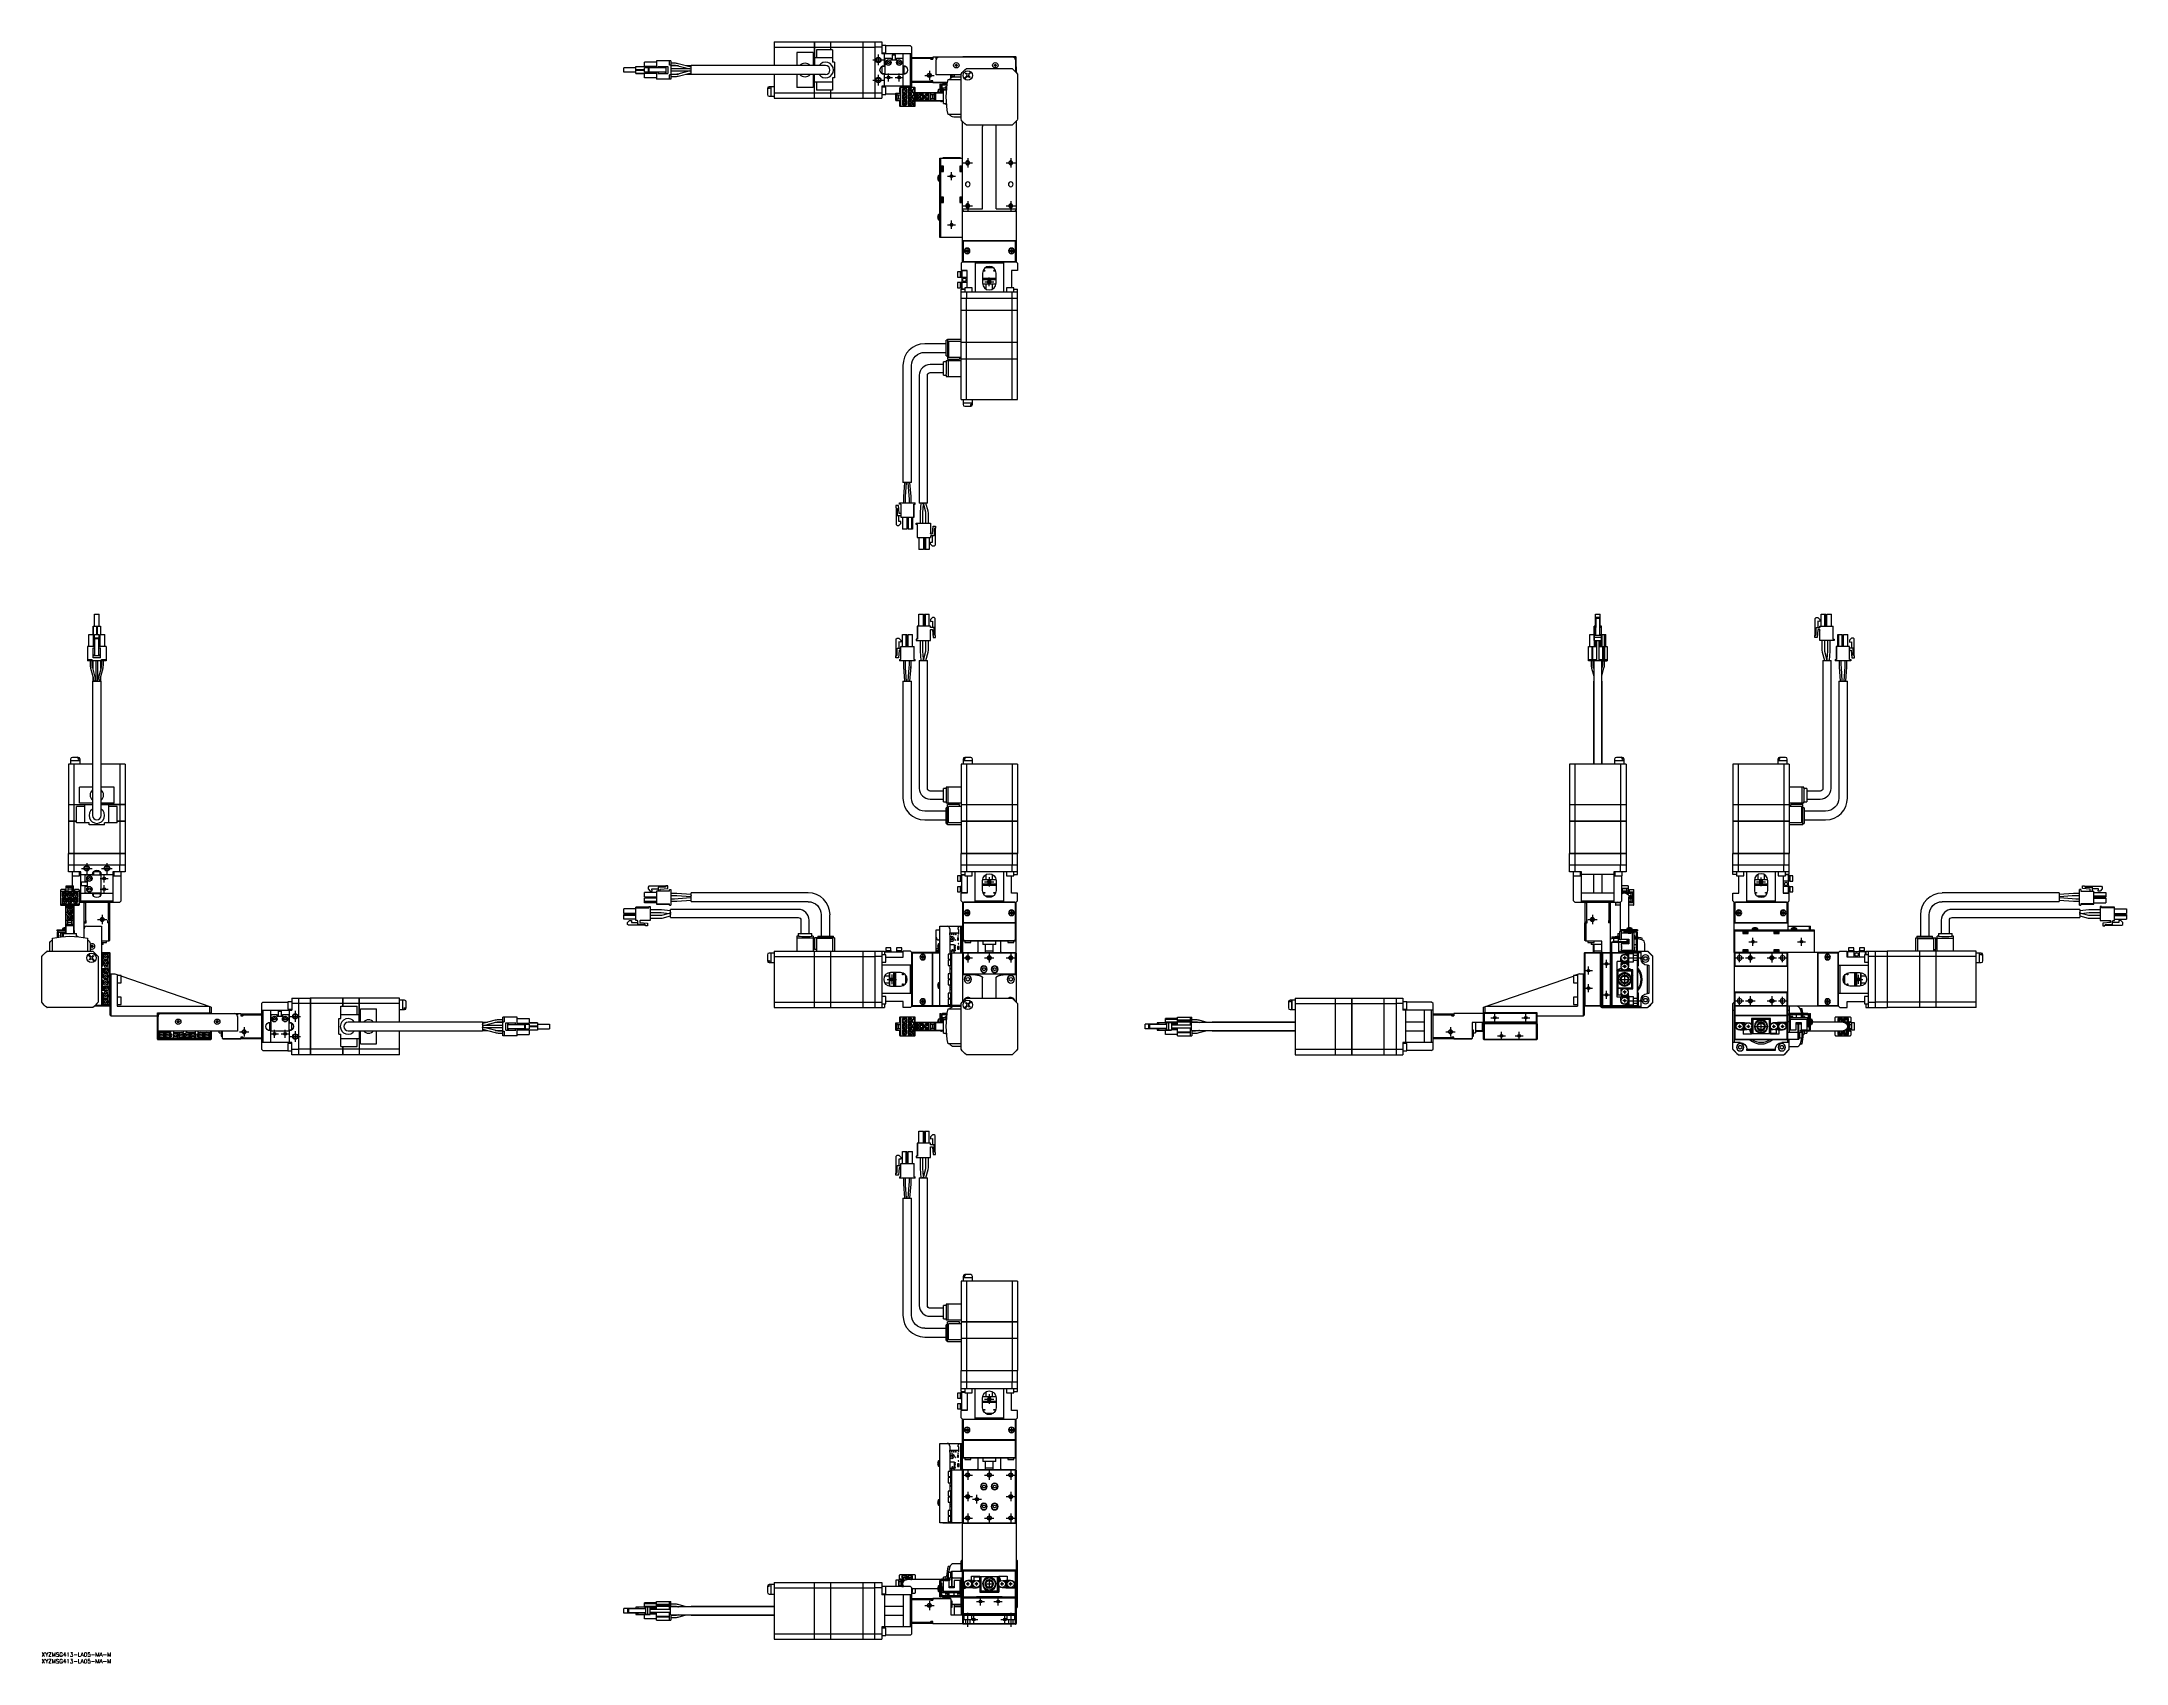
# Model space of a CAD drawing. Extents: x 0 to 1550, y -8 to 1198.
import ezdxf

# ---------------------------------------------------------------- set-up
doc = ezdxf.new("R2010")
doc.units = 0
doc.header["$LTSCALE"] = 0.5
doc.linetypes.add('CENTER', pattern=[50.8, 31.75, -6.35, 6.35, -6.35])
doc.linetypes.add('DASHED', pattern=[19.05, 12.7, -6.35])
for name, color, linetype in [('MSM_CENTER', 1, 'CENTER'), ('MSM_CONTINUOUS', 7, 'CONTINUOUS'), ('MSM_DASHED', 4, 'DASHED'), ('MSM_NARROW', 5, 'CONTINUOUS'), ('MSM_PART_NUMBER', 7, 'CONTINUOUS')]:
    doc.layers.add(name, color=color, linetype=linetype)
doc.styles.get("Standard").update_dxf_attribs({"font": 'txt.shx', "height": 3, "bigfont": 'bigfont.shx'})

# ---------------------------------------------------------------- blocks, each defined once
blk = doc.blocks.new('*U2')
at = {"layer": 'MSM_PART_NUMBER'}
blk.add_text('XYZMSG413-LA05-MA-M', height=3, dxfattribs=at).set_placement((0, -3))
blk = doc.blocks.new('*U3')
at = {"layer": 'MSM_PART_NUMBER'}
blk.add_text('XYZMSG413-LA05-MA-M', height=3, dxfattribs=at).set_placement((0, -8))

msp = doc.modelspace()

# ---------------------------------------------------------------- linework, layer by layer
at = {"layer": 'MSM_CENTER'}
for p, q in [((618, 1184.1), (626, 1184.1)), ((622, 1188.1), (622, 1180.1)), ((618, 1169.1), (626, 1169.1)), ((622, 1173.1), (622, 1165.1)), ((626.5, 1171.1), (632.5, 1171.1)), ((629.5, 1168.1), (629.5, 1174.1)), ((634.5, 1171.1), (640.5, 1171.1)), ((637.5, 1168.1), (637.5, 1174.1)), ((656.5, 1172.6), (663.5, 1172.6)), ((660, 1176.1), (660, 1169.1)), ((676.5, 1094.6), (676.5, 1100.6)), ((685, 1107.6), (692, 1107.6)), ((688.5, 1111.1), (688.5, 1104.1)), ((717, 1107.6), (724, 1107.6)), ((720.5, 1111.1), (720.5, 1104.1)), ((673.5, 1097.6), (679.5, 1097.6)), ((685, 1075.6), (692, 1075.6)), ((688.5, 1079.1), (688.5, 1072.1)), ((717, 1075.6), (724, 1075.6)), ((720.5, 1079.1), (720.5, 1072.1)), ((673.5, 1061.6), (679.5, 1061.6)), ((676.5, 1058.6), (676.5, 1064.6)), ((701.3, 1019.2), (707.8, 1019.2)), ((704.5, 1015.9), (704.5, 1022.4)), ((29.5, 583), (37.5, 583)), ((33.5, 587), (33.5, 579)), ((43.5, 575.5), (49.5, 575.5)), ((44.5, 583), (52.5, 583)), ((46.5, 572.5), (46.5, 578.5)), ((48.5, 587), (48.5, 579)), ((704.5, 576.5), (704.5, 569.5)), ((1278.3, 569.8), (1278.3, 576.3)), ((43.5, 567.5), (49.5, 567.5)), ((46.5, 564.5), (46.5, 570.5)), ((701, 573), (708, 573)), ((1275, 573), (1281.5, 573)), ((41.5, 545), (48.5, 545)), ((45, 548.5), (45, 541.5)), ((1149.4, 545), (1156.4, 545)), ((1152.9, 548.5), (1152.9, 541.5)), ((1269.3, 528.5), (1275.3, 528.5)), ((1272.3, 525.5), (1272.3, 531.5)), ((1305.3, 528.5), (1311.3, 528.5)), ((1308.3, 525.5), (1308.3, 531.5)), ((685, 516.5), (692, 516.5)), ((688.5, 520), (688.5, 513)), ((701, 516.5), (708, 516.5)), ((704.5, 520), (704.5, 513)), ((717, 516.5), (724, 516.5)), ((720.5, 520), (720.5, 513)), ((1160.4, 512), (1166.4, 512)), ((1163.4, 509), (1163.4, 515)), ((1178.4, 516.5), (1188.9, 516.5)), ((1259.2, 516.5), (1265.4, 516.5)), ((1262.3, 513.4), (1262.3, 519.6)), ((1266.8, 516.5), (1273.8, 516.5)), ((1270.3, 520), (1270.3, 513)), ((1282.8, 516.5), (1289.8, 516.5)), ((1286.3, 520), (1286.3, 513)), ((1291.2, 516.5), (1297.4, 516.5)), ((1294.3, 513.4), (1294.3, 519.6)), ((628.5, 500.5), (635.5, 500.5)), ((632, 504), (632, 497)), ((1146.9, 507), (1152.9, 507)), ((1149.9, 504), (1149.9, 510)), ((1149.9, 491), (1149.9, 497)), ((1172.4, 500.5), (1181.4, 500.5)), ((1176.9, 496), (1176.9, 505)), ((1347.5, 500.5), (1354, 500.5)), ((1350.7, 497.3), (1350.7, 503.8)), ((1146.9, 494), (1152.9, 494)), ((1160.4, 489), (1166.4, 489)), ((1163.4, 486), (1163.4, 492)), ((1178.4, 484.5), (1188.9, 484.5)), ((1259.2, 484.5), (1265.4, 484.5)), ((1262.3, 481.4), (1262.3, 487.6)), ((1266.8, 484.5), (1273.8, 484.5)), ((1270.3, 488), (1270.3, 481)), ((1282.8, 484.5), (1289.8, 484.5)), ((1286.3, 488), (1286.3, 481)), ((1291.2, 484.5), (1297.4, 484.5)), ((1294.3, 481.4), (1294.3, 487.6)), ((150.5, 465), (150.5, 458)), ((184.5, 473), (192.5, 473)), ((188.5, 477), (188.5, 469)), ((1047.4, 465), (1047.4, 458)), ((1077.4, 472), (1083.4, 472)), ((1080.4, 469), (1080.4, 475)), ((1100.4, 472), (1106.4, 472)), ((1103.4, 469), (1103.4, 475)), ((1273.8, 465.5), (1282.8, 465.5)), ((1278.3, 461), (1278.3, 470)), ((147, 461.5), (154, 461.5)), ((170, 460), (176, 460)), ((173, 457), (173, 463)), ((178, 460), (184, 460)), ((181, 457), (181, 463)), ((184.5, 458), (192.5, 458)), ((188.5, 462), (188.5, 454)), ((1043.9, 461.5), (1050.9, 461.5)), ((1082.4, 458.5), (1088.4, 458.5)), ((1085.4, 455.5), (1085.4, 461.5)), ((1095.4, 458.5), (1101.4, 458.5)), ((1098.4, 455.5), (1098.4, 461.5)), ((701, 188.5), (708, 188.5)), ((704.5, 192), (704.5, 185)), ((685, 132), (692, 132)), ((688.5, 135.5), (688.5, 128.5)), ((701, 132), (708, 132)), ((704.5, 135.5), (704.5, 128.5)), ((717, 132), (724, 132)), ((720.5, 135.5), (720.5, 128.5)), ((685, 116), (692, 116)), ((688.5, 119.5), (688.5, 112.5)), ((692.1, 114), (698.6, 114)), ((695.3, 110.7), (695.3, 117.2)), ((717, 116), (724, 116)), ((720.5, 119.5), (720.5, 112.5)), ((685, 100), (692, 100)), ((688.5, 103.5), (688.5, 96.5)), ((701, 100), (708, 100)), ((704.5, 103.5), (704.5, 96.5)), ((717, 100), (724, 100)), ((720.5, 103.5), (720.5, 96.5)), ((701, 51), (708, 51)), ((704.5, 54.5), (704.5, 47.5)), ((656.5, 35), (663.5, 35)), ((660, 38.5), (660, 31.5)), ((695, 38), (701, 38)), ((698, 35), (698, 41)), ((708, 38), (714, 38)), ((711, 35), (711, 41)), ((688.5, 19), (688.5, 29.5)), ((690, 24.5), (696, 24.5)), ((693, 21.5), (693, 27.5)), ((713, 24.5), (719, 24.5)), ((716, 21.5), (716, 27.5)), ((720.5, 29.5), (720.5, 19))]:
    msp.add_line(p, q, dxfattribs=at)
at = {"layer": 'MSM_CONTINUOUS'}
for p, q in [((544.5, 1197.6), (544.5, 1179.9)), ((544.5, 1197.6), (574.5, 1197.6)), ((544.5, 1193.6), (574.5, 1193.6)), ((574.5, 1197.6), (574.5, 1179.9)), ((574.5, 1179.9), (574.5, 1197.6)), ((574.5, 1197.6), (586.8, 1197.6)), ((574.5, 1197.6), (574.5, 1197.6)), ((574.5, 1193.6), (586.8, 1193.6)), ((586.8, 1191.6), (586.8, 1197.6)), ((586.8, 1191.6), (586.8, 1197.6)), ((586.8, 1197.6), (610.8, 1197.6)), ((586.8, 1197.6), (586.8, 1197.6)), ((586.8, 1193.6), (610.8, 1193.6)), ((610.8, 1155.6), (610.8, 1197.6)), ((610.8, 1155.6), (610.8, 1197.6)), ((610.8, 1197.6), (624.5, 1197.6)), ((610.8, 1197.6), (610.8, 1197.6)), ((610.8, 1193.6), (619.5, 1193.6)), ((619.5, 1197.6), (619.5, 1155.6)), ((624.5, 1193.6), (619.5, 1193.6)), ((624.5, 1197.6), (624.5, 1188.6)), ((627.5, 1194.9), (624.5, 1194.9)), ((627.5, 1189.4), (627.5, 1194.9)), ((646, 1194.6), (627.5, 1194.6)), ((647, 1193.6), (646, 1194.6)), ((647, 1163.5), (647, 1193.6)), ((441.8, 1178.3), (432.9, 1178.3)), ((432.9, 1174.9), (432.9, 1178.3)), ((441.8, 1173.9), (441.8, 1179.3)), ((441.8, 1179.3), (448.2, 1179.3)), ((457.1, 1182.5), (448.2, 1182.5)), ((448.2, 1179.1), (448.2, 1182.5)), ((457.1, 1179.1), (448.2, 1179.1)), ((448.2, 1174.9), (448.2, 1178.3)), ((457.1, 1178.3), (448.2, 1178.3)), ((464.1, 1178.1), (450.8, 1178.1)), ((450.8, 1178.1), (450.8, 1175.1)), ((451.5, 1178.3), (451.5, 1179.1)), ((451.5, 1178.1), (451.5, 1175.1)), ((452.5, 1178.3), (452.5, 1179.1)), ((457.1, 1183.5), (457.1, 1178.1)), ((467.8, 1183.5), (457.1, 1183.5)), ((458, 1179.3), (465.6, 1179.3)), ((458.3, 1179.3), (458.3, 1178.1)), ((463.6, 1179.3), (463.6, 1178.1)), ((464.1, 1179.3), (464.1, 1173.9)), ((465.6, 1179.3), (465.6, 1173.9)), ((466.8, 1180.1), (466.8, 1183.5)), ((467.8, 1180.1), (466.8, 1180.1)), ((467.8, 1183.5), (467.8, 1169.7)), ((470.4, 1181.6), (467.8, 1181.6)), ((467.8, 1180.1), (470.4, 1180.1)), ((473.4, 1179.6), (467.8, 1179.6)), ((472.9, 1179.8), (481.8, 1177.4)), ((482.8, 1178.7), (473.3, 1181.2)), ((482.8, 1179.6), (479.2, 1179.6)), ((482.8, 1173.4), (482.8, 1179.9)), ((582.8, 1179.9), (482.8, 1179.9)), ((573.5, 1189.6), (561.5, 1189.6)), ((561.5, 1189.6), (561.5, 1179.9)), ((573.5, 1189.6), (573.5, 1179.9)), ((574.5, 1193.4), (574.5, 1193.4)), ((588, 1185.6), (574.5, 1185.6)), ((576, 1191.6), (576, 1185.6)), ((588, 1191.6), (576, 1191.6)), ((586.8, 1193.4), (586.8, 1193.4)), ((588, 1191.6), (588, 1182.4)), ((589.5, 1182.4), (588, 1182.4)), ((589.5, 1182.4), (589.5, 1170.9)), ((610.8, 1193.4), (610.8, 1193.4)), ((624.5, 1189.4), (627.5, 1189.4)), ((647, 1188.6), (624.5, 1188.6)), ((624.5, 1179.2), (624.5, 1174.1)), ((626.8, 1179.1), (624.5, 1179.1)), ((626.5, 1179.9), (626.5, 1188.6)), ((626.8, 1179.9), (626.5, 1179.9)), ((626.8, 1185.4), (626.8, 1173.4)), ((626.8, 1185.4), (631.5, 1185.4)), ((628.7, 1182.1), (629.1, 1182.9)), ((629.1, 1181.4), (628.7, 1182.1)), ((629.1, 1182.9), (630, 1182.9)), ((630, 1181.4), (629.1, 1181.4)), ((630, 1182.9), (630.4, 1182.1)), ((630.4, 1182.1), (630, 1181.4)), ((631.5, 1183.9), (631.5, 1185.4)), ((635.5, 1183.9), (631.5, 1183.9)), ((632.3, 1187.9), (634.8, 1187.9)), ((632.3, 1187.9), (632.3, 1183.9)), ((634.8, 1183.9), (634.8, 1187.9)), ((635.5, 1185.4), (635.5, 1183.9)), ((635.5, 1185.4), (640.2, 1185.4)), ((636.7, 1182.1), (637.1, 1182.9)), ((637.1, 1181.4), (636.7, 1182.1)), ((637.1, 1182.9), (638, 1182.9)), ((638, 1181.4), (637.1, 1181.4)), ((638, 1182.9), (638.4, 1182.1)), ((638.4, 1182.1), (638, 1181.4)), ((640.2, 1185.4), (640.2, 1173.4)), ((640.5, 1179.9), (640.2, 1179.9)), ((640.4, 1179.9), (640.4, 1173.4)), ((640.5, 1179.9), (640.5, 1188.6)), ((641, 1179.4), (641, 1173.9)), ((642.3, 1179.4), (641, 1179.4)), ((646, 1164.6), (646, 1188.6)), ((662.2, 1185.1), (647, 1185.1)), ((647.2, 1185.1), (647.2, 1185.9)), ((647.2, 1185.9), (662.2, 1185.9)), ((647.7, 1185.9), (647.7, 1185.1)), ((661, 1184.6), (660.5, 1185.1)), ((662.5, 1184.9), (660.8, 1184.9)), ((661, 1184.6), (662.5, 1184.6)), ((661.7, 1185.1), (661.7, 1185.9)), ((662.2, 1185.9), (662.2, 1185.1)), ((662.5, 1186.1), (662.5, 1184.6)), ((724, 1186.1), (662.5, 1186.1)), ((665, 1184.9), (665, 1186.1)), ((665, 1173.1), (665, 1184.1)), ((679.2, 1180.3), (679.9, 1180.3)), ((679.9, 1180), (679.2, 1180)), ((679.9, 1180.3), (679.9, 1181)), ((679.9, 1180.3), (679.9, 1180.3)), ((679.9, 1180), (679.9, 1180.3)), ((679.9, 1180.3), (680.2, 1180.3)), ((679.9, 1179.3), (679.9, 1180)), ((679.9, 1180), (679.9, 1180)), ((680.2, 1180), (679.9, 1180)), ((680.2, 1181), (680.2, 1180.3)), ((680.2, 1180.3), (680.9, 1180.3)), ((680.2, 1180.3), (680.2, 1180)), ((680.2, 1180.3), (680.2, 1180.3)), ((680.2, 1180), (680.2, 1179.3)), ((680.9, 1180), (680.2, 1180)), ((680.2, 1180), (680.2, 1180)), ((685, 1186.6), (684.5, 1186.1)), ((685, 1186.1), (684.8, 1186.4)), ((685, 1186.6), (724, 1186.6)), ((708.2, 1180.3), (708.9, 1180.3)), ((708.9, 1180), (708.2, 1180)), ((708.9, 1180.3), (708.9, 1181)), ((708.9, 1180.3), (709.2, 1180.3)), ((708.9, 1180.3), (708.9, 1180.3)), ((708.9, 1180), (708.9, 1180.3)), ((708.9, 1179.3), (708.9, 1180)), ((708.9, 1180), (708.9, 1180)), ((709.2, 1180), (708.9, 1180)), ((709.2, 1181), (709.2, 1180.3)), ((709.2, 1180.3), (709.9, 1180.3)), ((709.2, 1180.3), (709.2, 1180.3)), ((709.2, 1180.3), (709.2, 1180)), ((709.2, 1180), (709.2, 1179.3)), ((709.9, 1180), (709.2, 1180)), ((709.2, 1180), (709.2, 1180)), ((724.5, 1186.1), (724, 1186.6)), ((724.3, 1186.4), (724, 1186.1)), ((724, 1186.1), (724, 1184.9)), ((724, 1184.1), (724, 1175.3)), ((724, 1183.3), (724.3, 1183.3)), ((724, 1182.1), (724.3, 1182.1)), ((724, 1180.1), (724.5, 1179.6)), ((724.5, 1179.6), (724, 1179.6)), ((724.5, 1179.4), (724, 1179.4)), ((724.1, 1179.2), (724, 1179.2)), ((724.3, 1178.9), (724, 1179.1)), ((724.3, 1178.9), (724, 1178.6)), ((724.3, 1183.3), (724.3, 1182.1)), ((724.5, 1178.6), (724.3, 1178.9)), ((724.4, 1178.9), (724.4, 1178.7)), ((724.5, 1178.9), (724.4, 1178.8)), ((724.5, 1178.9), (724.5, 1186.1)), ((724.5, 1178.6), (724.5, 1174.8)), ((441.8, 1174.9), (432.9, 1174.9)), ((441.8, 1174.9), (432.9, 1174.9)), ((441.8, 1174.9), (432.9, 1174.9)), ((441.8, 1176.9), (448.2, 1176.9)), ((441.8, 1176.4), (448.2, 1176.4)), ((442.8, 1173.9), (441.8, 1173.9)), ((441.8, 1173.9), (448.2, 1173.9)), ((443.1, 1173.9), (442.8, 1173.9)), ((448.2, 1173.9), (443.1, 1173.9)), ((444.9, 1173.9), (444.6, 1173.9)), ((444.6, 1173.9), (444.8, 1173.9)), ((444.8, 1173.9), (448.2, 1173.9)), ((448.2, 1173.9), (444.9, 1173.9)), ((457.1, 1174.9), (448.2, 1174.9)), ((448.2, 1170.7), (448.2, 1174.1)), ((457.1, 1174.1), (448.2, 1174.1)), ((457.1, 1170.7), (448.2, 1170.7)), ((464.1, 1175.1), (450.8, 1175.1)), ((451.5, 1174.1), (451.5, 1174.9)), ((452.5, 1174.1), (452.5, 1174.9)), ((457.1, 1175.1), (457.1, 1169.7)), ((467.8, 1169.7), (457.1, 1169.7)), ((458, 1173.9), (465.6, 1173.9)), ((458.3, 1175.1), (458.3, 1173.9)), ((463.6, 1175.1), (463.6, 1173.9)), ((466.8, 1169.7), (466.8, 1173.1)), ((467.8, 1173.1), (466.8, 1173.1)), ((481.8, 1177.4), (467.8, 1177.4)), ((467.8, 1175.9), (482.8, 1175.9)), ((467.8, 1173.6), (473.4, 1173.6)), ((470.4, 1173.2), (467.8, 1173.2)), ((467.8, 1171.7), (470.4, 1171.7)), ((481.8, 1175.9), (472.9, 1173.5)), ((473.3, 1172.1), (482.8, 1174.6)), ((479.2, 1173.6), (482.8, 1173.6)), ((482.7, 1177.3), (481.8, 1177.4)), ((482.8, 1177.4), (482.7, 1177.4)), ((482.8, 1173.4), (582.8, 1173.4)), ((539.5, 1162.8), (539.5, 1158.4)), ((542, 1164.1), (540.8, 1164.1)), ((541, 1163.3), (540.8, 1163.3)), ((541, 1162.9), (540.8, 1162.9)), ((541, 1163.3), (541, 1162.9)), ((542, 1164.1), (542, 1157.1)), ((542, 1164.1), (542, 1164.1)), ((542, 1164.1), (542, 1157.1)), ((544.5, 1164.1), (542, 1164.1)), ((544.5, 1173.4), (544.5, 1155.6)), ((561.5, 1173.4), (561.5, 1163.6)), ((573.5, 1163.6), (561.5, 1163.6)), ((573.5, 1173.4), (573.5, 1163.6)), ((574.5, 1155.6), (574.5, 1173.4)), ((574.5, 1155.6), (574.5, 1173.4)), ((588, 1167.6), (574.5, 1167.6)), ((576, 1167.6), (576, 1161.6)), ((589.5, 1170.9), (588, 1170.9)), ((588, 1170.9), (588, 1161.6)), ((624.5, 1174.1), (626.8, 1174.1)), ((647, 1164.6), (624.5, 1164.6)), ((624.5, 1164.6), (624.5, 1155.6)), ((627.5, 1163.9), (624.5, 1163.9)), ((626.5, 1164.6), (626.5, 1173.4)), ((626.5, 1173.4), (640.5, 1173.4)), ((627.5, 1158.4), (627.5, 1163.9)), ((630.2, 1170.8), (630.2, 1171.5)), ((630.2, 1170.8), (630.3, 1170.8)), ((637.8, 1163.2), (637.8, 1160.1)), ((649.1, 1163.5), (638.1, 1163.5)), ((638.8, 1149.7), (638.8, 1163.5)), ((643.3, 1162.5), (639.9, 1162.5)), ((639.9, 1162.5), (639.9, 1159.1)), ((640.5, 1164.6), (640.5, 1173.4)), ((641, 1173.9), (642.3, 1173.9)), ((643.3, 1159.1), (643.3, 1162.5)), ((646.8, 1162.5), (644.1, 1162.5)), ((644.1, 1162.5), (644.1, 1159.1)), ((647.5, 1161.8), (646.8, 1162.5)), ((662.2, 1168.1), (647, 1168.1)), ((647.2, 1167.3), (647.2, 1168.1)), ((662.2, 1167.3), (647.2, 1167.3)), ((647.7, 1168.1), (647.7, 1167.3)), ((648.4, 1161.6), (648.4, 1163.5)), ((649.4, 1150), (649.4, 1163.2)), ((660.5, 1168.1), (661, 1168.6)), ((662.5, 1168.6), (661, 1168.6)), ((661.7, 1167.3), (661.7, 1168.1)), ((662.2, 1168.1), (662.2, 1167.3)), ((662.5, 1167.1), (662.5, 1168.6)), ((662.5, 1167.6), (673.6, 1167.6)), ((673.5, 1167.1), (662.5, 1167.1)), ((683.5, 1173.1), (665, 1173.1)), ((667.7, 1166.1), (667.7, 1159.9)), ((667.7, 1166.1), (668.5, 1166.1)), ((668.5, 1166.1), (668.5, 1159.9)), ((669.3, 1164.9), (669.3, 1159.9)), ((673.3, 1166.1), (669.7, 1166.1)), ((673.2, 1165.3), (669.7, 1165.3)), ((670, 1163.3), (670, 1162.1)), ((670, 1163.3), (672.9, 1163.3)), ((671.9, 1163.3), (671.9, 1164.1)), ((672.2, 1164.1), (671.9, 1164.1)), ((672.2, 1163.3), (672.2, 1164.1)), ((672.5, 1161.6), (672.5, 1162.5)), ((672.8, 1162.5), (672.5, 1162.5)), ((674, 1169.6), (683.5, 1169.6)), ((676, 1170.8), (676, 1173.1)), ((677, 1171.4), (677, 1173.1)), ((677, 1171.9), (678.5, 1171.9)), ((678.1, 1171.6), (683.5, 1171.6)), ((678.5, 1173.1), (678.5, 1171.9)), ((683.7, 1173.8), (683.5, 1173.6)), ((683.5, 1139.7), (683.5, 1173.6)), ((685.9, 1170.4), (687.5, 1171.9)), ((687.8, 1171.6), (686.3, 1170)), ((686.9, 1174), (687.2, 1174.3)), ((687.5, 1173.4), (686.9, 1174)), ((687.2, 1174.3), (687.8, 1173.7)), ((687.5, 1177.6), (687.4, 1177.5)), ((687.6, 1177.6), (721.5, 1177.6)), ((689.2, 1173.7), (690.8, 1175.3)), ((689.9, 1171), (689.2, 1171.6)), ((691.2, 1174.9), (689.6, 1173.4)), ((689.6, 1171.9), (690.2, 1171.3)), ((690.2, 1171.3), (689.9, 1171)), ((721.7, 1177.5), (721.5, 1177.6)), ((725.5, 1173.6), (725.4, 1173.8)), ((725.5, 1173.6), (725.5, 1139.7)), ((540.8, 1157.1), (542, 1157.1)), ((542, 1157.2), (542, 1157.2)), ((542, 1157.1), (544.5, 1157.1)), ((544.5, 1159.7), (574.5, 1159.7)), ((544.5, 1155.6), (574.5, 1155.6)), ((574.5, 1159.9), (574.5, 1159.9)), ((574.5, 1159.7), (586.8, 1159.7)), ((574.5, 1155.7), (574.5, 1155.7)), ((574.5, 1155.6), (586.8, 1155.6)), ((588, 1161.6), (576, 1161.6)), ((586.8, 1155.6), (586.8, 1161.6)), ((586.8, 1155.6), (586.8, 1161.6)), ((586.8, 1159.9), (586.8, 1159.9)), ((586.8, 1159.7), (610.8, 1159.7)), ((586.8, 1155.7), (586.8, 1155.7)), ((586.8, 1155.6), (610.8, 1155.6)), ((610.8, 1159.9), (610.8, 1159.9)), ((610.8, 1159.7), (619.5, 1159.7)), ((610.8, 1155.7), (610.8, 1155.7)), ((610.8, 1155.6), (624.5, 1155.6)), ((619.5, 1159.6), (624.5, 1159.6)), ((624.5, 1158.4), (627.5, 1158.4)), ((635, 1158.6), (627.5, 1158.6)), ((635, 1153.9), (635, 1159.3)), ((635, 1159.3), (638.8, 1159.3)), ((635, 1153.9), (638.8, 1153.9)), ((635.3, 1153.9), (635.3, 1159.3)), ((635.3, 1158.1), (638.8, 1158.1)), ((635.3, 1155.1), (638.8, 1155.1)), ((636, 1153.9), (636, 1159.3)), ((637.3, 1155.1), (637.3, 1158.1)), ((637.8, 1160.1), (638.8, 1160.1)), ((638.8, 1153.1), (637.8, 1153.1)), ((637.8, 1153.1), (637.8, 1150)), ((638.1, 1149.7), (649.1, 1149.7)), ((639.9, 1159.1), (643.3, 1159.1)), ((639.9, 1158.3), (639.9, 1154.9)), ((643.3, 1158.3), (639.9, 1158.3)), ((639.9, 1154.9), (643.3, 1154.9)), ((639.9, 1154.1), (639.9, 1150.7)), ((642.6, 1154.1), (639.9, 1154.1)), ((639.9, 1150.7), (642.6, 1150.7)), ((640.6, 1160), (640.6, 1161.6)), ((641.1, 1161.6), (640.6, 1161.6)), ((642, 1161.6), (640.6, 1161.6)), ((640.6, 1160.1), (642, 1160.1)), ((640.6, 1160), (641.1, 1160)), ((640.6, 1155.8), (640.6, 1157.4)), ((641.1, 1157.4), (640.6, 1157.4)), ((642, 1157.4), (640.6, 1157.4)), ((640.6, 1155.9), (642, 1155.9)), ((640.6, 1155.8), (641.1, 1155.8)), ((641.1, 1153.2), (640.6, 1153.2)), ((640.6, 1151.6), (640.6, 1153.2)), ((642, 1153.2), (640.6, 1153.2)), ((640.6, 1151.7), (642, 1151.7)), ((640.6, 1151.6), (641.1, 1151.6)), ((640.7, 1152.7), (640.9, 1153.2)), ((641.6, 1161.7), (641.1, 1161.7)), ((641.1, 1161.6), (641.1, 1161.7)), ((641.1, 1160.1), (641.1, 1159.9)), ((641.1, 1159.9), (641.6, 1159.9)), ((641.6, 1157.5), (641.1, 1157.5)), ((641.1, 1157.4), (641.1, 1157.5)), ((641.1, 1155.9), (641.1, 1155.7)), ((641.1, 1155.7), (641.6, 1155.7)), ((641.6, 1153.3), (641.1, 1153.3)), ((641.1, 1153.2), (641.1, 1153.3)), ((641.1, 1151.7), (641.1, 1151.5)), ((641.1, 1151.5), (641.6, 1151.5)), ((641.6, 1161.6), (641.6, 1161.7)), ((642.2, 1161.6), (641.6, 1161.6)), ((641.6, 1159.9), (641.6, 1160.1)), ((641.6, 1160), (642.2, 1160)), ((641.6, 1157.4), (641.6, 1157.5)), ((642.2, 1157.4), (641.6, 1157.4)), ((641.6, 1155.7), (641.6, 1155.9)), ((641.6, 1155.8), (642.2, 1155.8)), ((641.6, 1153.2), (641.6, 1153.3)), ((642.2, 1153.2), (641.6, 1153.2)), ((641.6, 1151.5), (641.6, 1151.7)), ((641.6, 1151.6), (642.2, 1151.6)), ((642.3, 1161.2), (642, 1161.6)), ((642, 1160.1), (642.2, 1160.4)), ((642.3, 1157), (642, 1157.4)), ((642, 1155.9), (642.2, 1156.2)), ((642.3, 1152.8), (642, 1153.2)), ((642, 1151.7), (642.2, 1152)), ((642.2, 1161.3), (642.2, 1161.6)), ((642.2, 1160.4), (642.3, 1160.5)), ((642.2, 1160), (642.2, 1160.4)), ((642.2, 1157.1), (642.2, 1157.4)), ((642.2, 1156.2), (642.3, 1156.3)), ((642.2, 1155.8), (642.2, 1156.2)), ((642.2, 1152.9), (642.2, 1153.2)), ((642.3, 1152.8), (642.2, 1152.2)), ((642.2, 1152), (642.3, 1152.1)), ((642.2, 1151.6), (642.2, 1152)), ((642.3, 1160.5), (642.3, 1161.2)), ((642.3, 1156.3), (642.3, 1157)), ((642.3, 1152.1), (642.3, 1152.8)), ((643.3, 1153.4), (642.6, 1154.1)), ((642.6, 1150.7), (643.3, 1151.5)), ((643.3, 1154.9), (643.3, 1158.3)), ((643.3, 1151.5), (643.3, 1153.4)), ((644.1, 1159.1), (646.8, 1159.1)), ((644.1, 1158.3), (644.1, 1154.9)), ((646.8, 1158.3), (644.1, 1158.3)), ((644.1, 1154.9), (646.8, 1154.9)), ((644.1, 1154.1), (644.1, 1150.7)), ((647.5, 1154.1), (644.1, 1154.1)), ((644.1, 1150.7), (647.5, 1150.7)), ((645.3, 1161.6), (644.8, 1161.6)), ((644.8, 1160), (644.8, 1161.6)), ((646.2, 1161.6), (644.8, 1161.6)), ((644.9, 1161.1), (644.8, 1160.5)), ((644.8, 1160.1), (646.2, 1160.1)), ((644.8, 1160), (645.3, 1160)), ((644.8, 1155.8), (644.8, 1157.4)), ((645.3, 1157.4), (644.8, 1157.4)), ((646.2, 1157.4), (644.8, 1157.4)), ((644.8, 1157.4), (644.9, 1157.4)), ((644.8, 1155.9), (646.2, 1155.9)), ((644.8, 1155.9), (644.9, 1155.9)), ((644.8, 1155.8), (645.3, 1155.8)), ((645.3, 1153.2), (644.8, 1153.2)), ((644.8, 1151.6), (644.8, 1153.2)), ((646.2, 1153.2), (644.8, 1153.2)), ((644.9, 1152.2), (644.8, 1152.8)), ((644.8, 1151.7), (646.2, 1151.7)), ((644.8, 1151.6), (645.3, 1151.6)), ((645.8, 1161.7), (645.3, 1161.7)), ((645.3, 1161.6), (645.3, 1161.7)), ((645.3, 1160.1), (645.3, 1159.9)), ((645.3, 1159.9), (645.8, 1159.9)), ((645.8, 1157.5), (645.3, 1157.5)), ((645.3, 1157.4), (645.3, 1157.5)), ((645.3, 1155.9), (645.3, 1155.7)), ((645.3, 1155.7), (645.8, 1155.7)), ((645.8, 1153.3), (645.3, 1153.3)), ((645.3, 1153.2), (645.3, 1153.3)), ((645.3, 1151.7), (645.3, 1151.5)), ((645.3, 1151.5), (645.8, 1151.5)), ((645.8, 1161.6), (645.8, 1161.7)), ((646.4, 1161.6), (645.8, 1161.6)), ((645.8, 1159.9), (645.8, 1160.1)), ((645.8, 1160), (646.4, 1160)), ((645.8, 1157.4), (645.8, 1157.5)), ((646.4, 1157.4), (645.8, 1157.4)), ((645.8, 1155.7), (645.8, 1155.9)), ((645.8, 1155.8), (646.4, 1155.8)), ((645.8, 1153.2), (645.8, 1153.3)), ((646.4, 1153.2), (645.8, 1153.2)), ((645.8, 1151.5), (645.8, 1151.7)), ((645.8, 1151.6), (646.4, 1151.6)), ((646.5, 1161.2), (646.2, 1161.6)), ((646.2, 1160.1), (646.4, 1160.4)), ((646.5, 1157), (646.2, 1157.4)), ((646.2, 1155.9), (646.4, 1156.2)), ((646.5, 1152.8), (646.2, 1153.2)), ((646.2, 1151.7), (646.4, 1152)), ((646.3, 1160.2), (646.4, 1160.6)), ((646.3, 1153.1), (646.4, 1152.7)), ((646.4, 1161.3), (646.4, 1161.6)), ((646.4, 1160.4), (646.5, 1160.5)), ((646.4, 1160), (646.4, 1160.4)), ((646.4, 1157.1), (646.4, 1157.4)), ((646.4, 1156.2), (646.5, 1156.3)), ((646.4, 1155.8), (646.4, 1156.2)), ((646.4, 1152.9), (646.4, 1153.2)), ((646.4, 1152), (646.5, 1152.1)), ((646.4, 1151.6), (646.4, 1152)), ((646.5, 1160.5), (646.5, 1161.2)), ((646.5, 1156.3), (646.5, 1157)), ((646.5, 1152.1), (646.5, 1152.8)), ((646.8, 1159.1), (647.5, 1159.9)), ((647.5, 1157.6), (646.8, 1158.3)), ((646.8, 1154.9), (647.5, 1155.7)), ((647.5, 1159.9), (647.5, 1161.8)), ((647.5, 1155.7), (647.5, 1157.6)), ((647.5, 1150.7), (647.5, 1154.1)), ((648.4, 1161.1), (648.4, 1161.1)), ((648.4, 1160.5), (648.4, 1160.6)), ((648.4, 1157.2), (648.4, 1160)), ((648.4, 1156.6), (648.4, 1156.7)), ((648.4, 1152.7), (648.4, 1156.1)), ((648.4, 1149.7), (648.4, 1152.2)), ((649.4, 1159.9), (670.5, 1159.9)), ((670.5, 1153.4), (649.4, 1153.4)), ((650.2, 1159.3), (650.2, 1153.9)), ((664.6, 1159.3), (650.2, 1159.3)), ((664.6, 1153.9), (650.2, 1153.9)), ((651.2, 1159.3), (651.2, 1156.9)), ((651.2, 1156.4), (651.2, 1153.9)), ((652.1, 1158.3), (652.1, 1154.9)), ((655.5, 1158.3), (652.1, 1158.3)), ((652.1, 1154.9), (655.5, 1154.9)), ((653.5, 1157.4), (653.1, 1157)), ((653.1, 1157), (653.1, 1156.3)), ((653.1, 1156.3), (653.5, 1155.9)), ((653.9, 1157.4), (653.2, 1157.4)), ((653.2, 1157.4), (653.2, 1157.1)), ((653.2, 1156.2), (653.2, 1155.8)), ((653.2, 1155.8), (653.9, 1155.8)), ((654.9, 1157.4), (653.5, 1157.4)), ((653.5, 1155.9), (654.9, 1155.9)), ((654.4, 1157.5), (653.9, 1157.5)), ((653.9, 1157.5), (653.9, 1157.4)), ((653.9, 1155.9), (653.9, 1155.7)), ((653.9, 1155.7), (654.4, 1155.7)), ((654.4, 1157.5), (654.4, 1157.4)), ((654.9, 1157.4), (654.4, 1157.4)), ((654.4, 1155.7), (654.4, 1155.9)), ((654.4, 1155.8), (654.9, 1155.8)), ((654.9, 1157.4), (654.9, 1155.8)), ((655.5, 1159.6), (670.5, 1159.6)), ((655.5, 1154.9), (655.5, 1158.3)), ((670.5, 1153.6), (655.5, 1153.6)), ((657.1, 1158.3), (656.3, 1157.6)), ((656.3, 1157.6), (656.3, 1155.7)), ((656.3, 1155.7), (657.1, 1154.9)), ((659.7, 1158.3), (657.1, 1158.3)), ((657.1, 1154.9), (659.7, 1154.9)), ((657.7, 1157.4), (657.3, 1157)), ((657.3, 1157), (657.3, 1156.3)), ((657.3, 1156.3), (657.7, 1155.9)), ((657.4, 1157.4), (657.4, 1157.1)), ((658.1, 1157.4), (657.4, 1157.4)), ((657.4, 1156.2), (657.4, 1155.8)), ((657.4, 1155.8), (658.1, 1155.8)), ((659.1, 1157.4), (657.7, 1157.4)), ((657.7, 1155.9), (659.1, 1155.9)), ((658.6, 1157.5), (658.1, 1157.5)), ((658.1, 1157.5), (658.1, 1157.4)), ((658.1, 1155.9), (658.1, 1155.7)), ((658.1, 1155.7), (658.6, 1155.7)), ((658.6, 1157.5), (658.6, 1157.4)), ((659.1, 1157.4), (658.6, 1157.4)), ((658.6, 1155.7), (658.6, 1155.9)), ((658.6, 1155.8), (659.1, 1155.8)), ((659.1, 1157.4), (659.1, 1155.8)), ((659.7, 1154.9), (659.7, 1158.3)), ((660.8, 1159.3), (660.8, 1153.9)), ((664.3, 1158.1), (660.8, 1158.1)), ((664.3, 1155.1), (660.8, 1155.1)), ((662.3, 1158.1), (662.3, 1155.1)), ((663.6, 1159.3), (663.6, 1153.9)), ((664.3, 1159.3), (664.3, 1153.9)), ((664.6, 1159.3), (664.6, 1153.9)), ((666.2, 1160.3), (666.3, 1160.3)), ((666.3, 1160), (666.2, 1160)), ((666.3, 1161), (666.3, 1161)), ((666.8, 1159.9), (666.8, 1162.1)), ((667.7, 1162.1), (666.8, 1162.1)), ((670.5, 1153.1), (668.9, 1153.1)), ((670.2, 1161.1), (669.3, 1161.1)), ((670, 1162.1), (672.5, 1162.1)), ((670.2, 1159.9), (670.2, 1161.1)), ((670.4, 1160.9), (670.2, 1161.1)), ((670.3, 1161.1), (670.3, 1162.1)), ((670.5, 1160.8), (670.4, 1160.9)), ((670.5, 1151.6), (670.5, 1161.6)), ((672.8, 1161.6), (670.5, 1161.6)), ((670.5, 1151.6), (672.8, 1151.6)), ((670.8, 1162.1), (670.8, 1161.6)), ((671.3, 1161.6), (671.3, 1162.1)), ((672.5, 1150.8), (672.5, 1151.6)), ((672.5, 1150.8), (672.8, 1150.8)), ((683.5, 1143.6), (674, 1143.6)), ((683.5, 1141.6), (678.1, 1141.6)), ((683.5, 1139.6), (683.7, 1139.5)), ((684.5, 1034.1), (684.5, 1138.5)), ((687.4, 1135.8), (687.5, 1135.6)), ((721.5, 1135.6), (687.6, 1135.6)), ((699.5, 1073.4), (699.5, 1134.6)), ((709.5, 1073.4), (709.5, 1134.6)), ((721.5, 1135.6), (721.7, 1135.8)), ((724.5, 1138.5), (724.5, 1072.1)), ((725.4, 1139.5), (725.5, 1139.6)), ((667.7, 1111.1), (684.5, 1111.1)), ((667.7, 1052.1), (667.7, 1111.1)), ((668.5, 1052.1), (668.5, 1111.1)), ((670.5, 1105.1), (668.5, 1105.1)), ((668.5, 1101.1), (670.5, 1101.1)), ((669.3, 1105.1), (669.3, 1101.1)), ((670, 1111.4), (670, 1111.1)), ((683, 1111.4), (670, 1111.4)), ((670, 1105.1), (670, 1101.1)), ((670.5, 1101.1), (670.5, 1105.1)), ((684.5, 1105.1), (682.5, 1105.1)), ((682.5, 1105.1), (682.5, 1101.1)), ((682.5, 1101.1), (684.5, 1101.1)), ((683, 1111.1), (683, 1111.4)), ((683, 1101.1), (683, 1105.1)), ((683.2, 1101.1), (683.2, 1105.1)), ((683.7, 1104.2), (683.7, 1105.1)), ((683.7, 1102.1), (683.7, 1104.2)), ((683.7, 1101.1), (683.7, 1102.1)), ((666.2, 1096.3), (666.3, 1096.3)), ((666.3, 1096), (666.2, 1096)), ((666.3, 1097), (666.3, 1097)), ((666.3, 1095.3), (666.3, 1095.3)), ((666.8, 1094.1), (666.8, 1098.1)), ((667.7, 1098.1), (666.8, 1098.1)), ((666.8, 1094.1), (667.7, 1094.1)), ((670.5, 1082.1), (668.5, 1082.1)), ((668.5, 1078.1), (670.5, 1078.1)), ((669.3, 1082.1), (669.3, 1078.1)), ((670, 1082.1), (670, 1078.1)), ((670.5, 1078.1), (670.5, 1082.1)), ((684.5, 1082.1), (682.5, 1082.1)), ((682.5, 1082.1), (682.5, 1078.1)), ((682.5, 1078.1), (684.5, 1078.1)), ((683, 1078.1), (683, 1082.1)), ((683.2, 1078.1), (683.2, 1082.1)), ((683.7, 1081.2), (683.7, 1082.1)), ((683.7, 1079.1), (683.7, 1081.2)), ((683.7, 1078.1), (683.7, 1079.1)), ((684.5, 1073.4), (699.5, 1073.4)), ((684.5, 1072.6), (685.5, 1071.6)), ((684.8, 1071.9), (684.5, 1072.1)), ((684.5, 1071.6), (724.5, 1071.6)), ((684.8, 1071.9), (685, 1072.1)), ((685, 1071.6), (684.8, 1071.9)), ((709.5, 1073.4), (724.5, 1073.4)), ((723.5, 1071.6), (724.5, 1072.6)), ((724.5, 1072.1), (724, 1071.6)), ((724, 1072.1), (724.3, 1071.9)), ((724.5, 1071.6), (724.5, 1034.1)), ((666.2, 1067.3), (666.3, 1067.3)), ((666.3, 1067), (666.2, 1067)), ((666.3, 1068), (666.3, 1068)), ((666.3, 1066.3), (666.3, 1066.3)), ((666.8, 1065.1), (666.8, 1069.1)), ((667.7, 1069.1), (666.8, 1069.1)), ((666.8, 1065.1), (667.7, 1065.1)), ((684.5, 1052.1), (667.7, 1052.1)), ((724.5, 1049.6), (684.5, 1049.6)), ((685, 1048.1), (684.5, 1048.1)), ((685, 1047.6), (684.5, 1047.6)), ((685.5, 1049.3), (685, 1048.8)), ((685, 1048.8), (685, 1034.8)), ((723.5, 1049.3), (685.5, 1049.3)), ((687.8, 1042.4), (687.1, 1042.4)), ((687.1, 1041.9), (687.8, 1041.9)), ((687.8, 1043.1), (687.8, 1042.4)), ((687.8, 1041.9), (687.8, 1041.2)), ((688.3, 1042.4), (688.3, 1043.1)), ((689, 1042.4), (688.3, 1042.4)), ((688.3, 1041.9), (689, 1041.9)), ((688.3, 1041.2), (688.3, 1041.9)), ((690, 1049.3), (690, 1049.6)), ((690.8, 1049.6), (690.8, 1049.3)), ((696.3, 1049.3), (696.3, 1049.6)), ((699.7, 1049.6), (699.5, 1049.4)), ((709.5, 1049.4), (699.5, 1049.4)), ((699.5, 1049.4), (699.5, 1049.3)), ((709.5, 1049.4), (709.3, 1049.6)), ((709.5, 1049.3), (709.5, 1049.4)), ((712.8, 1049.6), (712.8, 1049.3)), ((718.3, 1049.3), (718.3, 1049.6)), ((719, 1049.6), (719, 1049.3)), ((720.8, 1042.4), (720.1, 1042.4)), ((720.1, 1041.9), (720.8, 1041.9)), ((720.8, 1043.1), (720.8, 1042.4)), ((720.8, 1041.9), (720.8, 1041.2)), ((721.3, 1042.4), (721.3, 1043.1)), ((722, 1042.4), (721.3, 1042.4)), ((721.3, 1041.2), (721.3, 1041.9)), ((721.3, 1041.9), (722, 1041.9)), ((724, 1048.8), (723.5, 1049.3)), ((724, 1034.8), (724, 1048.8)), ((724.5, 1048.1), (724, 1048.1)), ((724.5, 1047.6), (724, 1047.6)), ((681, 1026.5), (681, 1022.7)), ((683, 1026.5), (681, 1026.5)), ((683, 1022.6), (683, 1026.6)), ((684, 1026.6), (683, 1026.6)), ((684.5, 1034.1), (683.5, 1033.1)), ((683.5, 1033.1), (683.5, 1027.6)), ((688, 1027.6), (683.5, 1027.6)), ((683.5, 1022.6), (683.5, 1026.6)), ((684, 1027.3), (684, 1013.9)), ((688, 1027.3), (684, 1027.3)), ((684.5, 1034.1), (724.5, 1034.1)), ((685, 1034.8), (685.5, 1034.3)), ((685.5, 1034.3), (723.5, 1034.3)), ((688, 1014.6), (688, 1027.6)), ((690, 1034.3), (690, 1034.1)), ((694, 1034.1), (694, 1011.6)), ((715, 1033.1), (694, 1033.1)), ((694.5, 1034.3), (694.5, 1034.1)), ((697, 1034.3), (697, 1034.1)), ((699.5, 1025.6), (699.5, 1018.1)), ((701.2, 1027), (699.7, 1027)), ((699.9, 1027.5), (701.2, 1027.5)), ((701.2, 1027.5), (701.2, 1027)), ((707.7, 1029.5), (701.4, 1029.5)), ((706.2, 1030.3), (702.8, 1030.3)), ((703.3, 1030.5), (703.3, 1030.3)), ((705.8, 1030.3), (705.8, 1030.5)), ((707.9, 1027.5), (709.2, 1027.5)), ((707.9, 1027), (707.9, 1027.5)), ((709.3, 1027), (707.9, 1027)), ((709.5, 1018.1), (709.5, 1025.6)), ((712, 1034.1), (712, 1034.3)), ((714.5, 1034.1), (714.5, 1034.3)), ((715, 1034.1), (715, 1011.6)), ((719, 1034.1), (719, 1034.3)), ((725.5, 1027.6), (721, 1027.6)), ((721, 1027.6), (721, 1014.6)), ((723.5, 1034.3), (724, 1034.8)), ((725.5, 1033.1), (724.5, 1034.1)), ((725.5, 1033.1), (725.5, 1027.6)), ((681, 1022.7), (683, 1022.7)), ((681, 1018.5), (681, 1014.7)), ((683, 1018.5), (681, 1018.5)), ((681, 1014.7), (683, 1014.7)), ((683, 1022.6), (688, 1022.6)), ((683, 1014.6), (683, 1018.6)), ((688, 1018.6), (683, 1018.6)), ((683, 1014.6), (684, 1014.6)), ((683.5, 1014.6), (683.5, 1018.6)), ((683.5, 997.9), (683.5, 1013.6)), ((683.5, 1013.6), (686.3, 1013.6)), ((683.5, 1011.6), (725.5, 1011.6)), ((684, 1013.9), (686.3, 1013.9)), ((691.8, 1014.6), (686.3, 1014.6)), ((686.3, 1014.6), (686.3, 1011.6)), ((687.5, 1011.6), (687.5, 1006.6)), ((691.8, 1011.6), (691.8, 1014.6)), ((699.5, 1021.8), (709.5, 1021.8)), ((709.5, 1021.1), (699.5, 1021.1)), ((709.5, 1020.6), (699.5, 1020.6)), ((699.6, 1017.5), (709.5, 1017.5)), ((709.5, 1017.3), (699.6, 1017.3)), ((702, 1021.8), (702, 1021.1)), ((702, 1017.3), (702, 1013.8)), ((707, 1021.1), (707, 1021.8)), ((707, 1013.8), (707, 1017.3)), ((722.8, 1014.6), (717.3, 1014.6)), ((717.3, 1014.6), (717.3, 1011.6)), ((721.5, 1006.6), (721.5, 1011.6)), ((722.8, 1011.6), (722.8, 1014.6)), ((722.8, 1013.6), (725.5, 1013.6)), ((725.5, 997.9), (725.5, 1013.6)), ((725.5, 1006.6), (683.5, 1006.6)), ((683.5, 961.6), (683.5, 997.9)), ((725.5, 997.9), (683.5, 997.9)), ((725.5, 997.9), (683.5, 997.9)), ((683.6, 997.9), (683.6, 997.9)), ((687.6, 997.9), (687.6, 1006.6)), ((687.6, 973.9), (687.6, 997.9)), ((687.8, 997.9), (687.8, 997.9)), ((721.3, 997.9), (721.3, 997.9)), ((721.5, 997.9), (721.5, 1006.6)), ((721.5, 973.9), (721.5, 997.9)), ((725.5, 973.9), (725.5, 997.9)), ((725.5, 997.9), (725.5, 997.9)), ((673.5, 976.6), (673.5, 961.6)), ((673.5, 976.6), (683.5, 976.6)), ((672.5, 973.1), (656.5, 973.1)), ((656.5, 966.6), (672.5, 966.6)), ((672.5, 964.1), (672.5, 975.7)), ((673.5, 975.7), (672.5, 975.7)), ((672.5, 964.1), (673.5, 964.1)), ((673.5, 975.1), (683.5, 975.1)), ((673.5, 961.6), (682.3, 961.6)), ((674.1, 975.1), (674.1, 963.1)), ((674.1, 963.1), (683.5, 963.1)), ((682.3, 963.1), (682.3, 961.6)), ((725.5, 973.9), (683.5, 973.9)), ((725.5, 973.9), (683.5, 973.9)), ((725.5, 961.6), (683.5, 961.6)), ((683.5, 931.6), (683.5, 961.6)), ((725.5, 961.6), (683.5, 961.6)), ((683.6, 973.9), (683.6, 973.9)), ((683.6, 961.6), (683.6, 961.6)), ((687.6, 961.6), (687.6, 973.9)), ((687.6, 931.6), (687.6, 961.6)), ((687.8, 973.9), (687.8, 973.9)), ((687.8, 961.6), (687.8, 961.6)), ((721.3, 973.9), (721.3, 973.9)), ((721.3, 961.6), (721.3, 961.6)), ((721.5, 961.6), (721.5, 973.9)), ((721.5, 931.6), (721.5, 961.6)), ((725.5, 961.6), (725.5, 973.9)), ((725.5, 973.9), (725.5, 973.9)), ((725.5, 931.6), (725.5, 961.6)), ((725.5, 961.6), (725.5, 961.6)), ((640.3, 956.9), (640.3, 869.9)), ((646.8, 869.9), (646.8, 956.9)), ((652.5, 949.6), (652.5, 854.6)), ((658.5, 854.6), (658.5, 949.6)), ((670.5, 957.6), (660.5, 957.6)), ((660.5, 951.6), (670.5, 951.6)), ((670.5, 949.6), (670.5, 959.6)), ((672.5, 959.6), (670.5, 959.6)), ((670.5, 949.6), (672.5, 949.6)), ((672.5, 960.6), (683.5, 960.6)), ((672.5, 960.6), (672.5, 959.6)), ((672.5, 949.6), (672.5, 948.6)), ((672.5, 948.6), (683.5, 948.6)), ((674, 960.6), (674, 948.6)), ((683.5, 931.6), (725.5, 931.6)), ((685, 931.6), (685, 929.1)), ((692, 929.1), (692, 931.6)), ((685, 929.1), (692, 929.1)), ((685, 929.1), (692, 929.1)), ((685, 929.1), (685, 927.9)), ((685.1, 929.1), (685.1, 929.1)), ((686.3, 926.6), (690.7, 926.6)), ((690.8, 928.1), (690.8, 927.9)), ((690.8, 928.1), (691.2, 928.1)), ((691.2, 928.1), (691.2, 927.9)), ((692, 927.9), (692, 929.1)), ((692, 929.1), (692, 929.1)), ((646.8, 869.9), (640.3, 869.9)), ((641.5, 869.9), (640.7, 859.3)), ((642.2, 859.2), (643, 869.8)), ((642.3, 869.9), (643, 869.8)), ((644, 869.8), (644.8, 860.2)), ((646.4, 859.4), (645.5, 869.9)), ((637, 852.7), (635, 852.7)), ((635, 852.7), (635, 851.2)), ((637.4, 847.1), (637, 852.7)), ((637.8, 854.9), (649.4, 854.9)), ((637.8, 853.9), (637.8, 854.9)), ((638.8, 853.9), (637.8, 853.9)), ((638.8, 853.9), (638.8, 844.2)), ((640.7, 858.5), (640.7, 854.9)), ((642.2, 854.9), (642.2, 858.5)), ((644.8, 860.2), (644.9, 857.5)), ((644.9, 857.5), (644.9, 854.9)), ((646.4, 854.9), (646.4, 858.5)), ((648.4, 853.9), (649.4, 853.9)), ((648.4, 844.2), (648.4, 853.9)), ((648.7, 844.2), (648.7, 853.9)), ((649.4, 853.9), (649.4, 854.9)), ((658.5, 854.6), (652.5, 854.6)), ((653.7, 854.6), (653, 847.8)), ((654.7, 854.6), (655.7, 854.6)), ((655, 847.6), (655.6, 853.7)), ((655.5, 854.4), (656.4, 854.6)), ((655.5, 854.4), (655.6, 853.7)), ((655.6, 853.7), (657.1, 848)), ((655.7, 854.5), (655.7, 854.6)), ((659, 848.5), (657.4, 854.6)), ((635, 851.2), (635.3, 851.2)), ((635.3, 851.2), (636, 850.7)), ((635.3, 851.2), (635.3, 838.6)), ((635.3, 838.6), (636, 837.9)), ((636, 850.7), (636, 845.4)), ((636, 845.4), (638.5, 845.4)), ((636, 837.9), (637.3, 837.9)), ((637.3, 840.8), (637.3, 845.4)), ((638.8, 840.9), (637.3, 840.8)), ((637.3, 837.9), (638.8, 839.4)), ((638.5, 846.9), (637.6, 846.9)), ((638.8, 844.2), (648.7, 844.2)), ((638.8, 839.4), (638.8, 840.9)), ((639.9, 844.2), (639.9, 835.3)), ((643.3, 844.2), (643.3, 835.3)), ((644.1, 844.2), (644.1, 835.3)), ((646.8, 844.2), (646.8, 835.3)), ((647.5, 844.2), (647.5, 835.3)), ((650.2, 838.6), (650.2, 839.6)), ((650.2, 839.6), (660.8, 839.6)), ((651.2, 838.6), (650.2, 838.6)), ((651, 838.6), (651, 828.9)), ((651.2, 828.9), (651.2, 838.6)), ((653, 847.8), (653, 847.6)), ((653, 847.6), (653, 839.6)), ((655, 847.6), (655, 847.6)), ((655, 839.6), (655, 847.6)), ((657.1, 848), (657.2, 847)), ((657.2, 847), (657.2, 839.6)), ((659.2, 847), (659, 848.5)), ((659.2, 839.6), (659.2, 847)), ((660.8, 839.6), (660.8, 832)), ((660.8, 839.6), (660.8, 832)), ((662.2, 831.9), (662.7, 837.4)), ((662.7, 837.4), (664.6, 837.4)), ((664.6, 837.4), (664.6, 835.9)), ((664.6, 837.4), (664.6, 835.9)), ((643.3, 835.3), (639.9, 835.3)), ((647.5, 835.3), (644.1, 835.3)), ((651, 828.9), (660.8, 828.9)), ((652.1, 828.9), (652.1, 820)), ((655.5, 828.9), (655.5, 820)), ((655.5, 828.9), (655.5, 820)), ((656.3, 828.9), (656.3, 820)), ((657.1, 828.9), (657.1, 820)), ((659.7, 828.9), (659.7, 820)), ((659.7, 828.9), (659.7, 820)), ((660.8, 832), (660.8, 832)), ((660.8, 829.9), (660.8, 828.9)), ((660.8, 829.9), (660.8, 829.9)), ((660.8, 829.9), (660.8, 828.9)), ((660.8, 824.1), (660.8, 825.6)), ((660.8, 825.6), (662.3, 825.5)), ((660.8, 825.6), (662.3, 825.5)), ((662.3, 822.6), (660.8, 824.1)), ((661.1, 831.7), (662, 831.7)), ((663.6, 830.2), (661.1, 830.2)), ((662.3, 825.5), (662.3, 830.2)), ((663.6, 822.6), (662.3, 822.6)), ((664.3, 835.9), (663.6, 835.4)), ((664.3, 835.9), (663.6, 835.4)), ((663.6, 835.4), (663.6, 830.2)), ((663.6, 835.4), (663.6, 830.2)), ((664.3, 823.3), (663.6, 822.6)), ((664.3, 823.3), (663.6, 822.6)), ((664.6, 835.9), (664.3, 835.9)), ((664.3, 835.9), (664.3, 823.3)), ((664.3, 835.9), (664.3, 823.3)), ((655.5, 820), (652.1, 820)), ((659.7, 820), (656.3, 820)), ((38.3, 762.3), (38.3, 763.2)), ((38.3, 763.2), (43.7, 763.2)), ((38.3, 763.2), (38.3, 756.9)), ((38.3, 762), (38.3, 762.3)), ((38.3, 756.9), (38.3, 762)), ((38.3, 760.2), (38.3, 760.5)), ((38.3, 760.5), (38.3, 760.3)), ((38.3, 760.3), (38.3, 756.9)), ((38.3, 756.9), (38.3, 760.2)), ((39.3, 763.2), (39.3, 772.1)), ((39.3, 763.2), (39.3, 772.1)), ((39.3, 772.1), (42.7, 772.1)), ((39.3, 763.2), (39.3, 772.1)), ((40.7, 763.2), (40.7, 756.9)), ((41.2, 763.2), (41.2, 756.9)), ((42.7, 763.2), (42.7, 772.1)), ((43.7, 763.2), (43.7, 756.9)), ((651.2, 763.2), (651, 763.2)), ((651, 763.2), (651, 753.5)), ((651.2, 763.2), (651.2, 753.5)), ((660.8, 763.2), (651.2, 763.2)), ((651.2, 763.2), (651.2, 753.5)), ((652.1, 763.2), (652.1, 772.1)), ((652.1, 772.1), (655.5, 772.1)), ((652.1, 763.2), (652.1, 772.1)), ((655.5, 763.2), (655.5, 772.1)), ((656.3, 763.2), (656.3, 772.1)), ((656.3, 772.1), (659.7, 772.1)), ((656.3, 763.2), (656.3, 772.1)), ((657.1, 763.2), (657.1, 772.1)), ((659.7, 763.2), (659.7, 772.1)), ((662.3, 769.5), (660.8, 768)), ((662.3, 769.5), (660.8, 768)), ((660.8, 768), (660.8, 766.5)), ((660.8, 768), (660.8, 766.5)), ((660.8, 766.5), (662.3, 766.7)), ((660.8, 762.3), (660.8, 763.2)), ((660.8, 752.5), (660.8, 760.2)), ((663.6, 762), (661.1, 762)), ((661.1, 760.5), (662, 760.5)), ((662.2, 760.3), (662.7, 754.7)), ((662.2, 760.3), (662.3, 759.2)), ((662.2, 760.3), (662.7, 754.7)), ((662.2, 760.3), (662.3, 759.2)), ((663.6, 769.5), (662.3, 769.5)), ((662.3, 766.7), (662.3, 762)), ((662.3, 766.7), (662.3, 762)), ((664.3, 768.8), (663.6, 769.5)), ((663.6, 756.7), (663.6, 762)), ((664.3, 756.2), (664.3, 768.8)), ((1154.2, 762.3), (1154.2, 763.2)), ((1154.2, 763.2), (1154.2, 753.5)), ((1155.4, 763.2), (1154.2, 763.2)), ((1154.2, 762), (1154.2, 762.3)), ((1154.2, 756.7), (1154.2, 762)), ((1155.4, 762), (1154.2, 762)), ((1154.2, 760.5), (1154.2, 760.3)), ((1154.2, 760.2), (1154.2, 760.5)), ((1154.2, 760.3), (1154.2, 754.7)), ((1154.2, 752.5), (1154.2, 760.2)), ((1155.2, 763.2), (1155.2, 772.1)), ((1155.2, 763.2), (1155.2, 772.1)), ((1155.2, 772.1), (1158.6, 772.1)), ((1155.2, 763.2), (1155.2, 772.1)), ((1155.4, 769.5), (1155.4, 768)), ((1155.4, 768.8), (1155.4, 769.5)), ((1158.4, 769.5), (1155.4, 769.5)), ((1155.4, 756.2), (1155.4, 768.8)), ((1158.4, 768.8), (1155.4, 768.8)), ((1155.4, 768), (1155.4, 766.5)), ((1155.4, 766.7), (1155.4, 762)), ((1155.4, 766.5), (1155.4, 766.7)), ((1155.4, 762.3), (1155.4, 762)), ((1155.4, 756.7), (1155.4, 762)), ((1158.4, 768.8), (1158.4, 769.5)), ((1158.4, 756.2), (1158.4, 768.8)), ((1159.6, 763.2), (1158.4, 763.2)), ((1159.6, 762), (1158.4, 762)), ((1158.6, 763.2), (1158.6, 772.1)), ((1159.6, 762.3), (1159.6, 763.2)), ((1159.6, 762), (1159.6, 762.3)), ((1159.6, 756.7), (1159.6, 762)), ((1318.5, 768.8), (1319.2, 769.5)), ((1318.5, 768.8), (1319.2, 769.5)), ((1318.5, 756.2), (1318.5, 768.8)), ((1318.5, 756.2), (1318.5, 768.8)), ((1319.2, 769.5), (1320.5, 769.5)), ((1319.2, 756.7), (1319.2, 762)), ((1319.2, 762), (1321.7, 762)), ((1319.2, 756.7), (1319.2, 762)), ((1320.6, 760.3), (1320.1, 754.7)), ((1320.5, 769.5), (1322, 768)), ((1322, 766.5), (1320.5, 766.7)), ((1320.5, 766.7), (1320.5, 762)), ((1322, 766.5), (1320.5, 766.7)), ((1321.7, 760.5), (1320.8, 760.5)), ((1322, 768), (1322, 766.5)), ((1322, 762.3), (1322, 763.2)), ((1322, 763.2), (1331.8, 763.2)), ((1322, 762.3), (1322, 763.2)), ((1322, 762.3), (1322, 762.3)), ((1322, 752.5), (1322, 760.2)), ((1322, 760.2), (1322, 760.2)), ((1322, 752.5), (1322, 760.2)), ((1323.1, 763.2), (1323.1, 772.1)), ((1323.1, 772.1), (1326.5, 772.1)), ((1323.1, 763.2), (1323.1, 772.1)), ((1325.7, 763.2), (1325.7, 772.1)), ((1326.5, 763.2), (1326.5, 772.1)), ((1327.3, 763.2), (1327.3, 772.1)), ((1327.3, 772.1), (1330.7, 772.1)), ((1327.3, 763.2), (1327.3, 772.1)), ((1330.7, 763.2), (1330.7, 772.1)), ((1331.6, 763.2), (1331.6, 753.5)), ((1331.8, 753.5), (1331.8, 763.2)), ((34.1, 748), (34.1, 737.3)), ((39.5, 748), (34.1, 748)), ((35.1, 748), (35.1, 756.9)), ((35.1, 756.9), (38.5, 756.9)), ((38.3, 739.5), (38.3, 747)), ((39.5, 746.7), (38.3, 746.7)), ((38.5, 748), (38.5, 756.9)), ((38.5, 753.5), (39.3, 753.5)), ((38.5, 752.5), (39.3, 752.5)), ((39.3, 756.9), (42.7, 756.9)), ((39.3, 748), (39.3, 756.9)), ((39.5, 741), (39.5, 754.3)), ((42.5, 754.3), (39.5, 754.3)), ((42.5, 753.6), (39.5, 753.6)), ((42.5, 741), (42.5, 754.3)), ((47.9, 748), (42.5, 748)), ((43.7, 746.7), (42.5, 746.7)), ((42.7, 748), (42.7, 756.9)), ((42.7, 753.5), (43.5, 753.5)), ((42.7, 752.5), (43.5, 752.5)), ((43.5, 748), (43.5, 756.9)), ((43.5, 756.9), (46.9, 756.9)), ((43.7, 739.5), (43.7, 747)), ((46.9, 748), (46.9, 756.9)), ((47.9, 748), (47.9, 737.3)), ((635.3, 753.6), (636, 754.3)), ((635.3, 741), (635.3, 753.6)), ((636, 754.3), (637.3, 754.3)), ((636, 741.5), (636, 746.7)), ((636, 746.7), (638.5, 746.7)), ((637.4, 745.1), (637, 739.5)), ((637.3, 754.3), (638.8, 752.8)), ((638.8, 751.3), (637.3, 751.4)), ((637.3, 751.4), (637.3, 746.7)), ((638.5, 745.2), (637.6, 745.2)), ((638.8, 752.8), (638.8, 751.3)), ((638.8, 738.3), (638.8, 748)), ((638.8, 748), (648.7, 748)), ((639.9, 748), (639.9, 756.9)), ((639.9, 756.9), (643.3, 756.9)), ((642.6, 748), (642.6, 756.9)), ((643.3, 748), (643.3, 756.9)), ((644.1, 756.9), (647.5, 756.9)), ((644.1, 748), (644.1, 756.9)), ((647.5, 748), (647.5, 756.9)), ((648.4, 748), (648.4, 738.3)), ((648.7, 738.3), (648.7, 748)), ((650.2, 753.5), (650.2, 752.5)), ((650.2, 753.5), (650.2, 752.5)), ((651.2, 753.5), (650.2, 753.5)), ((650.2, 752.5), (660.8, 752.5)), ((653, 752.5), (653, 744.6)), ((653, 744.6), (653, 744.4)), ((653, 744.4), (653.7, 737.5)), ((655, 744.6), (655, 752.5)), ((655, 744.5), (655, 744.6)), ((655.6, 738.5), (655, 744.5)), ((657.1, 744.2), (655.6, 738.5)), ((657.2, 745.2), (657.1, 744.2)), ((657.2, 752.5), (657.2, 745.2)), ((659, 743.7), (659.2, 745.2)), ((659.2, 745.2), (659.2, 752.5)), ((662.3, 759.2), (662.3, 759.2)), ((662.7, 754.7), (664.6, 754.7)), ((664.3, 756.2), (663.6, 756.7)), ((664.6, 756.2), (664.3, 756.2)), ((664.6, 754.7), (664.6, 756.2)), ((1150, 737.3), (1150, 748)), ((1150, 748), (1155.9, 748)), ((1151, 756.9), (1154.2, 756.9)), ((1151, 748), (1151, 756.9)), ((1152.4, 748), (1152.4, 738.3)), ((1152.9, 748), (1152.9, 738.3)), ((1154.2, 756.2), (1154.2, 756.7)), ((1155.4, 756.7), (1154.2, 756.7)), ((1154.2, 754.7), (1154.2, 756.2)), ((1159.6, 756.2), (1154.2, 756.2)), ((1159.6, 754.7), (1154.2, 754.7)), ((1154.2, 753.5), (1154.2, 752.5)), ((1154.2, 752.5), (1159.6, 752.5)), ((1154.4, 748), (1154.4, 752.5)), ((1155.2, 748), (1155.2, 752.5)), ((1155.4, 756.2), (1155.4, 756.7)), ((1155.9, 752.5), (1155.9, 745.2)), ((1155.9, 752.5), (1155.9, 744.6)), ((1155.9, 745.2), (1155.9, 743.9)), ((1155.9, 744.6), (1155.9, 744.4)), ((1155.9, 744.4), (1155.9, 737.5)), ((1157.9, 745.2), (1157.9, 752.5)), ((1157.9, 748), (1163.8, 748)), ((1157.9, 743.9), (1157.9, 745.2)), ((1159.6, 756.7), (1158.4, 756.7)), ((1158.6, 748), (1158.6, 752.5)), ((1159.4, 748), (1159.4, 752.5)), ((1159.6, 756.9), (1162.8, 756.9)), ((1159.6, 756.2), (1159.6, 756.7)), ((1159.6, 754.7), (1159.6, 756.2)), ((1159.6, 752.5), (1159.6, 754.7)), ((1160.1, 748), (1160.1, 756.9)), ((1160.3, 748), (1160.3, 738.3)), ((1160.8, 748), (1160.8, 738.3)), ((1160.8, 748), (1160.8, 738.3)), ((1161.3, 748), (1161.3, 738.3)), ((1161.4, 748), (1161.4, 738.3)), ((1161.9, 748), (1161.9, 738.3)), ((1162, 748), (1162, 756.9)), ((1162.8, 748), (1162.8, 756.9)), ((1163.8, 748), (1163.8, 737.3)), ((1318.2, 754.7), (1318.2, 756.2)), ((1318.2, 756.2), (1318.5, 756.2)), ((1318.2, 754.7), (1318.2, 756.2)), ((1320.1, 754.7), (1318.2, 754.7)), ((1318.5, 756.2), (1319.2, 756.7)), ((1318.5, 756.2), (1319.2, 756.7)), ((1332.6, 752.5), (1322, 752.5)), ((1323.6, 752.5), (1323.6, 745.2)), ((1323.6, 745.2), (1323.8, 743.7)), ((1325.6, 745.2), (1325.6, 752.5)), ((1325.7, 744.2), (1325.6, 745.2)), ((1327.2, 738.5), (1325.7, 744.2)), ((1327.8, 744.5), (1327.2, 738.5)), ((1327.8, 752.5), (1327.8, 744.6)), ((1327.8, 744.6), (1327.8, 744.5)), ((1329.1, 737.5), (1329.8, 744.4)), ((1329.8, 744.6), (1329.8, 752.5)), ((1329.8, 744.4), (1329.8, 744.6)), ((1331.6, 753.5), (1332.6, 753.5)), ((1332.6, 753.5), (1332.6, 752.5)), ((1344, 748), (1334.1, 748)), ((1334.1, 748), (1334.1, 738.3)), ((1334.4, 748), (1334.4, 738.3)), ((1335.3, 748), (1335.3, 756.9)), ((1335.3, 756.9), (1338.7, 756.9)), ((1336, 748), (1336, 756.9)), ((1338.7, 748), (1338.7, 756.9)), ((1339.5, 748), (1339.5, 756.9)), ((1339.5, 756.9), (1342.9, 756.9)), ((1342.9, 748), (1342.9, 756.9)), ((1345.5, 754.3), (1344, 752.8)), ((1344, 752.8), (1344, 751.3)), ((1344, 751.3), (1345.5, 751.4)), ((1344, 738.3), (1344, 748)), ((1346.8, 746.7), (1344.3, 746.7)), ((1344.3, 745.2), (1345.2, 745.2)), ((1345.3, 745.1), (1345.8, 739.5)), ((1346.8, 754.3), (1345.5, 754.3)), ((1345.5, 751.4), (1345.5, 746.7)), ((1347.5, 753.6), (1346.8, 754.3)), ((1346.8, 741.5), (1346.8, 746.7)), ((1347.5, 741), (1347.5, 753.6)), ((34.1, 738.3), (37.5, 738.3)), ((47.9, 737.3), (34.1, 737.3)), ((36, 737.3), (36, 734.7)), ((36.4, 731.8), (39, 722.3)), ((37.5, 737.3), (37.5, 738.3)), ((37.5, 734.7), (37.5, 737.3)), ((40.2, 723.3), (37.9, 732.2)), ((38, 737.3), (38, 731.7)), ((39.5, 741.5), (38.3, 741.5)), ((43.7, 741), (38.3, 741)), ((43.7, 739.5), (38.3, 739.5)), ((40.2, 737.3), (40.2, 722.3)), ((41.7, 723.3), (41.7, 737.3)), ((44.1, 732.2), (41.7, 723.3)), ((43.7, 741.5), (42.5, 741.5)), ((43, 722.3), (45.6, 731.8)), ((44, 731.7), (44, 737.3)), ((44.4, 737.3), (44.4, 734.7)), ((44.5, 737.3), (44.5, 738.3)), ((44.5, 738.3), (47.9, 738.3)), ((45.9, 734.7), (45.9, 737.3)), ((635, 739.5), (635, 741)), ((635, 741), (635.3, 741)), ((637, 739.5), (635, 739.5)), ((635.3, 741), (636, 741.5)), ((637.8, 738.3), (637.8, 737.3)), ((637.8, 738.3), (638.8, 738.3)), ((649.4, 737.3), (637.8, 737.3)), ((640.7, 737.3), (640.7, 733.7)), ((640.7, 734.7), (640.8, 731.9)), ((640.7, 732.9), (641.5, 722.3)), ((642.2, 734.7), (642.2, 737.3)), ((642.3, 732), (642.2, 734.7)), ((643, 722.3), (642.3, 732)), ((644.8, 732), (644, 722.4)), ((644.9, 734.7), (644.8, 732)), ((644.9, 737.3), (644.9, 734.7)), ((645.5, 722.3), (646.4, 732.8)), ((646.3, 731.9), (646.4, 734.7)), ((646.4, 733.7), (646.4, 737.3)), ((648.4, 738.3), (649.4, 738.3)), ((649.4, 737.3), (649.4, 738.3)), ((652.5, 737.5), (658.5, 737.5)), ((652.5, 737.5), (652.5, 642.5)), ((655.7, 737.6), (654.7, 737.5)), ((655.6, 738.5), (655.5, 737.8)), ((655.7, 737.7), (655.5, 737.8)), ((656.4, 737.5), (655.5, 737.8)), ((655.5, 737.8), (655.7, 737.7)), ((655.7, 737.7), (656.4, 737.5)), ((655.7, 737.6), (655.7, 737.7)), ((657.4, 737.5), (659, 743.7)), ((658.5, 642.5), (658.5, 737.5)), ((1150, 738.3), (1155.9, 738.3)), ((1153.9, 737.3), (1150, 737.3)), ((1151.9, 737.3), (1151.9, 734.7)), ((1152.3, 731.8), (1153.9, 725.9)), ((1153.4, 734.7), (1153.4, 737.3)), ((1153.9, 731.7), (1153.7, 732.2)), ((1153.9, 737.5), (1159.9, 737.5)), ((1153.9, 737.5), (1153.9, 660.5)), ((1155.9, 743.9), (1155.9, 737.5)), ((1157.9, 737.5), (1157.9, 743.9)), ((1157.9, 738.3), (1163.8, 738.3)), ((1159.9, 660.5), (1159.9, 737.5)), ((1159.9, 737.3), (1163.8, 737.3)), ((1160, 732.2), (1159.9, 731.7)), ((1159.9, 725.9), (1161.4, 731.8)), ((1160.3, 737.3), (1160.3, 734.7)), ((1161.8, 734.7), (1161.8, 737.3)), ((1323.8, 743.7), (1325.4, 737.5)), ((1324.3, 737.5), (1330.3, 737.5)), ((1324.3, 737.5), (1324.3, 642.5)), ((1327.2, 737.8), (1326.4, 737.5)), ((1327.1, 737.7), (1327.1, 737.6)), ((1328.1, 737.5), (1327.1, 737.6)), ((1327.2, 737.8), (1327.2, 738.5)), ((1330.3, 642.5), (1330.3, 737.5)), ((1333.4, 738.3), (1333.4, 737.3)), ((1333.4, 738.3), (1334.4, 738.3)), ((1345, 737.3), (1333.4, 737.3)), ((1336.4, 737.3), (1336.4, 733.7)), ((1336.4, 732.8), (1337.2, 722.3)), ((1337.9, 734.7), (1337.9, 737.3)), ((1338, 732), (1337.9, 734.7)), ((1338.7, 722.4), (1338, 732)), ((1340.5, 733), (1339.8, 722.3)), ((1340.6, 737.3), (1340.6, 733.7)), ((1341.3, 722.3), (1342, 732.9)), ((1342.1, 733.7), (1342.1, 737.3)), ((1344, 738.3), (1345, 738.3)), ((1345, 738.3), (1345, 737.3)), ((1345.8, 739.5), (1347.8, 739.5)), ((1347.5, 741), (1346.8, 741.5)), ((1347.8, 741), (1347.5, 741)), ((1347.8, 739.5), (1347.8, 741)), ((37.7, 722.3), (44.2, 722.3)), ((37.7, 722.3), (37.7, 622.3)), ((38, 725.9), (38, 722.3)), ((41.6, 722.4), (41.7, 723.3)), ((41.7, 722.3), (41.7, 722.4)), ((44, 722.3), (44, 725.9)), ((44.2, 622.3), (44.2, 722.3)), ((640.3, 722.3), (646.8, 722.3)), ((640.3, 722.3), (640.3, 635.3)), ((646.8, 635.3), (646.8, 722.3)), ((1153.6, 722.3), (1153.9, 722.3)), ((1153.6, 722.3), (1153.6, 660.5)), ((1159.9, 722.3), (1160.1, 722.3)), ((1160.1, 660.5), (1160.1, 722.3)), ((1336, 722.3), (1342.5, 722.3)), ((1336, 722.3), (1336, 635.3)), ((1340.5, 722.3), (1339.8, 722.3)), ((1342.5, 635.3), (1342.5, 722.3)), ((37.7, 660.5), (20, 660.5)), ((20, 660.5), (20, 630.6)), ((21.5, 664.2), (21.5, 663.1)), ((28.5, 663.1), (21.5, 663.1)), ((21.5, 663.1), (21.5, 663)), ((28.5, 663), (21.5, 663)), ((21.5, 663), (21.5, 660.5)), ((27.2, 665.5), (22.8, 665.5)), ((24, 660.5), (24, 630.6)), ((27.3, 664), (27.3, 664.2)), ((27.6, 664), (27.3, 664)), ((27.6, 664), (27.6, 664.2)), ((28.4, 663), (28.4, 663.1)), ((28.5, 663.1), (28.5, 664.2)), ((28.5, 660.5), (28.5, 663)), ((62, 660.5), (44.2, 660.5)), ((58, 660.5), (58, 630.6)), ((62, 660.5), (62, 630.6)), ((725.5, 660.5), (683.5, 660.5)), ((683.5, 660.5), (683.5, 630.6)), ((685, 664.2), (685, 663.1)), ((692, 663.1), (685, 663.1)), ((692, 663), (685, 663)), ((685, 663), (685, 660.5)), ((685.1, 663.1), (685.1, 663)), ((685.9, 664), (685.9, 664.2)), ((686.3, 664), (685.9, 664)), ((690.7, 665.5), (686.3, 665.5)), ((686.3, 664), (686.3, 664.2)), ((687.6, 660.5), (687.6, 630.6)), ((692, 663.1), (692, 664.2)), ((692, 663), (692, 663.1)), ((692, 660.5), (692, 663)), ((721.5, 660.5), (721.5, 630.6)), ((725.5, 660.5), (725.5, 630.6)), ((1135.9, 660.5), (1135.9, 630.6)), ((1177.9, 660.5), (1135.9, 660.5)), ((1139.9, 660.5), (1139.9, 630.6)), ((1169.4, 664.2), (1169.4, 663.1)), ((1176.4, 663.1), (1169.4, 663.1)), ((1169.4, 663.1), (1169.4, 663)), ((1176.4, 663), (1169.4, 663)), ((1169.4, 663), (1169.4, 660.5)), ((1175.1, 665.5), (1170.7, 665.5)), ((1173.8, 660.5), (1173.8, 630.6)), ((1175.2, 664), (1175.2, 664.2)), ((1175.5, 664), (1175.2, 664)), ((1175.5, 664), (1175.5, 664.2)), ((1176.3, 663), (1176.3, 663.1)), ((1176.4, 663.1), (1176.4, 664.2)), ((1176.4, 660.5), (1176.4, 663)), ((1177.9, 660.5), (1177.9, 630.6)), ((1257.3, 660.5), (1257.3, 630.6)), ((1299.3, 660.5), (1257.3, 660.5)), ((1261.3, 660.5), (1261.3, 630.6)), ((1290.8, 664.2), (1290.8, 663.1)), ((1297.8, 663.1), (1290.8, 663.1)), ((1290.8, 663.1), (1290.8, 663)), ((1297.8, 663), (1290.8, 663)), ((1290.8, 663), (1290.8, 660.5)), ((1291.6, 664), (1291.6, 664.2)), ((1292, 664), (1291.6, 664)), ((1292, 664), (1292, 664.2)), ((1296.5, 665.5), (1292.1, 665.5)), ((1295.2, 660.5), (1295.2, 630.6)), ((1297.7, 663), (1297.7, 663.1)), ((1297.8, 663.1), (1297.8, 664.2)), ((1297.8, 660.5), (1297.8, 663)), ((1299.3, 660.5), (1299.3, 630.6)), ((28, 631.5), (28, 643.5)), ((37.7, 643.5), (28, 643.5)), ((54, 643.5), (44.2, 643.5)), ((54, 631.5), (54, 643.5)), ((670.5, 640.5), (660.5, 640.5)), ((670.5, 632.5), (670.5, 642.5)), ((672.5, 642.5), (670.5, 642.5)), ((683.5, 643.5), (672.5, 643.5)), ((672.5, 643.5), (672.5, 642.5)), ((674, 631.5), (674, 643.5)), ((1310.2, 643.5), (1299.3, 643.5)), ((1308.8, 631.5), (1308.8, 643.5)), ((1310.2, 642.5), (1310.2, 643.5)), ((1312.3, 642.5), (1310.2, 642.5)), ((1312.3, 642.5), (1312.3, 632.5)), ((1322.3, 640.5), (1312.3, 640.5)), ((20, 630.6), (37.7, 630.6)), ((20, 630.6), (20, 630.5)), ((20, 630.5), (20, 618.3)), ((20, 630.5), (37.7, 630.5)), ((24, 630.5), (24, 618.3)), ((24.3, 630.6), (24.3, 630.5)), ((26, 617), (26, 629)), ((32, 629), (26, 629)), ((37.7, 631.5), (28, 631.5)), ((32, 617), (32, 630.5)), ((54, 631.5), (44.2, 631.5)), ((44.2, 630.6), (62, 630.6)), ((62, 630.5), (44.2, 630.5)), ((50, 617), (50, 630.5)), ((56, 629), (50, 629)), ((56, 617), (56, 629)), ((57.7, 630.6), (57.7, 630.5)), ((58, 630.5), (58, 618.3)), ((61.9, 630.6), (61.9, 630.5)), ((62, 630.5), (62, 618.3)), ((672.5, 625.5), (656.5, 625.5)), ((660.5, 634.5), (670.5, 634.5)), ((670.5, 632.5), (672.5, 632.5)), ((672.5, 632.5), (672.5, 631.5)), ((683.5, 631.5), (672.5, 631.5)), ((672.5, 616.5), (672.5, 628.1)), ((673.5, 628.1), (672.5, 628.1)), ((682.3, 630.5), (673.5, 630.5)), ((673.5, 615.5), (673.5, 630.5)), ((674.1, 617), (674.1, 629)), ((683.5, 629), (674.1, 629)), ((682.3, 629), (682.3, 630.5)), ((683.5, 630.6), (725.5, 630.6)), ((683.5, 630.5), (683.5, 594.3)), ((683.5, 630.5), (725.5, 630.5)), ((683.6, 630.6), (683.6, 630.5)), ((687.6, 630.5), (687.6, 618.3)), ((687.8, 630.6), (687.8, 630.5)), ((721.3, 630.6), (721.3, 630.5)), ((721.5, 630.5), (721.5, 618.3)), ((725.5, 630.6), (725.5, 630.5)), ((725.5, 630.5), (725.5, 618.3)), ((1135.9, 630.6), (1177.9, 630.6)), ((1135.9, 630.6), (1135.9, 630.5)), ((1135.9, 630.5), (1135.9, 618.3)), ((1135.9, 630.5), (1177.9, 630.5)), ((1139.9, 630.5), (1139.9, 618.3)), ((1140.1, 630.6), (1140.1, 630.5)), ((1173.6, 630.6), (1173.6, 630.5)), ((1173.8, 630.5), (1173.8, 618.3)), ((1177.8, 630.6), (1177.8, 630.5)), ((1177.9, 630.5), (1177.9, 618.3)), ((1257.3, 630.6), (1299.3, 630.6)), ((1257.3, 630.6), (1257.3, 630.5)), ((1257.3, 630.5), (1257.3, 618.3)), ((1257.3, 630.5), (1299.3, 630.5)), ((1261.3, 630.5), (1261.3, 618.3)), ((1261.5, 630.6), (1261.5, 630.5)), ((1295, 630.6), (1295, 630.5)), ((1295.2, 630.5), (1295.2, 618.3)), ((1299.2, 630.6), (1299.2, 630.5)), ((1310.2, 631.5), (1299.3, 631.5)), ((1299.3, 630.5), (1299.3, 594.3)), ((1308.7, 629), (1299.3, 629)), ((1300.5, 629), (1300.5, 630.5)), ((1309.3, 630.5), (1300.5, 630.5)), ((1308.7, 617), (1308.7, 629)), ((1309.3, 615.5), (1309.3, 630.5)), ((1310.3, 628.1), (1309.3, 628.1)), ((1310.2, 631.5), (1310.2, 632.5)), ((1310.2, 632.5), (1312.3, 632.5)), ((1310.3, 628.1), (1310.3, 616.5)), ((1326.3, 625.5), (1310.3, 625.5)), ((1312.3, 634.5), (1322.3, 634.5)), ((20, 618.3), (26, 618.3)), ((20, 618.3), (20, 618.2)), ((20, 618.2), (20, 594.3)), ((20, 618.2), (26, 618.2)), ((24, 618.2), (24, 594.3)), ((24.3, 618.3), (24.3, 618.2)), ((35.2, 617), (26, 617)), ((35.2, 615.5), (35.2, 617)), ((46.8, 615.5), (35.2, 615.5)), ((56, 617), (46.8, 617)), ((46.8, 615.5), (46.8, 617)), ((56, 618.3), (62, 618.3)), ((56, 618.2), (62, 618.2)), ((57.7, 618.3), (57.7, 618.2)), ((58, 618.2), (58, 594.3)), ((61.9, 618.3), (61.9, 618.2)), ((62, 618.2), (62, 594.3)), ((656.5, 619), (672.5, 619)), ((672.5, 616.5), (673.5, 616.5)), ((683.5, 617), (673.5, 617)), ((683.5, 615.5), (673.5, 615.5)), ((683.5, 618.3), (725.5, 618.3)), ((683.5, 618.2), (725.5, 618.2)), ((683.6, 618.3), (683.6, 618.2)), ((687.6, 618.2), (687.6, 594.3)), ((687.8, 618.3), (687.8, 618.2)), ((721.3, 618.3), (721.3, 618.2)), ((721.5, 618.2), (721.5, 594.3)), ((725.5, 618.3), (725.5, 618.2)), ((725.5, 618.2), (725.5, 594.3)), ((1135.9, 618.3), (1177.9, 618.3)), ((1135.9, 618.3), (1135.9, 618.2)), ((1135.9, 618.2), (1135.9, 594.3)), ((1135.9, 618.2), (1177.9, 618.2)), ((1139.9, 618.2), (1139.9, 594.3)), ((1140.1, 618.3), (1140.1, 618.2)), ((1173.6, 618.3), (1173.6, 618.2)), ((1173.8, 618.2), (1173.8, 594.3)), ((1177.8, 618.3), (1177.8, 618.2)), ((1177.9, 618.2), (1177.9, 594.3)), ((1257.3, 618.3), (1299.3, 618.3)), ((1257.3, 618.3), (1257.3, 618.2)), ((1257.3, 618.2), (1257.3, 594.3)), ((1257.3, 618.2), (1299.3, 618.2)), ((1261.3, 618.2), (1261.3, 594.3)), ((1261.5, 618.3), (1261.5, 618.2)), ((1295, 618.3), (1295, 618.2)), ((1295.2, 618.2), (1295.2, 594.3)), ((1299.2, 618.3), (1299.2, 618.2)), ((1309.3, 617), (1299.3, 617)), ((1309.3, 615.5), (1299.3, 615.5)), ((1309.3, 616.5), (1310.3, 616.5)), ((1310.3, 619), (1326.3, 619)), ((20, 594.3), (62, 594.3)), ((20, 594.3), (20, 594.2)), ((20, 594.2), (62, 594.2)), ((20, 580.5), (20, 594.2)), ((24, 594.2), (24, 585.5)), ((24.3, 594.3), (24.3, 594.2)), ((57.7, 594.3), (57.7, 594.2)), ((58, 594.2), (58, 585.5)), ((61.9, 594.3), (61.9, 594.2)), ((62, 594.2), (62, 580.5)), ((683.5, 594.3), (725.5, 594.3)), ((683.5, 594.2), (725.5, 594.2)), ((683.5, 578.5), (683.5, 594.2)), ((683.6, 594.3), (683.6, 594.2)), ((687.6, 594.2), (687.6, 585.5)), ((687.8, 594.3), (687.8, 594.2)), ((721.3, 594.3), (721.3, 594.2)), ((721.5, 594.2), (721.5, 585.5)), ((725.5, 594.3), (725.5, 594.2)), ((725.5, 578.5), (725.5, 594.2)), ((1135.9, 594.3), (1177.9, 594.3)), ((1135.9, 594.3), (1135.9, 594.2)), ((1135.9, 594.2), (1177.9, 594.2)), ((1135.9, 580.5), (1135.9, 594.2)), ((1139.9, 594.2), (1139.9, 585.5)), ((1140.1, 594.3), (1140.1, 594.2)), ((1173.6, 594.3), (1173.6, 594.2)), ((1173.8, 594.2), (1173.8, 585.5)), ((1177.8, 594.3), (1177.8, 594.2)), ((1177.9, 594.2), (1177.9, 580.5)), ((1257.3, 594.3), (1299.3, 594.3)), ((1257.3, 594.3), (1257.3, 594.2)), ((1257.3, 594.2), (1299.3, 594.2)), ((1257.3, 578.5), (1257.3, 594.2)), ((1261.3, 594.2), (1261.3, 585.5)), ((1261.5, 594.3), (1261.5, 594.2)), ((1295, 594.3), (1295, 594.2)), ((1295.2, 594.2), (1295.2, 585.5)), ((1299.2, 594.3), (1299.2, 594.2)), ((1299.3, 578.5), (1299.3, 594.2)), ((62, 585.5), (20, 585.5)), ((29, 580.5), (20, 580.5)), ((22.7, 580.5), (22.7, 577.5)), ((22.7, 577.5), (28.2, 577.5)), ((23, 570), (23, 577.5)), ((24, 585.5), (24, 580.5)), ((28.2, 577.5), (28.2, 580.5)), ((29, 558), (29, 580.5)), ((29, 578.5), (37.7, 578.5)), ((32.2, 578.2), (44.2, 578.2)), ((32.2, 573.5), (32.2, 578.2)), ((32.2, 573.5), (33.7, 573.5)), ((33.7, 573.5), (33.7, 569.5)), ((34.7, 576), (35.5, 576.4)), ((34.7, 575.1), (34.7, 576)), ((35.5, 574.7), (34.7, 575.1)), ((35.5, 576.4), (36.2, 576)), ((36.2, 575.1), (35.5, 574.7)), ((36.2, 576), (36.2, 575.1)), ((37.7, 578.5), (37.7, 578.2)), ((43.6, 580.5), (38.4, 580.5)), ((38.5, 580.5), (38.5, 578.2)), ((43.5, 578.2), (43.5, 580.5)), ((44.2, 578.5), (53, 578.5)), ((44.2, 564.5), (44.2, 578.5)), ((46.1, 574.8), (46.8, 574.8)), ((46.8, 574.8), (46.8, 574.8)), ((53, 580.5), (53, 558)), ((62, 580.5), (53, 580.5)), ((53.7, 580.5), (53.7, 577.5)), ((53.7, 577.5), (59.2, 577.5)), ((58, 580.5), (58, 585.5)), ((59, 559), (59, 577.5)), ((59.2, 577.5), (59.2, 580.5)), ((681, 577.4), (681, 573.6)), ((683, 577.4), (681, 577.4)), ((681, 573.6), (683, 573.6)), ((683, 573.5), (683, 577.5)), ((684, 577.5), (683, 577.5)), ((683, 573.5), (684, 573.5)), ((725.5, 585.5), (683.5, 585.5)), ((725.5, 580.5), (683.5, 580.5)), ((683.5, 578.5), (686.3, 578.5)), ((683.5, 573.5), (683.5, 577.5)), ((684, 578.2), (686.3, 578.2)), ((684, 564.8), (684, 578.2)), ((686.3, 580.5), (686.3, 577.5)), ((686.3, 577.5), (691.8, 577.5)), ((687.5, 585.5), (687.5, 580.5)), ((688, 577.5), (688, 564.5)), ((691.8, 577.5), (691.8, 580.5)), ((694, 558), (694, 580.5)), ((699.5, 566.5), (699.5, 574)), ((699.6, 574.8), (709.5, 574.8)), ((709.5, 574.6), (699.6, 574.6)), ((702, 578.4), (702, 574.8)), ((707, 574.8), (707, 578.4)), ((709.5, 574), (709.5, 566.5)), ((715, 580.5), (715, 558)), ((717.3, 580.5), (717.3, 577.5)), ((717.3, 577.5), (722.8, 577.5)), ((721, 564.5), (721, 577.5)), ((721.5, 580.5), (721.5, 585.5)), ((722.8, 577.5), (722.8, 580.5)), ((722.8, 578.5), (725.5, 578.5)), ((1177.9, 585.5), (1135.9, 585.5)), ((1144.9, 580.5), (1135.9, 580.5)), ((1138.6, 580.5), (1138.6, 577.5)), ((1138.6, 577.5), (1144.1, 577.5)), ((1138.9, 559), (1138.9, 577.5)), ((1139.9, 585.5), (1139.9, 580.5)), ((1144.1, 577.5), (1144.1, 580.5)), ((1144.9, 558), (1144.9, 580.5)), ((1168.9, 578.5), (1144.9, 578.5)), ((1153.6, 578.5), (1153.6, 564.5)), ((1160.1, 564.5), (1160.1, 578.5)), ((1177.9, 580.5), (1168.9, 580.5)), ((1168.9, 580.5), (1168.9, 558)), ((1169.6, 580.5), (1169.6, 577.5)), ((1169.6, 577.5), (1175.1, 577.5)), ((1173.9, 580.5), (1173.9, 585.5)), ((1174.9, 559), (1174.9, 577.5)), ((1175.1, 577.5), (1175.1, 580.5)), ((1299.3, 585.5), (1257.3, 585.5)), ((1299.3, 580.5), (1257.3, 580.5)), ((1260, 578.5), (1257.3, 578.5)), ((1260, 580.5), (1260, 577.5)), ((1260, 577.5), (1265.5, 577.5)), ((1261.3, 585.5), (1261.3, 580.5)), ((1261.8, 564.5), (1261.8, 577.5)), ((1265.5, 577.5), (1265.5, 580.5)), ((1267.8, 558), (1267.8, 580.5)), ((1273.3, 574.8), (1283.2, 574.8)), ((1283.2, 574.6), (1273.3, 574.6)), ((1273.3, 574), (1273.3, 566.5)), ((1275.8, 578.4), (1275.8, 574.8)), ((1280.8, 574.8), (1280.8, 578.4)), ((1283.3, 566.5), (1283.3, 574)), ((1288.8, 580.5), (1288.8, 558)), ((1291, 580.5), (1291, 577.5)), ((1291, 577.5), (1296.5, 577.5)), ((1294.8, 577.5), (1294.8, 564.5)), ((1299.8, 573.5), (1294.8, 573.5)), ((1295.3, 580.5), (1295.3, 585.5)), ((1296.5, 577.5), (1296.5, 580.5)), ((1299.3, 578.5), (1296.5, 578.5)), ((1298.8, 578.2), (1296.5, 578.2)), ((1298.8, 564.8), (1298.8, 578.2)), ((1299.8, 577.5), (1298.8, 577.5)), ((1299.3, 577.5), (1299.3, 573.5)), ((1299.8, 577.5), (1299.8, 573.5)), ((1301.8, 577.4), (1299.8, 577.4)), ((1299.8, 573.6), (1301.8, 573.6)), ((1301.8, 573.6), (1301.8, 577.4)), ((14.1, 566.9), (14.1, 555.9)), ((14.1, 566.2), (27.9, 566.2)), ((17.5, 567.2), (14.4, 567.2)), ((18.5, 565.1), (15.1, 565.1)), ((15.1, 565.1), (15.1, 562.5)), ((15.1, 562.5), (15.8, 561.7)), ((18.5, 560.9), (15.1, 560.9)), ((15.1, 560.9), (15.1, 557.5)), ((15.8, 561.7), (17.7, 561.7)), ((16, 564), (15.9, 564)), ((15.9, 564), (15.9, 563.5)), ((15.9, 563.5), (16, 563.5)), ((15.9, 559.8), (15.9, 559.3)), ((16, 559.8), (15.9, 559.8)), ((15.9, 559.3), (16, 559.3)), ((16, 564.5), (16, 564)), ((16, 564.5), (17.6, 564.5)), ((16, 564.5), (16, 563.1)), ((16, 563.5), (16, 562.8)), ((16, 563.1), (16.3, 562.8)), ((16, 562.8), (16.3, 562.8)), ((16, 560.3), (16, 559.8)), ((16, 560.3), (17.6, 560.3)), ((16, 560.3), (16, 558.9)), ((16, 559.3), (16, 558.6)), ((16, 558.9), (16.4, 558.5)), ((16, 558.6), (16.3, 558.6)), ((16.3, 562.8), (16.4, 562.7)), ((16.4, 562.7), (17.2, 562.7)), ((16.4, 558.5), (17.2, 558.5)), ((17.1, 562.7), (16.6, 562.9)), ((16.6, 560.1), (17.1, 560.3)), ((17, 564.3), (17.5, 564.2)), ((17.5, 558.8), (17, 558.7)), ((17.2, 562.7), (17.3, 562.8)), ((17.2, 558.5), (17.5, 558.9)), ((17.3, 562.8), (17.5, 563.1)), ((17.3, 562.8), (17.6, 562.8)), ((17.3, 558.6), (17.6, 558.6)), ((17.5, 566.2), (17.5, 567.2)), ((17.5, 563.1), (17.5, 564.5)), ((17.5, 564), (17.7, 564)), ((17.5, 563.5), (17.7, 563.5)), ((17.5, 558.9), (17.5, 560.3)), ((17.5, 559.8), (17.7, 559.8)), ((17.5, 559.3), (17.7, 559.3)), ((17.6, 564), (17.6, 564.5)), ((17.6, 562.8), (17.6, 563.5)), ((17.6, 559.8), (17.6, 560.3)), ((17.6, 558.6), (17.6, 559.3)), ((17.7, 563.5), (17.7, 564)), ((17.7, 559.3), (17.7, 559.8)), ((17.7, 561.7), (18.5, 562.5)), ((18.3, 566.2), (18.3, 570)), ((18.3, 570), (23.7, 570)), ((18.3, 569.7), (23.7, 569.7)), ((18.3, 569), (23.7, 569)), ((18.5, 562.5), (18.5, 565.1)), ((18.5, 557.5), (18.5, 560.9)), ((22.7, 565.1), (19.3, 565.1)), ((19.3, 565.1), (19.3, 561.7)), ((19.3, 561.7), (22.7, 561.7)), ((19.3, 560.9), (19.3, 558.3)), ((22.7, 560.9), (19.3, 560.9)), ((19.3, 558.3), (20, 557.5)), ((19.5, 569.7), (19.5, 566.2)), ((19.5, 567.7), (22.5, 567.7)), ((20.2, 564), (20.1, 564)), ((20.1, 564), (20.1, 563.5)), ((20.1, 563.5), (20.2, 563.5)), ((20.2, 559.8), (20.1, 559.8)), ((20.1, 559.8), (20.1, 559.3)), ((20.1, 559.3), (20.2, 559.3)), ((20.2, 564.5), (20.2, 564)), ((20.2, 564.5), (21.8, 564.5)), ((20.2, 564.5), (20.2, 563.1)), ((20.2, 563.5), (20.2, 562.8)), ((20.2, 563.1), (20.6, 562.7)), ((20.2, 562.8), (20.5, 562.8)), ((20.2, 560.3), (20.2, 559.8)), ((20.2, 560.3), (21.8, 560.3)), ((20.2, 560.3), (20.2, 558.9)), ((20.2, 559.3), (20.2, 558.6)), ((20.2, 558.9), (20.6, 558.5)), ((20.2, 558.6), (20.5, 558.6)), ((20.3, 560.3), (20.2, 560.2)), ((20.6, 562.7), (21.4, 562.7)), ((20.6, 558.5), (21.4, 558.5)), ((21.4, 562.7), (21.7, 563.1)), ((21.4, 558.5), (21.7, 558.9)), ((21.5, 562.8), (21.8, 562.8)), ((21.5, 558.6), (21.8, 558.6)), ((21.7, 560.3), (21.7, 560.2)), ((21.8, 564), (21.8, 564.5)), ((21.7, 563.1), (21.7, 564.5)), ((21.7, 564), (21.9, 564)), ((21.8, 562.8), (21.8, 563.5)), ((21.7, 563.5), (21.9, 563.5)), ((21.8, 559.8), (21.8, 560.3)), ((21.7, 558.9), (21.7, 560.3)), ((21.7, 559.8), (21.9, 559.8)), ((21.8, 558.6), (21.8, 559.3)), ((21.7, 559.3), (21.9, 559.3)), ((21.9, 563.5), (21.9, 564)), ((21.9, 559.3), (21.9, 559.8)), ((21.9, 557.5), (22.7, 558.3)), ((22.5, 569.7), (22.5, 566.2)), ((22.7, 561.7), (22.7, 565.1)), ((22.7, 558.3), (22.7, 560.9)), ((23.5, 565.1), (23.5, 561.7)), ((26.9, 565.1), (23.5, 565.1)), ((23.5, 561.7), (26.9, 561.7)), ((23.5, 560.9), (23.5, 558.3)), ((26.9, 560.9), (23.5, 560.9)), ((23.5, 558.3), (24.2, 557.5)), ((23.7, 566.2), (23.7, 570)), ((24.3, 564), (24.3, 563.5)), ((24.4, 564), (24.3, 564)), ((24.3, 563.5), (24.4, 563.5)), ((24.4, 559.8), (24.3, 559.8)), ((24.3, 559.8), (24.3, 559.3)), ((24.3, 559.3), (24.4, 559.3)), ((24.4, 564.5), (26, 564.5)), ((24.4, 564.5), (24.4, 564)), ((24.4, 564.5), (24.4, 563.1)), ((24.4, 563.5), (24.4, 562.8)), ((24.4, 563.1), (24.8, 562.7)), ((24.4, 562.8), (24.7, 562.8)), ((24.4, 560.3), (26, 560.3)), ((24.4, 560.3), (24.4, 559.8)), ((24.4, 560.3), (24.4, 558.9)), ((24.4, 559.3), (24.4, 558.6)), ((24.4, 558.9), (24.8, 558.5)), ((24.4, 558.6), (24.7, 558.6)), ((24.5, 567.2), (24.5, 566.2)), ((27.6, 567.2), (24.5, 567.2)), ((24.5, 558.8), (25, 558.7)), ((24.8, 562.7), (25.6, 562.7)), ((24.8, 558.5), (25.6, 558.5)), ((25.4, 560.1), (24.9, 560.3)), ((25.6, 562.7), (25.9, 563.1)), ((25.6, 558.5), (25.9, 558.9)), ((25.7, 562.8), (26, 562.8)), ((25.7, 558.6), (26, 558.6)), ((25.9, 563.1), (25.9, 564.5)), ((25.9, 564), (26.1, 564)), ((25.9, 563.5), (26.1, 563.5)), ((25.9, 558.9), (25.9, 560.3)), ((25.9, 559.8), (26.1, 559.8)), ((25.9, 559.3), (26.1, 559.3)), ((26, 564), (26, 564.5)), ((26, 562.8), (26, 563.5)), ((26, 559.8), (26, 560.3)), ((26, 558.6), (26, 559.3)), ((26.1, 563.5), (26.1, 564)), ((26.1, 559.3), (26.1, 559.8)), ((26.1, 557.5), (26.9, 558.3)), ((26.9, 561.7), (26.9, 565.1)), ((26.9, 558.3), (26.9, 560.9)), ((27.9, 566.9), (27.9, 555.9)), ((27.9, 558), (58, 558)), ((29, 564.5), (37.7, 564.5)), ((29, 559), (53, 559)), ((29.7, 570.3), (29.7, 572.8)), ((33.7, 572.8), (29.7, 572.8)), ((29.7, 570.3), (33.7, 570.3)), ((32.2, 564.8), (32.2, 569.5)), ((33.7, 569.5), (32.2, 569.5)), ((32.2, 564.8), (44.2, 564.8)), ((32.5, 558), (32.5, 542.8)), ((34.7, 568), (35.5, 568.4)), ((34.7, 567.1), (34.7, 568)), ((35.5, 566.7), (34.7, 567.1)), ((35.5, 568.4), (36.2, 568)), ((36.2, 567.1), (35.5, 566.7)), ((36.2, 568), (36.2, 567.1)), ((37.7, 564.8), (37.7, 564.5)), ((44.2, 564.6), (37.7, 564.6)), ((43.7, 564), (38.2, 564)), ((38.2, 564), (38.2, 562.8)), ((43.7, 562.8), (43.7, 564)), ((44.2, 564.5), (53, 564.5)), ((49.5, 558), (49.5, 544.5)), ((58, 558), (59, 559)), ((457.1, 565.1), (448.2, 565.1)), ((448.2, 561.7), (448.2, 565.1)), ((457.1, 561.7), (448.2, 561.7)), ((448.2, 557.5), (448.2, 560.9)), ((457.1, 560.9), (448.2, 560.9)), ((457.1, 558.3), (448.2, 558.3)), ((451.5, 569.7), (450.8, 569)), ((450.8, 569), (450.8, 567.7)), ((450.8, 567.7), (452.3, 566.2)), ((464.1, 569.7), (451.5, 569.7)), ((452.3, 566.2), (453.8, 566.2)), ((453.8, 566.2), (453.7, 567.7)), ((453.7, 567.7), (458.3, 567.7)), ((466.8, 566.2), (457.1, 566.2)), ((457.1, 566.2), (457.1, 556.4)), ((463.6, 569), (458.3, 569)), ((458.3, 569), (458.3, 566.5)), ((459.8, 566.5), (459.8, 567.4)), ((460, 567.6), (465.6, 568.1)), ((464.1, 569.7), (463.6, 569)), ((464.1, 570), (464.1, 569.7)), ((465.6, 570), (464.1, 570)), ((465.6, 568.1), (465.6, 570)), ((466.8, 566.2), (466.8, 567.2)), ((466.8, 567.2), (467.8, 567.2)), ((467.8, 567.2), (467.8, 555.6)), ((471.4, 564.4), (467.8, 564.4)), ((467.8, 562.9), (471.4, 562.9)), ((470.4, 560.2), (467.8, 560.2)), ((467.8, 558.7), (471.4, 558.7)), ((473.1, 560.3), (470.4, 560.2)), ((472.1, 562.8), (482.7, 562)), ((482.8, 563.5), (472.2, 564.3)), ((472.2, 558.7), (482.8, 559.5)), ((482.7, 561), (473.1, 560.3)), ((482.8, 562.8), (482.7, 562)), ((482.8, 558.3), (482.8, 564.8)), ((569.8, 564.8), (482.8, 564.8)), ((482.8, 558.3), (569.8, 558.3)), ((681, 569.4), (681, 565.6)), ((683, 569.4), (681, 569.4)), ((681, 565.6), (683, 565.6)), ((683, 565.5), (683, 569.5)), ((684, 569.5), (683, 569.5)), ((683, 565.5), (684, 565.5)), ((683.5, 565.5), (683.5, 569.5)), ((683.5, 559), (683.5, 564.5)), ((688, 564.5), (683.5, 564.5)), ((683.5, 559), (684.5, 558)), ((688, 564.8), (684, 564.8)), ((684.5, 558), (684.5, 483.7)), ((684.5, 558), (724.5, 558)), ((694, 559), (715, 559)), ((694.5, 558), (694.5, 557.8)), ((697, 558), (697, 557.8)), ((699.5, 571.5), (709.5, 571.5)), ((699.5, 571), (709.5, 571)), ((709.5, 570.3), (699.5, 570.3)), ((699.7, 565.1), (701.2, 565.1)), ((701.2, 564.6), (699.9, 564.6)), ((701.2, 565.1), (701.2, 564.6)), ((701.2, 565.1), (701.2, 564.6)), ((701.4, 562.6), (707.7, 562.6)), ((702, 571), (702, 570.3)), ((702.8, 561.8), (706.2, 561.8)), ((703.3, 561.8), (703.3, 561.7)), ((705.8, 561.7), (705.8, 561.8)), ((707, 570.3), (707, 571)), ((707.9, 565.1), (709.3, 565.1)), ((707.9, 564.6), (707.9, 565.1)), ((707.9, 564.6), (707.9, 565.1)), ((709.2, 564.6), (707.9, 564.6)), ((712, 557.8), (712, 558)), ((714.5, 557.8), (714.5, 558)), ((725.5, 564.5), (721, 564.5)), ((724.5, 558), (725.5, 559)), ((724.5, 520.5), (724.5, 558)), ((725.5, 559), (725.5, 564.5)), ((1138.9, 559), (1139.9, 558)), ((1139.9, 558), (1173.9, 558)), ((1168.9, 564.5), (1144.9, 564.5)), ((1144.9, 559), (1168.9, 559)), ((1148.4, 558), (1148.4, 542.8)), ((1165.4, 542.8), (1165.4, 558)), ((1170, 558), (1170, 555.9)), ((1170.9, 558), (1170.9, 557.6)), ((1171.3, 558), (1170.9, 557.6)), ((1173.6, 558), (1173.6, 536.9)), ((1173.9, 558), (1174.9, 559)), ((1179.6, 570), (1174.9, 570)), ((1179.6, 568.1), (1174.9, 568.1)), ((1180.4, 566.2), (1174.9, 566.2)), ((1175.1, 565.4), (1175.1, 564.3)), ((1175.9, 564.7), (1175.1, 565.4)), ((1178.7, 565.4), (1175.1, 565.4)), ((1178.4, 567.7), (1175.4, 567.7)), ((1175.4, 566.2), (1175.4, 567.7)), ((1177.8, 564.7), (1178.7, 565.4)), ((1178.4, 566.2), (1178.4, 567.7)), ((1178.7, 564.3), (1178.7, 565.4)), ((1180.9, 564.3), (1179.1, 563.9)), ((1182.9, 565.4), (1179.3, 565.4)), ((1179.3, 565.4), (1179.3, 563.9)), ((1180.3, 564.5), (1179.3, 565.4)), ((1179.6, 570), (1179.6, 566.2)), ((1180, 562.5), (1181.3, 562.9)), ((1180.1, 562.6), (1180, 562.4)), ((1180.1, 561.8), (1182.9, 561.8)), ((1180.1, 538.9), (1180.1, 561.5)), ((1182.9, 561.2), (1180.1, 561.2)), ((1181.3, 560.1), (1180.1, 560.5)), ((1180.1, 558.9), (1180.8, 558.7)), ((1180.3, 558.5), (1180.1, 558.4)), ((1180.3, 564.5), (1181.8, 564.5)), ((1180.3, 564.2), (1180.3, 564.5)), ((1180.3, 558.9), (1180.3, 558.5)), ((1180.3, 558.5), (1181.8, 558.5)), ((1180.4, 566.2), (1180.4, 567.2)), ((1180.4, 567.2), (1183.5, 567.2)), ((1180.7, 558.5), (1180.4, 558.8)), ((1181.8, 562.7), (1180.7, 562.7)), ((1180.7, 560.3), (1181.8, 560.3)), ((1181.8, 563.1), (1181.4, 562.7)), ((1181.8, 558.9), (1181.4, 558.5)), ((1181.8, 564.5), (1182.9, 565.4)), ((1181.8, 562.7), (1181.8, 564.5)), ((1181.8, 562.7), (1182.9, 561.8)), ((1181.8, 560.3), (1182.9, 561.2)), ((1181.8, 558.5), (1181.8, 560.3)), ((1181.8, 558.5), (1182.9, 557.6)), ((1182.9, 561.8), (1182.9, 565.4)), ((1182.9, 557.6), (1182.9, 561.2)), ((1183.8, 555.9), (1183.8, 566.9)), ((1257.3, 564.5), (1261.8, 564.5)), ((1257.3, 559), (1257.3, 564.5)), ((1257.3, 559), (1258.3, 558)), ((1258.3, 558), (1298.3, 558)), ((1258.3, 520.5), (1258.3, 558)), ((1263.8, 558), (1263.8, 557.8)), ((1267.8, 559), (1288.8, 559)), ((1268.3, 558), (1268.3, 557.8)), ((1270.8, 558), (1270.8, 557.8)), ((1273.3, 571.5), (1283.3, 571.5)), ((1273.3, 571), (1283.3, 571)), ((1283.3, 570.3), (1273.3, 570.3)), ((1273.5, 565.1), (1274.9, 565.1)), ((1274.9, 564.6), (1273.6, 564.6)), ((1274.9, 565.1), (1274.9, 564.6)), ((1275.1, 562.6), (1281.4, 562.6)), ((1275.8, 571), (1275.8, 570.3)), ((1276.5, 561.8), (1280, 561.8)), ((1277, 561.8), (1277, 561.7)), ((1279.5, 561.7), (1279.5, 561.8)), ((1280.8, 570.3), (1280.8, 571)), ((1281.6, 565.1), (1283.1, 565.1)), ((1281.6, 564.6), (1281.6, 565.1)), ((1282.9, 564.6), (1281.6, 564.6)), ((1285.8, 557.8), (1285.8, 558)), ((1288.3, 557.8), (1288.3, 558)), ((1292.8, 557.8), (1292.8, 558)), ((1299.8, 569.5), (1294.8, 569.5)), ((1294.8, 564.8), (1298.8, 564.8)), ((1294.8, 564.5), (1299.3, 564.5)), ((1298.3, 558), (1299.3, 559)), ((1298.3, 558), (1298.3, 537.3)), ((1298.8, 565.5), (1299.8, 565.5)), ((1299.3, 569.5), (1299.3, 565.5)), ((1299.3, 559), (1299.3, 564.5)), ((1299.8, 569.5), (1299.8, 565.5)), ((1301.8, 569.4), (1299.8, 569.4)), ((1299.8, 565.6), (1301.8, 565.6)), ((1301.8, 565.6), (1301.8, 569.4)), ((1500, 564.8), (1413, 564.8)), ((1413, 558.3), (1500, 558.3)), ((1500, 564.8), (1500, 558.3)), ((1510.6, 564.3), (1500, 563.5)), ((1500, 559.5), (1510.5, 558.7)), ((1500.1, 562), (1509.7, 562.8)), ((1509.7, 560.3), (1500.1, 561)), ((1509.7, 562.8), (1512.4, 562.9)), ((1512.4, 560.2), (1509.7, 560.3)), ((1515, 564.4), (1511.4, 564.4)), ((1511.4, 558.7), (1515, 558.7)), ((1512.4, 562.9), (1515, 562.9)), ((1515, 560.2), (1512.4, 560.2)), ((1516, 567.2), (1515, 567.2)), ((1515, 555.6), (1515, 567.2)), ((1516, 567.2), (1516, 566.2)), ((1516, 566.2), (1525.7, 566.2)), ((1517.2, 568.1), (1517.2, 570)), ((1517.2, 570), (1518.7, 570)), ((1522.8, 567.6), (1517.2, 568.1)), ((1518.7, 570), (1518.7, 569.7)), ((1518.7, 569.7), (1519.2, 569)), ((1518.7, 569.7), (1531.3, 569.7)), ((1519.2, 569), (1524.5, 569)), ((1523, 566.5), (1523, 567.4)), ((1524.5, 569), (1524.5, 566.5)), ((1529.1, 567.7), (1524.5, 567.7)), ((1525.7, 556.4), (1525.7, 566.2)), ((1525.7, 565.1), (1534.6, 565.1)), ((1525.7, 562.5), (1534.6, 562.5)), ((1525.7, 561.7), (1534.6, 561.7)), ((1525.7, 560.9), (1534.6, 560.9)), ((1529, 566.2), (1529.1, 567.7)), ((1530.5, 566.2), (1529, 566.2)), ((1532, 567.7), (1530.5, 566.2)), ((1531.3, 569.7), (1532, 569)), ((1532, 569), (1532, 567.7)), ((1534.6, 565.1), (1534.6, 561.7)), ((1534.6, 560.9), (1534.6, 557.5)), ((14.1, 556.6), (16.5, 556.6)), ((14.4, 555.6), (27.6, 555.6)), ((15.1, 557.5), (18.5, 557.5)), ((17, 556.6), (20.5, 556.6)), ((17.7, 555.6), (17.7, 534.5)), ((18, 549.5), (18, 534.5)), ((18.3, 540.4), (18.3, 554.8)), ((23.7, 554.8), (18.3, 554.8)), ((20.7, 553.8), (18.3, 553.8)), ((23.7, 544.2), (18.3, 544.2)), ((22.7, 552.9), (19.3, 552.9)), ((19.3, 552.9), (19.3, 549.5)), ((19.3, 549.5), (22.7, 549.5)), ((20, 548.7), (19.3, 548)), ((19.3, 548), (19.3, 545.3)), ((19.3, 545.3), (22.7, 545.3)), ((19.5, 540.7), (19.5, 544.2)), ((22.5, 542.7), (19.5, 542.7)), ((20, 557.5), (21.9, 557.5)), ((20.2, 551.2), (20.1, 551.2)), ((20.1, 551.2), (20.1, 550.7)), ((20.1, 550.7), (20.2, 550.7)), ((21.9, 548.7), (20, 548.7)), ((20.2, 547), (20.1, 547)), ((20.1, 547), (20.1, 546.5)), ((20.1, 546.5), (20.2, 546.5)), ((20.6, 551.9), (20.2, 551.6)), ((20.5, 551.8), (20.2, 551.8)), ((20.2, 551.8), (20.2, 551.2)), ((20.2, 551.6), (20.2, 550.2)), ((20.2, 550.7), (20.2, 550.2)), ((21.8, 550.2), (20.2, 550.2)), ((20.5, 547.6), (20.2, 547.6)), ((20.2, 547.6), (20.2, 547)), ((20.2, 546.5), (20.2, 546)), ((21.8, 546), (20.2, 546)), ((20.6, 547.7), (20.2, 547.4)), ((20.2, 547.4), (20.2, 546)), ((21.4, 551.9), (20.6, 551.9)), ((21.4, 547.7), (20.6, 547.7)), ((21, 556.6), (21, 556.6)), ((23.7, 553.8), (21.2, 553.8)), ((21.7, 551.6), (21.4, 551.9)), ((21.7, 547.4), (21.4, 547.7)), ((21.5, 556.6), (24.4, 556.6)), ((21.8, 551.8), (21.5, 551.8)), ((21.8, 547.6), (21.5, 547.6)), ((21.7, 550.2), (21.7, 551.6)), ((21.9, 551.2), (21.7, 551.2)), ((21.9, 550.7), (21.7, 550.7)), ((21.8, 551.2), (21.8, 551.8)), ((21.8, 550.2), (21.8, 550.7)), ((21.8, 547), (21.8, 547.6)), ((21.7, 546), (21.7, 547.4)), ((21.9, 547), (21.7, 547)), ((21.8, 546), (21.8, 546.5)), ((21.9, 546.5), (21.7, 546.5)), ((21.9, 550.7), (21.9, 551.2)), ((21.9, 546.5), (21.9, 547)), ((22.7, 548), (21.9, 548.7)), ((22.5, 540.7), (22.5, 544.2)), ((22.7, 549.5), (22.7, 552.9)), ((22.7, 545.3), (22.7, 548)), ((23.7, 540.4), (23.7, 554.8)), ((24, 534.5), (24, 549.5)), ((24.2, 557.5), (26.1, 557.5)), ((24.2, 534.5), (24.2, 555.6)), ((24.9, 556.6), (24.9, 556.6)), ((25.4, 556.6), (25.5, 556.6)), ((26, 556.6), (27.9, 556.6)), ((31.5, 531.6), (31.5, 542.5)), ((31.5, 542.5), (33, 542.5)), ((31.7, 557.8), (32.5, 557.8)), ((31.7, 542.8), (31.7, 557.8)), ((32.5, 557.3), (31.7, 557.3)), ((31.7, 543.3), (32.5, 543.3)), ((32.5, 542.8), (31.7, 542.8)), ((32.5, 544.5), (33, 544)), ((32.7, 544.3), (32.7, 542.5)), ((33, 542.5), (33, 544)), ((49, 544), (49.5, 544.5)), ((49, 544), (49, 542.5)), ((50.5, 542.5), (49, 542.5)), ((49.5, 557.8), (50.3, 557.8)), ((50.3, 557.3), (49.5, 557.3)), ((49.5, 542.8), (49.5, 544.5)), ((49.5, 543.3), (50.3, 543.3)), ((50.3, 542.8), (49.5, 542.8)), ((50, 529.7), (50, 542.5)), ((50.3, 557.8), (50.3, 542.8)), ((50.5, 542.5), (50.5, 529.5)), ((432.9, 549.5), (432.9, 552.9)), ((441.8, 552.9), (432.9, 552.9)), ((441.8, 549.5), (432.9, 549.5)), ((441.8, 549.5), (432.9, 549.5)), ((432.9, 545.3), (432.9, 548.7)), ((441.8, 548.7), (432.9, 548.7)), ((441.8, 548), (432.9, 548)), ((441.8, 545.3), (432.9, 545.3)), ((441.8, 545.3), (432.9, 545.3)), ((435.5, 542.7), (437, 544.2)), ((435.5, 541.4), (435.5, 542.7)), ((437, 544.2), (438.5, 544.2)), ((438.5, 544.2), (438.4, 542.7)), ((438.5, 544.2), (438.4, 542.7)), ((438.4, 542.7), (443.1, 542.7)), ((441.8, 544.2), (441.8, 554.1)), ((451.5, 554.1), (441.8, 554.1)), ((441.8, 553.8), (451.5, 553.8)), ((442.8, 544.2), (441.8, 544.2)), ((442.8, 544.2), (441.8, 544.2)), ((442.8, 544.2), (442.8, 544.2)), ((443.1, 541.4), (443.1, 543.9)), ((444.6, 543.9), (444.6, 543)), ((444.8, 542.8), (450.3, 542.4)), ((452.5, 544.2), (444.9, 544.2)), ((444.9, 544.2), (444.9, 544.2)), ((452.5, 544.2), (444.9, 544.2)), ((457.1, 557.5), (448.2, 557.5)), ((451.5, 553.8), (451.5, 554.8)), ((451.5, 554.8), (452.5, 554.8)), ((452.5, 554.8), (452.5, 544.2)), ((460.4, 552.1), (452.5, 552.1)), ((452.5, 550.1), (460.4, 550.1)), ((459.9, 547.9), (452.5, 547.9)), ((452.5, 545.9), (459.9, 545.9)), ((457.1, 556.6), (466.8, 556.6)), ((457.1, 556.4), (466.8, 556.4)), ((460.9, 548), (459.9, 547.9)), ((459.9, 545.9), (461.4, 546.1)), ((460.7, 552.1), (460.4, 552.1)), ((460.4, 550.1), (460.5, 550.1)), ((460.5, 550.1), (466.6, 549.5)), ((467.5, 551.4), (460.7, 552.1)), ((466.6, 549.5), (460.9, 548)), ((461.4, 546.1), (467.5, 547.7)), ((467.3, 549.5), (466.6, 549.5)), ((466.8, 555.6), (466.8, 556.6)), ((466.8, 555.6), (467.8, 555.6)), ((467.3, 549.5), (467.5, 548.7)), ((467.5, 550.4), (467.4, 549.4)), ((467.4, 549.4), (467.4, 549.4)), ((467.5, 546.5), (467.5, 552.5)), ((562.5, 552.5), (467.5, 552.5)), ((467.5, 546.5), (562.5, 546.5)), ((564.5, 544.5), (564.5, 534.5)), ((570.5, 534.5), (570.5, 544.5)), ((579.5, 548.5), (579.5, 532.5)), ((586, 532.5), (586, 548.5)), ((684.5, 544.5), (685, 544.5)), ((685, 544), (684.5, 544)), ((684.5, 542.5), (724.5, 542.5)), ((685.5, 557.8), (685, 557.3)), ((685, 557.3), (685, 543.3)), ((685, 543.3), (685.5, 542.8)), ((685, 542.5), (685, 530.2)), ((723.5, 557.8), (685.5, 557.8)), ((685.5, 542.8), (723.5, 542.8)), ((687.8, 550.3), (687.1, 550.3)), ((687.1, 549.8), (687.8, 549.8)), ((687.8, 551), (687.8, 550.3)), ((687.8, 549.8), (687.8, 549.1)), ((688.3, 550.3), (688.3, 551)), ((689, 550.3), (688.3, 550.3)), ((688.3, 549.1), (688.3, 549.8)), ((688.3, 549.8), (689, 549.8)), ((694.5, 542.8), (694.5, 542.5)), ((696.3, 542.5), (696.3, 542.8)), ((699.5, 542.8), (699.5, 542.7)), ((699.5, 542.7), (709.5, 542.7)), ((699.5, 542.7), (699.7, 542.5)), ((709.3, 542.5), (709.5, 542.7)), ((709.5, 542.7), (709.5, 542.8)), ((712.8, 542.8), (712.8, 542.5)), ((714.5, 542.5), (714.5, 542.8)), ((720.8, 550.3), (720.1, 550.3)), ((720.1, 549.8), (720.8, 549.8)), ((720.8, 551), (720.8, 550.3)), ((720.8, 549.8), (720.8, 549.1)), ((721.3, 550.3), (721.3, 551)), ((722, 550.3), (721.3, 550.3)), ((721.3, 549.1), (721.3, 549.8)), ((721.3, 549.8), (722, 549.8)), ((724, 557.3), (723.5, 557.8)), ((723.5, 542.8), (724, 543.3)), ((724, 543.3), (724, 557.3)), ((724, 544.5), (724.5, 544.5)), ((724.5, 544), (724, 544)), ((724, 530.2), (724, 542.5)), ((1147.4, 542.5), (1148.9, 542.5)), ((1147.4, 529.5), (1147.4, 542.5)), ((1147.6, 557.8), (1148.4, 557.8)), ((1147.6, 542.8), (1147.6, 557.8)), ((1148.4, 557.3), (1147.6, 557.3)), ((1147.6, 543.3), (1148.4, 543.3)), ((1148.4, 542.8), (1147.6, 542.8)), ((1147.9, 542.5), (1147.9, 529.7)), ((1148.4, 544.5), (1148.9, 544)), ((1148.9, 542.5), (1148.9, 544)), ((1164.9, 544), (1165.4, 544.5)), ((1164.9, 544), (1164.9, 542.5)), ((1166.4, 542.5), (1164.9, 542.5)), ((1165.1, 542.5), (1165.1, 544.3)), ((1165.4, 557.8), (1166.2, 557.8)), ((1166.2, 557.3), (1165.4, 557.3)), ((1165.4, 543.3), (1166.2, 543.3)), ((1166.2, 542.8), (1165.4, 542.8)), ((1166.2, 557.8), (1166.2, 542.8)), ((1166.4, 520.5), (1166.4, 542.5)), ((1173.6, 555.6), (1170.3, 555.6)), ((1170.9, 557.6), (1173.6, 557.6)), ((1180.1, 557.6), (1182.9, 557.6)), ((1183.5, 555.6), (1180.1, 555.6)), ((1258.3, 544.5), (1258.8, 544.5)), ((1258.3, 544), (1258.8, 544)), ((1258.3, 542.5), (1298.3, 542.5)), ((1259.3, 557.8), (1258.8, 557.3)), ((1258.8, 557.3), (1258.8, 543.3)), ((1258.8, 543.3), (1259.3, 542.8)), ((1297.3, 557.8), (1259.3, 557.8)), ((1259.3, 542.8), (1297.3, 542.8)), ((1261.5, 550.3), (1260.8, 550.3)), ((1260.8, 549.8), (1261.5, 549.8)), ((1261.5, 551), (1261.5, 550.3)), ((1261.5, 549.8), (1261.5, 549.1)), ((1262, 550.3), (1262, 551)), ((1262.7, 550.3), (1262, 550.3)), ((1262, 549.1), (1262, 549.8)), ((1262, 549.8), (1262.7, 549.8)), ((1263.8, 542.5), (1263.8, 542.8)), ((1264.5, 542.8), (1264.5, 542.5)), ((1270, 542.5), (1270, 542.8)), ((1273.3, 542.8), (1273.3, 542.7)), ((1273.3, 542.7), (1283.3, 542.7)), ((1273.3, 542.7), (1273.5, 542.5)), ((1283.1, 542.5), (1283.3, 542.7)), ((1283.3, 542.7), (1283.3, 542.8)), ((1286.5, 542.8), (1286.5, 542.5)), ((1292, 542.5), (1292, 542.8)), ((1292.8, 542.8), (1292.8, 542.5)), ((1294.5, 550.3), (1293.8, 550.3)), ((1293.8, 549.8), (1294.5, 549.8)), ((1294.5, 551), (1294.5, 550.3)), ((1294.5, 549.8), (1294.5, 549.1)), ((1295, 550.3), (1295, 551)), ((1295.7, 550.3), (1295, 550.3)), ((1295, 549.1), (1295, 549.8)), ((1295, 549.8), (1295.7, 549.8)), ((1297.8, 557.3), (1297.3, 557.8)), ((1297.3, 542.8), (1297.8, 543.3)), ((1297.8, 543.3), (1297.8, 557.3)), ((1297.8, 544.5), (1298.3, 544.5)), ((1297.8, 544), (1298.3, 544)), ((1396.8, 548.5), (1396.8, 532.5)), ((1403.3, 532.5), (1403.3, 548.5)), ((1412.3, 544.5), (1412.3, 534.5)), ((1418.3, 534.5), (1418.3, 544.5)), ((1515.3, 552.5), (1420.3, 552.5)), ((1420.3, 546.5), (1515.3, 546.5)), ((1515, 555.6), (1516, 555.6)), ((1515.3, 552.5), (1515.3, 546.5)), ((1522.1, 552.1), (1515.3, 551.4)), ((1515.3, 549.4), (1515.3, 550.4)), ((1515.3, 548.7), (1515.5, 549.5)), ((1515.4, 549.4), (1515.3, 548.7)), ((1515.3, 549.4), (1515.4, 549.4)), ((1515.3, 547.7), (1521.4, 546.1)), ((1515.4, 549.4), (1515.5, 549.5)), ((1515.5, 549.5), (1515.4, 549.4)), ((1516.2, 549.5), (1515.5, 549.5)), ((1525.7, 556.6), (1516, 556.6)), ((1516, 556.6), (1516, 555.6)), ((1516, 556.4), (1525.7, 556.4)), ((1516.2, 549.5), (1522.3, 550.1)), ((1521.9, 548), (1516.2, 549.5)), ((1521.4, 546.1), (1522.9, 545.9)), ((1522.9, 547.9), (1521.9, 548)), ((1522.3, 552.1), (1522.1, 552.1)), ((1530.3, 552.1), (1522.3, 552.1)), ((1522.3, 550.1), (1522.3, 550.1)), ((1522.3, 550.1), (1530.3, 550.1)), ((1530.3, 547.9), (1522.9, 547.9)), ((1522.9, 545.9), (1530.3, 545.9)), ((1525.7, 557.5), (1534.6, 557.5)), ((1531.3, 554.8), (1530.3, 554.8)), ((1531.3, 554.8), (1530.3, 554.8)), ((1530.3, 554.8), (1530.3, 544.2)), ((1530.3, 544.2), (1537.9, 544.2)), ((1531.3, 553.8), (1531.3, 554.8)), ((1541, 554.1), (1531.3, 554.1)), ((1541, 553.8), (1531.3, 553.8)), ((1541, 553.8), (1531.3, 553.8)), ((1538, 542.8), (1532.5, 542.4)), ((1538, 542.8), (1532.5, 542.4)), ((1538, 542.8), (1536.9, 542.7)), ((1538, 542.8), (1536.9, 542.7)), ((1536.9, 542.7), (1536.9, 542.7)), ((1538.2, 543.9), (1538.2, 543)), ((1539.7, 541.4), (1539.7, 543.9)), ((1544.4, 542.7), (1539.7, 542.7)), ((1544.4, 542.7), (1539.7, 542.7)), ((1540, 544.2), (1541, 544.2)), ((1541, 553.8), (1541, 554.1)), ((1541, 544.2), (1541, 553.8)), ((1541, 552.9), (1549.9, 552.9)), ((1541, 552.9), (1549.9, 552.9)), ((1541, 549.5), (1549.9, 549.5)), ((1541, 548.7), (1549.9, 548.7)), ((1541, 548.7), (1549.9, 548.7)), ((1541, 548), (1549.9, 548)), ((1541, 545.3), (1549.9, 545.3)), ((1544.3, 544.2), (1544.4, 542.7)), ((1545.8, 544.2), (1544.3, 544.2)), ((1545.8, 544.2), (1544.3, 544.2)), ((1547.3, 542.7), (1545.8, 544.2)), ((1547.3, 542.7), (1545.8, 544.2)), ((1547.3, 541.4), (1547.3, 542.7)), ((1549.9, 552.9), (1549.9, 549.5)), ((1549.9, 548.7), (1549.9, 545.3)), ((6, 521.5), (6, 527)), ((8, 521.5), (8, 531.1)), ((11.5, 536.5), (11.5, 537.3)), ((11.5, 537.3), (17.7, 537.3)), ((17.7, 536.5), (11.5, 536.5)), ((11.5, 535.3), (11.5, 531.8)), ((12.3, 535.3), (12.3, 531.9)), ((12.7, 535.7), (17.7, 535.7)), ((13.5, 533.2), (13.5, 532.9)), ((14.3, 533.2), (13.5, 533.2)), ((14.3, 532.9), (13.5, 532.9)), ((14.3, 532.2), (14.3, 535)), ((14.3, 535), (15.5, 535)), ((15.2, 532.5), (16, 532.5)), ((15.2, 532.5), (15.2, 532.3)), ((15.5, 538.2), (17.7, 538.2)), ((15.5, 538.2), (15.5, 537.3)), ((15.5, 532.5), (15.5, 535)), ((15.5, 534.8), (16.5, 534.8)), ((15.5, 534.3), (16, 534.3)), ((16, 533.8), (15.5, 533.8)), ((16, 534.5), (26, 534.5)), ((16, 534.5), (16, 532.3)), ((16.5, 535.7), (16.5, 534.8)), ((16.5, 534.8), (17.7, 534.8)), ((16.5, 534.8), (16.7, 534.6)), ((16.6, 538.8), (16.6, 538.8)), ((16.7, 534.6), (16.8, 534.5)), ((17.3, 538.8), (17.3, 538.9)), ((17.7, 538.9), (17.7, 538.8)), ((23.7, 541.4), (18.3, 541.4)), ((23.7, 540.7), (18.3, 540.7)), ((23.7, 540.4), (18.3, 540.4)), ((24.5, 534.5), (24.5, 536.1)), ((26, 532.3), (26, 534.5)), ((26, 532.5), (26.8, 532.5)), ((26.8, 532.3), (26.8, 532.5)), ((31.5, 540), (32.7, 540)), ((33.5, 540), (44.5, 540)), ((34, 531.1), (34, 521.5)), ((36, 527), (36, 521.5)), ((44.5, 540), (44.5, 481)), ((50, 529), (44.5, 529)), ((44.5, 528), (48.2, 528)), ((45.8, 526.5), (45.8, 528)), ((48.2, 528), (48.2, 529)), ((49.7, 529), (50, 529.7)), ((50, 529.7), (50.5, 530.2)), ((50.5, 529.5), (50, 529)), ((436.2, 540.7), (435.5, 541.4)), ((436.2, 540.7), (435.5, 541.4)), ((448.8, 540.7), (436.2, 540.7)), ((448.8, 540.7), (436.2, 540.7)), ((448.3, 541.4), (443.1, 541.4)), ((448.3, 541.4), (443.1, 541.4)), ((448.8, 540.7), (448.3, 541.4)), ((448.8, 540.7), (448.3, 541.4)), ((448.8, 540.4), (448.8, 540.7)), ((450.3, 540.4), (448.8, 540.4)), ((450.3, 540.4), (448.8, 540.4)), ((450.3, 542.4), (450.3, 540.4)), ((561.5, 532.5), (561.5, 521.5)), ((562.5, 532.5), (561.5, 532.5)), ((573.5, 531.1), (561.5, 531.1)), ((562.5, 534.5), (572.5, 534.5)), ((562.5, 534.5), (562.5, 532.5)), ((572.5, 532.5), (572.5, 534.5)), ((573.5, 532.5), (572.5, 532.5)), ((573.5, 532.5), (573.5, 521.5)), ((574.5, 531.5), (574.5, 522.7)), ((589.5, 531.5), (574.5, 531.5)), ((576, 530.9), (576, 521.5)), ((588, 530.9), (576, 530.9)), ((577, 532.5), (588.6, 532.5)), ((577, 532.5), (577, 531.5)), ((588, 531.5), (588, 521.5)), ((588.6, 531.5), (588.6, 532.5)), ((589.5, 531.5), (589.5, 521.5)), ((665, 537.3), (667.7, 537.3)), ((665, 520.5), (665, 537.3)), ((666.8, 523), (666.8, 527)), ((667.7, 527), (666.8, 527)), ((667.7, 529.8), (667, 529.8)), ((667.7, 481), (667.7, 540)), ((667.7, 540), (684.5, 540)), ((675.2, 538), (675.2, 519.2)), ((675.2, 535), (681.8, 535)), ((675.3, 533.5), (675.2, 533.5)), ((675.3, 533.5), (675.3, 535)), ((675.7, 530.5), (676.1, 531.3)), ((676.1, 529.8), (675.7, 530.5)), ((676.1, 531.3), (677, 531.3)), ((677, 529.8), (676.1, 529.8)), ((676.3, 535), (676.3, 533.5)), ((676.8, 533.5), (676.3, 533.5)), ((676.8, 533.5), (676.8, 535)), ((677, 531.3), (677.4, 530.5)), ((677.4, 530.5), (677, 529.8)), ((677.8, 535), (677.8, 533.5)), ((678.3, 533.5), (677.8, 533.5)), ((678.3, 533.5), (678.3, 535)), ((679.3, 535), (679.3, 533.5)), ((679.8, 533.5), (679.3, 533.5)), ((679.8, 533.5), (679.8, 535)), ((680.9, 531.3), (680.9, 529.7)), ((681.7, 531.3), (680.9, 531.3)), ((680.9, 529.7), (681.7, 529.7)), ((681.8, 539), (681.3, 539)), ((681.3, 537.5), (681.3, 539)), ((681.8, 537.5), (681.3, 537.5)), ((681.3, 535), (681.3, 534)), ((681.8, 534), (681.3, 534)), ((681.7, 529.7), (681.7, 531.3)), ((681.8, 539), (681.8, 540)), ((681.8, 534), (681.8, 537.5)), ((683, 540), (683, 520)), ((683.7, 540), (683.7, 520)), ((684.5, 529.7), (685, 530.2)), ((724.5, 529), (684.5, 529)), ((685, 530.2), (685.7, 529.5)), ((685.7, 529.5), (685.2, 529)), ((685.7, 529.5), (723.4, 529.5)), ((686.3, 529), (686.3, 528)), ((686.3, 528), (690.8, 528)), ((690.8, 528), (690.8, 529)), ((696.1, 529), (696.1, 521)), ((699.8, 529), (699.8, 526.5)), ((709.3, 526.5), (709.3, 529)), ((713, 521), (713, 529)), ((718.3, 529), (718.3, 528)), ((718.3, 528), (722.8, 528)), ((722.8, 528), (722.8, 529)), ((723.4, 529.5), (724, 530.2)), ((723.9, 529), (723.4, 529.5)), ((724, 530.2), (724.5, 529.7)), ((1147.4, 530.2), (1147.9, 529.7)), ((1147.9, 529), (1147.4, 529.5)), ((1147.9, 529.7), (1148.2, 529)), ((1159.9, 529), (1147.9, 529)), ((1149.6, 529), (1149.6, 528)), ((1149.6, 528), (1154.1, 528)), ((1152.1, 528), (1152.1, 526.5)), ((1154.1, 528), (1154.1, 529)), ((1159.9, 480.5), (1159.9, 529)), ((1167.9, 530.9), (1166.4, 530.5)), ((1167.4, 528.5), (1168.4, 528.5)), ((1167.4, 520.5), (1167.4, 528.5)), ((1178.4, 528), (1167.4, 528)), ((1167.9, 531.5), (1167.9, 530.9)), ((1173.4, 531.5), (1167.9, 531.5)), ((1168.4, 529), (1172.4, 529)), ((1168.4, 529), (1168.4, 528)), ((1168.4, 528.5), (1172.4, 528.5)), ((1172.3, 531), (1168.5, 531)), ((1168.5, 531), (1168.5, 529)), ((1169.4, 529), (1169.4, 528.5)), ((1171, 532.5), (1173.4, 532.5)), ((1171, 532.5), (1171, 531.5)), ((1171.1, 531.5), (1171.1, 531)), ((1171.4, 528.5), (1171.4, 529)), ((1171.9, 534.5), (1173.4, 534.5)), ((1171.9, 534.5), (1171.9, 532.5)), ((1171.9, 528), (1172.4, 527.5)), ((1172.3, 529), (1172.3, 531)), ((1172.4, 529), (1172.4, 520.5)), ((1178.4, 528.5), (1172.4, 528.5)), ((1173.4, 529.8), (1173.4, 536.1)), ((1174.2, 529.8), (1173.4, 529.8)), ((1174.2, 536), (1174.2, 529.8)), ((1174.2, 532.5), (1174.4, 532.5)), ((1174.4, 531.5), (1174.2, 531.5)), ((1182.4, 534.8), (1174.4, 534.8)), ((1174.4, 534.8), (1174.4, 530.3)), ((1174.4, 530.3), (1179.9, 530.3)), ((1186.4, 537.3), (1174.6, 537.3)), ((1186.4, 536.5), (1174.7, 536.5)), ((1176.4, 535.7), (1176.4, 536.5)), ((1185.2, 535.7), (1176.4, 535.7)), ((1178.4, 538.2), (1182.4, 538.2)), ((1178.4, 538.2), (1178.4, 537.3)), ((1178.4, 528.5), (1178.4, 528)), ((1178.7, 526.8), (1178.7, 530.3)), ((1179.2, 526.8), (1179.2, 530.3)), ((1179.4, 535.7), (1179.4, 534.8)), ((1179.4, 534.8), (1181.4, 534.8)), ((1179.4, 534.8), (1179.4, 534.8)), ((1179.5, 538.8), (1179.5, 538.8)), ((1179.9, 530.3), (1179.9, 526.8)), ((1180.2, 538.8), (1180.2, 538.9)), ((1180.5, 538.9), (1180.5, 538.8)), ((1181.2, 538.8), (1181.2, 538.8)), ((1181.3, 534.8), (1181.4, 534.8)), ((1181.4, 534.8), (1181.4, 535.7)), ((1182.4, 537.3), (1182.4, 538.2)), ((1183.6, 535), (1182.4, 535)), ((1182.4, 535), (1182.4, 522)), ((1183.6, 535), (1183.6, 522)), ((1183.6, 533.2), (1184.4, 533.2)), ((1183.6, 532.9), (1184.4, 532.9)), ((1185.6, 531.5), (1183.6, 531.5)), ((1185.6, 530.5), (1183.6, 530.5)), ((1184.4, 532.9), (1184.4, 533.2)), ((1185.6, 521.7), (1185.6, 535.3)), ((1186.4, 537.3), (1186.4, 536.5)), ((1186.4, 521.7), (1186.4, 535.3)), ((1189.7, 529.8), (1186.4, 530.8)), ((1189.9, 529.8), (1189.9, 531.1)), ((1191.9, 521.5), (1191.9, 527)), ((1258.8, 535), (1258.5, 535)), ((1258.5, 535), (1258.5, 522)), ((1258.8, 537.3), (1317.8, 537.3)), ((1258.8, 520.5), (1258.8, 537.3)), ((1258.8, 536.5), (1317.8, 536.5)), ((1264.8, 536.5), (1264.8, 534.5)), ((1268.8, 535.7), (1264.8, 535.7)), ((1268.8, 535), (1264.8, 535)), ((1264.8, 534.5), (1268.8, 534.5)), ((1268.8, 534.5), (1268.8, 536.5)), ((1271.8, 538.2), (1275.8, 538.2)), ((1271.8, 538.2), (1271.8, 537.3)), ((1272.9, 538.8), (1272.9, 538.8)), ((1273.6, 538.8), (1273.6, 538.9)), ((1273.9, 538.9), (1273.9, 538.8)), ((1274.6, 538.8), (1274.6, 538.8)), ((1275.8, 537.3), (1275.8, 538.2)), ((1287.8, 536.5), (1287.8, 534.5)), ((1291.8, 535.7), (1287.8, 535.7)), ((1291.8, 535), (1287.8, 535)), ((1287.8, 534.5), (1291.8, 534.5)), ((1291.8, 534.5), (1291.8, 536.5)), ((1298.3, 540), (1315.1, 540)), ((1300.8, 538.2), (1304.8, 538.2)), ((1300.8, 538.2), (1300.8, 537.3)), ((1301.9, 538.8), (1301.9, 538.8)), ((1302.6, 538.8), (1302.6, 538.9)), ((1302.9, 538.9), (1302.9, 538.8)), ((1303.6, 538.8), (1303.6, 538.8)), ((1304.8, 537.3), (1304.8, 538.2)), ((1314.3, 537.3), (1314.3, 540)), ((1315.1, 537.3), (1315.1, 540)), ((1317.8, 537.3), (1317.8, 520.5)), ((1393.3, 521.5), (1393.3, 531.5)), ((1393.3, 531.5), (1408.3, 531.5)), ((1394.2, 532.5), (1405.8, 532.5)), ((1394.2, 532.5), (1394.2, 531.5)), ((1394.8, 521.5), (1394.8, 531.5)), ((1394.8, 530.9), (1406.8, 530.9)), ((1405.8, 531.5), (1405.8, 532.5)), ((1406.8, 521.5), (1406.8, 530.9)), ((1408.3, 522.7), (1408.3, 531.5)), ((1409.3, 521.5), (1409.3, 532.5)), ((1410.3, 532.5), (1409.3, 532.5)), ((1409.3, 531.1), (1421.3, 531.1)), ((1410.3, 534.5), (1420.3, 534.5)), ((1410.3, 534.5), (1410.3, 532.5)), ((1420.3, 532.5), (1420.3, 534.5)), ((1421.3, 532.5), (1420.3, 532.5)), ((1421.3, 521.5), (1421.3, 532.5)), ((1532.5, 542.4), (1532.5, 540.4)), ((1532.5, 540.4), (1534, 540.4)), ((1534, 540.7), (1534.5, 541.4)), ((1534, 540.4), (1534, 540.7)), ((1534, 540.7), (1546.6, 540.7)), ((1534.5, 541.4), (1539.7, 541.4)), ((1546.6, 540.7), (1547.3, 541.4)), ((0.1, 517.7), (0, 517.5)), ((0, 483.6), (0, 517.5)), ((4, 521.5), (3.9, 521.4)), ((4, 521.5), (38, 521.5)), ((35.9, 517.3), (34.4, 518.8)), ((34.7, 519.2), (36.3, 517.6)), ((35.3, 515.2), (35.9, 515.8)), ((35.7, 514.9), (35.3, 515.2)), ((36.3, 515.5), (35.7, 514.9)), ((36.6, 525.2), (37.3, 525.2)), ((37.3, 524.9), (36.6, 524.9)), ((37.3, 525.2), (37.3, 525.9)), ((37.3, 525.2), (37.7, 525.2)), ((37.3, 525.2), (37.3, 525.2)), ((37.3, 524.9), (37.3, 525.2)), ((37.3, 524.2), (37.3, 524.9)), ((37.3, 524.9), (37.3, 524.9)), ((37.7, 524.9), (37.3, 524.9)), ((37.7, 525.9), (37.7, 525.2)), ((37.7, 525.2), (38.4, 525.2)), ((37.7, 525.2), (37.7, 524.9)), ((37.7, 525.2), (37.7, 525.2)), ((37.7, 524.9), (37.7, 524.2)), ((38.4, 524.9), (37.7, 524.9)), ((37.7, 524.9), (37.7, 524.9)), ((37.7, 517.6), (38.3, 518.2)), ((39.3, 513.9), (37.7, 515.5)), ((38.1, 521.4), (38, 521.5)), ((38.7, 517.9), (38.1, 517.3)), ((38.1, 515.8), (39.6, 514.3)), ((38.3, 518.2), (38.7, 517.9)), ((42, 517.5), (41.9, 517.7)), ((42, 517.5), (42, 483.6)), ((45.8, 526.5), (44.5, 526.5)), ((44.5, 520.5), (50.5, 520.5)), ((50.5, 520), (44.5, 520)), ((45.5, 510.5), (45.5, 520)), ((45.5, 519.5), (46, 520)), ((50.5, 519.5), (45.5, 519.5)), ((46.5, 515.6), (46.5, 514.5)), ((46.7, 517.7), (47.5, 518.2)), ((46.7, 516.9), (46.7, 517.7)), ((47.5, 516.4), (46.7, 516.9)), ((46.7, 513.2), (47.5, 513.7)), ((46.7, 512.4), (46.7, 513.2)), ((47.5, 511.9), (46.7, 512.4)), ((47.5, 518.2), (48.2, 517.7)), ((48.2, 516.9), (47.5, 516.4)), ((47.5, 513.7), (48.2, 513.2)), ((48.2, 512.4), (47.5, 511.9)), ((48.2, 517.7), (48.2, 516.9)), ((48.2, 513.2), (48.2, 512.4)), ((48.5, 514.5), (48.5, 515.6)), ((49.5, 508.4), (49.5, 520)), ((51, 520), (50.5, 520.5)), ((50.5, 520), (50.7, 520.3)), ((50.5, 520), (50.5, 481)), ((51, 474), (51, 520)), ((539.5, 518.7), (539.5, 514.3)), ((542, 520), (540.8, 520)), ((541, 514.3), (540.8, 514.3)), ((541, 513.9), (540.8, 513.9)), ((540.8, 513), (542, 513)), ((541, 514.3), (541, 513.9)), ((542, 520), (542, 513)), ((542, 520), (542, 513)), ((544.5, 520), (542, 520)), ((542, 520), (542, 520)), ((542, 513.1), (542, 513.1)), ((542, 513), (544.5, 513)), ((544.5, 521.5), (574.5, 521.5)), ((544.5, 521.5), (544.5, 479.5)), ((544.5, 517.5), (574.5, 517.5)), ((576, 522.7), (574.5, 522.7)), ((574.5, 521.5), (610.8, 521.5)), ((574.5, 479.5), (574.5, 521.5)), ((574.5, 479.5), (574.5, 521.5)), ((574.5, 521.5), (574.5, 521.5)), ((574.5, 517.5), (586.8, 517.5)), ((574.5, 517.3), (574.5, 517.3)), ((586.8, 479.5), (586.8, 521.5)), ((586.8, 479.5), (586.8, 521.5)), ((586.8, 521.5), (586.8, 521.5)), ((586.8, 517.5), (610.8, 517.5)), ((586.8, 517.3), (586.8, 517.3)), ((610.8, 521.5), (626.5, 521.5)), ((610.8, 479.5), (610.8, 521.5)), ((610.8, 479.5), (610.8, 521.5)), ((610.8, 521.5), (610.8, 521.5)), ((610.8, 517.5), (619.5, 517.5)), ((610.8, 517.3), (610.8, 517.3)), ((619.5, 521.5), (619.5, 479.5)), ((624.5, 517.5), (619.5, 517.5)), ((624.5, 521.5), (624.5, 479.5)), ((627.5, 518.8), (624.5, 518.8)), ((624.5, 513.3), (627.5, 513.3)), ((626.5, 521.5), (626.5, 518.8)), ((626.8, 518.8), (626.8, 521)), ((626.8, 521), (640.2, 521)), ((627.5, 522), (631.5, 522)), ((627.5, 522), (627.5, 521)), ((627.5, 521.5), (631.5, 521.5)), ((627.5, 513.3), (627.5, 518.8)), ((627.5, 517), (640.5, 517)), ((631.4, 524), (627.6, 524)), ((627.6, 524), (627.6, 522)), ((631.4, 522), (631.4, 524)), ((631.5, 521), (631.5, 522)), ((635.5, 522), (639.5, 522)), ((635.5, 522), (635.5, 521)), ((635.5, 521.5), (639.5, 521.5)), ((639.4, 524), (635.6, 524)), ((635.6, 524), (635.6, 522)), ((639.4, 522), (639.4, 524)), ((639.5, 521), (639.5, 522)), ((640.2, 521), (640.2, 517)), ((646, 521.5), (640.5, 521.5)), ((640.5, 517), (640.5, 521.5)), ((647, 520.5), (646, 521.5)), ((647, 480.5), (647, 520.5)), ((667.7, 520.5), (647, 520.5)), ((647.7, 520), (647.2, 519.5)), ((647.2, 519.5), (647.2, 481.5)), ((661.7, 520), (647.7, 520)), ((654.8, 517.3), (654.1, 517.3)), ((654.1, 516.8), (654.8, 516.8)), ((654.8, 518), (654.8, 517.3)), ((654.8, 516.8), (654.8, 516.1)), ((655.3, 517.3), (655.3, 518)), ((656, 517.3), (655.3, 517.3)), ((655.3, 516.8), (656, 516.8)), ((655.3, 516.1), (655.3, 516.8)), ((660.5, 520), (660.5, 520.5)), ((661, 520.5), (661, 520)), ((662.2, 519.5), (661.7, 520)), ((662.2, 481.5), (662.2, 519.5)), ((662.5, 480.5), (662.5, 520.5)), ((667.7, 520), (662.5, 520)), ((666, 523.3), (665, 523.3)), ((667.7, 522), (665, 522)), ((665, 521.3), (667.7, 521.3)), ((666, 523.8), (666.4, 523.8)), ((666, 523.3), (666, 523.8)), ((666.2, 525.2), (666.3, 525.2)), ((666.3, 524.9), (666.2, 524.9)), ((666.3, 525.9), (666.3, 525.9)), ((666.3, 524.2), (666.3, 524.2)), ((666.8, 523), (667.7, 523)), ((674, 519.2), (674, 515.4)), ((676, 519.2), (674, 519.2)), ((674, 515.4), (676, 515.4)), ((674, 514.7), (674, 510.9)), ((676, 514.7), (674, 514.7)), ((675.2, 526.3), (678.4, 526.3)), ((678.4, 521.4), (675.2, 521.4)), ((684.5, 520), (675.2, 520)), ((675.2, 515.4), (675.2, 514.7)), ((676.5, 515), (675.2, 515)), ((676, 515.3), (676, 519.3)), ((676.5, 519.3), (676, 519.3)), ((676, 515.3), (676.5, 515.3)), ((676, 510.8), (676, 514.8)), ((676.5, 514.8), (676, 514.8)), ((677, 520), (676.5, 519.5)), ((676.5, 519.5), (676.5, 481.5)), ((678.5, 526.2), (678.5, 521.5)), ((678.5, 526), (679.2, 526)), ((679.2, 525.5), (678.5, 525.5)), ((678.5, 524.7), (679.2, 524.7)), ((679.2, 524.3), (678.5, 524.3)), ((678.5, 523.4), (679.2, 523.4)), ((679.2, 523), (678.5, 523)), ((678.5, 522.2), (679.2, 522.2)), ((679.2, 521.7), (678.5, 521.7)), ((678.9, 526), (678.9, 525.5)), ((678.9, 524.7), (678.9, 524.3)), ((678.9, 523.4), (678.9, 523)), ((678.9, 522.2), (678.9, 521.7)), ((679.2, 526), (679.3, 525.9)), ((679.3, 525.7), (679.2, 525.5)), ((679.2, 524.7), (679.3, 524.6)), ((679.3, 524.4), (679.2, 524.3)), ((679.2, 523.4), (679.3, 523.3)), ((679.3, 523.1), (679.2, 523)), ((679.2, 522.2), (679.3, 522)), ((679.3, 521.8), (679.2, 521.7)), ((679.3, 525.9), (679.5, 525.9)), ((679.5, 525.7), (679.3, 525.7)), ((679.3, 524.6), (679.5, 524.6)), ((679.5, 524.4), (679.3, 524.4)), ((679.3, 523.3), (679.5, 523.3)), ((679.5, 523.1), (679.3, 523.1)), ((679.3, 522), (679.5, 522)), ((679.5, 521.8), (679.3, 521.8)), ((679.5, 525.7), (679.5, 525.9)), ((679.5, 524.4), (679.5, 524.6)), ((679.5, 523.1), (679.5, 523.3)), ((679.5, 521.8), (679.5, 522)), ((681, 524.9), (681, 522.9)), ((682.2, 524.9), (681, 524.9)), ((681, 522.9), (682.2, 522.9)), ((682.2, 522.9), (682.2, 524.9)), ((685, 520.5), (684.5, 521)), ((684.5, 520.5), (724.5, 520.5)), ((684.5, 520), (684.8, 520.3)), ((684.8, 520.3), (685, 520.5)), ((685, 520), (684.8, 520.3)), ((724, 520), (685, 520)), ((685, 520), (685, 504.5)), ((696.1, 521), (695.6, 520.5)), ((709.3, 526.5), (699.8, 526.5)), ((701.5, 526.5), (701.5, 520.5)), ((707.5, 521.5), (701.5, 521.5)), ((707.5, 520.5), (707.5, 526.5)), ((713.5, 520.5), (713, 521)), ((724.5, 521), (724, 520.5)), ((724, 520.5), (724.5, 520)), ((724.3, 520.3), (724, 520)), ((724, 504.5), (724, 520)), ((724.5, 520), (724.5, 483.7)), ((1147.4, 520.5), (1146.9, 520)), ((1146.9, 520), (1146.9, 474)), ((1147.1, 520.3), (1147.4, 520)), ((1147.4, 520.5), (1158.9, 520.5)), ((1147.4, 520), (1147.4, 481)), ((1158.9, 520), (1147.4, 520)), ((1159.9, 526.5), (1152.1, 526.5)), ((1153.4, 526.5), (1153.4, 520.5)), ((1153.9, 526.5), (1153.9, 520.5)), ((1159.9, 521.5), (1153.9, 521.5)), ((1159.4, 520), (1158.9, 520.5)), ((1158.9, 520), (1159.1, 520.3)), ((1158.9, 481), (1158.9, 520)), ((1159, 520.4), (1159.2, 520.4)), ((1159.1, 520.4), (1159.2, 520.5)), ((1159.2, 520.5), (1188.9, 520.5)), ((1159.4, 520), (1159.4, 481)), ((1159.4, 519.1), (1159.7, 519.1)), ((1159.5, 519.4), (1159.5, 520.1)), ((1159.7, 520.5), (1159.7, 519.1)), ((1160.4, 520.5), (1159.9, 521)), ((1159.9, 520.5), (1160.4, 520)), ((1166.4, 520), (1160.4, 520)), ((1160.4, 520), (1160.4, 481)), ((1166.4, 521.5), (1167.4, 521.5)), ((1166.9, 520), (1166.4, 520.5)), ((1166.4, 520), (1166.6, 520.3)), ((1166.4, 481), (1166.4, 520)), ((1166.9, 520), (1167.4, 520.5)), ((1166.9, 520), (1166.9, 481)), ((1167.1, 520.3), (1167.4, 520)), ((1167.4, 520), (1167.4, 481)), ((1178.9, 520), (1167.4, 520)), ((1175.3, 513.7), (1171.2, 513.7)), ((1171.2, 507.5), (1171.2, 513.7)), ((1172.4, 521.5), (1181.4, 521.5)), ((1174.1, 513.7), (1174.1, 516.4)), ((1174.4, 526.8), (1174.4, 525.8)), ((1179.9, 526.8), (1174.4, 526.8)), ((1174.4, 525.8), (1174.5, 525.8)), ((1174.5, 525), (1174.4, 525)), ((1174.4, 525), (1174.4, 524.1)), ((1174.5, 524.6), (1174.4, 524.6)), ((1174.5, 524.5), (1174.4, 524.5)), ((1174.5, 524.1), (1174.4, 524.1)), ((1174.4, 523.3), (1174.4, 522.3)), ((1174.4, 523.3), (1174.5, 523.3)), ((1174.4, 522.3), (1182.4, 522.3)), ((1174.4, 513.5), (1174.4, 512.9)), ((1174.4, 513.5), (1179.4, 513.5)), ((1174.4, 512.9), (1179.4, 512.9)), ((1174.4, 512.2), (1174.9, 512.7)), ((1174.4, 510.8), (1174.4, 512.2)), ((1174.5, 525.8), (1174.5, 523.3)), ((1174.9, 512.7), (1174.9, 511.7)), ((1174.9, 512.7), (1175.3, 512.7)), ((1175.3, 513.7), (1175.5, 514)), ((1175.5, 512.4), (1175.3, 512.7)), ((1176.7, 516.6), (1175.9, 516.6)), ((1175.9, 516.3), (1175.9, 516.6)), ((1176.7, 516.3), (1175.9, 516.3)), ((1176.4, 516.6), (1176.4, 516.3)), ((1177, 517.4), (1176.7, 517.4)), ((1176.7, 517.4), (1176.7, 516.7)), ((1177, 516.9), (1176.7, 516.9)), ((1176.7, 516.2), (1176.7, 515.4)), ((1176.7, 516), (1177, 516)), ((1177, 515.4), (1176.7, 515.4)), ((1176.9, 519.2), (1179.4, 519.2)), ((1177, 517.4), (1177, 516.7)), ((1177, 516.2), (1177, 515.4)), ((1177.9, 516.6), (1177.1, 516.6)), ((1177.9, 516.3), (1177.1, 516.3)), ((1177.3, 516.6), (1177.3, 516.3)), ((1177.9, 516.3), (1177.9, 516.6)), ((1178.3, 514), (1178.4, 513.7)), ((1178.4, 512.7), (1178.3, 512.5)), ((1178.9, 519.7), (1178.4, 519.2)), ((1178.4, 513.7), (1179.4, 513.7)), ((1178.4, 512.7), (1179.9, 512.7)), ((1179.4, 520), (1178.9, 520.5)), ((1178.9, 520), (1179.1, 520.3)), ((1178.9, 519.7), (1178.9, 520)), ((1179.2, 519.2), (1178.9, 519.7)), ((1179.4, 517.2), (1179.4, 520)), ((1179.4, 513.7), (1179.4, 515.7)), ((1179.4, 513.5), (1179.4, 512.9)), ((1179.7, 512.7), (1179.7, 510)), ((1179.9, 512.7), (1179.9, 520.5)), ((1180.4, 520.5), (1179.9, 520)), ((1186.4, 520), (1179.9, 520)), ((1180.4, 522), (1184.4, 522)), ((1180.4, 522), (1180.4, 521.5)), ((1180.4, 520.5), (1180.4, 521.3)), ((1180.4, 521.3), (1185.2, 521.3)), ((1180.5, 522.3), (1180.5, 522)), ((1181.4, 521.8), (1185.4, 521.8)), ((1181.4, 521.8), (1181.4, 521.3)), ((1183.6, 526.5), (1185.6, 526.5)), ((1183.6, 524.2), (1184.4, 524.2)), ((1183.6, 523.9), (1184.4, 523.9)), ((1184.3, 522), (1184.3, 523.9)), ((1184.4, 523.9), (1184.4, 524.2)), ((1184.4, 521.8), (1184.4, 522)), ((1185.4, 521.4), (1185.4, 521.8)), ((1185.4, 521.5), (1185.5, 521.5)), ((1186.3, 521.5), (1193.9, 521.5)), ((1186.9, 520), (1186.4, 520.5)), ((1186.4, 520), (1186.6, 520.3)), ((1186.4, 481), (1186.4, 520)), ((1186.9, 520), (1186.9, 510.5)), ((1188.9, 521.5), (1188.9, 516)), ((1190.9, 516), (1191.6, 517.3)), ((1191.6, 514.8), (1190.9, 516)), ((1191.6, 517.3), (1193.1, 517.3)), ((1193.1, 514.8), (1191.6, 514.8)), ((1193.1, 517.3), (1193.8, 516)), ((1193.8, 516), (1193.1, 514.8)), ((1197.9, 517.5), (1193.9, 521.5)), ((1197.9, 483.5), (1197.9, 517.5)), ((1335.8, 520.5), (1258.3, 520.5)), ((1258.3, 520), (1258.8, 520.5)), ((1258.3, 520), (1258.3, 453.5)), ((1258.5, 522), (1258.8, 522)), ((1258.5, 520.3), (1258.8, 520)), ((1258.8, 520), (1258.8, 510.5)), ((1297.8, 520), (1258.8, 520)), ((1268.8, 522.5), (1264.8, 522.5)), ((1264.8, 522.5), (1264.8, 520.5)), ((1264.8, 522), (1268.8, 522)), ((1264.8, 521.8), (1268.8, 521.8)), ((1264.8, 521.3), (1265.7, 521.3)), ((1265.7, 521.3), (1267.8, 521.3)), ((1267.8, 521.3), (1268.8, 521.3)), ((1268.8, 520.5), (1268.8, 522.5)), ((1291.8, 522.5), (1287.8, 522.5)), ((1287.8, 522.5), (1287.8, 520.5)), ((1287.8, 522), (1291.8, 522)), ((1287.8, 521.8), (1291.8, 521.8)), ((1287.8, 521.3), (1288.7, 521.3)), ((1288.7, 521.3), (1290.8, 521.3)), ((1290.8, 521.3), (1291.8, 521.3)), ((1291.8, 520.5), (1291.8, 522.5)), ((1297.8, 520.5), (1298.3, 520)), ((1297.8, 520), (1298, 520.3)), ((1297.8, 510.5), (1297.8, 520)), ((1298.3, 453.5), (1298.3, 520.5)), ((1320.3, 520.5), (1320.3, 480.5)), ((1320.3, 515), (1320.6, 515)), ((1320.6, 514.3), (1320.3, 514.3)), ((1321.1, 520), (1320.6, 519.5)), ((1320.6, 519.5), (1320.6, 481.5)), ((1335.1, 520), (1321.1, 520)), ((1321.8, 520.5), (1321.8, 520)), ((1322.3, 520.5), (1322.3, 520)), ((1327.5, 517.3), (1326.8, 517.3)), ((1326.8, 516.8), (1327.5, 516.8)), ((1327.5, 518), (1327.5, 517.3)), ((1327.5, 516.8), (1327.5, 516.1)), ((1328, 517.3), (1328, 518)), ((1328.7, 517.3), (1328, 517.3)), ((1328, 516.1), (1328, 516.8)), ((1328, 516.8), (1328.7, 516.8)), ((1335.6, 519.5), (1335.1, 520)), ((1335.6, 481.5), (1335.6, 519.5)), ((1335.8, 515), (1335.6, 515)), ((1336.8, 521.5), (1335.8, 520.5)), ((1335.8, 480.5), (1335.8, 520.5)), ((1336.8, 521.5), (1342.3, 521.5)), ((1342.3, 517), (1342.3, 521.5)), ((1355.3, 517), (1342.3, 517)), ((1356, 521), (1342.6, 521)), ((1342.6, 521), (1342.6, 517)), ((1343.3, 522), (1347.3, 522)), ((1343.3, 522), (1343.3, 521)), ((1343.3, 521.5), (1347.3, 521.5)), ((1347.2, 524), (1343.4, 524)), ((1343.4, 524), (1343.4, 522)), ((1347.2, 522), (1347.2, 524)), ((1347.3, 522), (1347.3, 517)), ((1351.3, 522), (1351.3, 517)), ((1351.3, 522), (1355.3, 522)), ((1351.3, 521.5), (1355.3, 521.5)), ((1355.2, 524), (1351.4, 524)), ((1351.4, 524), (1351.4, 522)), ((1355.2, 522), (1355.2, 524)), ((1355.3, 521), (1355.3, 522)), ((1355.3, 518.8), (1355.3, 513.3)), ((1358.3, 518.8), (1355.3, 518.8)), ((1355.3, 513.3), (1358.3, 513.3)), ((1356, 518.8), (1356, 521)), ((1356.3, 521.5), (1356.3, 518.8)), ((1356.3, 521.5), (1372, 521.5)), ((1358.3, 479.5), (1358.3, 521.5)), ((1363.3, 517.5), (1358.3, 517.5)), ((1363.3, 479.5), (1363.3, 521.5)), ((1372, 517.5), (1363.3, 517.5)), ((1372, 521.5), (1372, 479.5)), ((1408.3, 521.5), (1372, 521.5)), ((1372, 521.5), (1372, 479.5)), ((1372, 521.5), (1372, 521.5)), ((1396, 517.5), (1372, 517.5)), ((1372, 517.3), (1372, 517.3)), ((1396, 521.5), (1396, 479.5)), ((1396, 521.5), (1396, 479.5)), ((1396, 521.5), (1396, 521.5)), ((1408.3, 517.5), (1396, 517.5)), ((1396, 517.3), (1396, 517.3)), ((1406.8, 522.7), (1408.3, 522.7)), ((1408.3, 521.5), (1408.3, 479.5)), ((1408.3, 521.5), (1408.3, 479.5)), ((1438.3, 521.5), (1408.3, 521.5)), ((1408.3, 521.5), (1408.3, 521.5)), ((1438.3, 517.5), (1408.3, 517.5)), ((1408.3, 517.3), (1408.3, 517.3)), ((1438.3, 479.5), (1438.3, 521.5)), ((1440.8, 520), (1438.3, 520)), ((1438.3, 513), (1440.8, 513)), ((1440.8, 520), (1440.8, 520)), ((1440.8, 513), (1440.8, 520)), ((1440.8, 513), (1440.8, 520)), ((1442, 520), (1440.8, 520)), ((1440.8, 513.1), (1440.8, 513.1)), ((1440.8, 513), (1442, 513)), ((1441.8, 519.2), (1442, 519.2)), ((1441.8, 518.8), (1441.8, 519.2)), ((1441.8, 518.8), (1442, 518.8)), ((1443.3, 514.3), (1443.3, 518.7)), ((44.5, 510.5), (45.5, 510.5)), ((44.5, 508.5), (49.5, 508.5)), ((44.5, 502), (45.5, 502)), ((45.5, 500), (44.5, 500)), ((45.5, 502), (45.5, 508.5)), ((49.5, 505.3), (45.5, 505.3)), ((45.5, 492.5), (45.5, 500)), ((46.5, 511.1), (46.5, 510.5)), ((46.5, 501.1), (46.5, 500)), ((46.7, 503.2), (47.5, 503.7)), ((46.7, 502.4), (46.7, 503.2)), ((47.5, 501.9), (46.7, 502.4)), ((46.7, 498.7), (47.5, 499.2)), ((46.7, 497.9), (46.7, 498.7)), ((47.5, 497.4), (46.7, 497.9)), ((47.2, 507.5), (48, 507.9)), ((47.2, 506.6), (47.2, 507.5)), ((48, 506.2), (47.2, 506.6)), ((47.5, 503.7), (48.2, 503.2)), ((48.2, 502.4), (47.5, 501.9)), ((47.5, 499.2), (48.2, 498.7)), ((48.2, 497.9), (47.5, 497.4)), ((48, 507.9), (48.7, 507.5)), ((48.7, 506.6), (48, 506.2)), ((48.2, 503.2), (48.2, 502.4)), ((48.2, 498.7), (48.2, 497.9)), ((48.5, 510.5), (48.5, 511.1)), ((48.5, 500), (48.5, 501.1)), ((48.7, 507.5), (48.7, 506.6)), ((49.5, 495.3), (49.5, 505.7)), ((51, 504), (51.5, 504.5)), ((51.5, 504.5), (51.5, 473.5)), ((51.5, 504.5), (54.5, 504.5)), ((54.5, 504.5), (58.1, 503.3)), ((56, 504), (56, 480.5)), ((59, 503.3), (56, 503.3)), ((56, 497.8), (59, 497.8)), ((59, 497.8), (59, 503.3)), ((126, 479.9), (59, 503)), ((647, 511), (624.5, 511)), ((630.2, 503), (626.7, 503)), ((626.7, 498), (630.2, 498)), ((630.2, 495.6), (630.2, 505.5)), ((630.4, 505.5), (630.4, 495.6)), ((638.5, 505.5), (631, 505.5)), ((633.5, 495.5), (633.5, 505.5)), ((634, 495.5), (634, 505.5)), ((634.7, 503), (634, 503)), ((634, 498), (634.7, 498)), ((634.7, 505.5), (634.7, 495.5)), ((639.9, 503.9), (639.9, 505.3)), ((640.4, 503.9), (639.9, 503.9)), ((640.4, 503.9), (639.9, 503.9)), ((639.9, 497.2), (640.4, 497.2)), ((639.9, 495.7), (639.9, 497.2)), ((639.9, 497.2), (640.4, 497.2)), ((640.4, 505.2), (640.4, 503.9)), ((640.4, 497.2), (640.4, 495.9)), ((642.4, 497.4), (642.4, 503.7)), ((643.2, 498.8), (643.2, 502.3)), ((643.4, 501.8), (643.2, 501.8)), ((643.2, 499.3), (643.4, 499.3)), ((646, 490), (646, 511)), ((647.2, 510.5), (647, 510.5)), ((647.2, 508), (647, 508)), ((662.5, 510.5), (662.2, 510.5)), ((662.2, 508.8), (662.5, 508.8)), ((662.3, 505.5), (662.2, 505.5)), ((662.3, 495.5), (662.3, 505.5)), ((662.5, 505.3), (662.3, 505.5)), ((666.2, 496.2), (666.3, 496.2)), ((666.3, 496.9), (666.3, 496.9)), ((666.8, 494), (666.8, 498)), ((667.7, 498), (666.8, 498)), ((674, 510.9), (676, 510.9)), ((674, 504.7), (674, 500.9)), ((676, 504.7), (674, 504.7)), ((674, 500.9), (676, 500.9)), ((674, 500.2), (674, 496.4)), ((676, 500.2), (674, 500.2)), ((674, 496.4), (676, 496.4)), ((675.2, 510.9), (675.2, 504.7)), ((675.2, 508.9), (676.5, 508.9)), ((676.5, 508), (675.2, 508)), ((675.2, 504.8), (676, 504.8)), ((675.2, 500.9), (675.2, 500.2)), ((675.2, 496.4), (675.2, 490.2)), ((676, 510.8), (676.5, 510.8)), ((676, 500.8), (676, 504.8)), ((676.5, 504.8), (676, 504.8)), ((676, 500.8), (676.5, 500.8)), ((676, 496.3), (676, 500.3)), ((676.5, 500.3), (676, 500.3)), ((676, 496.3), (676.5, 496.3)), ((684.5, 504.5), (724.5, 504.5)), ((684.5, 504), (692.5, 504)), ((687.3, 501.3), (688.5, 502)), ((687.3, 499.8), (687.3, 501.3)), ((688.5, 499.1), (687.3, 499.8)), ((688.5, 502), (689.8, 501.3)), ((689.8, 499.8), (688.5, 499.1)), ((689.8, 501.3), (689.8, 499.8)), ((699.4, 508), (700, 509)), ((700, 507), (699.4, 508)), ((699.5, 486.5), (699.5, 501.6)), ((700, 509), (701.1, 509)), ((701.1, 507), (700, 507)), ((701.1, 509), (701.7, 508)), ((701.7, 508), (701.1, 507)), ((707.4, 508), (708, 509)), ((708, 507), (707.4, 508)), ((708, 509), (709.1, 509)), ((709.1, 507), (708, 507)), ((709.1, 509), (709.7, 508)), ((709.7, 508), (709.1, 507)), ((709.5, 486.5), (709.5, 501.6)), ((716.5, 504), (724.5, 504)), ((719.3, 501.3), (720.5, 502)), ((719.3, 499.8), (719.3, 501.3)), ((720.5, 499.1), (719.3, 499.8)), ((720.5, 502), (721.8, 501.3)), ((721.8, 499.8), (720.5, 499.1)), ((721.8, 501.3), (721.8, 499.8)), ((1071.9, 479.9), (1138.9, 503)), ((1138.9, 503.3), (1138.9, 497.8)), ((1141.9, 503.3), (1138.9, 503.3)), ((1138.9, 497.8), (1141.9, 497.8)), ((1143.4, 504.5), (1139.7, 503.3)), ((1141.9, 504), (1141.9, 480.5)), ((1143.4, 504.5), (1146.4, 504.5)), ((1146.4, 473.5), (1146.4, 504.5)), ((1146.4, 504.5), (1146.9, 504)), ((1171.2, 507.5), (1171.4, 507.5)), ((1171.4, 493.5), (1171.4, 507.5)), ((1171.4, 506.2), (1171.7, 506.5)), ((1171.9, 506.7), (1171.7, 506.5)), ((1171.7, 506.5), (1171.7, 494.5)), ((1171.9, 506.7), (1172.2, 507)), ((1181.9, 506.7), (1171.9, 506.7)), ((1172.2, 507), (1181.6, 507)), ((1173.3, 503.3), (1173.4, 503.3)), ((1173.4, 497.8), (1173.3, 497.8)), ((1173.4, 503.3), (1173.4, 503.5)), ((1173.4, 503.3), (1173.7, 503.5)), ((1173.4, 497.6), (1173.4, 497.8)), ((1173.7, 497.6), (1173.4, 497.8)), ((1173.7, 503.7), (1173.7, 503.5)), ((1173.7, 497.6), (1173.7, 497.4)), ((1173.9, 501.6), (1173.9, 501.6)), ((1174.4, 508), (1174.4, 509.3)), ((1174.9, 507.5), (1174.4, 508)), ((1174.9, 508.4), (1174.9, 507.5)), ((1176.1, 507.5), (1174.9, 507.5)), ((1175.5, 503.3), (1175.4, 503.3)), ((1175.5, 503.3), (1175.5, 503.4)), ((1176.7, 510.2), (1175.9, 510.2)), ((1175.9, 509.9), (1175.9, 510.2)), ((1176.7, 509.9), (1175.9, 509.9)), ((1176.4, 510.2), (1176.4, 509.9)), ((1177, 511), (1176.7, 511)), ((1176.7, 511), (1176.7, 510.3)), ((1177, 510.5), (1176.7, 510.5)), ((1176.7, 509.8), (1176.7, 509)), ((1176.7, 509.6), (1177, 509.6)), ((1177, 509), (1176.7, 509)), ((1177, 511), (1177, 510.3)), ((1177, 509.8), (1177, 509)), ((1177.9, 510.2), (1177.1, 510.2)), ((1177.9, 509.9), (1177.1, 509.9)), ((1177.3, 510.2), (1177.3, 509.9)), ((1182.9, 507.5), (1177.6, 507.5)), ((1177.9, 509.9), (1177.9, 510.2)), ((1178.2, 503.4), (1178.2, 503.3)), ((1178.3, 503.3), (1178.2, 503.3)), ((1178.7, 507.5), (1178.7, 507.9)), ((1179.2, 508.4), (1179.2, 507.5)), ((1181.6, 507), (1182.4, 506.2)), ((1182.1, 494.5), (1182.1, 506.5)), ((1182.4, 506.2), (1182.4, 494.8)), ((1182.9, 493.5), (1182.9, 507.5)), ((1186.9, 510.5), (1186.5, 510.2)), ((1186.5, 510.2), (1186.5, 490.9)), ((1193.9, 490), (1193.9, 511)), ((1193.9, 511), (1194.9, 511)), ((1194.9, 511), (1194.9, 490)), ((1258.8, 510.5), (1258.4, 510.2)), ((1258.4, 510.2), (1258.4, 490.9)), ((1258.4, 510.2), (1298.1, 510.2)), ((1258.8, 510.5), (1297.8, 510.5)), ((1298.1, 510.2), (1297.8, 510.5)), ((1298.1, 490.9), (1298.1, 510.2)), ((1320.3, 508.8), (1320.6, 508.8)), ((1320.5, 505.5), (1320.3, 505.3)), ((1320.5, 505.5), (1320.5, 495.5)), ((1320.6, 505.5), (1320.5, 505.5)), ((1335.8, 510.5), (1335.6, 510.5)), ((1335.8, 508), (1335.6, 508)), ((1335.8, 511), (1358.3, 511)), ((1336.8, 511), (1336.8, 490)), ((1339.6, 501.8), (1339.4, 501.8)), ((1339.4, 499.3), (1339.6, 499.3)), ((1339.6, 502.3), (1339.6, 498.8)), ((1340.4, 503.7), (1340.4, 497.4)), ((1342.4, 503.9), (1342.4, 505.2)), ((1342.9, 503.9), (1342.4, 503.9)), ((1342.4, 495.9), (1342.4, 497.2)), ((1342.4, 497.2), (1342.9, 497.2)), ((1342.9, 505.3), (1342.9, 503.9)), ((1342.9, 497.2), (1342.9, 495.7)), ((1344.3, 505.5), (1351.8, 505.5)), ((1348.1, 495.5), (1348.1, 505.5)), ((1348.8, 503), (1348.1, 503)), ((1348.1, 498), (1348.8, 498)), ((1348.8, 505.5), (1348.8, 495.5)), ((1349.3, 505.5), (1349.3, 495.5)), ((1352.4, 495.6), (1352.4, 505.5)), ((1352.6, 505.5), (1352.6, 495.6)), ((1356.1, 503), (1352.6, 503)), ((1352.6, 498), (1356.1, 498)), ((0, 483.5), (0.1, 483.4)), ((50.5, 480.5), (39.1, 480.5)), ((50.5, 481), (39.7, 481)), ((41.9, 483.4), (42, 483.5)), ((44.5, 492.5), (49.5, 492.5)), ((45.5, 490.5), (44.5, 490.5)), ((45.5, 495.3), (49.5, 495.3)), ((45.5, 490.5), (45.5, 481)), ((50.5, 481.5), (45.5, 481.5)), ((46, 481), (45.5, 481.5)), ((46.5, 490.5), (46.5, 490)), ((46.5, 486.6), (46.5, 485.5)), ((46.7, 488.7), (47.5, 489.2)), ((46.7, 487.9), (46.7, 488.7)), ((47.5, 487.4), (46.7, 487.9)), ((46.7, 484.2), (47.5, 484.7)), ((46.7, 483.4), (46.7, 484.2)), ((47.5, 482.9), (46.7, 483.4)), ((47.2, 494.5), (48, 494.9)), ((47.2, 493.6), (47.2, 494.5)), ((48, 493.2), (47.2, 493.6)), ((47.5, 489.2), (48.2, 488.7)), ((48.2, 487.9), (47.5, 487.4)), ((47.5, 484.7), (48.2, 484.2)), ((48.2, 483.4), (47.5, 482.9)), ((48, 494.9), (48.7, 494.5)), ((48.7, 493.6), (48, 493.2)), ((48.2, 488.7), (48.2, 487.9)), ((48.2, 484.2), (48.2, 483.4)), ((48.5, 490), (48.5, 490.5)), ((48.5, 485.5), (48.5, 486.6)), ((48.7, 494.5), (48.7, 493.6)), ((49.5, 481), (49.5, 492.7)), ((50.7, 480.8), (50.5, 481)), ((50.5, 480.5), (51, 481)), ((59, 487.3), (56, 487.3)), ((56, 481.8), (59, 481.8)), ((56, 480.5), (124.2, 480.5)), ((59, 481.8), (59, 487.3)), ((164.5, 483.5), (163.5, 482.5)), ((163.5, 482.5), (163.5, 448.5)), ((164.5, 483.5), (183, 483.5)), ((183, 483.8), (183, 478.3)), ((186, 483.8), (183, 483.8)), ((186, 486.5), (186, 477.5)), ((186, 486.5), (199.7, 486.5)), ((191, 482.5), (186, 482.5)), ((191, 486.5), (191, 444.5)), ((199.7, 482.5), (191, 482.5)), ((199.7, 486.5), (199.7, 444.5)), ((199.8, 486.5), (199.7, 486.5)), ((199.8, 482.3), (199.7, 482.3)), ((199.8, 486.5), (199.8, 444.5)), ((223.7, 486.5), (199.8, 486.5)), ((223.7, 482.5), (199.8, 482.5)), ((222.5, 471.3), (222.5, 480.5)), ((222.5, 480.5), (234.5, 480.5)), ((223.7, 486.5), (223.7, 480.5)), ((223.8, 486.5), (223.7, 486.5)), ((223.8, 482.3), (223.7, 482.3)), ((236, 486.5), (223.8, 486.5)), ((223.8, 486.5), (223.8, 480.5)), ((236, 482.5), (223.8, 482.5)), ((234.5, 474.5), (234.5, 480.5)), ((236, 468.8), (236, 486.5)), ((236.1, 486.5), (236, 486.5)), ((236.1, 482.3), (236, 482.3)), ((266, 486.5), (236.1, 486.5)), ((236.1, 486.5), (236.1, 468.8)), ((266, 482.5), (236.1, 482.5)), ((266, 468.8), (266, 486.5)), ((268.5, 485), (266, 485)), ((268.5, 478), (268.5, 485)), ((268.6, 485), (268.5, 485)), ((268.6, 478), (268.6, 485)), ((269.7, 485), (268.6, 485)), ((271, 479.3), (271, 483.7)), ((544.5, 483.6), (574.5, 483.6)), ((574.5, 483.8), (574.5, 483.8)), ((574.5, 483.6), (586.8, 483.6)), ((586.8, 483.8), (586.8, 483.8)), ((586.8, 483.6), (610.8, 483.6)), ((610.8, 483.8), (610.8, 483.8)), ((610.8, 483.6), (619.5, 483.6)), ((619.5, 483.5), (624.5, 483.5)), ((647, 490), (624.5, 490)), ((627.5, 487.8), (624.5, 487.8)), ((624.5, 482.3), (627.5, 482.3)), ((626.5, 482.3), (626.5, 479.5)), ((627.5, 482.3), (627.5, 487.8)), ((640.5, 484), (627.5, 484)), ((631, 495.5), (638.5, 495.5)), ((640.5, 479.5), (640.5, 484)), ((646, 479.5), (647, 480.5)), ((647, 493), (647.2, 493)), ((647, 490.5), (647.2, 490.5)), ((647, 480.5), (683.5, 480.5)), ((647.2, 481.5), (647.7, 481)), ((647.7, 481), (661.7, 481)), ((654.8, 484.3), (654.1, 484.3)), ((654.1, 483.8), (654.8, 483.8)), ((654.8, 485), (654.8, 484.3)), ((654.8, 483.8), (654.8, 483.1)), ((655.3, 484.3), (655.3, 485)), ((656, 484.3), (655.3, 484.3)), ((655.3, 483.1), (655.3, 483.8)), ((655.3, 483.8), (656, 483.8)), ((660.5, 480.5), (660.5, 481)), ((661, 481), (661, 480.5)), ((661.7, 481), (662.2, 481.5)), ((662.2, 495.5), (662.3, 495.5)), ((662.5, 492.3), (662.2, 492.3)), ((662.2, 490.5), (662.5, 490.5)), ((662.3, 495.5), (662.5, 495.7)), ((662.5, 481), (673.2, 481)), ((666.3, 495.9), (666.2, 495.9)), ((666.3, 495.2), (666.3, 495.2)), ((666.8, 494), (667.7, 494)), ((670, 480.7), (670, 481)), ((683, 480.7), (670, 480.7)), ((673.8, 481.1), (673.8, 481)), ((683.5, 481), (673.8, 481)), ((674, 490.2), (674, 486.4)), ((676, 490.2), (674, 490.2)), ((674, 486.4), (676, 486.4)), ((674, 485.7), (674, 481.9)), ((676, 485.7), (674, 485.7)), ((674, 481.9), (676, 481.9)), ((674.8, 481), (674.8, 481.8)), ((676, 490.2), (675.2, 490.2)), ((675.2, 486.4), (675.2, 485.7)), ((676.5, 486), (675.2, 486)), ((675.4, 480.5), (675.2, 480.7)), ((675.7, 494.5), (676.1, 495.3)), ((676.1, 493.8), (675.7, 494.5)), ((676, 486.3), (676, 490.3)), ((676.5, 490.3), (676, 490.3)), ((676, 486.3), (676.5, 486.3)), ((676, 481.8), (676, 485.8)), ((676.5, 485.8), (676, 485.8)), ((676, 481.8), (676.5, 481.8)), ((676, 480.7), (676, 480.5)), ((676.1, 495.3), (676.5, 495.3)), ((676.5, 493.8), (676.1, 493.8)), ((676.5, 481.5), (677, 481)), ((683, 481), (683, 480.7)), ((683.7, 482.7), (683.5, 482.5)), ((683.5, 448.6), (683.5, 482.5)), ((685.9, 479.3), (687.5, 480.8)), ((687.8, 480.5), (686.3, 478.9)), ((686.9, 482.9), (687.2, 483.2)), ((687.5, 482.3), (686.9, 482.9)), ((687.2, 483.2), (687.8, 482.6)), ((687.5, 486.5), (687.4, 486.4)), ((687.6, 486.5), (721.5, 486.5)), ((689.2, 482.6), (690.8, 484.2)), ((689.9, 479.9), (689.2, 480.5)), ((691.2, 483.8), (689.6, 482.3)), ((689.6, 480.8), (690.2, 480.2)), ((721.7, 486.4), (721.5, 486.5)), ((725.5, 482.5), (725.4, 482.7)), ((725.5, 482.5), (725.5, 448.6)), ((926.9, 483.7), (926.9, 479.3)), ((929.3, 485), (928.2, 485)), ((928.4, 484.2), (928.2, 484.2)), ((928.4, 483.8), (928.2, 483.8)), ((928.4, 484.2), (928.4, 483.8)), ((929.3, 485), (929.3, 478)), ((929.4, 485), (929.3, 485)), ((929.4, 485), (929.4, 478)), ((931.9, 485), (929.4, 485)), ((931.9, 486.5), (961.8, 486.5)), ((931.9, 486.5), (931.9, 444.5)), ((931.9, 482.5), (961.8, 482.5)), ((961.8, 444.5), (961.8, 486.5)), ((961.8, 486.5), (961.9, 486.5)), ((961.8, 482.3), (961.9, 482.3)), ((961.9, 444.5), (961.9, 486.5)), ((961.9, 486.5), (974.1, 486.5)), ((961.9, 482.5), (974.1, 482.5)), ((974.1, 444.5), (974.1, 486.5)), ((974.1, 486.5), (974.2, 486.5)), ((974.1, 482.3), (974.2, 482.3)), ((974.2, 486.5), (998.1, 486.5)), ((974.2, 444.5), (974.2, 486.5)), ((974.2, 482.5), (998.1, 482.5)), ((998.1, 444.5), (998.1, 486.5)), ((998.1, 486.5), (998.2, 486.5)), ((998.1, 482.3), (998.2, 482.3)), ((998.2, 444.5), (998.2, 486.5)), ((998.2, 486.5), (1011.9, 486.5)), ((998.2, 482.5), (1006.9, 482.5)), ((1006.9, 486.5), (1006.9, 444.5)), ((1011.9, 482.5), (1006.9, 482.5)), ((1011.9, 486.5), (1011.9, 477.5)), ((1014.9, 483.8), (1011.9, 483.8)), ((1014.9, 478.3), (1014.9, 483.8)), ((1033.4, 483.5), (1014.9, 483.5)), ((1034.4, 482.5), (1033.4, 483.5)), ((1034.4, 448.5), (1034.4, 482.5)), ((1073.7, 480.5), (1141.9, 480.5)), ((1138.9, 487.3), (1138.9, 481.8)), ((1141.9, 487.3), (1138.9, 487.3)), ((1138.9, 481.8), (1141.9, 481.8)), ((1146.9, 481), (1147.4, 480.5)), ((1147.4, 481), (1147.1, 480.8)), ((1147.4, 481), (1158.9, 481)), ((1158.9, 480.5), (1147.4, 480.5)), ((1158.9, 480.5), (1159.4, 481)), ((1159.1, 480.8), (1158.9, 481)), ((1158.9, 480.5), (1159.9, 479.5)), ((1159.2, 480.6), (1159, 480.6)), ((1159.2, 480.5), (1159.1, 480.6)), ((1159.2, 480.5), (1188.9, 480.5)), ((1159.4, 481.9), (1159.7, 481.9)), ((1159.5, 480.9), (1159.5, 481.6)), ((1159.7, 480.5), (1159.7, 481.9)), ((1160.4, 481), (1159.9, 480.5)), ((1160.4, 481), (1166.4, 481)), ((1164.9, 479.5), (1164.9, 480.5)), ((1166.6, 480.8), (1166.4, 481)), ((1166.4, 480.5), (1166.9, 481)), ((1167.4, 480.5), (1166.9, 481)), ((1167.4, 481), (1167.1, 480.8)), ((1167.4, 481), (1178.9, 481)), ((1171.2, 493.5), (1171.4, 493.5)), ((1171.2, 487.3), (1171.2, 493.5)), ((1171.2, 489.1), (1174.4, 489.1)), ((1175.3, 487.3), (1171.2, 487.3)), ((1171.7, 494.5), (1171.4, 494.8)), ((1174.4, 493.6), (1171.4, 493.6)), ((1171.7, 494.5), (1171.9, 494.3)), ((1172.2, 494), (1171.9, 494.3)), ((1171.9, 494.3), (1181.9, 494.3)), ((1171.9, 493.6), (1171.9, 489.1)), ((1181.6, 494), (1172.2, 494)), ((1174.1, 484.6), (1174.1, 487.3)), ((1174.4, 491.8), (1174.4, 493.6)), ((1174.4, 493), (1174.9, 493.5)), ((1174.4, 488.8), (1174.4, 490.3)), ((1174.9, 488.3), (1174.4, 488.8)), ((1174.4, 488.1), (1174.4, 487.5)), ((1174.4, 488.1), (1179.4, 488.1)), ((1174.4, 487.5), (1179.4, 487.5)), ((1174.9, 493.5), (1174.9, 492.7)), ((1174.9, 493.5), (1176.1, 493.5)), ((1174.9, 489.4), (1174.9, 488.3)), ((1175.3, 488.3), (1174.9, 488.3)), ((1175.5, 488.6), (1175.3, 488.3)), ((1175.5, 487.1), (1175.3, 487.3)), ((1176.7, 491.2), (1175.9, 491.2)), ((1175.9, 490.9), (1175.9, 491.2)), ((1176.7, 490.9), (1175.9, 490.9)), ((1176.7, 484.8), (1175.9, 484.8)), ((1175.9, 484.5), (1175.9, 484.8)), ((1176.7, 484.5), (1175.9, 484.5)), ((1176.4, 491.2), (1176.4, 490.9)), ((1176.4, 484.8), (1176.4, 484.5)), ((1177, 492), (1176.7, 492)), ((1176.7, 492), (1176.7, 491.3)), ((1177, 491.5), (1176.7, 491.5)), ((1176.7, 490.8), (1176.7, 490)), ((1176.7, 490.6), (1177, 490.6)), ((1177, 490), (1176.7, 490)), ((1177, 485.6), (1176.7, 485.6)), ((1176.7, 485.6), (1176.7, 484.9)), ((1177, 485.1), (1176.7, 485.1)), ((1176.7, 484.4), (1176.7, 483.6)), ((1176.7, 484.2), (1177, 484.2)), ((1177, 483.6), (1176.7, 483.6)), ((1179.2, 481.8), (1176.9, 481.8)), ((1177, 492), (1177, 491.3)), ((1177, 490.8), (1177, 490)), ((1177, 485.6), (1177, 484.9)), ((1177, 484.4), (1177, 483.6)), ((1177.9, 491.2), (1177.1, 491.2)), ((1177.9, 490.9), (1177.1, 490.9)), ((1177.9, 484.8), (1177.1, 484.8)), ((1177.9, 484.5), (1177.1, 484.5)), ((1177.3, 491.2), (1177.3, 490.9)), ((1177.3, 484.8), (1177.3, 484.5)), ((1177.6, 493.5), (1182.9, 493.5)), ((1177.9, 490.9), (1177.9, 491.2)), ((1177.9, 484.5), (1177.9, 484.8)), ((1178.4, 488.3), (1178.3, 488.6)), ((1178.4, 487.3), (1178.3, 487.1)), ((1179.9, 488.3), (1178.4, 488.3)), ((1179.4, 487.3), (1178.4, 487.3)), ((1178.4, 481.8), (1178.9, 481.3)), ((1178.7, 493.2), (1178.7, 493.5)), ((1178.9, 481.3), (1179.2, 481.8)), ((1178.9, 481), (1178.9, 481.3)), ((1179.1, 480.8), (1178.9, 481)), ((1178.9, 480.5), (1179.4, 481)), ((1179.2, 493.5), (1179.2, 492.6)), ((1179.4, 488.1), (1179.4, 487.5)), ((1179.4, 485.4), (1179.4, 487.3)), ((1179.4, 482.8), (1179.4, 483.9)), ((1179.4, 481.5), (1179.4, 481)), ((1179.7, 488.3), (1179.7, 491)), ((1179.9, 488.3), (1179.9, 480.5)), ((1179.9, 481), (1186.4, 481)), ((1179.9, 481), (1180.4, 480.5)), ((1181.9, 494.3), (1181.6, 494)), ((1181.9, 494.3), (1182.1, 494.5)), ((1182.4, 494.8), (1182.1, 494.5)), ((1186.6, 480.8), (1186.4, 481)), ((1186.4, 480.5), (1186.9, 481)), ((1186.5, 490.9), (1186.9, 490.5)), ((1186.9, 490.5), (1186.9, 481)), ((1188.9, 485), (1188.9, 479.5)), ((1190.9, 485), (1191.6, 486.3)), ((1191.6, 483.8), (1190.9, 485)), ((1191.6, 486.3), (1193.1, 486.3)), ((1193.1, 483.8), (1191.6, 483.8)), ((1193.1, 486.3), (1193.8, 485)), ((1193.8, 485), (1193.1, 483.8)), ((1194.9, 490), (1193.9, 490)), ((1193.9, 479.5), (1197.9, 483.5)), ((1258.3, 483.5), (1257.3, 482.5)), ((1257.3, 448.5), (1257.3, 482.5)), ((1258.8, 480.5), (1258.3, 481)), ((1258.4, 490.9), (1258.8, 490.5)), ((1298.1, 490.9), (1258.4, 490.9)), ((1258.8, 481), (1258.5, 480.8)), ((1258.8, 490.5), (1258.8, 481)), ((1297.8, 490.5), (1258.8, 490.5)), ((1258.8, 481), (1297.8, 481)), ((1258.8, 480.5), (1258.8, 474)), ((1297.8, 480.5), (1258.8, 480.5)), ((1262.5, 482.8), (1262.1, 482.8)), ((1294.5, 482.8), (1294.1, 482.8)), ((1297.8, 490.5), (1298.1, 490.9)), ((1297.8, 481), (1297.8, 490.5)), ((1298, 480.8), (1297.8, 481)), ((1298, 480.8), (1297.8, 480.5)), ((1297.8, 474), (1297.8, 480.5)), ((1298.3, 481), (1298, 480.8)), ((1335.8, 480.5), (1298.3, 480.5)), ((1299.3, 480.5), (1299.3, 475)), ((1320.3, 495.7), (1320.5, 495.5)), ((1320.6, 492.3), (1320.3, 492.3)), ((1320.3, 486.8), (1320.6, 486.8)), ((1320.6, 486), (1320.3, 486)), ((1320.5, 495.5), (1320.6, 495.5)), ((1320.6, 481.5), (1321.1, 481)), ((1321.1, 481), (1335.1, 481)), ((1321.8, 481), (1321.8, 480.5)), ((1322.3, 481), (1322.3, 480.5)), ((1327.5, 484.3), (1326.8, 484.3)), ((1326.8, 483.8), (1327.5, 483.8)), ((1327.5, 485), (1327.5, 484.3)), ((1327.5, 483.8), (1327.5, 483.1)), ((1328, 484.3), (1328, 485)), ((1328.7, 484.3), (1328, 484.3)), ((1328, 483.1), (1328, 483.8)), ((1328, 483.8), (1328.7, 483.8)), ((1335.1, 481), (1335.6, 481.5)), ((1335.6, 493), (1335.8, 493)), ((1335.6, 490.5), (1335.8, 490.5)), ((1335.6, 486), (1335.8, 486)), ((1358.3, 490), (1335.8, 490)), ((1335.8, 480.5), (1336.8, 479.5)), ((1342.3, 484), (1355.3, 484)), ((1342.3, 479.5), (1342.3, 484)), ((1351.8, 495.5), (1344.3, 495.5)), ((1355.3, 487.8), (1355.3, 482.3)), ((1358.3, 487.8), (1355.3, 487.8)), ((1355.3, 482.3), (1358.3, 482.3)), ((1356.3, 482.3), (1356.3, 479.5)), ((1358.3, 483.5), (1363.3, 483.5)), ((1372, 483.6), (1363.3, 483.6)), ((1372, 483.8), (1372, 483.8)), ((1396, 483.6), (1372, 483.6)), ((1396, 483.8), (1396, 483.8)), ((1408.3, 483.6), (1396, 483.6)), ((1408.3, 483.8), (1408.3, 483.8)), ((1438.3, 483.6), (1408.3, 483.6)), ((3.9, 479.7), (4, 479.5)), ((38, 479.5), (4, 479.5)), ((38, 479.5), (38.1, 479.7)), ((51, 474), (51.5, 473.5)), ((51.5, 473.5), (86, 473.5)), ((86.5, 475.5), (86, 475)), ((86, 467.8), (86, 475.5)), ((86, 475.5), (126, 475.5)), ((86, 468.5), (86.5, 469)), ((86.5, 468.5), (86, 468.5)), ((86, 468.3), (86.5, 468.3)), ((86.5, 468), (86, 467.5)), ((86.1, 467.7), (86, 467.8)), ((86, 456), (86, 467.5)), ((86.1, 467.6), (86.1, 467.8)), ((86.5, 475), (86.2, 475.3)), ((86.2, 472.2), (86.2, 471)), ((86.2, 472.2), (86.5, 472.2)), ((86.2, 471), (86.5, 471)), ((86.5, 467.5), (86.2, 467.8)), ((86.5, 468.1), (86.4, 468.1)), ((86.5, 473.8), (86.5, 475)), ((86.5, 475), (148, 475)), ((86.5, 456), (86.5, 473)), ((100.6, 469.2), (101.3, 469.2)), ((101.3, 468.9), (100.6, 468.9)), ((101.3, 469.2), (101.3, 469.9)), ((101.3, 469.2), (101.3, 469.2)), ((101.3, 468.9), (101.3, 469.2)), ((101.3, 469.2), (101.7, 469.2)), ((101.3, 468.2), (101.3, 468.9)), ((101.3, 468.9), (101.3, 468.9)), ((101.7, 468.9), (101.3, 468.9)), ((101.7, 469.9), (101.7, 469.2)), ((101.7, 469.2), (102.4, 469.2)), ((101.7, 469.2), (101.7, 469.2)), ((101.7, 469.2), (101.7, 468.9)), ((101.7, 468.9), (101.7, 468.2)), ((102.4, 468.9), (101.7, 468.9)), ((101.7, 468.9), (101.7, 468.9)), ((125, 475.5), (125, 480.3)), ((126, 475), (125.5, 475.5)), ((125.8, 475.3), (125.5, 475)), ((126, 479.9), (126, 475.5)), ((129.6, 469.2), (130.3, 469.2)), ((130.3, 468.9), (129.6, 468.9)), ((130.3, 469.2), (130.3, 469.9)), ((130.3, 469.2), (130.3, 469.2)), ((130.3, 468.9), (130.3, 469.2)), ((130.3, 469.2), (130.7, 469.2)), ((130.3, 468.2), (130.3, 468.9)), ((130.3, 468.9), (130.3, 468.9)), ((130.7, 468.9), (130.3, 468.9)), ((130.7, 469.9), (130.7, 469.2)), ((130.7, 469.2), (131.4, 469.2)), ((130.7, 469.2), (130.7, 469.2)), ((130.7, 469.2), (130.7, 468.9)), ((130.7, 468.9), (130.7, 468.2)), ((131.4, 468.9), (130.7, 468.9)), ((130.7, 468.9), (130.7, 468.9)), ((145.5, 475), (145.5, 473.8)), ((145.5, 473), (145.5, 462)), ((148, 475), (148, 473.5)), ((149.8, 473.8), (148, 473.8)), ((148, 473.5), (149.5, 473.5)), ((148.3, 474), (148.3, 474.8)), ((148.3, 474.8), (163.3, 474.8)), ((163.5, 474), (148.3, 474)), ((148.8, 474.8), (148.8, 474)), ((150, 474), (149.5, 473.5)), ((162.8, 474), (162.8, 474.8)), ((163.3, 474.8), (163.3, 474)), ((163.5, 477.5), (186, 477.5)), ((164.5, 477.5), (164.5, 453.5)), ((169.5, 468.3), (168.3, 468.3)), ((169.5, 462.8), (169.5, 468.3)), ((170, 477.5), (170, 468.8)), ((170.3, 468.8), (170, 468.8)), ((170.1, 462.3), (170.1, 468.8)), ((170.3, 474.3), (170.3, 462.3)), ((170.3, 474.3), (175, 474.3)), ((172.1, 471), (172.6, 471.8)), ((172.6, 470.3), (172.1, 471)), ((172.6, 471.8), (173.4, 471.8)), ((173.4, 470.3), (172.6, 470.3)), ((173.4, 471.8), (173.9, 471)), ((173.9, 471), (173.4, 470.3)), ((175, 472.8), (175, 474.3)), ((179, 472.8), (175, 472.8)), ((175.8, 476.8), (178.3, 476.8)), ((175.8, 476.8), (175.8, 472.8)), ((178.3, 472.8), (178.3, 476.8)), ((179, 474.3), (179, 472.8)), ((179, 474.3), (183.7, 474.3)), ((180.1, 471), (180.6, 471.8)), ((180.6, 470.3), (180.1, 471)), ((180.6, 471.8), (181.4, 471.8)), ((181.4, 470.3), (180.6, 470.3)), ((181.4, 471.8), (181.9, 471)), ((181.9, 471), (181.4, 470.3)), ((183, 478.3), (186, 478.3)), ((183.7, 474.3), (183.7, 462.3)), ((184, 468.8), (183.7, 468.8)), ((186, 468), (183.7, 468)), ((184, 477.5), (184, 468.8)), ((186, 463), (186, 468.1)), ((221, 471.3), (222.5, 471.3)), ((221, 459.8), (221, 471.3)), ((222.5, 474.5), (236, 474.5)), ((327.8, 468.8), (227.8, 468.8)), ((237, 468.8), (237, 478.5)), ((237, 478.5), (249, 478.5)), ((249, 468.8), (249, 478.5)), ((266, 478), (268.5, 478)), ((268.5, 478.1), (268.6, 478.1)), ((268.6, 478), (269.7, 478)), ((269.5, 479.3), (269.7, 479.3)), ((269.5, 478.9), (269.5, 479.3)), ((269.5, 478.9), (269.7, 478.9)), ((337.2, 470.1), (327.8, 467.6)), ((327.8, 468.8), (327.8, 462.3)), ((331.4, 468.5), (327.8, 468.5)), ((342.8, 466.3), (327.8, 466.3)), ((328.8, 466.3), (337.6, 468.7)), ((342.8, 468.5), (337.2, 468.5)), ((342.8, 470.5), (340.1, 470.5)), ((340.1, 469), (342.8, 469)), ((342.8, 458.6), (342.8, 472.4)), ((353.5, 472.4), (342.8, 472.4)), ((342.8, 469), (343.8, 469)), ((343.8, 472.4), (343.8, 469)), ((345, 468.2), (352.5, 468.2)), ((345, 462.8), (345, 468.2)), ((346.5, 462.8), (346.5, 468.2)), ((346.5, 467), (359.8, 467)), ((347, 467), (347, 468.2)), ((352.2, 467), (352.2, 468.2)), ((353.5, 467), (353.5, 472.4)), ((353.5, 471.4), (362.4, 471.4)), ((353.5, 468), (362.4, 468)), ((353.5, 467.2), (362.4, 467.2)), ((358, 468), (358, 467.2)), ((359, 468), (359, 467.2)), ((359.1, 464), (359.1, 467)), ((359.8, 464), (359.8, 467)), ((362.4, 471.4), (362.4, 468)), ((362.4, 468.2), (365.7, 468.2)), ((365.8, 468.2), (362.4, 468.2)), ((362.4, 468.2), (367.5, 468.2)), ((368.7, 468.2), (362.4, 468.2)), ((362.4, 467.2), (362.4, 463.8)), ((368.7, 465.8), (362.4, 465.8)), ((368.7, 465.3), (362.4, 465.3)), ((365.7, 468.2), (366, 468.2)), ((366, 468.2), (365.8, 468.2)), ((367.5, 468.2), (367.8, 468.2)), ((367.8, 468.2), (368.7, 468.2)), ((368.7, 468.2), (368.7, 468.2)), ((368.7, 468.2), (368.7, 462.8)), ((368.7, 467.2), (377.6, 467.2)), ((368.7, 467.2), (377.6, 467.2)), ((368.7, 467.2), (377.6, 467.2)), ((377.6, 467.2), (377.6, 463.8)), ((544.5, 479.5), (574.5, 479.5)), ((574.5, 479.6), (574.5, 479.6)), ((574.5, 479.5), (586.8, 479.5)), ((586.8, 479.6), (586.8, 479.6)), ((586.8, 479.5), (610.8, 479.5)), ((610.8, 479.6), (610.8, 479.6)), ((610.8, 479.5), (626.5, 479.5)), ((635, 462.8), (635, 468.2)), ((635, 468.2), (638.8, 468.2)), ((635.3, 462.8), (635.3, 468.2)), ((635.3, 467), (638.8, 467)), ((636, 462.8), (636, 468.2)), ((637.3, 464), (637.3, 467)), ((637.8, 472.1), (637.8, 469)), ((637.8, 469), (638.8, 469)), ((649.1, 472.4), (638.1, 472.4)), ((638.8, 458.6), (638.8, 472.4)), ((639.9, 471.4), (639.9, 468)), ((643.3, 471.4), (639.9, 471.4)), ((639.9, 468), (643.3, 468)), ((639.9, 467.2), (639.9, 463.8)), ((643.3, 467.2), (639.9, 467.2)), ((646, 479.5), (640.5, 479.5)), ((641.1, 470.5), (640.6, 470.5)), ((640.6, 468.9), (640.6, 470.5)), ((642, 470.5), (640.6, 470.5)), ((640.6, 469), (642, 469)), ((640.6, 468.9), (641.1, 468.9)), ((641.1, 466.3), (640.6, 466.3)), ((640.6, 464.7), (640.6, 466.3)), ((642, 466.3), (640.6, 466.3)), ((641.6, 470.6), (641.1, 470.6)), ((641.1, 470.5), (641.1, 470.6)), ((641.1, 469), (641.1, 468.8)), ((641.1, 468.8), (641.6, 468.8)), ((641.6, 466.4), (641.1, 466.4)), ((641.1, 466.3), (641.1, 466.4)), ((641.6, 470.5), (641.6, 470.6)), ((642.2, 470.5), (641.6, 470.5)), ((641.6, 468.8), (641.6, 469)), ((641.6, 468.9), (642.2, 468.9)), ((641.6, 466.3), (641.6, 466.4)), ((642.2, 466.3), (641.6, 466.3)), ((642.3, 470.1), (642, 470.5)), ((642, 469), (642.2, 469.3)), ((642.3, 465.9), (642, 466.3)), ((642, 464.8), (642.2, 465.1)), ((642.2, 470.2), (642.2, 470.5)), ((642.2, 469.3), (642.3, 469.4)), ((642.2, 468.9), (642.2, 469.3)), ((642.2, 466), (642.2, 466.3)), ((642.2, 465.1), (642.3, 465.2)), ((642.2, 464.7), (642.2, 465.1)), ((642.3, 469.4), (642.3, 470.1)), ((642.3, 465.2), (642.3, 465.9)), ((643.3, 468), (643.3, 471.4)), ((643.3, 463.8), (643.3, 467.2)), ((646.8, 471.4), (644.1, 471.4)), ((644.1, 471.4), (644.1, 468)), ((644.1, 468), (646.8, 468)), ((644.1, 467.2), (644.1, 463.8)), ((646.8, 467.2), (644.1, 467.2)), ((645.3, 470.5), (644.8, 470.5)), ((644.8, 468.9), (644.8, 470.5)), ((646.2, 470.5), (644.8, 470.5)), ((644.9, 470), (644.8, 469.4)), ((644.8, 469), (646.2, 469)), ((644.8, 468.9), (645.3, 468.9)), ((645.3, 466.3), (644.8, 466.3)), ((644.8, 464.7), (644.8, 466.3)), ((646.2, 466.3), (644.8, 466.3)), ((644.8, 466.3), (644.9, 466.3)), ((645.8, 470.6), (645.3, 470.6)), ((645.3, 470.5), (645.3, 470.6)), ((645.3, 469), (645.3, 468.8)), ((645.3, 468.8), (645.8, 468.8)), ((645.8, 466.4), (645.3, 466.4)), ((645.3, 466.3), (645.3, 466.4)), ((645.8, 470.5), (645.8, 470.6)), ((646.4, 470.5), (645.8, 470.5)), ((645.8, 468.8), (645.8, 469)), ((645.8, 468.9), (646.4, 468.9)), ((645.8, 466.3), (645.8, 466.4)), ((646.4, 466.3), (645.8, 466.3)), ((646.5, 470.1), (646.2, 470.5)), ((646.2, 469), (646.5, 469.4)), ((646.5, 465.9), (646.2, 466.3)), ((646.2, 464.8), (646.5, 465.2)), ((646.3, 469.1), (646.4, 469.5)), ((646.4, 470.2), (646.4, 470.5)), ((646.4, 468.9), (646.4, 469.3)), ((646.4, 466), (646.4, 466.3)), ((646.4, 464.7), (646.4, 465.1)), ((646.5, 469.4), (646.5, 470.1)), ((646.5, 465.2), (646.5, 465.9)), ((647.5, 470.7), (646.8, 471.4)), ((646.8, 468), (647.5, 468.8)), ((647.5, 466.5), (646.8, 467.2)), ((647.5, 468.8), (647.5, 470.7)), ((647.5, 464.6), (647.5, 466.5)), ((648.4, 470.5), (648.4, 472.4)), ((648.4, 470), (648.4, 470)), ((648.4, 469.4), (648.4, 469.5)), ((648.4, 466.1), (648.4, 468.9)), ((648.4, 465.5), (648.4, 465.6)), ((648.4, 461.6), (648.4, 465)), ((649.4, 458.9), (649.4, 472.1)), ((649.4, 468.8), (670.5, 468.8)), ((650.2, 468.2), (650.2, 462.8)), ((664.6, 468.2), (650.2, 468.2)), ((651.2, 468.2), (651.2, 465.8)), ((651.2, 465.3), (651.2, 462.8)), ((655.5, 467.2), (652.1, 467.2)), ((652.1, 467.2), (652.1, 463.8)), ((653.5, 466.3), (653.1, 465.9)), ((653.1, 465.9), (653.1, 465.2)), ((653.1, 465.2), (653.5, 464.8)), ((653.9, 466.3), (653.2, 466.3)), ((653.2, 466.3), (653.2, 466)), ((653.2, 465.1), (653.2, 464.7)), ((654.9, 466.3), (653.5, 466.3)), ((654.4, 466.4), (653.9, 466.4)), ((653.9, 466.4), (653.9, 466.3)), ((654.4, 466.4), (654.4, 466.3)), ((654.9, 466.3), (654.4, 466.3)), ((654.9, 466.3), (654.9, 464.7)), ((655.5, 468.5), (670.5, 468.5)), ((655.5, 463.8), (655.5, 467.2)), ((657.1, 467.2), (656.3, 466.5)), ((656.3, 466.5), (656.3, 464.6)), ((659.7, 467.2), (657.1, 467.2)), ((657.7, 466.3), (657.3, 465.9)), ((657.3, 465.9), (657.3, 465.2)), ((657.3, 465.2), (657.7, 464.8)), ((658.1, 466.3), (657.4, 466.3)), ((657.4, 466.3), (657.4, 466)), ((657.4, 465.1), (657.4, 464.7)), ((659.1, 466.3), (657.7, 466.3)), ((658.6, 466.4), (658.1, 466.4)), ((658.1, 466.4), (658.1, 466.3)), ((658.6, 466.4), (658.6, 466.3)), ((659.1, 466.3), (658.6, 466.3)), ((659.1, 466.3), (659.1, 464.7)), ((659.7, 463.8), (659.7, 467.2)), ((660.8, 468.2), (660.8, 462.8)), ((664.3, 467), (660.8, 467)), ((662.3, 467), (662.3, 464)), ((663.6, 468.2), (663.6, 462.8)), ((664.3, 468.2), (664.3, 462.8)), ((664.6, 468.2), (664.6, 462.8)), ((666.2, 469.2), (666.3, 469.2)), ((666.3, 468.9), (666.2, 468.9)), ((666.3, 469.9), (666.3, 469.9)), ((666.8, 468.8), (666.8, 471)), ((667.7, 471), (666.8, 471)), ((667.7, 475), (667.7, 468.8)), ((667.7, 475), (668.5, 475)), ((668.5, 475), (668.5, 468.8)), ((669.3, 473.8), (669.3, 468.8)), ((670.2, 470), (669.3, 470)), ((673.3, 475), (669.7, 475)), ((673.2, 474.2), (669.7, 474.2)), ((670, 472.2), (672.9, 472.2)), ((670, 472.2), (670, 471)), ((670, 471), (672.5, 471)), ((670.2, 468.8), (670.2, 470)), ((670.4, 469.8), (670.2, 470)), ((670.3, 470), (670.3, 471)), ((670.5, 469.7), (670.4, 469.8)), ((670.5, 460.5), (670.5, 470.5)), ((672.8, 470.5), (670.5, 470.5)), ((670.8, 471), (670.8, 470.5)), ((671.3, 470.5), (671.3, 471)), ((671.9, 472.2), (671.9, 473)), ((672.2, 473), (671.9, 473)), ((672.2, 472.2), (672.2, 473)), ((672.5, 470.5), (672.5, 471.4)), ((672.8, 471.4), (672.5, 471.4)), ((674, 478.5), (683.5, 478.5)), ((690.2, 480.2), (689.9, 479.9)), ((829.2, 467.2), (820.3, 467.2)), ((820.3, 463.8), (820.3, 467.2)), ((823.6, 467), (822.9, 467)), ((822.9, 467), (822.9, 464)), ((823.6, 467), (823.6, 464)), ((836.2, 467), (823.6, 467)), ((829.2, 468.2), (829.2, 467)), ((830.1, 468.2), (829.2, 468.2)), ((830.4, 468.2), (830.1, 468.2)), ((830.4, 468.2), (830.4, 467)), ((835.7, 468.2), (830.4, 468.2)), ((844.4, 471.4), (835.5, 471.4)), ((835.5, 468.2), (835.5, 471.4)), ((844.4, 470.7), (835.5, 470.7)), ((844.4, 468.8), (835.5, 468.8)), ((835.7, 468.2), (835.7, 467)), ((836.2, 468.2), (835.7, 468.2)), ((837.7, 468.2), (836.2, 468.2)), ((836.2, 468.2), (836.2, 462.8)), ((837.7, 468.2), (837.7, 462.8)), ((839.9, 468.2), (837.7, 468.2)), ((839.9, 468.2), (839.9, 462.8)), ((844.4, 468), (839.9, 468)), ((844.4, 467.2), (839.9, 467.2)), ((847.2, 466.5), (839.9, 466.5)), ((844.4, 472.4), (855.1, 472.4)), ((844.4, 466.5), (844.4, 472.4)), ((844.4, 470.5), (854.1, 470.5)), ((844.4, 470), (854.1, 470)), ((844.4, 470), (854.1, 470)), ((844.4, 469.5), (854.1, 469.5)), ((844.4, 469.4), (854.1, 469.4)), ((844.4, 468.9), (854.1, 468.9)), ((848.5, 466.5), (847.2, 466.5)), ((854.9, 466.5), (848.5, 466.5)), ((854.1, 466.5), (854.1, 472.4)), ((854.9, 462.5), (854.9, 468.5)), ((931.9, 468.5), (854.9, 468.5)), ((855.1, 468.5), (855.1, 472.4)), ((857.7, 470.5), (855.1, 470.5)), ((855.1, 469), (857.7, 469)), ((860.2, 468.7), (860.7, 468.5)), ((866.5, 468.5), (860.6, 470.1)), ((870.1, 468.5), (870.1, 468.8)), ((931.9, 468.8), (870.1, 468.8)), ((928.2, 478), (929.3, 478)), ((929.3, 478.1), (929.4, 478.1)), ((929.4, 478), (931.9, 478)), ((1011.9, 478.3), (1014.9, 478.3)), ((1034.4, 477.5), (1011.9, 477.5)), ((1013.9, 477.5), (1013.9, 453.5)), ((1027.9, 468.8), (1013.9, 468.8)), ((1027.9, 477.5), (1027.9, 453.5)), ((1033.4, 453.5), (1033.4, 477.5)), ((1049.6, 474), (1034.4, 474)), ((1034.6, 474), (1034.6, 474.8)), ((1034.6, 474.8), (1049.6, 474.8)), ((1035.1, 474.8), (1035.1, 474)), ((1048.4, 473.5), (1047.9, 474)), ((1049.9, 473.8), (1048.1, 473.8)), ((1048.4, 473.5), (1049.9, 473.5)), ((1049.1, 474), (1049.1, 474.8)), ((1049.6, 474.8), (1049.6, 474)), ((1049.9, 475), (1049.9, 473.5)), ((1071.9, 475), (1049.9, 475)), ((1111.9, 468.5), (1063.4, 468.5)), ((1063.4, 468.5), (1063.4, 456.5)), ((1065.9, 468.5), (1065.9, 460.8)), ((1070.9, 468.5), (1070.9, 462.5)), ((1071.9, 469), (1071.4, 468.5)), ((1071.9, 475.5), (1071.9, 479.9)), ((1072.4, 475.5), (1071.9, 475)), ((1111.9, 475.5), (1071.9, 475.5)), ((1071.9, 467.8), (1071.9, 475)), ((1071.9, 468.5), (1072.4, 469)), ((1071.9, 468.3), (1073.3, 468.3)), ((1072.4, 468), (1071.9, 467.5)), ((1072, 467.7), (1071.9, 467.8)), ((1071.9, 456), (1071.9, 467.5)), ((1072, 467.6), (1072, 467.8)), ((1072.4, 475), (1072.1, 475.3)), ((1072.4, 467.5), (1072.1, 467.8)), ((1073, 468.1), (1072.3, 468.1)), ((1072.4, 475), (1072.4, 469)), ((1111.4, 475), (1072.4, 475)), ((1072.4, 469), (1111.4, 469)), ((1072.4, 468), (1111.4, 468)), ((1072.4, 467.5), (1072.4, 456)), ((1111.4, 467.5), (1072.4, 467.5)), ((1072.9, 480.3), (1072.9, 475.5)), ((1073.3, 468), (1073.3, 468.3)), ((1111.9, 468.3), (1110.5, 468.3)), ((1110.5, 468), (1110.5, 468.3)), ((1111.5, 468.1), (1110.8, 468.1)), ((1111.9, 475), (1111.4, 475.5)), ((1111.6, 475.3), (1111.4, 475)), ((1111.4, 469), (1111.4, 475)), ((1111.4, 469), (1111.9, 468.5)), ((1111.9, 467.5), (1111.4, 468)), ((1111.6, 467.8), (1111.4, 467.5)), ((1111.4, 456), (1111.4, 467.5)), ((1111.8, 467.8), (1111.8, 467.6)), ((1111.9, 467.8), (1111.8, 467.7)), ((1111.9, 467.8), (1111.9, 475.5)), ((1111.9, 473.5), (1146.4, 473.5)), ((1111.9, 467.5), (1111.9, 456)), ((1146.4, 473.5), (1146.9, 474)), ((1159.9, 479.5), (1193.9, 479.5)), ((1257.3, 477.5), (1258.3, 477.5)), ((1258.3, 473.5), (1258.8, 474)), ((1298.3, 473.5), (1258.3, 473.5)), ((1258.3, 469), (1258.8, 468.5)), ((1258.3, 468.5), (1266.1, 468.5)), ((1258.8, 468), (1258.3, 467.5)), ((1258.8, 467.5), (1258.5, 467.8)), ((1258.8, 474), (1297.8, 474)), ((1258.8, 473.5), (1258.8, 468.5)), ((1258.8, 468), (1261.6, 468)), ((1259.1, 467.5), (1258.8, 467.5)), ((1258.8, 467.5), (1258.8, 456)), ((1259.6, 467.9), (1259.1, 467.5)), ((1259.1, 467.5), (1259.6, 467)), ((1259.6, 465.5), (1259.6, 468)), ((1261.4, 465.7), (1262.1, 465.7)), ((1261.4, 465.7), (1261.4, 465.4)), ((1261.4, 465.4), (1262.1, 465.4)), ((1261.9, 465.7), (1261.9, 465.4)), ((1262.5, 466.5), (1262.2, 466.5)), ((1262.2, 466.5), (1262.2, 465.8)), ((1262.2, 466), (1262.5, 466)), ((1262.2, 465.3), (1262.2, 464.5)), ((1262.2, 465.1), (1262.5, 465.1)), ((1262.5, 466.5), (1262.5, 465.8)), ((1262.5, 465.3), (1262.5, 464.5)), ((1262.6, 465.7), (1263.4, 465.7)), ((1262.6, 465.4), (1263.4, 465.4)), ((1262.8, 465.4), (1262.8, 465.7)), ((1265.1, 468), (1263.1, 468)), ((1263.4, 465.7), (1263.4, 465.4)), ((1264.8, 466.9), (1265.1, 467.1)), ((1265.1, 467.1), (1265.1, 468)), ((1265.3, 463), (1265.3, 468)), ((1265.3, 468), (1265.9, 468)), ((1265.9, 463), (1265.9, 468)), ((1266.1, 467.1), (1266.1, 468.5)), ((1266.1, 468.3), (1268.8, 468.3)), ((1266.1, 467.1), (1266.3, 467)), ((1267.8, 465.7), (1268.5, 465.7)), ((1267.8, 465.7), (1267.8, 465.4)), ((1267.8, 465.4), (1268.5, 465.4)), ((1268.3, 465.7), (1268.3, 465.4)), ((1268.9, 466.5), (1268.6, 466.5)), ((1268.6, 466.5), (1268.6, 465.8)), ((1268.6, 466), (1268.9, 466)), ((1268.6, 465.3), (1268.6, 464.5)), ((1268.6, 465.1), (1268.9, 465.1)), ((1268.9, 466.5), (1268.9, 465.8)), ((1268.9, 465.3), (1268.9, 464.5)), ((1269, 465.7), (1269.8, 465.7)), ((1269, 465.4), (1269.8, 465.4)), ((1269.2, 465.4), (1269.2, 465.7)), ((1269.8, 465.7), (1269.8, 465.4)), ((1270.3, 467.8), (1271.3, 467.8)), ((1271.3, 467.3), (1270.9, 467.3)), ((1285.3, 471.5), (1271.3, 471.5)), ((1271.3, 471.5), (1271.3, 466.3)), ((1271.8, 470.2), (1272.1, 470.5)), ((1271.8, 460.8), (1271.8, 470.2)), ((1272.3, 470.7), (1272.1, 470.5)), ((1272.1, 470.5), (1272.1, 460.5)), ((1272.3, 470.7), (1272.6, 471)), ((1284.3, 470.7), (1272.3, 470.7)), ((1272.6, 471), (1284, 471)), ((1275.4, 466.9), (1275.5, 466.9)), ((1275.5, 467), (1275.5, 466.9)), ((1284, 471), (1284.5, 470.5)), ((1284.5, 460.5), (1284.5, 470.5)), ((1284.5, 470.5), (1284.8, 470.2)), ((1284.8, 470.2), (1284.8, 460.8)), ((1285.3, 466.3), (1285.3, 471.5)), ((1285.3, 467.8), (1286.2, 467.8)), ((1285.6, 467.3), (1285.3, 467.3)), ((1286.8, 465.7), (1287.5, 465.7)), ((1286.8, 465.7), (1286.8, 465.4)), ((1286.8, 465.4), (1287.5, 465.4)), ((1287.3, 465.7), (1287.3, 465.4)), ((1287.9, 466.5), (1287.6, 466.5)), ((1287.6, 466.5), (1287.6, 465.8)), ((1287.6, 466), (1287.9, 466)), ((1287.6, 465.3), (1287.6, 464.5)), ((1287.6, 465.1), (1287.9, 465.1)), ((1290.5, 468.3), (1287.8, 468.3)), ((1287.9, 466.5), (1287.9, 465.8)), ((1287.9, 465.3), (1287.9, 464.5)), ((1288, 465.7), (1288.8, 465.7)), ((1288, 465.4), (1288.8, 465.4)), ((1288.2, 465.4), (1288.2, 465.7)), ((1288.8, 465.7), (1288.8, 465.4)), ((1290.5, 467.1), (1290.2, 467)), ((1298.3, 468.5), (1290.5, 468.5)), ((1290.5, 468.5), (1290.5, 467.1)), ((1290.7, 463), (1290.7, 468)), ((1290.7, 468), (1291.3, 468)), ((1291.3, 463), (1291.3, 468)), ((1293.4, 468), (1291.5, 468)), ((1291.5, 468), (1291.5, 467.1)), ((1291.5, 467.1), (1291.7, 466.9)), ((1293.2, 465.7), (1293.9, 465.7)), ((1293.2, 465.7), (1293.2, 465.4)), ((1293.2, 465.4), (1293.9, 465.4)), ((1293.7, 465.7), (1293.7, 465.4)), ((1294.3, 466.5), (1294, 466.5)), ((1294, 466.5), (1294, 465.8)), ((1294, 466), (1294.3, 466)), ((1294, 465.3), (1294, 464.5)), ((1294, 465.1), (1294.3, 465.1)), ((1294.3, 466.5), (1294.3, 465.8)), ((1294.3, 465.3), (1294.3, 464.5)), ((1294.4, 465.7), (1295.2, 465.7)), ((1294.4, 465.4), (1295.2, 465.4)), ((1294.6, 465.4), (1294.6, 465.7)), ((1296, 468), (1294.9, 468)), ((1295.2, 465.7), (1295.2, 465.4)), ((1297, 467.9), (1297.3, 468)), ((1297.5, 467.5), (1297, 467.9)), ((1297, 467.8), (1297, 465.5)), ((1297, 467), (1297.5, 467.5)), ((1297.3, 468), (1297.8, 468)), ((1297.8, 467.5), (1297.5, 467.5)), ((1297.8, 474), (1298.3, 473.5)), ((1297.8, 468.5), (1297.8, 473.5)), ((1297.8, 468.5), (1298.3, 469)), ((1297.8, 468), (1298.3, 467.5)), ((1298, 467.8), (1297.8, 467.5)), ((1297.8, 456), (1297.8, 467.5)), ((1298.3, 477.5), (1299.3, 477.5)), ((1299.1, 469), (1298.3, 469)), ((1299.6, 474), (1299.1, 474)), ((1299.1, 473.8), (1299.1, 469)), ((1299.1, 470), (1299.6, 470)), ((1299.3, 474.2), (1299.3, 474)), ((1299.3, 470), (1299.3, 461)), ((1299.3, 469), (1299.8, 469)), ((1313.1, 475), (1299.5, 475)), ((1313.1, 474.2), (1299.5, 474.2)), ((1299.6, 474), (1299.6, 470)), ((1299.8, 473), (1299.6, 473)), ((1299.8, 473), (1299.8, 469)), ((1301.6, 472.9), (1299.8, 472.9)), ((1299.8, 472.2), (1312.8, 472.2)), ((1299.8, 471), (1312.8, 471)), ((1299.8, 469.1), (1300, 469.1)), ((1300, 471), (1300, 463)), ((1301.6, 472.2), (1301.6, 473)), ((1301.9, 473), (1301.6, 473)), ((1301.9, 472.2), (1301.9, 473)), ((1304.3, 474.2), (1304.3, 472.2)), ((1304.5, 468.5), (1308, 468.5)), ((1304.5, 463), (1304.5, 468.5)), ((1308, 467.8), (1304.5, 467.8)), ((1308, 467.3), (1304.5, 467.3)), ((1305.8, 467), (1306.3, 467)), ((1305.8, 456), (1305.8, 467)), ((1306.3, 457), (1306.3, 467)), ((1308.8, 478.5), (1307.5, 478.5)), ((1308.5, 475), (1307.6, 478.4)), ((1308, 468.5), (1308, 463)), ((1308.3, 472.2), (1308.3, 474.2)), ((1309.3, 472.2), (1309.3, 474.2)), ((1310.6, 472.2), (1310.6, 473)), ((1310.9, 473), (1310.6, 473)), ((1310.9, 472.2), (1310.9, 473)), ((1312.5, 463), (1312.5, 471)), ((1312.6, 470), (1312.5, 470)), ((1312.5, 468.1), (1312.6, 468)), ((1312.6, 470), (1312.6, 468)), ((1313.5, 470), (1312.6, 470)), ((1312.6, 468), (1313.5, 468)), ((1312.8, 472.2), (1312.8, 471)), ((1313.5, 465), (1313.5, 473.8)), ((1314.3, 465), (1313.5, 465)), ((1314.3, 463.3), (1314.3, 475)), ((1314.3, 475), (1315.1, 475)), ((1315.1, 463.2), (1315.1, 475)), ((1315.9, 471), (1315.1, 471)), ((1315.1, 467), (1315.9, 467)), ((1315.9, 471), (1315.9, 467)), ((1316.5, 469.9), (1316.5, 469.9)), ((1316.5, 469.2), (1316.6, 469.2)), ((1316.6, 468.9), (1316.5, 468.9)), ((1316.5, 468.2), (1316.5, 468.2)), ((1339.3, 468.8), (1316.6, 468.8)), ((1333.4, 468.8), (1333.4, 472.1)), ((1344.7, 472.4), (1333.7, 472.4)), ((1338.9, 471.5), (1335.4, 471.5)), ((1335.4, 471.5), (1335.4, 468.8)), ((1336.3, 470.5), (1335.4, 471.5)), ((1336.3, 469), (1336.1, 468.8)), ((1338, 470.5), (1336.3, 470.5)), ((1336.3, 470.5), (1336.3, 469)), ((1336.3, 470.1), (1336.6, 470.5)), ((1336.5, 469.1), (1336.3, 469.4)), ((1336.3, 469), (1336.6, 469)), ((1336.4, 469.5), (1336.6, 468.8)), ((1336.8, 479.5), (1342.3, 479.5)), ((1338.2, 468.8), (1337.8, 470)), ((1338, 470.5), (1338.9, 471.5)), ((1338, 470.5), (1338, 469.4)), ((1338.9, 468.8), (1338.9, 471.5)), ((1339.5, 471.5), (1339.5, 468.8)), ((1343.2, 471.5), (1339.5, 471.5)), ((1340.5, 470.5), (1339.5, 471.5)), ((1340.5, 469), (1340.2, 468.7)), ((1340.5, 470.5), (1340.5, 469)), ((1342.2, 470.5), (1340.5, 470.5)), ((1340.5, 470.1), (1340.8, 470.5)), ((1340.8, 469), (1340.5, 469.4)), ((1340.5, 469), (1342.2, 469)), ((1341.4, 467.9), (1343.2, 467.9)), ((1343.2, 467.3), (1342, 467.3)), ((1342.2, 470.5), (1343.2, 471.5)), ((1342.2, 470.5), (1342.2, 469)), ((1342.2, 469), (1343.2, 467.9)), ((1342.4, 466.5), (1343.2, 467.3)), ((1343.2, 467.9), (1343.2, 471.5)), ((1343.2, 463.7), (1343.2, 467.3)), ((1345, 469), (1344, 469)), ((1344, 462), (1344, 469)), ((1347.8, 468.2), (1344, 468.2)), ((1344, 467), (1345.5, 467)), ((1345, 472.1), (1345, 469)), ((1345.5, 464), (1345.5, 467)), ((1345.8, 462.8), (1345.8, 468.2)), ((1347.8, 462.8), (1347.8, 468.2)), ((1356.3, 479.5), (1372, 479.5)), ((1372, 479.6), (1372, 479.6)), ((1396, 479.5), (1372, 479.5)), ((1396, 479.6), (1396, 479.6)), ((1408.3, 479.5), (1396, 479.5)), ((1408.3, 479.6), (1408.3, 479.6)), ((1438.3, 479.5), (1408.3, 479.5)), ((86, 456), (86.5, 455.5)), ((86.2, 455.8), (86.5, 456)), ((145.5, 462), (86.5, 462)), ((86.5, 460.5), (87, 461)), ((96, 461), (86.5, 461)), ((86.5, 457), (98.2, 457)), ((125.5, 456), (86.5, 456)), ((125.5, 455.5), (86.5, 455.5)), ((87, 461), (87, 456)), ((88.4, 459), (88.8, 459.8)), ((88.8, 458.3), (88.4, 459)), ((88.8, 459.8), (89.7, 459.8)), ((89.7, 458.3), (88.8, 458.3)), ((89.7, 459.8), (90.1, 459)), ((90.1, 459), (89.7, 458.3)), ((92, 460), (91, 460)), ((91, 458), (92, 458)), ((92.9, 459), (93.3, 459.8)), ((93.3, 458.3), (92.9, 459)), ((93.3, 459.8), (94.2, 459.8)), ((94.2, 458.3), (93.3, 458.3)), ((94.2, 459.8), (94.6, 459)), ((94.6, 459), (94.2, 458.3)), ((96, 460), (95.5, 460)), ((95.5, 458), (96, 458)), ((96, 461), (96, 462)), ((98, 462), (98, 457)), ((98, 461), (105.5, 461)), ((98.6, 458.5), (99.1, 459.3)), ((99.1, 457.8), (98.6, 458.5)), ((99.1, 459.3), (99.9, 459.3)), ((99.9, 457.8), (99.1, 457.8)), ((99.9, 459.3), (100.4, 458.5)), ((100.4, 458.5), (99.9, 457.8)), ((100.8, 461), (100.8, 457)), ((100.8, 457), (111.2, 457)), ((102.9, 459), (103.3, 459.8)), ((103.3, 458.3), (102.9, 459)), ((103.3, 459.8), (104.2, 459.8)), ((104.2, 458.3), (103.3, 458.3)), ((104.2, 459.8), (104.6, 459)), ((104.6, 459), (104.2, 458.3)), ((105.5, 461), (105.5, 462)), ((106.5, 460), (105.5, 460)), ((105.5, 458), (106.5, 458)), ((107.4, 459), (107.8, 459.8)), ((107.8, 458.3), (107.4, 459)), ((107.5, 462), (107.5, 461)), ((107.5, 461), (114, 461)), ((107.8, 459.8), (108.7, 459.8)), ((108.7, 458.3), (107.8, 458.3)), ((108.7, 459.8), (109.1, 459)), ((109.1, 459), (108.7, 458.3)), ((110.8, 457), (110.8, 461)), ((111.6, 458.5), (112.1, 459.3)), ((112.1, 457.8), (111.6, 458.5)), ((112.1, 459.3), (112.9, 459.3)), ((112.9, 457.8), (112.1, 457.8)), ((112.9, 459.3), (113.4, 458.5)), ((113.4, 458.5), (112.9, 457.8)), ((113.8, 457), (125.5, 457)), ((114, 462), (114, 457)), ((116, 462), (116, 461)), ((116, 461), (125.5, 461)), ((116.5, 460), (116, 460)), ((116, 458), (116.5, 458)), ((117.4, 459), (117.8, 459.8)), ((117.8, 458.3), (117.4, 459)), ((117.8, 459.8), (118.7, 459.8)), ((118.7, 458.3), (117.8, 458.3)), ((118.7, 459.8), (119.1, 459)), ((119.1, 459), (118.7, 458.3)), ((121, 460), (120, 460)), ((120, 458), (121, 458)), ((121.9, 459), (122.3, 459.8)), ((122.3, 458.3), (121.9, 459)), ((122.3, 459.8), (123.2, 459.8)), ((123.2, 458.3), (122.3, 458.3)), ((123.2, 459.8), (123.6, 459)), ((123.6, 459), (123.2, 458.3)), ((125, 456), (125, 461)), ((125, 461), (125.5, 460.5)), ((125.5, 462), (125.5, 456)), ((125.5, 456), (125.8, 455.8)), ((125.5, 455.5), (126, 456)), ((126, 462), (126, 456)), ((132, 460.8), (132, 462)), ((132, 460.8), (133.5, 460.8)), ((133.5, 462), (133.5, 458.3)), ((133.5, 458.3), (134.5, 458.3)), ((134.5, 456.5), (134.5, 462)), ((134.5, 456.9), (135.1, 456.5)), ((135, 456), (134.5, 456.5)), ((148, 456), (135, 456)), ((135.1, 456.5), (148, 456.5)), ((135.1, 456.5), (135.6, 456)), ((149.5, 457.5), (148, 457.5)), ((148, 457.5), (148, 456)), ((148.3, 456.2), (148.3, 457)), ((148.3, 457), (163.5, 457)), ((163.3, 456.2), (148.3, 456.2)), ((148.8, 457), (148.8, 456.2)), ((149.5, 457.5), (150, 457)), ((162.8, 456.2), (162.8, 457)), ((163.3, 457), (163.3, 456.2)), ((186, 453.5), (163.5, 453.5)), ((168.3, 462.8), (169.5, 462.8)), ((170, 462.3), (170, 453.5)), ((170, 462.3), (184, 462.3)), ((180.3, 460.4), (180.3, 459.7)), ((180.3, 459.7), (180.3, 459.7)), ((183, 452.8), (183, 447.3)), ((186, 452.8), (183, 452.8)), ((183.7, 463), (186, 463)), ((184, 462.3), (184, 453.5)), ((186, 444.5), (186, 453.5)), ((221, 459.8), (222.5, 459.8)), ((222.5, 450.5), (222.5, 459.8)), ((222.5, 456.5), (236, 456.5)), ((222.5, 450.5), (234.5, 450.5)), ((223.7, 450.5), (223.7, 444.5)), ((223.8, 450.5), (223.8, 444.5)), ((227.8, 462.3), (327.8, 462.3)), ((234.5, 450.5), (234.5, 456.5)), ((236, 462.3), (236, 444.5)), ((236.1, 462.3), (236.1, 444.5)), ((237, 452.5), (237, 462.3)), ((237, 452.5), (249, 452.5)), ((249, 452.5), (249, 462.3)), ((266, 444.5), (266, 462.3)), ((327.8, 464.8), (327.8, 464.8)), ((327.8, 463.5), (337.2, 461)), ((327.8, 462.5), (331.4, 462.5)), ((327.9, 464.9), (328.8, 464.8)), ((328.8, 464.8), (342.8, 464.8)), ((337.6, 462.4), (328.8, 464.8)), ((337.2, 462.5), (342.8, 462.5)), ((342.8, 462.1), (340.1, 462.1)), ((340.1, 460.6), (342.8, 460.6)), ((342.8, 462), (343.8, 462)), ((353.5, 458.6), (342.8, 458.6)), ((343.8, 462), (343.8, 458.6)), ((345, 462.8), (352.5, 462.8)), ((346.5, 464), (359.8, 464)), ((347, 462.8), (347, 464)), ((352.2, 462.8), (352.2, 464)), ((353.5, 458.6), (353.5, 464)), ((353.5, 463.8), (362.4, 463.8)), ((353.5, 463), (362.4, 463)), ((353.5, 459.6), (362.4, 459.6)), ((358, 463.8), (358, 463)), ((359, 463.8), (359, 463)), ((362.4, 463), (362.4, 459.6)), ((368.7, 462.8), (362.4, 462.8)), ((368.7, 463.8), (377.6, 463.8)), ((635, 462.8), (638.8, 462.8)), ((635.3, 464), (638.8, 464)), ((637.8, 462), (637.8, 458.9)), ((638.8, 462), (637.8, 462)), ((638.1, 458.6), (649.1, 458.6)), ((639.9, 463.8), (643.3, 463.8)), ((642.6, 463), (639.9, 463)), ((639.9, 463), (639.9, 459.6)), ((639.9, 459.6), (642.6, 459.6)), ((640.6, 464.8), (642, 464.8)), ((640.6, 464.7), (641.1, 464.7)), ((641.1, 462.1), (640.6, 462.1)), ((640.6, 460.5), (640.6, 462.1)), ((642, 462.1), (640.6, 462.1)), ((640.6, 460.6), (642, 460.6)), ((640.6, 460.5), (641.1, 460.5)), ((640.7, 461.5), (640.9, 462.1)), ((641.1, 464.8), (641.1, 464.6)), ((641.1, 464.6), (641.6, 464.6)), ((641.6, 462.2), (641.1, 462.2)), ((641.1, 462.1), (641.1, 462.2)), ((641.1, 460.6), (641.1, 460.4)), ((641.1, 460.4), (641.6, 460.4)), ((641.6, 464.6), (641.6, 464.8)), ((641.6, 464.7), (642.2, 464.7)), ((641.6, 462.1), (641.6, 462.2)), ((642.2, 462.1), (641.6, 462.1)), ((641.6, 460.4), (641.6, 460.6)), ((641.6, 460.5), (642.2, 460.5)), ((642.2, 461.8), (642, 462.1)), ((642, 460.6), (642.2, 460.9)), ((642.2, 461.8), (642.2, 462.1)), ((642.3, 461.7), (642.2, 461.8)), ((642.3, 461.7), (642.2, 461.1)), ((642.2, 460.9), (642.3, 461)), ((642.2, 460.5), (642.2, 460.9)), ((642.3, 461), (642.3, 461.7)), ((643.3, 462.3), (642.6, 463)), ((642.6, 459.6), (643.3, 460.4)), ((643.3, 460.4), (643.3, 462.3)), ((644.1, 463.8), (646.8, 463.8)), ((647.5, 463), (644.1, 463)), ((644.1, 463), (644.1, 459.6)), ((644.1, 459.6), (647.5, 459.6)), ((644.8, 464.8), (646.2, 464.8)), ((644.8, 464.8), (644.9, 464.8)), ((644.8, 464.7), (645.3, 464.7)), ((645.3, 462.1), (644.8, 462.1)), ((644.8, 460.5), (644.8, 462.1)), ((646.2, 462.1), (644.8, 462.1)), ((644.9, 461.1), (644.8, 461.7)), ((644.8, 460.6), (646.2, 460.6)), ((644.8, 460.5), (645.3, 460.5)), ((645.3, 464.8), (645.3, 464.6)), ((645.3, 464.6), (645.8, 464.6)), ((645.8, 462.2), (645.3, 462.2)), ((645.3, 462.1), (645.3, 462.2)), ((645.3, 460.6), (645.3, 460.4)), ((645.3, 460.4), (645.8, 460.4)), ((645.8, 464.6), (645.8, 464.8)), ((645.8, 464.7), (646.4, 464.7)), ((645.8, 462.1), (645.8, 462.2)), ((646.4, 462.1), (645.8, 462.1)), ((645.8, 460.4), (645.8, 460.6)), ((645.8, 460.5), (646.4, 460.5)), ((646.5, 461.7), (646.2, 462.1)), ((646.2, 460.6), (646.4, 460.9)), ((646.3, 462), (646.4, 461.6)), ((646.4, 461.8), (646.4, 462.1)), ((646.4, 460.9), (646.5, 461)), ((646.4, 460.5), (646.4, 460.9)), ((646.5, 461), (646.5, 461.7)), ((646.8, 463.8), (647.5, 464.6)), ((647.5, 459.6), (647.5, 463)), ((648.4, 458.6), (648.4, 461.1)), ((670.5, 462.3), (649.4, 462.3)), ((664.6, 462.8), (650.2, 462.8)), ((652.1, 463.8), (655.5, 463.8)), ((653.2, 464.7), (653.9, 464.7)), ((653.5, 464.8), (654.9, 464.8)), ((653.9, 464.8), (653.9, 464.6)), ((653.9, 464.6), (654.4, 464.6)), ((654.4, 464.6), (654.4, 464.8)), ((654.4, 464.7), (654.9, 464.7)), ((670.5, 462.5), (655.5, 462.5)), ((656.3, 464.6), (657.1, 463.8)), ((657.1, 463.8), (659.7, 463.8)), ((657.4, 464.7), (658.1, 464.7)), ((657.7, 464.8), (659.1, 464.8)), ((658.1, 464.8), (658.1, 464.6)), ((658.1, 464.6), (658.6, 464.6)), ((658.6, 464.6), (658.6, 464.8)), ((658.6, 464.7), (659.1, 464.7)), ((664.3, 464), (660.8, 464)), ((670.5, 462), (668.9, 462)), ((670.5, 460.5), (672.8, 460.5)), ((672.5, 459.7), (672.5, 460.5)), ((672.5, 459.7), (672.8, 459.7)), ((683.5, 452.5), (674, 452.5)), ((683.5, 450.5), (678.1, 450.5)), ((829.2, 463.8), (820.3, 463.8)), ((829.2, 463.8), (820.3, 463.8)), ((829.2, 463.8), (820.3, 463.8)), ((822.9, 464), (824.4, 464)), ((823.6, 464), (822.9, 464)), ((836.2, 464), (823.6, 464)), ((824.4, 464), (825.9, 464)), ((825.7, 464), (830.4, 464)), ((825.9, 464), (825.7, 464)), ((829.2, 464), (829.2, 462.8)), ((830.1, 462.8), (829.2, 462.8)), ((829.2, 462.8), (838.9, 462.8)), ((829.2, 462.8), (829.2, 462.8)), ((830.1, 464), (830.4, 464)), ((830.4, 462.8), (830.1, 462.8)), ((835.7, 464), (830.4, 464)), ((830.4, 464), (830.4, 462.8)), ((835.7, 462.8), (830.4, 462.8)), ((831.9, 462.8), (832.1, 462.8)), ((832.2, 462.8), (831.9, 462.8)), ((832.1, 462.8), (837.7, 462.8)), ((839.9, 462.8), (832.2, 462.8)), ((835.5, 459.6), (835.5, 462.8)), ((844.4, 459.6), (835.5, 459.6)), ((836.2, 464), (835.7, 464)), ((835.7, 464), (835.7, 462.8)), ((836.2, 462.8), (835.7, 462.8)), ((837.7, 462.8), (836.2, 462.8)), ((838.9, 462.8), (839.9, 462.8)), ((839.9, 464.5), (847.2, 464.5)), ((839.9, 464.5), (847.8, 464.5)), ((844.4, 463.8), (839.9, 463.8)), ((844.4, 463), (839.9, 463)), ((839.9, 462.8), (839.9, 462.8)), ((844.4, 458.6), (844.4, 464.5)), ((844.4, 461.6), (854.1, 461.6)), ((844.4, 461.1), (854.1, 461.1)), ((844.4, 458.6), (855.1, 458.6)), ((847.2, 464.5), (848.5, 464.5)), ((847.8, 464.5), (848, 464.5)), ((848, 464.5), (854.9, 464.5)), ((848.5, 464.5), (854.9, 464.5)), ((854.1, 458.6), (854.1, 464.5)), ((854.9, 462.5), (931.9, 462.5)), ((855.1, 462.5), (855.1, 458.6)), ((857.7, 462.1), (855.1, 462.1)), ((855.1, 460.6), (857.7, 460.6)), ((860.7, 462.5), (860.2, 462.4)), ((860.6, 461), (866.5, 462.5)), ((860.6, 461), (860.6, 461)), ((870.1, 462.3), (870.1, 462.5)), ((870.1, 462.3), (931.9, 462.3)), ((1034.4, 453.5), (1011.9, 453.5)), ((1011.9, 453.5), (1011.9, 444.5)), ((1014.9, 452.8), (1011.9, 452.8)), ((1013.9, 462.3), (1027.9, 462.3)), ((1014.9, 447.3), (1014.9, 452.8)), ((1049.6, 457), (1034.4, 457)), ((1034.6, 456.2), (1034.6, 457)), ((1049.6, 456.2), (1034.6, 456.2)), ((1035.1, 457), (1035.1, 456.2)), ((1047.9, 457), (1048.4, 457.5)), ((1049.9, 457.5), (1048.4, 457.5)), ((1049.1, 456.2), (1049.1, 457)), ((1049.6, 457), (1049.6, 456.2)), ((1049.9, 456), (1049.9, 457.5)), ((1049.9, 456.5), (1062.7, 456.5)), ((1062.9, 456), (1049.9, 456)), ((1062.2, 456), (1062.7, 456.5)), ((1062.7, 456.5), (1063.4, 456.9)), ((1063.4, 456.5), (1062.9, 456)), ((1064.4, 462.8), (1063.4, 462.8)), ((1063.4, 458.3), (1064.4, 458.3)), ((1064.4, 458.3), (1064.4, 462.8)), ((1064.4, 460.8), (1065.9, 460.8)), ((1065.9, 462.5), (1071.9, 462.5)), ((1065.9, 462), (1071.9, 462)), ((1071.9, 456), (1072.4, 455.5)), ((1072.1, 455.8), (1072.4, 456)), ((1072.4, 456), (1111.4, 456)), ((1111.4, 455.5), (1072.4, 455.5)), ((1111.4, 456), (1111.6, 455.8)), ((1111.4, 455.5), (1111.9, 456)), ((1262.8, 453.5), (1257.3, 453.5)), ((1258.3, 456), (1258.8, 455.5)), ((1258.5, 455.8), (1258.8, 456)), ((1258.8, 456), (1297.8, 456)), ((1297.8, 455.5), (1258.8, 455.5)), ((1261.5, 450.8), (1262.8, 451.5)), ((1261.5, 449.3), (1261.5, 450.8)), ((1262.5, 464.5), (1262.2, 464.5)), ((1265.1, 462.7), (1262.4, 462.7)), ((1262.8, 451.5), (1264, 450.8)), ((1264, 450.8), (1264, 449.3)), ((1265.1, 464), (1264.8, 464.1)), ((1265.1, 464), (1265.1, 459.8)), ((1271.3, 459.8), (1265.1, 459.8)), ((1265.3, 463), (1265.9, 463)), ((1266.3, 464.2), (1266.1, 464)), ((1266.1, 463.5), (1266.1, 464)), ((1266.1, 463.5), (1267.1, 463.5)), ((1266.6, 463), (1266.1, 463.5)), ((1268, 463), (1266.6, 463)), ((1268.9, 464.5), (1268.6, 464.5)), ((1270.8, 463), (1269.5, 463)), ((1270.4, 463.5), (1271.3, 463.5)), ((1271.3, 463.5), (1270.8, 463)), ((1271.3, 464.8), (1271.3, 463.5)), ((1271.3, 459.8), (1271.3, 460)), ((1285.3, 460), (1271.3, 460)), ((1272.6, 460), (1271.8, 460.8)), ((1272.3, 460.3), (1284.3, 460.3)), ((1275.1, 462.3), (1275.3, 462.3)), ((1275.5, 462.1), (1275.3, 462.3)), ((1275.5, 462.1), (1275.3, 462.1)), ((1275.5, 464.2), (1275.4, 464.2)), ((1275.5, 464.2), (1275.5, 464.1)), ((1275.5, 462), (1275.5, 462.1)), ((1275.5, 462), (1275.5, 462)), ((1277.2, 462.6), (1277.2, 462.6)), ((1281.2, 462.3), (1281, 462.1)), ((1281.2, 462.1), (1281, 462.1)), ((1281, 462.1), (1281, 462)), ((1281, 462), (1281, 462)), ((1281.2, 462.3), (1281.4, 462.3)), ((1284.8, 460.8), (1284, 460)), ((1287, 463), (1285.2, 463)), ((1285.2, 463), (1285.2, 460)), ((1285.2, 460.5), (1289.7, 460.5)), ((1285.3, 463.5), (1285.3, 464.8)), ((1285.8, 463), (1285.3, 463.5)), ((1285.3, 463.5), (1286.1, 463.5)), ((1285.3, 459.8), (1285.3, 460)), ((1291.5, 459.8), (1285.3, 459.8)), ((1287.9, 464.5), (1287.6, 464.5)), ((1290, 463), (1288.5, 463)), ((1289.4, 463.5), (1290.5, 463.5)), ((1289.7, 459.8), (1289.7, 463)), ((1290.5, 463.5), (1290, 463)), ((1290.2, 464.2), (1290.5, 464)), ((1290.5, 464), (1290.5, 463.5)), ((1290.7, 463), (1291.3, 463)), ((1291.7, 464.1), (1291.5, 464)), ((1291.5, 464), (1291.5, 459.8)), ((1294.2, 462.7), (1291.5, 462.7)), ((1292.5, 450.8), (1293.8, 451.5)), ((1292.5, 449.3), (1292.5, 450.8)), ((1299.3, 453.5), (1293.8, 453.5)), ((1293.8, 451.5), (1295, 450.8)), ((1294.3, 464.5), (1294, 464.5)), ((1295, 450.8), (1295, 449.3)), ((1298.3, 456), (1297.8, 455.5)), ((1297.8, 456), (1298, 455.8)), ((1306.8, 461), (1298.3, 461)), ((1298.3, 456), (1306.3, 456)), ((1299.3, 448.5), (1299.3, 456)), ((1299.3, 450.5), (1304.7, 450.5)), ((1300, 463), (1304.5, 463)), ((1305.3, 461), (1305.8, 460.5)), ((1305.8, 457), (1305.8, 461)), ((1305.8, 457), (1306.8, 457)), ((1306.3, 457), (1306.3, 456)), ((1306.8, 461), (1306.8, 457)), ((1308.8, 460.9), (1306.8, 460.9)), ((1306.8, 457.1), (1308.8, 457.1)), ((1307.5, 452.5), (1308.8, 452.5)), ((1307.6, 462), (1307.6, 462.8)), ((1307.6, 462.8), (1313.8, 462.8)), ((1313.9, 462), (1307.6, 462)), ((1307.6, 452.7), (1308.7, 456.5)), ((1308, 463), (1309, 463)), ((1308.7, 456.5), (1309.3, 456.5)), ((1308.8, 457.1), (1308.8, 460.9)), ((1308.8, 459.8), (1309.3, 459.8)), ((1309, 463.1), (1311.5, 463.1)), ((1309, 463), (1309, 463.1)), ((1309.3, 462.8), (1309.3, 463.1)), ((1309.3, 456.5), (1309.3, 462)), ((1309.3, 459.7), (1310.3, 459.7)), ((1309.8, 463.1), (1309.8, 463)), ((1309.8, 463), (1310.7, 463)), ((1310.2, 463.1), (1310.2, 463)), ((1310.3, 463.1), (1310.3, 463)), ((1310.3, 463), (1310.3, 462.8)), ((1310.3, 462), (1310.3, 459.7)), ((1310.3, 460.5), (1312.3, 460.5)), ((1310.7, 463.1), (1310.7, 463)), ((1311.5, 463), (1311.5, 463.1)), ((1311.5, 463), (1312.5, 463)), ((1312.3, 462), (1312.3, 460.5)), ((1314.6, 462.3), (1339.3, 462.3)), ((1333.4, 458.9), (1333.4, 462.3)), ((1333.7, 458.6), (1344.7, 458.6)), ((1335.4, 462.3), (1335.4, 459.5)), ((1336.3, 460.6), (1335.4, 459.5)), ((1335.4, 459.5), (1338.9, 459.5)), ((1336.3, 462.1), (1336.1, 462.3)), ((1336.3, 462.1), (1336.3, 460.6)), ((1336.6, 462.1), (1336.3, 462.1)), ((1336.3, 461.7), (1336.5, 462)), ((1336.6, 460.6), (1336.3, 461)), ((1336.3, 460.6), (1338, 460.6)), ((1336.6, 462.3), (1336.4, 461.6)), ((1337.8, 461.1), (1338.2, 462.3)), ((1338, 461.7), (1338, 460.6)), ((1338, 460.6), (1338.9, 459.5)), ((1338.9, 459.5), (1338.9, 462.3)), ((1339.5, 462.3), (1339.5, 459.5)), ((1340.5, 460.6), (1339.5, 459.5)), ((1339.5, 459.5), (1343.2, 459.5)), ((1340.3, 462.3), (1340.2, 462.4)), ((1340.2, 462.4), (1340.6, 461.1)), ((1340.5, 461.7), (1340.5, 460.6)), ((1340.8, 460.6), (1340.5, 461)), ((1340.5, 460.6), (1342.2, 460.6)), ((1342, 461.5), (1341.6, 463.3)), ((1343.2, 463.1), (1341.6, 463.1)), ((1341.9, 462.1), (1342.2, 462.1)), ((1342, 463.7), (1343.2, 463.7)), ((1342.2, 462.1), (1343.2, 463.1)), ((1342.2, 462.1), (1342.2, 460.6)), ((1342.2, 460.6), (1343.2, 459.5)), ((1342.4, 464.6), (1343.2, 463.7)), ((1343.2, 459.5), (1343.2, 463.1)), ((1344, 464), (1345.5, 464)), ((1347.8, 462.8), (1344, 462.8)), ((1344, 462), (1345, 462)), ((1345, 462), (1345, 458.9)), ((163.5, 448.5), (164.5, 447.5)), ((164.5, 447.5), (183, 447.5)), ((183, 447.3), (186, 447.3)), ((186, 448.5), (191, 448.5)), ((199.7, 444.5), (186, 444.5)), ((199.7, 448.6), (191, 448.6)), ((199.8, 448.8), (199.7, 448.8)), ((199.8, 444.6), (199.7, 444.6)), ((223.7, 448.6), (199.8, 448.6)), ((223.7, 444.5), (199.8, 444.5)), ((223.8, 448.8), (223.7, 448.8)), ((223.8, 444.6), (223.7, 444.6)), ((236, 448.6), (223.8, 448.6)), ((236, 444.5), (223.8, 444.5)), ((236.1, 448.8), (236, 448.8)), ((236.1, 444.6), (236, 444.6)), ((266, 448.6), (236.1, 448.6)), ((266, 444.5), (236.1, 444.5)), ((683.5, 448.5), (683.7, 448.4)), ((687.4, 444.7), (687.5, 444.5)), ((721.5, 444.5), (687.6, 444.5)), ((721.5, 444.5), (721.7, 444.7)), ((725.4, 448.4), (725.5, 448.5)), ((931.9, 448.6), (961.8, 448.6)), ((931.9, 444.5), (961.8, 444.5)), ((961.8, 448.8), (961.9, 448.8)), ((961.8, 444.6), (961.9, 444.6)), ((961.9, 448.6), (974.1, 448.6)), ((961.9, 444.5), (974.1, 444.5)), ((974.1, 448.8), (974.2, 448.8)), ((974.1, 444.6), (974.2, 444.6)), ((974.2, 448.6), (998.1, 448.6)), ((974.2, 444.5), (998.1, 444.5)), ((998.1, 448.8), (998.2, 448.8)), ((998.1, 444.6), (998.2, 444.6)), ((998.2, 448.6), (1006.9, 448.6)), ((998.2, 444.5), (1011.9, 444.5)), ((1006.9, 448.5), (1011.9, 448.5)), ((1011.9, 447.3), (1014.9, 447.3)), ((1033.4, 447.5), (1014.9, 447.5)), ((1033.4, 447.5), (1034.4, 448.5)), ((1257.3, 448.5), (1261.3, 444.5)), ((1261.3, 444.5), (1295.3, 444.5)), ((1262.8, 448.6), (1261.5, 449.3)), ((1264, 449.3), (1262.8, 448.6)), ((1267.8, 448.5), (1288.8, 448.5)), ((1267.8, 447.5), (1267.8, 448.5)), ((1288.8, 447.5), (1267.8, 447.5)), ((1288.8, 448.5), (1288.8, 447.5)), ((1293.8, 448.6), (1292.5, 449.3)), ((1295, 449.3), (1293.8, 448.6)), ((1295.3, 444.5), (1299.3, 448.5)), ((652.1, 378.7), (652.1, 387.6)), ((652.1, 378.7), (652.1, 387.6)), ((652.1, 387.6), (655.5, 387.6)), ((655.5, 378.7), (655.5, 387.6)), ((656.3, 378.7), (656.3, 387.6)), ((656.3, 387.6), (659.7, 387.6)), ((656.3, 378.7), (656.3, 387.6)), ((657.1, 378.7), (657.1, 387.6)), ((659.7, 378.7), (659.7, 387.6)), ((639.9, 363.5), (639.9, 372.4)), ((639.9, 372.4), (643.3, 372.4)), ((642.6, 363.5), (642.6, 372.4)), ((643.3, 363.5), (643.3, 372.4)), ((644.1, 363.5), (644.1, 372.4)), ((644.1, 372.4), (647.5, 372.4)), ((647.5, 363.5), (647.5, 372.4)), ((651.2, 378.7), (651, 378.7)), ((651, 378.7), (651, 369)), ((651.2, 378.7), (651.2, 369)), ((660.8, 378.7), (651.2, 378.7)), ((651.2, 378.7), (651.2, 369)), ((662.3, 385), (660.8, 383.5)), ((662.3, 385), (660.8, 383.5)), ((660.8, 383.5), (660.8, 382)), ((660.8, 383.5), (660.8, 382)), ((660.8, 382), (662.3, 382.1)), ((660.8, 377.8), (660.8, 378.7)), ((660.8, 368), (660.8, 375.7)), ((663.6, 377.5), (661.1, 377.5)), ((661.1, 376), (662, 376)), ((662.2, 375.8), (662.7, 370.2)), ((662.2, 375.8), (662.3, 374.6)), ((662.2, 375.8), (662.7, 370.2)), ((662.2, 375.8), (662.3, 374.6)), ((663.6, 385), (662.3, 385)), ((662.3, 382.1), (662.3, 377.5)), ((662.3, 382.1), (662.3, 377.5)), ((662.3, 374.6), (662.3, 374.6)), ((664.3, 384.3), (663.6, 385)), ((663.6, 372.2), (663.6, 377.5)), ((664.3, 371.7), (663.6, 372.2)), ((664.3, 371.7), (664.3, 384.3)), ((635.3, 369.1), (636, 369.8)), ((635.3, 356.5), (635.3, 369.1)), ((635.3, 356.5), (636, 357)), ((636, 369.8), (637.3, 369.8)), ((636, 357), (636, 362.2)), ((636, 362.2), (638.5, 362.2)), ((637.4, 360.5), (637, 355)), ((637.3, 369.8), (638.8, 368.3)), ((637.3, 366.9), (637.3, 362.2)), ((638.8, 366.8), (637.3, 366.9)), ((638.5, 360.7), (637.6, 360.7)), ((638.8, 368.3), (638.8, 366.8)), ((638.8, 353.8), (638.8, 363.5)), ((638.8, 363.5), (648.7, 363.5)), ((648.4, 363.5), (648.4, 353.8)), ((648.7, 353.8), (648.7, 363.5)), ((650.2, 369), (650.2, 368)), ((650.2, 369), (650.2, 368)), ((651.2, 369), (650.2, 369)), ((650.2, 368), (660.8, 368)), ((653, 368), (653, 360.1)), ((653, 360.1), (653, 359.8)), ((653, 359.8), (653.7, 353)), ((655, 360.1), (655, 368)), ((655, 360), (655, 360.1)), ((655.6, 353.9), (655, 360)), ((657.1, 359.6), (655.6, 353.9)), ((657.2, 360.6), (657.1, 359.6)), ((657.2, 368), (657.2, 360.6)), ((657.4, 353), (659, 359.1)), ((659, 359.1), (659.2, 360.6)), ((659.2, 360.6), (659.2, 368)), ((662.7, 370.2), (664.6, 370.2)), ((664.6, 371.7), (664.3, 371.7)), ((664.6, 370.2), (664.6, 371.7)), ((635, 356.5), (635.3, 356.5)), ((635, 355), (635, 356.5)), ((637, 355), (635, 355)), ((637.8, 353.8), (637.8, 352.8)), ((637.8, 353.8), (638.8, 353.8)), ((649.4, 352.8), (637.8, 352.8)), ((640.7, 352.8), (640.7, 349.1)), ((640.7, 348.3), (641.5, 337.8)), ((642.2, 350.1), (642.2, 352.8)), ((642.3, 347.5), (642.2, 350.1)), ((643, 337.8), (642.3, 347.5)), ((644.8, 347.5), (644, 337.8)), ((644.9, 350.1), (644.8, 347.5)), ((644.9, 352.8), (644.9, 350.1)), ((645.5, 337.8), (646.4, 348.3)), ((646.4, 349.1), (646.4, 352.8)), ((648.4, 353.8), (649.4, 353.8)), ((649.4, 352.8), (649.4, 353.8)), ((652.5, 353), (658.5, 353)), ((652.5, 353), (652.5, 258)), ((655.7, 353.1), (654.7, 353)), ((655.6, 353.9), (655.5, 353.2)), ((655.7, 353.2), (655.5, 353.2)), ((656.4, 353), (655.5, 353.2)), ((655.5, 353.2), (655.7, 353.2)), ((655.7, 353.2), (656.4, 353)), ((655.7, 353.1), (655.7, 353.2)), ((658.5, 258), (658.5, 353)), ((640.3, 337.8), (646.8, 337.8)), ((640.3, 337.8), (640.3, 250.8)), ((646.8, 250.8), (646.8, 337.8)), ((685, 279.7), (685, 278.6)), ((685.9, 279.5), (685.9, 279.7)), ((686.3, 279.5), (685.9, 279.5)), ((690.7, 281), (686.3, 281)), ((686.3, 279.5), (686.3, 279.7)), ((692, 278.6), (692, 279.7)), ((725.5, 276), (683.5, 276)), ((683.5, 276), (683.5, 246.1)), ((692, 278.6), (685, 278.6)), ((685, 278.5), (685, 276)), ((692, 278.5), (685, 278.5)), ((685.1, 278.6), (685.1, 278.5)), ((687.6, 276), (687.6, 246.1)), ((692, 278.5), (692, 278.6)), ((692, 276), (692, 278.5)), ((721.5, 276), (721.5, 246.1)), ((725.5, 276), (725.5, 246.1)), ((670.5, 256), (660.5, 256)), ((660.5, 250), (670.5, 250)), ((670.5, 248), (670.5, 258)), ((672.5, 258), (670.5, 258)), ((670.5, 248), (672.5, 248)), ((683.5, 259), (672.5, 259)), ((672.5, 259), (672.5, 258)), ((672.5, 248), (672.5, 247)), ((674, 247), (674, 259)), ((672.5, 241), (656.5, 241)), ((656.5, 234.5), (672.5, 234.5)), ((683.5, 247), (672.5, 247)), ((672.5, 231.9), (672.5, 243.6)), ((673.5, 243.6), (672.5, 243.6)), ((682.3, 246), (673.5, 246)), ((673.5, 231), (673.5, 246)), ((683.5, 232.5), (673.5, 232.5)), ((674.1, 232.5), (674.1, 244.5)), ((683.5, 244.5), (674.1, 244.5)), ((682.3, 244.5), (682.3, 246)), ((683.5, 246.1), (725.5, 246.1)), ((683.5, 246), (683.5, 209.8)), ((683.5, 246), (725.5, 246)), ((683.5, 233.8), (725.5, 233.8)), ((683.5, 233.7), (725.5, 233.7)), ((683.6, 246.1), (683.6, 246)), ((683.6, 233.8), (683.6, 233.7)), ((687.6, 246), (687.6, 233.8)), ((687.6, 233.7), (687.6, 209.8)), ((687.8, 246.1), (687.8, 246)), ((687.8, 233.8), (687.8, 233.7)), ((721.3, 246.1), (721.3, 246)), ((721.3, 233.8), (721.3, 233.7)), ((721.5, 246), (721.5, 233.8)), ((721.5, 233.7), (721.5, 209.8)), ((725.5, 246.1), (725.5, 246)), ((725.5, 246), (725.5, 233.8)), ((725.5, 233.8), (725.5, 233.7)), ((725.5, 233.7), (725.5, 209.8)), ((672.5, 231.9), (673.5, 231.9)), ((683.5, 231), (673.5, 231)), ((683.5, 209.8), (725.5, 209.8)), ((683.5, 209.7), (725.5, 209.7)), ((683.5, 194), (683.5, 209.7)), ((683.6, 209.8), (683.6, 209.7)), ((687.6, 209.7), (687.6, 201)), ((687.8, 209.8), (687.8, 209.7)), ((721.3, 209.8), (721.3, 209.7)), ((721.5, 209.7), (721.5, 201)), ((725.5, 209.8), (725.5, 209.7)), ((725.5, 194), (725.5, 209.7)), ((681, 192.9), (681, 189.1)), ((683, 192.9), (681, 192.9)), ((681, 189.1), (683, 189.1)), ((683, 189), (683, 193)), ((684, 193), (683, 193)), ((683, 189), (684, 189)), ((725.5, 201), (683.5, 201)), ((725.5, 196), (683.5, 196)), ((683.5, 194), (686.3, 194)), ((683.5, 189), (683.5, 193)), ((684, 180.3), (684, 193.7)), ((684, 193.7), (686.3, 193.7)), ((686.3, 196), (686.3, 193)), ((686.3, 193), (691.8, 193)), ((687.5, 201), (687.5, 196)), ((688, 193), (688, 180)), ((691.8, 193), (691.8, 196)), ((694, 173.5), (694, 196)), ((699.5, 182), (699.5, 189.5)), ((699.5, 187), (709.5, 187)), ((699.5, 186.5), (709.5, 186.5)), ((699.6, 190.3), (709.5, 190.3)), ((709.5, 190.1), (699.6, 190.1)), ((702, 193.8), (702, 190.3)), ((702, 186.5), (702, 185.8)), ((707, 190.3), (707, 193.8)), ((707, 185.8), (707, 186.5)), ((709.5, 189.5), (709.5, 182)), ((715, 196), (715, 173.5)), ((717.3, 196), (717.3, 193)), ((717.3, 193), (722.8, 193)), ((721, 180), (721, 193)), ((721.5, 196), (721.5, 201)), ((722.8, 193), (722.8, 196)), ((722.8, 194), (725.5, 194)), ((681, 184.9), (681, 181.1)), ((683, 184.9), (681, 184.9)), ((681, 181.1), (683, 181.1)), ((683, 181), (683, 185)), ((684, 185), (683, 185)), ((683, 181), (684, 181)), ((683.5, 181), (683.5, 185)), ((683.5, 174.5), (683.5, 180)), ((688, 180), (683.5, 180)), ((683.5, 174.5), (684.5, 173.5)), ((688, 180.3), (684, 180.3)), ((684.5, 173.5), (724.5, 173.5)), ((684.5, 29), (684.5, 173.5)), ((685.5, 173.3), (685, 172.8)), ((685, 172.8), (685, 158.8)), ((723.5, 173.3), (685.5, 173.3)), ((694, 174.5), (715, 174.5)), ((694.5, 173.5), (694.5, 173.3)), ((697, 173.5), (697, 173.3)), ((709.5, 185.8), (699.5, 185.8)), ((699.7, 180.6), (701.2, 180.6)), ((701.2, 180.1), (699.9, 180.1)), ((701.2, 180.6), (701.2, 180.1)), ((701.2, 180.6), (701.2, 180.1)), ((701.4, 178.1), (707.7, 178.1)), ((702.8, 177.3), (706.2, 177.3)), ((703.3, 177.3), (703.3, 177.2)), ((705.8, 177.2), (705.8, 177.3)), ((707.9, 180.6), (709.3, 180.6)), ((707.9, 180.1), (707.9, 180.6)), ((707.9, 180.1), (707.9, 180.6)), ((709.2, 180.1), (707.9, 180.1)), ((712, 173.3), (712, 173.5)), ((714.5, 173.3), (714.5, 173.5)), ((725.5, 180), (721, 180)), ((724, 172.8), (723.5, 173.3)), ((724, 158.8), (724, 172.8)), ((724.5, 173.5), (725.5, 174.5)), ((724.5, 136), (724.5, 173.5)), ((725.5, 174.5), (725.5, 180)), ((667.7, 96.5), (667.7, 155.5)), ((667.7, 155.5), (684.5, 155.5)), ((681.8, 154.5), (681.8, 155.5)), ((683, 155.5), (683, 135.5)), ((683.7, 155.5), (683.7, 135.5)), ((684.5, 160), (685, 160)), ((685, 159.5), (684.5, 159.5)), ((684.5, 158), (724.5, 158)), ((685, 158.8), (685.5, 158.3)), ((685, 158), (685, 145.6)), ((685.5, 158.3), (723.5, 158.3)), ((687.8, 165.7), (687.1, 165.7)), ((687.1, 165.3), (687.8, 165.3)), ((687.8, 166.4), (687.8, 165.7)), ((687.8, 165.3), (687.8, 164.6)), ((688.3, 165.7), (688.3, 166.4)), ((689, 165.7), (688.3, 165.7)), ((688.3, 164.6), (688.3, 165.3)), ((688.3, 165.3), (689, 165.3)), ((694.5, 158.3), (694.5, 158)), ((696.3, 158), (696.3, 158.3)), ((699.5, 158.3), (699.5, 158.2)), ((699.5, 158.2), (709.5, 158.2)), ((699.5, 158.2), (699.7, 158)), ((709.3, 158), (709.5, 158.2)), ((709.5, 158.2), (709.5, 158.3)), ((712.8, 158.3), (712.8, 158)), ((714.5, 158), (714.5, 158.3)), ((720.8, 165.7), (720.1, 165.7)), ((720.1, 165.3), (720.8, 165.3)), ((720.8, 166.4), (720.8, 165.7)), ((720.8, 165.3), (720.8, 164.6)), ((721.3, 165.7), (721.3, 166.4)), ((722, 165.7), (721.3, 165.7)), ((721.3, 164.6), (721.3, 165.3)), ((721.3, 165.3), (722, 165.3)), ((723.5, 158.3), (724, 158.8)), ((724, 160), (724.5, 160)), ((724.5, 159.5), (724, 159.5)), ((724, 145.6), (724, 158)), ((666.2, 140.7), (666.3, 140.7)), ((666.3, 140.3), (666.2, 140.3)), ((666.3, 141.4), (666.3, 141.4)), ((666.3, 139.6), (666.3, 139.6)), ((666.8, 138.5), (666.8, 142.5)), ((667.7, 142.5), (666.8, 142.5)), ((675.2, 153.5), (675.2, 134.6)), ((675.2, 150.5), (681.8, 150.5)), ((675.3, 149), (675.2, 149)), ((675.2, 141.8), (678.4, 141.8)), ((675.3, 149), (675.3, 150.5)), ((675.7, 146), (676.1, 146.8)), ((676.1, 145.3), (675.7, 146)), ((676.1, 146.8), (677, 146.8)), ((677, 145.3), (676.1, 145.3)), ((676.3, 150.5), (676.3, 149)), ((676.8, 149), (676.3, 149)), ((676.8, 149), (676.8, 150.5)), ((677, 146.8), (677.4, 146)), ((677.4, 146), (677, 145.3)), ((677.8, 150.5), (677.8, 149)), ((678.3, 149), (677.8, 149)), ((678.3, 149), (678.3, 150.5)), ((678.5, 141.7), (678.5, 137)), ((678.5, 141.4), (679.2, 141.4)), ((679.2, 141), (678.5, 141)), ((678.5, 140.2), (679.2, 140.2)), ((679.2, 139.7), (678.5, 139.7)), ((678.9, 141.4), (678.9, 141)), ((678.9, 140.2), (678.9, 139.7)), ((679.2, 141.4), (679.3, 141.3)), ((679.3, 141.1), (679.2, 141)), ((679.2, 140.2), (679.3, 140)), ((679.3, 139.8), (679.2, 139.7)), ((679.3, 150.5), (679.3, 149)), ((679.8, 149), (679.3, 149)), ((679.3, 141.3), (679.5, 141.3)), ((679.5, 141.1), (679.3, 141.1)), ((679.3, 140), (679.5, 140)), ((679.5, 139.8), (679.3, 139.8)), ((679.5, 141.1), (679.5, 141.3)), ((679.5, 139.8), (679.5, 140)), ((679.8, 149), (679.8, 150.5)), ((680.9, 146.8), (680.9, 145.2)), ((681.7, 146.8), (680.9, 146.8)), ((680.9, 145.2), (681.7, 145.2)), ((682.2, 140.3), (681, 140.3)), ((681, 140.3), (681, 138.3)), ((681.8, 154.5), (681.3, 154.5)), ((681.3, 153), (681.3, 154.5)), ((681.8, 153), (681.3, 153)), ((681.3, 150.5), (681.3, 149.5)), ((681.8, 149.5), (681.3, 149.5)), ((681.7, 145.2), (681.7, 146.8)), ((681.8, 149.5), (681.8, 153)), ((682.2, 138.3), (682.2, 140.3)), ((684.5, 145.1), (685, 145.6)), ((724.5, 144.5), (684.5, 144.5)), ((685, 145.6), (685.7, 145)), ((685.7, 145), (685.2, 144.5)), ((685.7, 145), (723.4, 145)), ((686.3, 144.5), (686.3, 143.5)), ((686.3, 143.5), (690.8, 143.5)), ((690.8, 143.5), (690.8, 144.5)), ((696.1, 144.5), (696.1, 136.5)), ((699.8, 144.5), (699.8, 142)), ((709.3, 142), (699.8, 142)), ((701.5, 142), (701.5, 136)), ((707.5, 136), (707.5, 142)), ((709.3, 142), (709.3, 144.5)), ((713, 136.5), (713, 144.5)), ((718.3, 144.5), (718.3, 143.5)), ((718.3, 143.5), (722.8, 143.5)), ((722.8, 143.5), (722.8, 144.5)), ((723.4, 145), (724, 145.6)), ((723.9, 144.5), (723.4, 145)), ((724, 145.6), (724.5, 145.1)), ((666.8, 138.5), (667.7, 138.5)), ((674, 134.6), (674, 130.8)), ((676, 134.6), (674, 134.6)), ((674, 130.8), (676, 130.8)), ((674, 130.1), (674, 126.3)), ((676, 130.1), (674, 130.1)), ((674, 126.3), (676, 126.3)), ((678.4, 136.9), (675.2, 136.9)), ((684.5, 135.5), (675.2, 135.5)), ((675.2, 130.8), (675.2, 130.1)), ((676.5, 130.5), (675.2, 130.5)), ((675.2, 126.3), (675.2, 120.1)), ((675.2, 124.4), (676.5, 124.4)), ((676, 130.7), (676, 134.7)), ((676.5, 134.7), (676, 134.7)), ((676, 130.7), (676.5, 130.7)), ((676, 126.2), (676, 130.2)), ((676.5, 130.2), (676, 130.2)), ((676, 126.2), (676.5, 126.2)), ((677, 135.5), (676.5, 135)), ((676.5, 135), (676.5, 97)), ((678.5, 138.9), (679.2, 138.9)), ((679.2, 138.5), (678.5, 138.5)), ((678.5, 137.6), (679.2, 137.6)), ((679.2, 137.2), (678.5, 137.2)), ((678.9, 138.9), (678.9, 138.5)), ((678.9, 137.6), (678.9, 137.2)), ((679.2, 138.9), (679.3, 138.8)), ((679.3, 138.6), (679.2, 138.5)), ((679.2, 137.6), (679.3, 137.5)), ((679.3, 137.3), (679.2, 137.2)), ((679.3, 138.8), (679.5, 138.8)), ((679.5, 138.6), (679.3, 138.6)), ((679.3, 137.5), (679.5, 137.5)), ((679.5, 137.3), (679.3, 137.3)), ((679.5, 138.6), (679.5, 138.8)), ((679.5, 137.3), (679.5, 137.5)), ((681, 138.3), (682.2, 138.3)), ((685, 136), (684.5, 136.5)), ((684.5, 136), (724.5, 136)), ((684.5, 135.5), (684.8, 135.7)), ((684.8, 135.7), (685, 136)), ((685, 135.5), (684.8, 135.7)), ((685, 135.5), (685, 96.5)), ((724, 135.5), (685, 135.5)), ((696.1, 136.5), (695.6, 136)), ((699.4, 123.5), (700, 124.5)), ((700, 124.5), (701.1, 124.5)), ((701.1, 124.5), (701.7, 123.5)), ((707.5, 137), (701.5, 137)), ((707.4, 123.5), (708, 124.5)), ((708, 124.5), (709.1, 124.5)), ((709.1, 124.5), (709.7, 123.5)), ((713.5, 136), (713, 136.5)), ((724.5, 136.5), (724, 136)), ((724, 136), (724.3, 135.7)), ((724.3, 135.7), (724, 135.5)), ((724, 96.5), (724, 135.5)), ((724.3, 135.7), (724.5, 135.5)), ((724.5, 135.5), (724.5, 29)), ((666.2, 111.7), (666.3, 111.7)), ((666.3, 111.3), (666.2, 111.3)), ((666.3, 112.4), (666.3, 112.4)), ((666.3, 110.6), (666.3, 110.6)), ((666.8, 109.5), (666.8, 113.5)), ((667.7, 113.5), (666.8, 113.5)), ((666.8, 109.5), (667.7, 109.5)), ((674, 120.1), (674, 116.3)), ((676, 120.1), (674, 120.1)), ((674, 116.3), (676, 116.3)), ((674, 115.6), (674, 111.8)), ((676, 115.6), (674, 115.6)), ((674, 111.8), (676, 111.8)), ((676.5, 123.4), (675.2, 123.4)), ((675.2, 120.2), (676, 120.2)), ((675.2, 116.3), (675.2, 115.6)), ((675.2, 111.8), (675.2, 105.6)), ((675.7, 110), (676.1, 110.7)), ((676.1, 109.2), (675.7, 110)), ((676, 116.2), (676, 120.2)), ((676.5, 120.2), (676, 120.2)), ((676, 116.2), (676.5, 116.2)), ((676, 111.7), (676, 115.7)), ((676.5, 115.7), (676, 115.7)), ((676, 111.7), (676.5, 111.7)), ((676.1, 110.7), (676.5, 110.7)), ((676.5, 109.2), (676.1, 109.2)), ((700, 122.5), (699.4, 123.5)), ((699.4, 108.5), (700, 109.5)), ((700, 107.5), (699.4, 108.5)), ((701.1, 122.5), (700, 122.5)), ((700, 109.5), (701.1, 109.5)), ((701.7, 123.5), (701.1, 122.5)), ((701.1, 109.5), (701.7, 108.5)), ((701.7, 108.5), (701.1, 107.5)), ((708, 122.5), (707.4, 123.5)), ((707.4, 108.5), (708, 109.5)), ((708, 107.5), (707.4, 108.5)), ((709.1, 122.5), (708, 122.5)), ((708, 109.5), (709.1, 109.5)), ((709.7, 123.5), (709.1, 122.5)), ((709.1, 109.5), (709.7, 108.5)), ((709.7, 108.5), (709.1, 107.5)), ((673.2, 96.5), (667.7, 96.5)), ((670, 96.2), (670, 96.5)), ((683, 96.2), (670, 96.2)), ((673.8, 96.6), (673.8, 96.5)), ((684.5, 96.5), (673.8, 96.5)), ((674, 105.6), (674, 101.8)), ((676, 105.6), (674, 105.6)), ((674, 101.8), (676, 101.8)), ((674, 101.1), (674, 97.3)), ((676, 101.1), (674, 101.1)), ((674, 97.3), (676, 97.3)), ((674.8, 96.5), (674.8, 97.2)), ((676, 105.7), (675.2, 105.7)), ((675.2, 101.8), (675.2, 101.1)), ((676.5, 101.5), (675.2, 101.5)), ((676, 101.7), (676, 105.7)), ((676.5, 105.7), (676, 105.7)), ((676, 101.7), (676.5, 101.7)), ((676, 97.2), (676, 101.2)), ((676.5, 101.2), (676, 101.2)), ((676, 97.2), (676.5, 97.2)), ((676.5, 97), (677, 96.5)), ((683, 96.5), (683, 96.2)), ((685, 96), (684.5, 96.5)), ((724.5, 96), (684.5, 96)), ((684.8, 96.2), (685, 96.5)), ((685, 96.5), (724, 96.5)), ((701.1, 107.5), (700, 107.5)), ((709.1, 107.5), (708, 107.5)), ((724, 96.5), (724.3, 96.2)), ((724.3, 96.2), (724, 96)), ((724.5, 96.5), (724.3, 96.2)), ((675.3, 64), (674, 64)), ((675.2, 63.8), (674.1, 60)), ((683.5, 66), (678.1, 66)), ((684.5, 69), (683.5, 68)), ((683.5, 60.5), (683.5, 68)), ((683.5, 63), (684.5, 63)), ((725.5, 68), (724.5, 69)), ((724.5, 63), (725.5, 63)), ((725.5, 34), (725.5, 68)), ((539.5, 49.2), (539.5, 44.8)), ((542, 50.5), (540.8, 50.5)), ((541, 49.6), (540.8, 49.6)), ((541, 49.3), (540.8, 49.3)), ((541, 49.6), (541, 49.3)), ((542, 50.5), (542, 43.5)), ((542, 50.5), (542, 43.5)), ((544.5, 50.5), (542, 50.5)), ((542, 50.4), (542, 50.4)), ((544.5, 52), (574.5, 52)), ((544.5, 52), (544.5, 10)), ((544.5, 48), (574.5, 48)), ((574.5, 10), (574.5, 52)), ((574.5, 52), (586.8, 52)), ((574.5, 10), (574.5, 52)), ((574.5, 51.9), (574.5, 51.9)), ((574.5, 48), (586.8, 48)), ((574.5, 47.7), (574.5, 47.7)), ((586.8, 10), (586.8, 52)), ((586.8, 52), (610.8, 52)), ((586.8, 10), (586.8, 52)), ((586.8, 51.9), (586.8, 51.9)), ((586.8, 48), (610.8, 48)), ((586.8, 47.7), (586.8, 47.7)), ((610.8, 10), (610.8, 52)), ((610.8, 10), (610.8, 52)), ((610.8, 52), (624.5, 52)), ((610.8, 51.9), (610.8, 51.9)), ((610.8, 48), (619.5, 48)), ((610.8, 47.7), (610.8, 47.7)), ((619.5, 10), (619.5, 52)), ((624.5, 48), (619.5, 48)), ((624.5, 52), (624.5, 43)), ((627.5, 49.2), (624.5, 49.2)), ((627.5, 43.7), (627.5, 49.2)), ((646, 49), (627.5, 49)), ((638.8, 53.7), (635, 53.7)), ((635, 53.7), (635, 49)), ((637, 53.7), (637, 49)), ((638.8, 52.5), (637.3, 52.5)), ((637.3, 52.5), (637.3, 49.5)), ((638.8, 49.5), (637.3, 49.5)), ((637.8, 54.5), (637.8, 57.6)), ((638.8, 54.5), (637.8, 54.5)), ((649.1, 57.9), (638.1, 57.9)), ((638.8, 54.5), (638.8, 49)), ((643.3, 57), (639.6, 57)), ((639.6, 57), (639.6, 53.4)), ((640.6, 55.9), (639.6, 57)), ((640.6, 54.4), (639.6, 53.4)), ((639.6, 53.4), (641.2, 53.4)), ((640.8, 52.8), (639.6, 52.8)), ((639.6, 52.8), (639.6, 49.2)), ((640.4, 51.9), (639.6, 52.8)), ((640.4, 50.1), (639.6, 49.2)), ((639.6, 49.2), (640.8, 49.2)), ((640.6, 55.9), (642.3, 55.9)), ((640.6, 54.4), (640.6, 55.9)), ((640.9, 54.4), (640.6, 54.4)), ((640.7, 55), (641.2, 53.3)), ((642, 55.9), (642.3, 55.6)), ((642.6, 54.1), (642.2, 55.4)), ((642.3, 55.9), (643.3, 57)), ((642.3, 55.9), (642.3, 54.9)), ((642.5, 54.3), (642.6, 54.1)), ((643.3, 54.2), (643.3, 57)), ((668.2, 54.2), (643.5, 54.2)), ((647.4, 57), (643.9, 57)), ((643.9, 57), (643.9, 54.2)), ((644.8, 55.9), (643.9, 57)), ((644.9, 55.4), (644.6, 54.2)), ((644.8, 55.9), (646.5, 55.9)), ((644.8, 54.9), (644.8, 55.9)), ((647, 48), (646, 49)), ((646.2, 55.9), (646.5, 55.6)), ((646.2, 54.2), (646.4, 55)), ((646.2, 54.4), (646.5, 54.4)), ((646.5, 54.8), (646.3, 54.5)), ((646.5, 55.9), (647.4, 57)), ((646.5, 54.4), (646.5, 55.9)), ((646.5, 54.4), (646.7, 54.2)), ((647, 14), (647, 48)), ((647, 47.7), (666.2, 47.7)), ((647.4, 54.2), (647.4, 57)), ((647.4, 45), (647.4, 47.7)), ((649.4, 57.6), (649.4, 54.2)), ((649.4, 47.7), (649.4, 44.4)), ((666.2, 47.7), (666.3, 47.7)), ((666.3, 47.3), (666.2, 47.3)), ((666.3, 48.4), (666.3, 48.4)), ((666.3, 46.6), (666.3, 46.6)), ((666.8, 45.5), (666.8, 49.5)), ((667.7, 49.5), (666.8, 49.5)), ((667.7, 41.5), (667.7, 53.3)), ((668.5, 53.2), (668.5, 41.5)), ((668.5, 51.5), (669.3, 51.5)), ((675.2, 54.5), (668.9, 54.5)), ((669, 53.7), (675.2, 53.7)), ((669.3, 42.7), (669.3, 51.5)), ((670.2, 48.5), (669.3, 48.5)), ((669.3, 46.5), (670.2, 46.5)), ((670.2, 46.5), (670.2, 48.5)), ((670.3, 48.5), (670.2, 48.5)), ((670.2, 46.5), (670.3, 46.6)), ((670.3, 53.5), (670.3, 45.5)), ((671.3, 53.5), (670.3, 53.5)), ((670.5, 54.5), (670.5, 56)), ((672.5, 56), (670.5, 56)), ((671.3, 53.5), (671.3, 53.4)), ((673.8, 53.4), (671.3, 53.4)), ((672.1, 53.4), (672.1, 53.5)), ((673, 53.5), (672.1, 53.5)), ((672.5, 54.5), (672.5, 56.8)), ((673.5, 56.8), (672.5, 56.8)), ((672.5, 53.5), (672.5, 53.7)), ((672.5, 53.4), (672.5, 53.5)), ((672.6, 53.4), (672.6, 53.5)), ((673, 53.4), (673, 53.5)), ((673.5, 60), (673.5, 54.5)), ((674.1, 60), (673.5, 60)), ((674, 56.8), (673.5, 56.8)), ((673.5, 53.7), (673.5, 53.4)), ((673.8, 53.5), (673.8, 53.4)), ((674.8, 53.5), (673.8, 53.5)), ((674, 59.4), (674, 55.6)), ((676, 59.4), (674, 59.4)), ((674, 55.6), (676, 55.6)), ((674.8, 48), (674.8, 53.5)), ((674.8, 49.2), (678.3, 49.2)), ((674.8, 48.7), (678.3, 48.7)), ((678.3, 48), (674.8, 48)), ((675.2, 54.5), (675.2, 53.7)), ((676, 55.5), (676, 59.5)), ((677, 59.5), (676, 59.5)), ((676, 55.5), (684.5, 55.5)), ((676.5, 59.5), (676.5, 60.5)), ((676.5, 60.5), (684.5, 60.5)), ((676.5, 59.5), (676.5, 49.5)), ((677, 49.5), (676.5, 49.5)), ((677, 49.5), (677, 60.5)), ((677.5, 55.5), (677, 56)), ((678.3, 53.5), (678.3, 48)), ((682.8, 53.5), (678.3, 53.5)), ((682.8, 45.5), (682.8, 53.5)), ((683, 47.4), (682.8, 47.4)), ((683, 43.5), (683, 47.5)), ((683.5, 47.5), (683, 47.5)), ((683.2, 42.5), (683.2, 46.5)), ((683.7, 46.5), (683.2, 46.5)), ((683.5, 46.5), (683.5, 55.5)), ((683.7, 42.7), (683.7, 47.5)), ((683.7, 47.5), (684.5, 47.5)), ((684.5, 61.5), (724.5, 61.5)), ((685, 61), (684.5, 61.5)), ((685, 61), (684.5, 60.5)), ((685, 48.5), (684.5, 49)), ((692.3, 48), (684.5, 48)), ((685, 48), (684.5, 47.5)), ((685, 60.5), (684.8, 60.7)), ((684.8, 48.7), (685, 49)), ((724, 61), (685, 61)), ((685, 60.5), (685, 49)), ((724, 60.5), (685, 60.5)), ((685, 49), (685.3, 49)), ((685.5, 48.5), (685, 48.5)), ((685, 48), (685, 41.5)), ((685.8, 49.5), (685.3, 49)), ((685.3, 49), (685.8, 48.7)), ((685.8, 48.7), (685.8, 51)), ((685.8, 48.7), (685.8, 48.7)), ((686.8, 48.5), (687.9, 48.5)), ((687.6, 50.9), (687.6, 51.1)), ((688.4, 51.1), (687.6, 51.1)), ((688.4, 50.9), (687.6, 50.9)), ((688.2, 51.1), (688.2, 50.9)), ((688.5, 52), (688.8, 52)), ((688.5, 51.2), (688.5, 52)), ((688.8, 51.5), (688.5, 51.5)), ((688.5, 50), (688.5, 50.8)), ((688.8, 50.5), (688.5, 50.5)), ((688.5, 50), (688.8, 50)), ((688.6, 53.8), (691.3, 53.8)), ((688.8, 51.2), (688.8, 52)), ((689.6, 51.1), (688.8, 51.1)), ((689.6, 50.9), (688.8, 50.9)), ((688.8, 50), (688.8, 50.8)), ((689.1, 50.9), (689.1, 51.1)), ((689.4, 48.5), (691.3, 48.5)), ((689.6, 50.9), (689.6, 51.1)), ((691.1, 52.4), (691.3, 52.6)), ((691.3, 49.4), (691.1, 49.6)), ((691.3, 56.7), (697.5, 56.7)), ((691.3, 52.6), (691.3, 56.7)), ((691.3, 48.5), (691.3, 49.4)), ((692.1, 53.5), (691.5, 53.5)), ((691.5, 53.5), (691.5, 48.5)), ((692.1, 48.5), (691.5, 48.5)), ((692.1, 53.5), (692.1, 48.5)), ((692.3, 53), (692.8, 53.5)), ((693.4, 53), (692.3, 53)), ((692.3, 52.6), (692.3, 53)), ((692.6, 52.4), (692.3, 52.6)), ((692.3, 49.4), (692.6, 49.6)), ((692.3, 49.4), (692.3, 48)), ((692.3, 48.2), (695, 48.2)), ((692.8, 53.5), (694.3, 53.5)), ((693.1, 56.7), (693.1, 53.5)), ((697.6, 56), (693.1, 56)), ((694, 50.9), (694, 51.1)), ((694.8, 51.1), (694, 51.1)), ((694.8, 50.9), (694, 50.9)), ((694.6, 51.1), (694.6, 50.9)), ((694.9, 52), (695.2, 52)), ((694.9, 51.2), (694.9, 52)), ((695.2, 51.5), (694.9, 51.5)), ((694.9, 50), (694.9, 50.8)), ((695.2, 50.5), (694.9, 50.5)), ((694.9, 50), (695.2, 50)), ((695.2, 51.2), (695.2, 52)), ((696, 51.1), (695.2, 51.1)), ((696, 50.9), (695.2, 50.9)), ((695.2, 50), (695.2, 50.8)), ((695.5, 50.9), (695.5, 51.1)), ((695.8, 53.5), (697.6, 53.5)), ((696, 50.9), (696, 51.1)), ((697.5, 48.7), (696.6, 48.7)), ((697.5, 53), (696.7, 53)), ((697, 53.5), (697.5, 53)), ((697.2, 49.2), (697.5, 49.2)), ((697.5, 56.7), (697.5, 56.5)), ((697.5, 56.5), (711.5, 56.5)), ((697.5, 53), (697.5, 51.7)), ((697.5, 50.3), (697.5, 45)), ((697.6, 53.5), (697.6, 56.5)), ((698, 55.7), (698.8, 56.5)), ((698, 46.3), (698, 55.7)), ((698.3, 56), (698.3, 46)), ((710.5, 56.2), (698.5, 56.2)), ((701.6, 54.2), (701.4, 54.2)), ((701.6, 54.4), (701.8, 54.4)), ((701.6, 54.2), (701.8, 54.4)), ((701.8, 54.4), (701.8, 54.6)), ((705.6, 54), (705.6, 54)), ((705.6, 48), (705.6, 48)), ((707.3, 54.6), (707.3, 54.4)), ((707.3, 54.4), (707.5, 54.4)), ((707.3, 54.4), (707.5, 54.2)), ((707.3, 52.4), (707.3, 52.4)), ((707.3, 52.4), (707.4, 52.3)), ((707.4, 49.7), (707.3, 49.6)), ((707.3, 49.6), (707.3, 49.6)), ((707.7, 54.2), (707.5, 54.2)), ((710.2, 56.5), (711, 55.7)), ((710.7, 46), (710.7, 56)), ((711, 55.7), (711, 46.3)), ((711.5, 56.7), (717.7, 56.7)), ((711.5, 56.7), (711.5, 56.5)), ((711.5, 53), (712, 53.5)), ((712.4, 53), (711.5, 53)), ((711.5, 51.7), (711.5, 53)), ((711.5, 50.3), (711.5, 45)), ((711.5, 49.2), (711.9, 49.2)), ((712.4, 48.7), (711.5, 48.7)), ((712, 53.5), (713.3, 53.5)), ((713, 50.9), (713, 51.1)), ((713.8, 51.1), (713, 51.1)), ((713.8, 50.9), (713, 50.9)), ((713.6, 51.1), (713.6, 50.9)), ((713.9, 52), (714.2, 52)), ((713.9, 51.2), (713.9, 52)), ((714.2, 51.5), (713.9, 51.5)), ((713.9, 50), (713.9, 50.8)), ((714.2, 50.5), (713.9, 50.5)), ((713.9, 50), (714.2, 50)), ((716.7, 48.2), (714, 48.2)), ((714.2, 51.2), (714.2, 52)), ((715, 51.1), (714.2, 51.1)), ((715, 50.9), (714.2, 50.9)), ((714.2, 50), (714.2, 50.8)), ((714.5, 50.9), (714.5, 51.1)), ((714.8, 53.5), (716.2, 53.5)), ((715, 50.9), (715, 51.1)), ((716.7, 53), (715.7, 53)), ((716.2, 53.5), (716.7, 53)), ((716.4, 52.4), (716.7, 52.6)), ((716.7, 49.4), (716.5, 49.6)), ((716.7, 53), (716.7, 52.6)), ((716.7, 49.4), (716.7, 48)), ((716.7, 48), (724.5, 48)), ((717.5, 53.5), (716.9, 53.5)), ((716.9, 53.5), (716.9, 48.5)), ((717.5, 48.5), (716.9, 48.5)), ((717.5, 53.5), (717.5, 48.5)), ((717.7, 56.7), (717.7, 52.6)), ((717.7, 53.8), (720.4, 53.8)), ((717.7, 52.6), (718, 52.4)), ((718, 49.6), (717.7, 49.4)), ((717.7, 49.4), (717.7, 48.5)), ((717.7, 48.5), (719.7, 48.5)), ((719.4, 50.9), (719.4, 51.1)), ((720.2, 51.1), (719.4, 51.1)), ((720.2, 50.9), (719.4, 50.9)), ((720, 51.1), (720, 50.9)), ((720.3, 52), (720.6, 52)), ((720.3, 51.2), (720.3, 52)), ((720.6, 51.5), (720.3, 51.5)), ((720.3, 50), (720.3, 50.8)), ((720.6, 50.5), (720.3, 50.5)), ((720.3, 50), (720.6, 50)), ((720.6, 51.2), (720.6, 52)), ((721.4, 51.1), (720.6, 51.1)), ((721.4, 50.9), (720.6, 50.9)), ((720.6, 50), (720.6, 50.8)), ((720.9, 50.9), (720.9, 51.1)), ((721.2, 48.5), (724, 48.5)), ((721.4, 50.9), (721.4, 51.1)), ((723.2, 48.5), (723.2, 51)), ((723.7, 49), (723.2, 49.5)), ((723.2, 48.6), (723.7, 49)), ((723.7, 49), (724, 49)), ((724.5, 61.5), (724, 61)), ((724.5, 60.5), (724, 61)), ((724.3, 60.7), (724, 60.5)), ((724, 49), (724, 60.5)), ((724, 49), (724.3, 48.7)), ((724.5, 49), (724, 48.5)), ((724.5, 47.5), (724, 48)), ((724, 41.5), (724, 48)), ((432.9, 29.3), (432.9, 32.7)), ((441.8, 32.7), (432.9, 32.7)), ((436.2, 32.5), (435.5, 32.5)), ((435.5, 32.5), (435.5, 29.5)), ((436.2, 32.5), (436.2, 29.5)), ((448.8, 32.5), (436.2, 32.5)), ((441.8, 33.7), (441.8, 32.5)), ((442.8, 33.7), (441.8, 33.7)), ((443.1, 33.7), (442.8, 33.7)), ((443.1, 33.7), (443.1, 32.5)), ((448.3, 33.7), (443.1, 33.7)), ((457.1, 36.9), (448.2, 36.9)), ((448.2, 33.7), (448.2, 36.9)), ((457.1, 36.1), (448.2, 36.1)), ((457.1, 34.2), (448.2, 34.2)), ((448.3, 33.7), (448.3, 32.5)), ((448.8, 33.7), (448.3, 33.7)), ((450.3, 33.7), (448.8, 33.7)), ((448.8, 33.7), (448.8, 28.3)), ((450.3, 33.7), (450.3, 28.3)), ((452.5, 33.7), (450.3, 33.7)), ((452.5, 28.3), (452.5, 33.7)), ((457.1, 33.5), (452.5, 33.5)), ((457.1, 32.7), (452.5, 32.7)), ((459.9, 32), (452.5, 32)), ((457.1, 37.9), (467.8, 37.9)), ((457.1, 32), (457.1, 37.9)), ((457.1, 36), (466.8, 36)), ((457.1, 35.5), (466.8, 35.5)), ((457.1, 35.4), (466.8, 35.4)), ((457.1, 34.9), (466.8, 34.9)), ((457.1, 34.9), (466.8, 34.9)), ((457.1, 34.4), (466.8, 34.4)), ((461.2, 32), (459.9, 32)), ((467.5, 32), (461.2, 32)), ((466.8, 32), (466.8, 37.9)), ((467.5, 28), (467.5, 34)), ((544.5, 34), (467.5, 34)), ((467.8, 34), (467.8, 37.9)), ((470.4, 35.9), (467.8, 35.9)), ((467.8, 34.4), (470.4, 34.4)), ((472.9, 34.1), (473.4, 34)), ((479.2, 34), (473.3, 35.6)), ((482.8, 34), (482.8, 34.2)), ((544.5, 34.2), (482.8, 34.2)), ((540.8, 43.5), (542, 43.5)), ((542, 43.5), (544.5, 43.5)), ((542, 43.5), (542, 43.5)), ((624.5, 43.7), (627.5, 43.7)), ((647, 43), (624.5, 43)), ((626.5, 43), (626.5, 19)), ((640.5, 34.2), (626.5, 34.2)), ((640.5, 43), (640.5, 19)), ((646, 19), (646, 43)), ((647, 45.5), (647.4, 45)), ((647, 45), (647.4, 45)), ((647, 44.1), (649.1, 44.1)), ((647, 39.5), (662.2, 39.5)), ((647.2, 39.5), (647.2, 40.3)), ((647.2, 40.3), (662.2, 40.3)), ((647.7, 40.3), (647.7, 39.5)), ((661, 39), (660.5, 39.5)), ((661, 39), (662.5, 39)), ((661.7, 39.5), (661.7, 40.3)), ((662.2, 40.3), (662.2, 39.5)), ((662.5, 40.5), (662.5, 39)), ((662.5, 40.5), (675.5, 40.5)), ((675.4, 40), (662.5, 40)), ((666.8, 45.5), (667.7, 45.5)), ((668.5, 41.5), (667.7, 41.5)), ((669.7, 42.3), (683.3, 42.3)), ((669.7, 41.5), (683.3, 41.5)), ((670, 44.3), (670, 45.5)), ((683, 45.5), (670, 45.5)), ((683, 44.3), (670, 44.3)), ((671.9, 44.3), (671.9, 43.5)), ((671.9, 43.5), (672.2, 43.5)), ((672.2, 44.3), (672.2, 43.5)), ((673.5, 44.3), (673.5, 42.3)), ((674.3, 41.5), (674.6, 40.5)), ((674.5, 44.3), (674.5, 42.3)), ((675.4, 40), (674.9, 40.5)), ((676, 39.7), (675.4, 40)), ((675.5, 40.5), (676, 40)), ((676, 40), (676, 28)), ((677, 38.2), (676, 38.2)), ((676, 33.7), (677, 33.7)), ((677, 33.7), (677, 38.2)), ((678.5, 35.8), (677, 35.8)), ((678.1, 36), (683.5, 36)), ((678.5, 42.3), (678.5, 44.3)), ((678.5, 35.8), (678.5, 28)), ((684.5, 34.5), (678.5, 34.5)), ((684.5, 34), (678.5, 34)), ((680.9, 44.3), (680.9, 43.5)), ((680.9, 43.5), (681.2, 43.5)), ((681.2, 44.3), (681.2, 43.5)), ((681.2, 43.6), (683, 43.6)), ((683, 43.5), (683.2, 43.5)), ((683.2, 42.5), (683.7, 42.5)), ((683.5, 42.4), (683.5, 42.5)), ((683.5, 34.5), (683.5, 41.5)), ((684.5, 39), (683.5, 39)), ((683.5, 34), (683.5, 28)), ((685, 41), (684.5, 41.5)), ((684.8, 40.7), (684.5, 40.5)), ((684.8, 41.2), (685, 41.5)), ((685, 41), (684.8, 40.7)), ((685, 40.5), (684.8, 40.7)), ((685, 41.5), (724, 41.5)), ((724, 41), (685, 41)), ((685, 40.5), (685, 29)), ((724, 40.5), (685, 40.5)), ((694.9, 41.3), (694.5, 41)), ((714.2, 41.3), (694.9, 41.3)), ((697.5, 45), (711.5, 45)), ((698.8, 45.5), (698, 46.3)), ((698.5, 45.8), (710.5, 45.8)), ((710.2, 45.5), (698.8, 45.5)), ((711, 46.3), (710.2, 45.5)), ((714.5, 41), (714.2, 41.3)), ((724, 41.5), (724.3, 41.2)), ((724.5, 41.5), (724, 41)), ((724.5, 40.5), (724, 41)), ((724.3, 40.7), (724, 40.5)), ((724, 29), (724, 40.5)), ((725.5, 39), (724.5, 39)), ((724.5, 33), (725.5, 34)), ((441.8, 29.3), (432.9, 29.3)), ((441.8, 29.3), (432.9, 29.3)), ((441.8, 29.3), (432.9, 29.3)), ((435.5, 29.5), (437, 29.5)), ((436.2, 29.5), (435.5, 29.5)), ((448.8, 29.5), (436.2, 29.5)), ((437, 29.5), (438.5, 29.5)), ((438.4, 29.5), (443.1, 29.5)), ((438.5, 29.5), (438.4, 29.5)), ((441.8, 29.5), (441.8, 28.3)), ((442.8, 28.3), (441.8, 28.3)), ((441.8, 28.3), (451.5, 28.3)), ((442.8, 29.5), (443.1, 29.5)), ((443.1, 28.3), (442.8, 28.3)), ((448.3, 29.5), (443.1, 29.5)), ((443.1, 29.5), (443.1, 28.3)), ((448.3, 28.3), (443.1, 28.3)), ((444.6, 28.3), (444.8, 28.3)), ((444.9, 28.3), (444.6, 28.3)), ((444.8, 28.3), (450.3, 28.3)), ((452.5, 28.3), (444.9, 28.3)), ((448.2, 25.1), (448.2, 28.3)), ((457.1, 25.1), (448.2, 25.1)), ((448.8, 29.5), (448.3, 29.5)), ((448.3, 29.5), (448.3, 28.3)), ((448.8, 28.3), (448.3, 28.3)), ((450.3, 28.3), (448.8, 28.3)), ((451.5, 28.3), (452.5, 28.3)), ((452.5, 30), (459.9, 30)), ((452.5, 30), (460.4, 30)), ((457.1, 29.3), (452.5, 29.3)), ((457.1, 28.5), (452.5, 28.5)), ((457.1, 24.1), (457.1, 30)), ((457.1, 27), (466.8, 27)), ((457.1, 26.5), (466.8, 26.5)), ((457.1, 24.1), (467.8, 24.1)), ((459.9, 30), (461.2, 30)), ((460.4, 30), (460.6, 30)), ((460.6, 30), (467.5, 30)), ((461.2, 30), (467.5, 30)), ((466.8, 24.1), (466.8, 30)), ((467.5, 28), (544.5, 28)), ((467.8, 28), (467.8, 24.1)), ((470.4, 27.5), (467.8, 27.5)), ((467.8, 26), (470.4, 26)), ((473.4, 28), (472.9, 27.9)), ((473.3, 26.4), (479.2, 28)), ((482.8, 27.7), (482.8, 28)), ((482.8, 27.7), (544.5, 27.7)), ((647, 19), (624.5, 19)), ((624.5, 19), (624.5, 10)), ((627.5, 18.2), (624.5, 18.2)), ((626.5, 27.8), (640.5, 27.8)), ((627.5, 12.7), (627.5, 18.2)), ((647, 22.5), (662.2, 22.5)), ((647.2, 21.7), (647.2, 22.5)), ((662.2, 21.7), (647.2, 21.7)), ((647.7, 22.5), (647.7, 21.7)), ((660.5, 22.5), (661, 23)), ((660.8, 22.7), (662.5, 22.7)), ((662.5, 23), (661, 23)), ((661.7, 21.7), (661.7, 22.5)), ((662.2, 22.5), (662.2, 21.7)), ((662.5, 21.5), (662.5, 23)), ((662.5, 21.5), (684.5, 21.5)), ((676, 28), (724.5, 28)), ((684, 28), (684.5, 27.5)), ((684.5, 29), (685, 28.5)), ((684.5, 28.7), (684.6, 28.8)), ((684.5, 28.7), (684.5, 21.5)), ((684.5, 28.2), (685.9, 28.2)), ((685, 27.5), (684.5, 28)), ((684.5, 21.5), (685, 21)), ((684.6, 28.7), (684.6, 28.9)), ((684.8, 28.7), (685, 29)), ((684.8, 21.2), (685, 21.5)), ((684.9, 28.4), (685.6, 28.4)), ((685, 29), (724, 29)), ((724, 28.5), (685, 28.5)), ((724, 27.5), (685, 27.5)), ((685, 27.5), (685, 21.5)), ((685, 21.5), (724, 21.5)), ((724, 21), (685, 21)), ((685.9, 28.2), (685.9, 28.5)), ((723.1, 28.2), (723.1, 28.5)), ((724.5, 28.2), (723.1, 28.2)), ((723.4, 28.4), (724.1, 28.4)), ((724, 29), (724.3, 28.7)), ((724, 28.5), (724.3, 28.7)), ((724.5, 28), (724, 27.5)), ((724, 21.5), (724, 27.5)), ((724, 21.5), (724.3, 21.2)), ((724, 21), (724.3, 21.2)), ((724.3, 28.7), (724.5, 29)), ((724.3, 21.2), (724.5, 21.5)), ((724.4, 28.9), (724.4, 28.7)), ((724.4, 28.8), (724.5, 28.7)), ((724.5, 28.7), (724.5, 21.5)), ((544.5, 14), (574.5, 14)), ((544.5, 10), (574.5, 10)), ((574.5, 14.3), (574.5, 14.3)), ((574.5, 14), (586.8, 14)), ((574.5, 10), (586.8, 10)), ((574.5, 10), (574.5, 10)), ((586.8, 14.3), (586.8, 14.3)), ((586.8, 14), (610.8, 14)), ((586.8, 10), (610.8, 10)), ((586.8, 10), (586.8, 10)), ((610.8, 14.3), (610.8, 14.3)), ((610.8, 14), (619.5, 14)), ((610.8, 10), (624.5, 10)), ((610.8, 10), (610.8, 10)), ((619.5, 14), (624.5, 14)), ((624.5, 12.7), (627.5, 12.7)), ((646, 13), (627.5, 13)), ((646, 13), (647, 14))]:
    msp.add_line(p, q, dxfattribs=at)
for points in [[(679.2, 1180, 0), (679.2, 1180, 0), (679.2, 1180, 0), (679.2, 1180, 0), (679.2, 1180, 0), (679.2, 1180, 0), (679.2, 1180, 0), (679.2, 1180, 0), (679.2, 1180, 0), (679.2, 1180, 0), (679.2, 1180, 0), (679.2, 1180, 0), (679.2, 1180, 0), (679.2, 1180, 0), (679.2, 1180, 0), (679.2, 1180, 0), (679.2, 1180, 0), (679.2, 1180, 0), (679.2, 1180, 0), (679.2, 1180, 0), (679.2, 1180, 0), (679.2, 1180, 0), (679.2, 1180, 0), (679.2, 1180, 0), (679.2, 1180, 0), (679.2, 1180, 0), (679.2, 1180, 0), (679.2, 1180, 0), (679.2, 1180, 0), (679.2, 1180, 0), (679.2, 1180, 0), (679.2, 1180.1, 0), (679.2, 1180.1, 0), (679.2, 1180.1, 0), (679.2, 1180.1, 0), (679.2, 1180.1, 0), (679.2, 1180.1, 0), (679.2, 1180.1, 0), (679.2, 1180.1, 0), (679.2, 1180.1, 0), (679.2, 1180.1, 0), (679.2, 1180.1, 0), (679.2, 1180.1, 0), (679.2, 1180.1, 0), (679.2, 1180.1, 0), (679.2, 1180.1, 0), (679.2, 1180.1, 0), (679.2, 1180.1, 0), (679.2, 1180.1, 0), (679.2, 1180.1, 0), (679.2, 1180.1, 0), (679.2, 1180.1, 0), (679.2, 1180.1, 0), (679.2, 1180.1, 0), (679.2, 1180.1, 0), (679.2, 1180.1, 0), (679.2, 1180.1, 0), (679.2, 1180.1, 0), (679.2, 1180.1, 0), (679.2, 1180.1, 0), (679.2, 1180.1, 0), (679.2, 1180.1, 0), (679.2, 1180.1, 0), (679.2, 1180.2, 0), (679.2, 1180.2, 0), (679.2, 1180.2, 0), (679.2, 1180.2, 0), (679.2, 1180.2, 0), (679.2, 1180.2, 0), (679.2, 1180.2, 0), (679.2, 1180.2, 0), (679.2, 1180.2, 0), (679.2, 1180.2, 0), (679.2, 1180.2, 0), (679.2, 1180.2, 0), (679.2, 1180.2, 0), (679.2, 1180.2, 0), (679.2, 1180.2, 0), (679.2, 1180.2, 0), (679.2, 1180.2, 0), (679.2, 1180.2, 0), (679.2, 1180.2, 0), (679.2, 1180.2, 0), (679.2, 1180.2, 0), (679.2, 1180.2, 0), (679.2, 1180.2, 0), (679.2, 1180.2, 0), (679.2, 1180.2, 0), (679.2, 1180.2, 0), (679.2, 1180.2, 0), (679.2, 1180.2, 0), (679.2, 1180.2, 0), (679.2, 1180.2, 0), (679.2, 1180.2, 0), (679.2, 1180.2, 0), (679.2, 1180.2, 0), (679.2, 1180.2, 0), (679.2, 1180.2, 0), (679.2, 1180.2, 0), (679.2, 1180.2, 0), (679.2, 1180.2, 0), (679.2, 1180.2, 0), (679.2, 1180.3, 0), (679.2, 1180.3, 0), (679.2, 1180.3, 0), (679.2, 1180.3, 0), (679.2, 1180.3, 0), (679.2, 1180.3, 0), (679.2, 1180.3, 0), (679.2, 1180.3, 0), (679.2, 1180.3, 0), (679.2, 1180.3, 0), (679.2, 1180.3, 0), (679.2, 1180.3, 0), (679.2, 1180.3, 0), (679.2, 1180.3, 0), (679.2, 1180.3, 0), (679.2, 1180.3, 0), (679.2, 1180.3, 0), (679.2, 1180.3, 0), (679.2, 1180.3, 0), (679.2, 1180.3, 0), (679.2, 1180.3, 0), (679.2, 1180.3, 0), (679.2, 1180.3, 0), (679.2, 1180.3, 0), (679.2, 1180.3, 0), (679.2, 1180.3, 0), (679.2, 1180.3, 0)], [(679.9, 1181, 0), (679.9, 1181, 0), (679.9, 1181, 0), (679.9, 1181, 0), (679.9, 1181, 0), (679.9, 1181, 0), (679.9, 1181, 0), (679.9, 1181, 0), (679.9, 1181, 0), (679.9, 1181, 0), (679.9, 1181, 0), (679.9, 1181, 0), (679.9, 1181, 0), (679.9, 1181, 0), (679.9, 1181, 0), (679.9, 1181, 0), (679.9, 1181, 0), (679.9, 1181, 0), (679.9, 1181, 0), (679.9, 1181, 0), (679.9, 1181, 0), (679.9, 1181, 0), (679.9, 1181, 0), (679.9, 1181, 0), (679.9, 1181, 0), (679.9, 1181, 0), (679.9, 1181, 0), (679.9, 1181, 0), (679.9, 1181, 0), (679.9, 1181, 0), (679.9, 1181, 0), (680, 1181, 0), (680, 1181, 0), (680, 1181, 0), (680, 1181, 0), (680, 1181, 0), (680, 1181, 0), (680, 1181, 0), (680, 1181, 0), (680, 1181, 0), (680, 1181, 0), (680, 1181, 0), (680, 1181, 0), (680, 1181, 0), (680, 1181, 0), (680, 1181, 0), (680, 1181, 0), (680, 1181, 0), (680, 1181, 0), (680, 1181, 0), (680, 1181, 0), (680, 1181, 0), (680, 1181, 0), (680, 1181, 0), (680, 1181, 0), (680, 1181, 0), (680, 1181, 0), (680, 1181, 0), (680, 1181, 0), (680, 1181, 0), (680, 1181, 0), (680, 1181, 0), (680, 1181, 0), (680, 1181, 0), (680, 1181, 0), (680, 1181, 0), (680, 1181, 0), (680.1, 1181, 0), (680.1, 1181, 0), (680.1, 1181, 0), (680.1, 1181, 0), (680.1, 1181, 0), (680.1, 1181, 0), (680.1, 1181, 0), (680.1, 1181, 0), (680.1, 1181, 0), (680.1, 1181, 0), (680.1, 1181, 0), (680.1, 1181, 0), (680.1, 1181, 0), (680.1, 1181, 0), (680.1, 1181, 0), (680.1, 1181, 0), (680.1, 1181, 0), (680.1, 1181, 0), (680.1, 1181, 0), (680.1, 1181, 0), (680.1, 1181, 0), (680.1, 1181, 0), (680.1, 1181, 0), (680.1, 1181, 0), (680.1, 1181, 0), (680.1, 1181, 0), (680.1, 1181, 0), (680.1, 1181, 0), (680.1, 1181, 0), (680.1, 1181, 0), (680.1, 1181, 0), (680.1, 1181, 0), (680.1, 1181, 0), (680.1, 1181, 0), (680.1, 1181, 0), (680.1, 1181, 0), (680.2, 1181, 0), (680.2, 1181, 0), (680.2, 1181, 0), (680.2, 1181, 0), (680.2, 1181, 0), (680.2, 1181, 0), (680.2, 1181, 0), (680.2, 1181, 0), (680.2, 1181, 0), (680.2, 1181, 0), (680.2, 1181, 0), (680.2, 1181, 0), (680.2, 1181, 0), (680.2, 1181, 0), (680.2, 1181, 0), (680.2, 1181, 0), (680.2, 1181, 0), (680.2, 1181, 0), (680.2, 1181, 0), (680.2, 1181, 0), (680.2, 1181, 0), (680.2, 1181, 0), (680.2, 1181, 0), (680.2, 1181, 0), (680.2, 1181, 0), (680.2, 1181, 0)], [(680.2, 1179.3, 0), (680.2, 1179.3, 0), (680.2, 1179.3, 0), (680.2, 1179.3, 0), (680.2, 1179.3, 0), (680.2, 1179.3, 0), (680.2, 1179.3, 0), (680.2, 1179.3, 0), (680.2, 1179.3, 0), (680.2, 1179.3, 0), (680.2, 1179.3, 0), (680.2, 1179.3, 0), (680.2, 1179.3, 0), (680.2, 1179.3, 0), (680.2, 1179.3, 0), (680.2, 1179.3, 0), (680.2, 1179.3, 0), (680.2, 1179.3, 0), (680.2, 1179.3, 0), (680.2, 1179.3, 0), (680.2, 1179.3, 0), (680.2, 1179.3, 0), (680.2, 1179.3, 0), (680.2, 1179.3, 0), (680.2, 1179.3, 0), (680.2, 1179.3, 0), (680.1, 1179.3, 0), (680.1, 1179.3, 0), (680.1, 1179.3, 0), (680.1, 1179.3, 0), (680.1, 1179.3, 0), (680.1, 1179.3, 0), (680.1, 1179.3, 0), (680.1, 1179.3, 0), (680.1, 1179.3, 0), (680.1, 1179.3, 0), (680.1, 1179.3, 0), (680.1, 1179.3, 0), (680.1, 1179.3, 0), (680.1, 1179.3, 0), (680.1, 1179.3, 0), (680.1, 1179.3, 0), (680.1, 1179.3, 0), (680.1, 1179.3, 0), (680.1, 1179.3, 0), (680.1, 1179.3, 0), (680.1, 1179.3, 0), (680.1, 1179.3, 0), (680.1, 1179.3, 0), (680.1, 1179.3, 0), (680.1, 1179.3, 0), (680.1, 1179.3, 0), (680.1, 1179.3, 0), (680.1, 1179.3, 0), (680.1, 1179.3, 0), (680.1, 1179.3, 0), (680.1, 1179.3, 0), (680.1, 1179.3, 0), (680.1, 1179.3, 0), (680.1, 1179.3, 0), (680.1, 1179.3, 0), (680.1, 1179.3, 0), (680, 1179.3, 0), (680, 1179.3, 0), (680, 1179.3, 0), (680, 1179.3, 0), (680, 1179.3, 0), (680, 1179.3, 0), (680, 1179.3, 0), (680, 1179.3, 0), (680, 1179.3, 0), (680, 1179.3, 0), (680, 1179.3, 0), (680, 1179.3, 0), (680, 1179.3, 0), (680, 1179.3, 0), (680, 1179.3, 0), (680, 1179.3, 0), (680, 1179.3, 0), (680, 1179.3, 0), (680, 1179.3, 0), (680, 1179.3, 0), (680, 1179.3, 0), (680, 1179.3, 0), (680, 1179.3, 0), (680, 1179.3, 0), (680, 1179.3, 0), (680, 1179.3, 0), (680, 1179.3, 0), (680, 1179.3, 0), (680, 1179.3, 0), (680, 1179.3, 0), (680, 1179.3, 0), (680, 1179.3, 0), (680, 1179.3, 0), (680, 1179.3, 0), (680, 1179.3, 0), (680, 1179.3, 0), (679.9, 1179.3, 0), (679.9, 1179.3, 0), (679.9, 1179.3, 0), (679.9, 1179.3, 0), (679.9, 1179.3, 0), (679.9, 1179.3, 0), (679.9, 1179.3, 0), (679.9, 1179.3, 0), (679.9, 1179.3, 0), (679.9, 1179.3, 0), (679.9, 1179.3, 0), (679.9, 1179.3, 0), (679.9, 1179.3, 0), (679.9, 1179.3, 0), (679.9, 1179.3, 0), (679.9, 1179.3, 0), (679.9, 1179.3, 0), (679.9, 1179.3, 0), (679.9, 1179.3, 0), (679.9, 1179.3, 0), (679.9, 1179.3, 0), (679.9, 1179.3, 0), (679.9, 1179.3, 0), (679.9, 1179.3, 0), (679.9, 1179.3, 0), (679.9, 1179.3, 0), (679.9, 1179.3, 0), (679.9, 1179.3, 0), (679.9, 1179.3, 0), (679.9, 1179.3, 0), (679.9, 1179.3, 0)], [(680.9, 1180.3, 0), (680.9, 1180.3, 0), (680.9, 1180.3, 0), (680.9, 1180.3, 0), (680.9, 1180.3, 0), (680.9, 1180.3, 0), (680.9, 1180.3, 0), (680.9, 1180.3, 0), (680.9, 1180.3, 0), (680.9, 1180.3, 0), (680.9, 1180.3, 0), (680.9, 1180.3, 0), (680.9, 1180.3, 0), (680.9, 1180.3, 0), (680.9, 1180.3, 0), (680.9, 1180.3, 0), (680.9, 1180.3, 0), (680.9, 1180.3, 0), (680.9, 1180.3, 0), (680.9, 1180.3, 0), (680.9, 1180.3, 0), (680.9, 1180.3, 0), (680.9, 1180.3, 0), (680.9, 1180.3, 0), (680.9, 1180.3, 0), (680.9, 1180.3, 0), (680.9, 1180.3, 0), (680.9, 1180.2, 0), (680.9, 1180.2, 0), (680.9, 1180.2, 0), (680.9, 1180.2, 0), (680.9, 1180.2, 0), (680.9, 1180.2, 0), (680.9, 1180.2, 0), (680.9, 1180.2, 0), (680.9, 1180.2, 0), (680.9, 1180.2, 0), (680.9, 1180.2, 0), (680.9, 1180.2, 0), (680.9, 1180.2, 0), (680.9, 1180.2, 0), (680.9, 1180.2, 0), (680.9, 1180.2, 0), (680.9, 1180.2, 0), (680.9, 1180.2, 0), (680.9, 1180.2, 0), (680.9, 1180.2, 0), (680.9, 1180.2, 0), (680.9, 1180.2, 0), (680.9, 1180.2, 0), (680.9, 1180.2, 0), (680.9, 1180.2, 0), (680.9, 1180.2, 0), (680.9, 1180.2, 0), (680.9, 1180.2, 0), (680.9, 1180.2, 0), (680.9, 1180.2, 0), (680.9, 1180.2, 0), (680.9, 1180.2, 0), (680.9, 1180.2, 0), (680.9, 1180.2, 0), (680.9, 1180.2, 0), (680.9, 1180.2, 0), (680.9, 1180.2, 0), (680.9, 1180.2, 0), (680.9, 1180.2, 0), (680.9, 1180.1, 0), (680.9, 1180.1, 0), (680.9, 1180.1, 0), (680.9, 1180.1, 0), (680.9, 1180.1, 0), (680.9, 1180.1, 0), (680.9, 1180.1, 0), (680.9, 1180.1, 0), (680.9, 1180.1, 0), (680.9, 1180.1, 0), (680.9, 1180.1, 0), (680.9, 1180.1, 0), (680.9, 1180.1, 0), (680.9, 1180.1, 0), (680.9, 1180.1, 0), (680.9, 1180.1, 0), (680.9, 1180.1, 0), (680.9, 1180.1, 0), (680.9, 1180.1, 0), (680.9, 1180.1, 0), (680.9, 1180.1, 0), (680.9, 1180.1, 0), (680.9, 1180.1, 0), (680.9, 1180.1, 0), (680.9, 1180.1, 0), (680.9, 1180.1, 0), (680.9, 1180.1, 0), (680.9, 1180.1, 0), (680.9, 1180.1, 0), (680.9, 1180.1, 0), (680.9, 1180.1, 0), (680.9, 1180.1, 0), (680.9, 1180, 0), (680.9, 1180, 0), (680.9, 1180, 0), (680.9, 1180, 0), (680.9, 1180, 0), (680.9, 1180, 0), (680.9, 1180, 0), (680.9, 1180, 0), (680.9, 1180, 0), (680.9, 1180, 0), (680.9, 1180, 0), (680.9, 1180, 0), (680.9, 1180, 0), (680.9, 1180, 0), (680.9, 1180, 0), (680.9, 1180, 0), (680.9, 1180, 0), (680.9, 1180, 0), (680.9, 1180, 0), (680.9, 1180, 0), (680.9, 1180, 0), (680.9, 1180, 0), (680.9, 1180, 0), (680.9, 1180, 0), (680.9, 1180, 0), (680.9, 1180, 0), (680.9, 1180, 0), (680.9, 1180, 0), (680.9, 1180, 0), (680.9, 1180, 0), (680.9, 1180, 0)], [(708.2, 1180, 0), (708.2, 1180, 0), (708.2, 1180, 0), (708.2, 1180, 0), (708.2, 1180, 0), (708.2, 1180, 0), (708.2, 1180, 0), (708.2, 1180, 0), (708.2, 1180, 0), (708.2, 1180, 0), (708.2, 1180, 0), (708.2, 1180, 0), (708.2, 1180, 0), (708.2, 1180, 0), (708.2, 1180, 0), (708.2, 1180, 0), (708.2, 1180, 0), (708.2, 1180, 0), (708.2, 1180, 0), (708.2, 1180, 0), (708.2, 1180, 0), (708.2, 1180, 0), (708.2, 1180, 0), (708.2, 1180, 0), (708.2, 1180, 0), (708.2, 1180, 0), (708.2, 1180, 0), (708.2, 1180, 0), (708.2, 1180, 0), (708.2, 1180, 0), (708.2, 1180, 0), (708.2, 1180.1, 0), (708.2, 1180.1, 0), (708.2, 1180.1, 0), (708.2, 1180.1, 0), (708.2, 1180.1, 0), (708.2, 1180.1, 0), (708.2, 1180.1, 0), (708.2, 1180.1, 0), (708.2, 1180.1, 0), (708.2, 1180.1, 0), (708.2, 1180.1, 0), (708.2, 1180.1, 0), (708.2, 1180.1, 0), (708.2, 1180.1, 0), (708.2, 1180.1, 0), (708.2, 1180.1, 0), (708.2, 1180.1, 0), (708.2, 1180.1, 0), (708.2, 1180.1, 0), (708.2, 1180.1, 0), (708.2, 1180.1, 0), (708.2, 1180.1, 0), (708.2, 1180.1, 0), (708.2, 1180.1, 0), (708.2, 1180.1, 0), (708.2, 1180.1, 0), (708.2, 1180.1, 0), (708.2, 1180.1, 0), (708.2, 1180.1, 0), (708.2, 1180.1, 0), (708.2, 1180.1, 0), (708.2, 1180.1, 0), (708.2, 1180.2, 0), (708.2, 1180.2, 0), (708.2, 1180.2, 0), (708.2, 1180.2, 0), (708.2, 1180.2, 0), (708.2, 1180.2, 0), (708.2, 1180.2, 0), (708.2, 1180.2, 0), (708.2, 1180.2, 0), (708.2, 1180.2, 0), (708.2, 1180.2, 0), (708.2, 1180.2, 0), (708.2, 1180.2, 0), (708.2, 1180.2, 0), (708.2, 1180.2, 0), (708.2, 1180.2, 0), (708.2, 1180.2, 0), (708.2, 1180.2, 0), (708.2, 1180.2, 0), (708.2, 1180.2, 0), (708.2, 1180.2, 0), (708.2, 1180.2, 0), (708.2, 1180.2, 0), (708.2, 1180.2, 0), (708.2, 1180.2, 0), (708.2, 1180.2, 0), (708.2, 1180.2, 0), (708.2, 1180.2, 0), (708.2, 1180.2, 0), (708.2, 1180.2, 0), (708.2, 1180.2, 0), (708.2, 1180.2, 0), (708.2, 1180.2, 0), (708.2, 1180.2, 0), (708.2, 1180.2, 0), (708.2, 1180.2, 0), (708.2, 1180.2, 0), (708.2, 1180.2, 0), (708.2, 1180.2, 0), (708.2, 1180.3, 0), (708.2, 1180.3, 0), (708.2, 1180.3, 0), (708.2, 1180.3, 0), (708.2, 1180.3, 0), (708.2, 1180.3, 0), (708.2, 1180.3, 0), (708.2, 1180.3, 0), (708.2, 1180.3, 0), (708.2, 1180.3, 0), (708.2, 1180.3, 0), (708.2, 1180.3, 0), (708.2, 1180.3, 0), (708.2, 1180.3, 0), (708.2, 1180.3, 0), (708.2, 1180.3, 0), (708.2, 1180.3, 0), (708.2, 1180.3, 0), (708.2, 1180.3, 0), (708.2, 1180.3, 0), (708.2, 1180.3, 0), (708.2, 1180.3, 0), (708.2, 1180.3, 0), (708.2, 1180.3, 0), (708.2, 1180.3, 0), (708.2, 1180.3, 0), (708.2, 1180.3, 0)], [(708.9, 1181, 0), (708.9, 1181, 0), (708.9, 1181, 0), (708.9, 1181, 0), (708.9, 1181, 0), (708.9, 1181, 0), (708.9, 1181, 0), (708.9, 1181, 0), (708.9, 1181, 0), (708.9, 1181, 0), (708.9, 1181, 0), (708.9, 1181, 0), (708.9, 1181, 0), (708.9, 1181, 0), (708.9, 1181, 0), (708.9, 1181, 0), (708.9, 1181, 0), (708.9, 1181, 0), (708.9, 1181, 0), (708.9, 1181, 0), (708.9, 1181, 0), (708.9, 1181, 0), (708.9, 1181, 0), (708.9, 1181, 0), (708.9, 1181, 0), (708.9, 1181, 0), (708.9, 1181, 0), (708.9, 1181, 0), (708.9, 1181, 0), (708.9, 1181, 0), (708.9, 1181, 0), (709, 1181, 0), (709, 1181, 0), (709, 1181, 0), (709, 1181, 0), (709, 1181, 0), (709, 1181, 0), (709, 1181, 0), (709, 1181, 0), (709, 1181, 0), (709, 1181, 0), (709, 1181, 0), (709, 1181, 0), (709, 1181, 0), (709, 1181, 0), (709, 1181, 0), (709, 1181, 0), (709, 1181, 0), (709, 1181, 0), (709, 1181, 0), (709, 1181, 0), (709, 1181, 0), (709, 1181, 0), (709, 1181, 0), (709, 1181, 0), (709, 1181, 0), (709, 1181, 0), (709, 1181, 0), (709, 1181, 0), (709, 1181, 0), (709, 1181, 0), (709, 1181, 0), (709, 1181, 0), (709, 1181, 0), (709, 1181, 0), (709, 1181, 0), (709, 1181, 0), (709.1, 1181, 0), (709.1, 1181, 0), (709.1, 1181, 0), (709.1, 1181, 0), (709.1, 1181, 0), (709.1, 1181, 0), (709.1, 1181, 0), (709.1, 1181, 0), (709.1, 1181, 0), (709.1, 1181, 0), (709.1, 1181, 0), (709.1, 1181, 0), (709.1, 1181, 0), (709.1, 1181, 0), (709.1, 1181, 0), (709.1, 1181, 0), (709.1, 1181, 0), (709.1, 1181, 0), (709.1, 1181, 0), (709.1, 1181, 0), (709.1, 1181, 0), (709.1, 1181, 0), (709.1, 1181, 0), (709.1, 1181, 0), (709.1, 1181, 0), (709.1, 1181, 0), (709.1, 1181, 0), (709.1, 1181, 0), (709.1, 1181, 0), (709.1, 1181, 0), (709.1, 1181, 0), (709.1, 1181, 0), (709.1, 1181, 0), (709.1, 1181, 0), (709.1, 1181, 0), (709.1, 1181, 0), (709.2, 1181, 0), (709.2, 1181, 0), (709.2, 1181, 0), (709.2, 1181, 0), (709.2, 1181, 0), (709.2, 1181, 0), (709.2, 1181, 0), (709.2, 1181, 0), (709.2, 1181, 0), (709.2, 1181, 0), (709.2, 1181, 0), (709.2, 1181, 0), (709.2, 1181, 0), (709.2, 1181, 0), (709.2, 1181, 0), (709.2, 1181, 0), (709.2, 1181, 0), (709.2, 1181, 0), (709.2, 1181, 0), (709.2, 1181, 0), (709.2, 1181, 0), (709.2, 1181, 0), (709.2, 1181, 0), (709.2, 1181, 0), (709.2, 1181, 0), (709.2, 1181, 0)], [(709.2, 1179.3, 0), (709.2, 1179.3, 0), (709.2, 1179.3, 0), (709.2, 1179.3, 0), (709.2, 1179.3, 0), (709.2, 1179.3, 0), (709.2, 1179.3, 0), (709.2, 1179.3, 0), (709.2, 1179.3, 0), (709.2, 1179.3, 0), (709.2, 1179.3, 0), (709.2, 1179.3, 0), (709.2, 1179.3, 0), (709.2, 1179.3, 0), (709.2, 1179.3, 0), (709.2, 1179.3, 0), (709.2, 1179.3, 0), (709.2, 1179.3, 0), (709.2, 1179.3, 0), (709.2, 1179.3, 0), (709.2, 1179.3, 0), (709.2, 1179.3, 0), (709.2, 1179.3, 0), (709.2, 1179.3, 0), (709.2, 1179.3, 0), (709.2, 1179.3, 0), (709.1, 1179.3, 0), (709.1, 1179.3, 0), (709.1, 1179.3, 0), (709.1, 1179.3, 0), (709.1, 1179.3, 0), (709.1, 1179.3, 0), (709.1, 1179.3, 0), (709.1, 1179.3, 0), (709.1, 1179.3, 0), (709.1, 1179.3, 0), (709.1, 1179.3, 0), (709.1, 1179.3, 0), (709.1, 1179.3, 0), (709.1, 1179.3, 0), (709.1, 1179.3, 0), (709.1, 1179.3, 0), (709.1, 1179.3, 0), (709.1, 1179.3, 0), (709.1, 1179.3, 0), (709.1, 1179.3, 0), (709.1, 1179.3, 0), (709.1, 1179.3, 0), (709.1, 1179.3, 0), (709.1, 1179.3, 0), (709.1, 1179.3, 0), (709.1, 1179.3, 0), (709.1, 1179.3, 0), (709.1, 1179.3, 0), (709.1, 1179.3, 0), (709.1, 1179.3, 0), (709.1, 1179.3, 0), (709.1, 1179.3, 0), (709.1, 1179.3, 0), (709.1, 1179.3, 0), (709.1, 1179.3, 0), (709.1, 1179.3, 0), (709, 1179.3, 0), (709, 1179.3, 0), (709, 1179.3, 0), (709, 1179.3, 0), (709, 1179.3, 0), (709, 1179.3, 0), (709, 1179.3, 0), (709, 1179.3, 0), (709, 1179.3, 0), (709, 1179.3, 0), (709, 1179.3, 0), (709, 1179.3, 0), (709, 1179.3, 0), (709, 1179.3, 0), (709, 1179.3, 0), (709, 1179.3, 0), (709, 1179.3, 0), (709, 1179.3, 0), (709, 1179.3, 0), (709, 1179.3, 0), (709, 1179.3, 0), (709, 1179.3, 0), (709, 1179.3, 0), (709, 1179.3, 0), (709, 1179.3, 0), (709, 1179.3, 0), (709, 1179.3, 0), (709, 1179.3, 0), (709, 1179.3, 0), (709, 1179.3, 0), (709, 1179.3, 0), (709, 1179.3, 0), (709, 1179.3, 0), (709, 1179.3, 0), (709, 1179.3, 0), (709, 1179.3, 0), (708.9, 1179.3, 0), (708.9, 1179.3, 0), (708.9, 1179.3, 0), (708.9, 1179.3, 0), (708.9, 1179.3, 0), (708.9, 1179.3, 0), (708.9, 1179.3, 0), (708.9, 1179.3, 0), (708.9, 1179.3, 0), (708.9, 1179.3, 0), (708.9, 1179.3, 0), (708.9, 1179.3, 0), (708.9, 1179.3, 0), (708.9, 1179.3, 0), (708.9, 1179.3, 0), (708.9, 1179.3, 0), (708.9, 1179.3, 0), (708.9, 1179.3, 0), (708.9, 1179.3, 0), (708.9, 1179.3, 0), (708.9, 1179.3, 0), (708.9, 1179.3, 0), (708.9, 1179.3, 0), (708.9, 1179.3, 0), (708.9, 1179.3, 0), (708.9, 1179.3, 0), (708.9, 1179.3, 0), (708.9, 1179.3, 0), (708.9, 1179.3, 0), (708.9, 1179.3, 0), (708.9, 1179.3, 0)], [(709.9, 1180.3, 0), (709.9, 1180.3, 0), (709.9, 1180.3, 0), (709.9, 1180.3, 0), (709.9, 1180.3, 0), (709.9, 1180.3, 0), (709.9, 1180.3, 0), (709.9, 1180.3, 0), (709.9, 1180.3, 0), (709.9, 1180.3, 0), (709.9, 1180.3, 0), (709.9, 1180.3, 0), (709.9, 1180.3, 0), (709.9, 1180.3, 0), (709.9, 1180.3, 0), (709.9, 1180.3, 0), (709.9, 1180.3, 0), (709.9, 1180.3, 0), (709.9, 1180.3, 0), (709.9, 1180.3, 0), (709.9, 1180.3, 0), (709.9, 1180.3, 0), (709.9, 1180.3, 0), (709.9, 1180.3, 0), (709.9, 1180.3, 0), (709.9, 1180.3, 0), (709.9, 1180.3, 0), (709.9, 1180.2, 0), (709.9, 1180.2, 0), (709.9, 1180.2, 0), (709.9, 1180.2, 0), (709.9, 1180.2, 0), (709.9, 1180.2, 0), (709.9, 1180.2, 0), (709.9, 1180.2, 0), (709.9, 1180.2, 0), (709.9, 1180.2, 0), (709.9, 1180.2, 0), (709.9, 1180.2, 0), (709.9, 1180.2, 0), (709.9, 1180.2, 0), (709.9, 1180.2, 0), (709.9, 1180.2, 0), (709.9, 1180.2, 0), (709.9, 1180.2, 0), (709.9, 1180.2, 0), (709.9, 1180.2, 0), (709.9, 1180.2, 0), (709.9, 1180.2, 0), (709.9, 1180.2, 0), (709.9, 1180.2, 0), (709.9, 1180.2, 0), (709.9, 1180.2, 0), (709.9, 1180.2, 0), (709.9, 1180.2, 0), (709.9, 1180.2, 0), (709.9, 1180.2, 0), (709.9, 1180.2, 0), (709.9, 1180.2, 0), (709.9, 1180.2, 0), (709.9, 1180.2, 0), (709.9, 1180.2, 0), (709.9, 1180.2, 0), (709.9, 1180.2, 0), (709.9, 1180.2, 0), (709.9, 1180.2, 0), (709.9, 1180.1, 0), (709.9, 1180.1, 0), (709.9, 1180.1, 0), (709.9, 1180.1, 0), (709.9, 1180.1, 0), (709.9, 1180.1, 0), (709.9, 1180.1, 0), (709.9, 1180.1, 0), (709.9, 1180.1, 0), (709.9, 1180.1, 0), (709.9, 1180.1, 0), (709.9, 1180.1, 0), (709.9, 1180.1, 0), (709.9, 1180.1, 0), (709.9, 1180.1, 0), (709.9, 1180.1, 0), (709.9, 1180.1, 0), (709.9, 1180.1, 0), (709.9, 1180.1, 0), (709.9, 1180.1, 0), (709.9, 1180.1, 0), (709.9, 1180.1, 0), (709.9, 1180.1, 0), (709.9, 1180.1, 0), (709.9, 1180.1, 0), (709.9, 1180.1, 0), (709.9, 1180.1, 0), (709.9, 1180.1, 0), (709.9, 1180.1, 0), (709.9, 1180.1, 0), (709.9, 1180.1, 0), (709.9, 1180.1, 0), (709.9, 1180, 0), (709.9, 1180, 0), (709.9, 1180, 0), (709.9, 1180, 0), (709.9, 1180, 0), (709.9, 1180, 0), (709.9, 1180, 0), (709.9, 1180, 0), (709.9, 1180, 0), (709.9, 1180, 0), (709.9, 1180, 0), (709.9, 1180, 0), (709.9, 1180, 0), (709.9, 1180, 0), (709.9, 1180, 0), (709.9, 1180, 0), (709.9, 1180, 0), (709.9, 1180, 0), (709.9, 1180, 0), (709.9, 1180, 0), (709.9, 1180, 0), (709.9, 1180, 0), (709.9, 1180, 0), (709.9, 1180, 0), (709.9, 1180, 0), (709.9, 1180, 0), (709.9, 1180, 0), (709.9, 1180, 0), (709.9, 1180, 0), (709.9, 1180, 0), (709.9, 1180, 0)], [(482.6, 1175.9, 0), (482.6, 1175.9, 0), (482.6, 1175.9, 0), (482.6, 1175.9, 0), (482.6, 1175.9, 0), (482.6, 1175.9, 0), (482.6, 1175.9, 0), (482.6, 1175.9, 0), (482.6, 1175.9, 0), (482.6, 1175.9, 0), (482.6, 1175.8, 0), (482.6, 1175.8, 0), (482.6, 1175.8, 0), (482.6, 1175.8, 0), (482.6, 1175.8, 0), (482.6, 1175.8, 0), (482.6, 1175.8, 0), (482.6, 1175.8, 0), (482.6, 1175.8, 0), (482.6, 1175.8, 0), (482.6, 1175.8, 0), (482.6, 1175.8, 0), (482.6, 1175.8, 0), (482.6, 1175.8, 0), (482.6, 1175.8, 0), (482.6, 1175.8, 0), (482.6, 1175.8, 0), (482.6, 1175.8, 0), (482.6, 1175.8, 0), (482.6, 1175.8, 0), (482.6, 1175.8, 0), (482.6, 1175.8, 0), (482.6, 1175.7, 0), (482.6, 1175.7, 0), (482.7, 1175.7, 0), (482.7, 1175.7, 0), (482.7, 1175.7, 0), (482.7, 1175.7, 0), (482.7, 1175.7, 0), (482.7, 1175.7, 0), (482.7, 1175.7, 0), (482.7, 1175.7, 0), (482.7, 1175.7, 0), (482.7, 1175.7, 0), (482.7, 1175.7, 0), (482.7, 1175.7, 0), (482.7, 1175.7, 0), (482.7, 1175.7, 0), (482.7, 1175.7, 0), (482.7, 1175.7, 0), (482.7, 1175.7, 0), (482.7, 1175.6, 0), (482.7, 1175.6, 0), (482.7, 1175.6, 0), (482.7, 1175.6, 0), (482.7, 1175.6, 0), (482.7, 1175.6, 0), (482.7, 1175.6, 0), (482.7, 1175.6, 0), (482.7, 1175.6, 0), (482.7, 1175.6, 0), (482.7, 1175.6, 0), (482.7, 1175.6, 0), (482.7, 1175.6, 0), (482.7, 1175.6, 0), (482.7, 1175.6, 0), (482.7, 1175.5, 0), (482.7, 1175.5, 0), (482.7, 1175.5, 0), (482.7, 1175.5, 0), (482.7, 1175.5, 0), (482.7, 1175.5, 0), (482.7, 1175.5, 0), (482.7, 1175.5, 0), (482.7, 1175.5, 0), (482.7, 1175.5, 0), (482.7, 1175.5, 0), (482.7, 1175.5, 0), (482.7, 1175.5, 0), (482.7, 1175.5, 0), (482.7, 1175.5, 0), (482.7, 1175.5, 0), (482.7, 1175.5, 0), (482.7, 1175.5, 0), (482.7, 1175.5, 0), (482.7, 1175.4, 0), (482.7, 1175.4, 0), (482.7, 1175.4, 0), (482.7, 1175.4, 0), (482.7, 1175.4, 0), (482.7, 1175.4, 0), (482.7, 1175.4, 0), (482.7, 1175.4, 0), (482.7, 1175.4, 0), (482.7, 1175.4, 0), (482.7, 1175.4, 0), (482.7, 1175.4, 0), (482.7, 1175.4, 0), (482.7, 1175.4, 0), (482.7, 1175.4, 0), (482.7, 1175.3, 0), (482.7, 1175.3, 0), (482.7, 1175.3, 0), (482.7, 1175.3, 0), (482.8, 1175.3, 0), (482.8, 1175.3, 0), (482.8, 1175.3, 0), (482.8, 1175.3, 0), (482.8, 1175.3, 0), (482.8, 1175.3, 0), (482.8, 1175.3, 0), (482.8, 1175.3, 0), (482.8, 1175.3, 0), (482.8, 1175.3, 0), (482.8, 1175.3, 0), (482.8, 1175.3, 0), (482.8, 1175.3, 0), (482.8, 1175.2, 0), (482.8, 1175.2, 0), (482.8, 1175.2, 0), (482.8, 1175.2, 0), (482.8, 1175.2, 0), (482.8, 1175.2, 0), (482.8, 1175.2, 0), (482.8, 1175.2, 0), (482.8, 1175.2, 0), (482.8, 1175.2, 0), (482.8, 1175.2, 0), (482.8, 1175.2, 0)], [(482.8, 1177.7, 0), (482.8, 1177.7, 0), (482.8, 1177.7, 0), (482.8, 1177.7, 0), (482.8, 1177.7, 0), (482.8, 1177.7, 0), (482.8, 1177.7, 0), (482.8, 1177.7, 0), (482.8, 1177.7, 0), (482.8, 1177.7, 0), (482.8, 1177.7, 0), (482.8, 1177.7, 0), (482.8, 1177.7, 0), (482.8, 1177.7, 0), (482.8, 1177.6, 0), (482.8, 1177.6, 0), (482.8, 1177.6, 0), (482.8, 1177.6, 0), (482.8, 1177.6, 0), (482.8, 1177.6, 0), (482.8, 1177.6, 0), (482.8, 1177.6, 0), (482.8, 1177.6, 0), (482.8, 1177.6, 0), (482.8, 1177.6, 0), (482.8, 1177.6, 0), (482.8, 1177.6, 0), (482.8, 1177.6, 0), (482.8, 1177.6, 0), (482.8, 1177.6, 0), (482.8, 1177.6, 0), (482.8, 1177.6, 0), (482.8, 1177.6, 0), (482.8, 1177.6, 0), (482.8, 1177.6, 0), (482.8, 1177.6, 0), (482.8, 1177.6, 0), (482.7, 1177.6, 0), (482.7, 1177.5, 0), (482.7, 1177.5, 0), (482.7, 1177.5, 0), (482.7, 1177.5, 0), (482.7, 1177.5, 0), (482.7, 1177.5, 0), (482.7, 1177.5, 0), (482.7, 1177.5, 0), (482.7, 1177.5, 0), (482.7, 1177.5, 0), (482.7, 1177.5, 0), (482.7, 1177.5, 0), (482.7, 1177.5, 0), (482.7, 1177.5, 0), (482.7, 1177.5, 0), (482.7, 1177.5, 0), (482.7, 1177.5, 0), (482.7, 1177.5, 0), (482.7, 1177.5, 0), (482.7, 1177.5, 0), (482.7, 1177.5, 0), (482.7, 1177.5, 0), (482.7, 1177.5, 0), (482.7, 1177.5, 0), (482.7, 1177.5, 0), (482.7, 1177.5, 0), (482.7, 1177.5, 0), (482.7, 1177.5, 0), (482.7, 1177.5, 0), (482.7, 1177.5, 0), (482.7, 1177.5, 0), (482.7, 1177.5, 0), (482.7, 1177.4, 0), (482.7, 1177.4, 0), (482.7, 1177.4, 0), (482.7, 1177.4, 0), (482.7, 1177.4, 0), (482.7, 1177.4, 0), (482.7, 1177.4, 0), (482.7, 1177.4, 0), (482.7, 1177.4, 0), (482.7, 1177.4, 0), (482.7, 1177.4, 0), (482.7, 1177.4, 0), (482.7, 1177.4, 0), (482.7, 1177.4, 0), (482.7, 1177.4, 0), (482.7, 1177.4, 0), (482.7, 1177.4, 0), (482.7, 1177.4, 0), (482.7, 1177.4, 0), (482.7, 1177.4, 0), (482.7, 1177.4, 0), (482.7, 1177.4, 0), (482.7, 1177.4, 0), (482.7, 1177.4, 0), (482.7, 1177.4, 0), (482.7, 1177.4, 0), (482.7, 1177.4, 0), (482.7, 1177.4, 0), (482.7, 1177.4, 0), (482.7, 1177.4, 0), (482.7, 1177.3, 0), (482.7, 1177.3, 0), (482.7, 1177.3, 0), (482.7, 1177.3, 0), (482.7, 1177.3, 0), (482.7, 1177.3, 0), (482.7, 1177.3, 0), (482.7, 1177.3, 0), (482.7, 1177.3, 0), (482.7, 1177.3, 0), (482.7, 1177.3, 0), (482.7, 1177.3, 0), (482.7, 1177.3, 0), (482.7, 1177.3, 0), (482.7, 1177.3, 0), (482.7, 1177.3, 0), (482.7, 1177.3, 0), (482.7, 1177.3, 0), (482.7, 1177.3, 0), (482.7, 1177.3, 0), (482.7, 1177.3, 0), (482.7, 1177.3, 0), (482.7, 1177.3, 0), (482.7, 1177.3, 0), (482.7, 1177.3, 0), (482.7, 1177.3, 0), (482.7, 1177.3, 0), (482.7, 1177.3, 0), (482.7, 1177.3, 0)], [(482.8, 1175.6, 0), (482.8, 1175.6, 0), (482.8, 1175.6, 0), (482.8, 1175.6, 0), (482.8, 1175.6, 0), (482.8, 1175.6, 0), (482.8, 1175.6, 0), (482.8, 1175.6, 0), (482.8, 1175.6, 0), (482.8, 1175.6, 0), (482.8, 1175.6, 0), (482.8, 1175.6, 0), (482.8, 1175.6, 0), (482.8, 1175.6, 0), (482.8, 1175.7, 0), (482.8, 1175.7, 0), (482.8, 1175.7, 0), (482.8, 1175.7, 0), (482.8, 1175.7, 0), (482.8, 1175.7, 0), (482.8, 1175.7, 0), (482.8, 1175.7, 0), (482.8, 1175.7, 0), (482.8, 1175.7, 0), (482.8, 1175.7, 0), (482.8, 1175.7, 0), (482.8, 1175.7, 0), (482.8, 1175.7, 0), (482.8, 1175.7, 0), (482.8, 1175.7, 0), (482.8, 1175.7, 0), (482.8, 1175.7, 0), (482.8, 1175.7, 0), (482.8, 1175.7, 0), (482.8, 1175.7, 0), (482.8, 1175.7, 0), (482.8, 1175.7, 0), (482.8, 1175.7, 0), (482.8, 1175.7, 0), (482.8, 1175.7, 0), (482.8, 1175.7, 0), (482.8, 1175.7, 0), (482.8, 1175.7, 0), (482.8, 1175.7, 0), (482.8, 1175.7, 0), (482.8, 1175.7, 0), (482.8, 1175.7, 0), (482.8, 1175.7, 0), (482.8, 1175.7, 0), (482.8, 1175.7, 0), (482.8, 1175.7, 0), (482.8, 1175.7, 0), (482.8, 1175.7, 0), (482.8, 1175.7, 0), (482.8, 1175.7, 0), (482.8, 1175.7, 0), (482.8, 1175.8, 0), (482.7, 1175.8, 0), (482.7, 1175.8, 0), (482.7, 1175.8, 0), (482.7, 1175.8, 0), (482.7, 1175.8, 0), (482.7, 1175.8, 0), (482.7, 1175.8, 0), (482.7, 1175.8, 0), (482.7, 1175.8, 0), (482.7, 1175.8, 0), (482.7, 1175.8, 0), (482.7, 1175.8, 0), (482.7, 1175.8, 0), (482.7, 1175.8, 0), (482.7, 1175.8, 0), (482.7, 1175.8, 0), (482.7, 1175.8, 0), (482.7, 1175.8, 0), (482.7, 1175.8, 0), (482.7, 1175.8, 0), (482.7, 1175.8, 0), (482.7, 1175.8, 0), (482.7, 1175.8, 0), (482.7, 1175.8, 0), (482.7, 1175.8, 0), (482.7, 1175.8, 0), (482.7, 1175.8, 0), (482.7, 1175.8, 0), (482.7, 1175.8, 0), (482.7, 1175.8, 0), (482.7, 1175.8, 0), (482.7, 1175.8, 0), (482.7, 1175.8, 0), (482.7, 1175.8, 0), (482.7, 1175.8, 0), (482.7, 1175.8, 0), (482.7, 1175.8, 0), (482.7, 1175.8, 0), (482.7, 1175.8, 0), (482.7, 1175.8, 0), (482.7, 1175.8, 0), (482.7, 1175.8, 0), (482.7, 1175.8, 0), (482.7, 1175.8, 0), (482.7, 1175.8, 0), (482.7, 1175.8, 0), (482.7, 1175.8, 0), (482.7, 1175.8, 0), (482.7, 1175.8, 0), (482.7, 1175.9, 0), (482.7, 1175.9, 0), (482.7, 1175.9, 0), (482.7, 1175.9, 0), (482.7, 1175.9, 0), (482.7, 1175.9, 0), (482.7, 1175.9, 0), (482.7, 1175.9, 0), (482.7, 1175.9, 0), (482.7, 1175.9, 0), (482.7, 1175.9, 0), (482.7, 1175.9, 0), (482.7, 1175.9, 0), (482.7, 1175.9, 0), (482.7, 1175.9, 0), (482.7, 1175.9, 0), (482.7, 1175.9, 0), (482.7, 1175.9, 0), (482.7, 1175.9, 0), (482.7, 1175.9, 0), (482.7, 1175.9, 0), (482.7, 1175.9, 0), (482.7, 1175.9, 0)], [(666.3, 1160.3, 0), (666.3, 1160.3, 0), (666.3, 1160.3, 0), (666.3, 1160.3, 0), (666.3, 1160.3, 0), (666.3, 1160.3, 0), (666.3, 1160.3, 0), (666.3, 1160.3, 0), (666.3, 1160.3, 0), (666.3, 1160.3, 0), (666.3, 1160.3, 0), (666.3, 1160.3, 0), (666.3, 1160.3, 0), (666.3, 1160.3, 0), (666.3, 1160.3, 0), (666.3, 1160.3, 0), (666.3, 1160.3, 0), (666.3, 1160.3, 0), (666.3, 1160.3, 0), (666.3, 1160.3, 0), (666.3, 1160.3, 0), (666.3, 1160.3, 0), (666.3, 1160.3, 0), (666.3, 1160.3, 0), (666.3, 1160.3, 0), (666.3, 1160.3, 0), (666.3, 1160.3, 0), (666.3, 1160.2, 0), (666.3, 1160.2, 0), (666.3, 1160.2, 0), (666.3, 1160.2, 0), (666.3, 1160.2, 0), (666.3, 1160.2, 0), (666.3, 1160.2, 0), (666.3, 1160.2, 0), (666.3, 1160.2, 0), (666.3, 1160.2, 0), (666.3, 1160.2, 0), (666.3, 1160.2, 0), (666.3, 1160.2, 0), (666.3, 1160.2, 0), (666.3, 1160.2, 0), (666.3, 1160.2, 0), (666.3, 1160.2, 0), (666.3, 1160.2, 0), (666.3, 1160.2, 0), (666.3, 1160.2, 0), (666.3, 1160.2, 0), (666.3, 1160.2, 0), (666.3, 1160.2, 0), (666.3, 1160.2, 0), (666.3, 1160.2, 0), (666.3, 1160.2, 0), (666.3, 1160.2, 0), (666.3, 1160.2, 0), (666.3, 1160.2, 0), (666.3, 1160.2, 0), (666.3, 1160.2, 0), (666.3, 1160.2, 0), (666.3, 1160.2, 0), (666.3, 1160.2, 0), (666.3, 1160.2, 0), (666.3, 1160.2, 0), (666.3, 1160.2, 0), (666.3, 1160.2, 0), (666.3, 1160.2, 0), (666.3, 1160.1, 0), (666.3, 1160.1, 0), (666.3, 1160.1, 0), (666.3, 1160.1, 0), (666.3, 1160.1, 0), (666.3, 1160.1, 0), (666.3, 1160.1, 0), (666.3, 1160.1, 0), (666.3, 1160.1, 0), (666.3, 1160.1, 0), (666.3, 1160.1, 0), (666.3, 1160.1, 0), (666.3, 1160.1, 0), (666.3, 1160.1, 0), (666.3, 1160.1, 0), (666.3, 1160.1, 0), (666.3, 1160.1, 0), (666.3, 1160.1, 0), (666.3, 1160.1, 0), (666.3, 1160.1, 0), (666.3, 1160.1, 0), (666.3, 1160.1, 0), (666.3, 1160.1, 0), (666.3, 1160.1, 0), (666.3, 1160.1, 0), (666.3, 1160.1, 0), (666.3, 1160.1, 0), (666.3, 1160.1, 0), (666.3, 1160.1, 0), (666.3, 1160.1, 0), (666.3, 1160.1, 0), (666.3, 1160.1, 0), (666.3, 1160, 0), (666.3, 1160, 0), (666.3, 1160, 0), (666.3, 1160, 0), (666.3, 1160, 0), (666.3, 1160, 0), (666.3, 1160, 0), (666.3, 1160, 0), (666.3, 1160, 0), (666.3, 1160, 0), (666.3, 1160, 0), (666.3, 1160, 0), (666.3, 1160, 0), (666.3, 1160, 0), (666.3, 1160, 0), (666.3, 1160, 0), (666.3, 1160, 0), (666.3, 1160, 0), (666.3, 1160, 0), (666.3, 1160, 0), (666.3, 1160, 0), (666.3, 1160, 0), (666.3, 1160, 0), (666.3, 1160, 0), (666.3, 1160, 0), (666.3, 1160, 0), (666.3, 1160, 0), (666.3, 1160, 0), (666.3, 1160, 0), (666.3, 1160, 0), (666.3, 1160, 0)], [(666.3, 1096.3, 0), (666.3, 1096.3, 0), (666.3, 1096.3, 0), (666.3, 1096.3, 0), (666.3, 1096.3, 0), (666.3, 1096.3, 0), (666.3, 1096.3, 0), (666.3, 1096.3, 0), (666.3, 1096.3, 0), (666.3, 1096.3, 0), (666.3, 1096.3, 0), (666.3, 1096.3, 0), (666.3, 1096.3, 0), (666.3, 1096.3, 0), (666.3, 1096.3, 0), (666.3, 1096.3, 0), (666.3, 1096.3, 0), (666.3, 1096.3, 0), (666.3, 1096.3, 0), (666.3, 1096.3, 0), (666.3, 1096.3, 0), (666.3, 1096.3, 0), (666.3, 1096.3, 0), (666.3, 1096.3, 0), (666.3, 1096.3, 0), (666.3, 1096.3, 0), (666.3, 1096.3, 0), (666.3, 1096.2, 0), (666.3, 1096.2, 0), (666.3, 1096.2, 0), (666.3, 1096.2, 0), (666.3, 1096.2, 0), (666.3, 1096.2, 0), (666.3, 1096.2, 0), (666.3, 1096.2, 0), (666.3, 1096.2, 0), (666.3, 1096.2, 0), (666.3, 1096.2, 0), (666.3, 1096.2, 0), (666.3, 1096.2, 0), (666.3, 1096.2, 0), (666.3, 1096.2, 0), (666.3, 1096.2, 0), (666.3, 1096.2, 0), (666.3, 1096.2, 0), (666.3, 1096.2, 0), (666.3, 1096.2, 0), (666.3, 1096.2, 0), (666.3, 1096.2, 0), (666.3, 1096.2, 0), (666.3, 1096.2, 0), (666.3, 1096.2, 0), (666.3, 1096.2, 0), (666.3, 1096.2, 0), (666.3, 1096.2, 0), (666.3, 1096.2, 0), (666.3, 1096.2, 0), (666.3, 1096.2, 0), (666.3, 1096.2, 0), (666.3, 1096.2, 0), (666.3, 1096.2, 0), (666.3, 1096.2, 0), (666.3, 1096.2, 0), (666.3, 1096.2, 0), (666.3, 1096.2, 0), (666.3, 1096.2, 0), (666.3, 1096.1, 0), (666.3, 1096.1, 0), (666.3, 1096.1, 0), (666.3, 1096.1, 0), (666.3, 1096.1, 0), (666.3, 1096.1, 0), (666.3, 1096.1, 0), (666.3, 1096.1, 0), (666.3, 1096.1, 0), (666.3, 1096.1, 0), (666.3, 1096.1, 0), (666.3, 1096.1, 0), (666.3, 1096.1, 0), (666.3, 1096.1, 0), (666.3, 1096.1, 0), (666.3, 1096.1, 0), (666.3, 1096.1, 0), (666.3, 1096.1, 0), (666.3, 1096.1, 0), (666.3, 1096.1, 0), (666.3, 1096.1, 0), (666.3, 1096.1, 0), (666.3, 1096.1, 0), (666.3, 1096.1, 0), (666.3, 1096.1, 0), (666.3, 1096.1, 0), (666.3, 1096.1, 0), (666.3, 1096.1, 0), (666.3, 1096.1, 0), (666.3, 1096.1, 0), (666.3, 1096.1, 0), (666.3, 1096.1, 0), (666.3, 1096, 0), (666.3, 1096, 0), (666.3, 1096, 0), (666.3, 1096, 0), (666.3, 1096, 0), (666.3, 1096, 0), (666.3, 1096, 0), (666.3, 1096, 0), (666.3, 1096, 0), (666.3, 1096, 0), (666.3, 1096, 0), (666.3, 1096, 0), (666.3, 1096, 0), (666.3, 1096, 0), (666.3, 1096, 0), (666.3, 1096, 0), (666.3, 1096, 0), (666.3, 1096, 0), (666.3, 1096, 0), (666.3, 1096, 0), (666.3, 1096, 0), (666.3, 1096, 0), (666.3, 1096, 0), (666.3, 1096, 0), (666.3, 1096, 0), (666.3, 1096, 0), (666.3, 1096, 0), (666.3, 1096, 0), (666.3, 1096, 0), (666.3, 1096, 0), (666.3, 1096, 0)], [(666.3, 1067.3, 0), (666.3, 1067.3, 0), (666.3, 1067.3, 0), (666.3, 1067.3, 0), (666.3, 1067.3, 0), (666.3, 1067.3, 0), (666.3, 1067.3, 0), (666.3, 1067.3, 0), (666.3, 1067.3, 0), (666.3, 1067.3, 0), (666.3, 1067.3, 0), (666.3, 1067.3, 0), (666.3, 1067.3, 0), (666.3, 1067.3, 0), (666.3, 1067.3, 0), (666.3, 1067.3, 0), (666.3, 1067.3, 0), (666.3, 1067.3, 0), (666.3, 1067.3, 0), (666.3, 1067.3, 0), (666.3, 1067.3, 0), (666.3, 1067.3, 0), (666.3, 1067.3, 0), (666.3, 1067.3, 0), (666.3, 1067.3, 0), (666.3, 1067.3, 0), (666.3, 1067.3, 0), (666.3, 1067.2, 0), (666.3, 1067.2, 0), (666.3, 1067.2, 0), (666.3, 1067.2, 0), (666.3, 1067.2, 0), (666.3, 1067.2, 0), (666.3, 1067.2, 0), (666.3, 1067.2, 0), (666.3, 1067.2, 0), (666.3, 1067.2, 0), (666.3, 1067.2, 0), (666.3, 1067.2, 0), (666.3, 1067.2, 0), (666.3, 1067.2, 0), (666.3, 1067.2, 0), (666.3, 1067.2, 0), (666.3, 1067.2, 0), (666.3, 1067.2, 0), (666.3, 1067.2, 0), (666.3, 1067.2, 0), (666.3, 1067.2, 0), (666.3, 1067.2, 0), (666.3, 1067.2, 0), (666.3, 1067.2, 0), (666.3, 1067.2, 0), (666.3, 1067.2, 0), (666.3, 1067.2, 0), (666.3, 1067.2, 0), (666.3, 1067.2, 0), (666.3, 1067.2, 0), (666.3, 1067.2, 0), (666.3, 1067.2, 0), (666.3, 1067.2, 0), (666.3, 1067.2, 0), (666.3, 1067.2, 0), (666.3, 1067.2, 0), (666.3, 1067.2, 0), (666.3, 1067.2, 0), (666.3, 1067.2, 0), (666.3, 1067.1, 0), (666.3, 1067.1, 0), (666.3, 1067.1, 0), (666.3, 1067.1, 0), (666.3, 1067.1, 0), (666.3, 1067.1, 0), (666.3, 1067.1, 0), (666.3, 1067.1, 0), (666.3, 1067.1, 0), (666.3, 1067.1, 0), (666.3, 1067.1, 0), (666.3, 1067.1, 0), (666.3, 1067.1, 0), (666.3, 1067.1, 0), (666.3, 1067.1, 0), (666.3, 1067.1, 0), (666.3, 1067.1, 0), (666.3, 1067.1, 0), (666.3, 1067.1, 0), (666.3, 1067.1, 0), (666.3, 1067.1, 0), (666.3, 1067.1, 0), (666.3, 1067.1, 0), (666.3, 1067.1, 0), (666.3, 1067.1, 0), (666.3, 1067.1, 0), (666.3, 1067.1, 0), (666.3, 1067.1, 0), (666.3, 1067.1, 0), (666.3, 1067.1, 0), (666.3, 1067.1, 0), (666.3, 1067.1, 0), (666.3, 1067, 0), (666.3, 1067, 0), (666.3, 1067, 0), (666.3, 1067, 0), (666.3, 1067, 0), (666.3, 1067, 0), (666.3, 1067, 0), (666.3, 1067, 0), (666.3, 1067, 0), (666.3, 1067, 0), (666.3, 1067, 0), (666.3, 1067, 0), (666.3, 1067, 0), (666.3, 1067, 0), (666.3, 1067, 0), (666.3, 1067, 0), (666.3, 1067, 0), (666.3, 1067, 0), (666.3, 1067, 0), (666.3, 1067, 0), (666.3, 1067, 0), (666.3, 1067, 0), (666.3, 1067, 0), (666.3, 1067, 0), (666.3, 1067, 0), (666.3, 1067, 0), (666.3, 1067, 0), (666.3, 1067, 0), (666.3, 1067, 0), (666.3, 1067, 0), (666.3, 1067, 0)], [(643, 869.8, 0), (643, 869.8, 0), (643, 869.8, 0), (643, 869.8, 0), (643, 869.8, 0), (643, 869.8, 0), (643, 869.8, 0), (643, 869.8, 0), (643, 869.8, 0), (643, 869.8, 0), (643, 869.8, 0), (643, 869.8, 0), (643, 869.8, 0), (643, 869.8, 0), (643, 869.8, 0), (643, 869.8, 0), (643, 869.8, 0), (643, 869.8, 0), (643, 869.8, 0), (643, 869.8, 0), (643, 869.8, 0), (643, 869.8, 0), (643, 869.8, 0), (643, 869.8, 0), (643, 869.8, 0), (643, 869.8, 0), (643, 869.9, 0), (643, 869.9, 0), (643, 869.9, 0), (643, 869.9, 0), (643, 869.9, 0), (643, 869.9, 0), (643, 869.9, 0), (643, 869.9, 0), (643, 869.9, 0), (643, 869.9, 0), (643, 869.9, 0), (643, 869.9, 0), (643, 869.9, 0), (643, 869.9, 0), (643, 869.9, 0), (643, 869.9, 0), (643, 869.9, 0), (643, 869.9, 0), (643, 869.9, 0), (643, 869.9, 0), (643, 869.9, 0), (643, 869.9, 0), (643, 869.9, 0), (643, 869.9, 0), (643, 869.9, 0), (643, 869.9, 0), (643, 869.9, 0), (643, 869.9, 0), (643, 869.9, 0), (643, 869.9, 0), (643, 869.9, 0), (643, 869.9, 0), (643, 869.9, 0), (643, 869.9, 0), (643, 869.9, 0), (643, 869.9, 0), (643, 869.9, 0), (643, 869.9, 0), (643, 869.9, 0), (643, 869.9, 0), (643, 869.9, 0), (643, 869.9, 0), (643, 869.9, 0), (643, 869.9, 0), (643, 869.9, 0), (643, 869.9, 0), (643, 869.9, 0), (643, 869.9, 0), (643, 869.9, 0), (643, 869.9, 0), (643, 869.9, 0), (643, 869.9, 0), (643, 869.9, 0), (643, 869.9, 0), (643, 869.9, 0), (643, 869.9, 0), (643, 869.9, 0), (643, 869.9, 0), (643, 869.9, 0), (643, 869.9, 0), (643, 869.9, 0), (643, 869.9, 0), (643, 869.9, 0), (643, 869.9, 0), (643, 869.9, 0), (643, 869.9, 0), (643, 869.9, 0), (643, 869.9, 0), (643, 869.9, 0), (643, 869.9, 0), (643, 869.9, 0), (643, 869.9, 0), (643, 869.9, 0), (643, 869.9, 0), (643, 869.9, 0), (643, 869.9, 0), (643, 869.9, 0), (643, 869.9, 0), (643, 869.9, 0), (643, 869.9, 0), (643, 869.9, 0), (643, 869.9, 0), (643, 869.9, 0), (643, 869.9, 0), (643, 869.9, 0), (643, 869.9, 0), (643, 869.9, 0), (643, 869.9, 0), (643, 869.9, 0), (643, 869.9, 0), (643, 869.9, 0), (643, 869.9, 0), (643, 869.9, 0), (643, 869.9, 0), (643, 869.9, 0), (643, 869.9, 0), (643, 869.9, 0), (643, 869.9, 0), (643, 869.9, 0), (643, 869.9, 0), (643, 869.9, 0), (643, 869.9, 0), (643, 869.9, 0)], [(644, 869.8, 0), (644, 869.8, 0), (644, 869.8, 0), (644, 869.8, 0), (644, 869.8, 0), (644, 869.8, 0), (644, 869.8, 0), (644, 869.8, 0), (644, 869.8, 0), (644, 869.8, 0), (644, 869.8, 0), (644, 869.8, 0), (644, 869.8, 0), (644, 869.8, 0), (644, 869.8, 0), (644, 869.8, 0), (644, 869.8, 0), (644, 869.8, 0), (644, 869.8, 0), (644, 869.8, 0), (644, 869.8, 0), (644, 869.8, 0), (644, 869.8, 0), (644, 869.8, 0), (644, 869.8, 0), (644, 869.8, 0), (644, 869.8, 0), (644, 869.8, 0), (644, 869.8, 0), (644, 869.8, 0), (644, 869.8, 0), (644, 869.8, 0), (644, 869.9, 0), (644, 869.9, 0), (644, 869.9, 0), (644, 869.9, 0), (644, 869.9, 0), (644, 869.9, 0), (644, 869.9, 0), (644, 869.9, 0), (644, 869.9, 0), (644, 869.9, 0), (644, 869.9, 0), (644, 869.9, 0), (644, 869.9, 0), (644, 869.9, 0), (644, 869.9, 0), (644, 869.9, 0), (644, 869.9, 0), (644, 869.9, 0), (644, 869.9, 0), (644, 869.9, 0), (644, 869.9, 0), (644, 869.9, 0), (644, 869.9, 0), (644, 869.9, 0), (644, 869.9, 0), (644, 869.9, 0), (644, 869.9, 0), (644, 869.9, 0), (644, 869.9, 0), (644.1, 869.9, 0), (644.1, 869.9, 0), (644.1, 869.9, 0), (644.1, 869.9, 0), (644.1, 869.9, 0), (644.1, 869.9, 0), (644.1, 869.9, 0), (644.1, 869.9, 0), (644.1, 869.9, 0), (644.1, 869.9, 0), (644.1, 869.9, 0), (644.1, 869.9, 0), (644.1, 869.9, 0), (644.1, 869.9, 0), (644.1, 869.9, 0), (644.1, 869.9, 0), (644.1, 869.9, 0), (644.1, 869.9, 0), (644.1, 869.9, 0), (644.1, 869.9, 0), (644.1, 869.9, 0), (644.1, 869.9, 0), (644.1, 869.9, 0), (644.1, 869.9, 0), (644.1, 869.9, 0), (644.1, 869.9, 0), (644.1, 869.9, 0), (644.1, 869.9, 0), (644.1, 869.9, 0), (644.1, 869.9, 0), (644.1, 869.9, 0), (644.1, 869.9, 0), (644.1, 869.9, 0), (644.1, 869.9, 0), (644.1, 869.9, 0), (644.1, 869.9, 0), (644.1, 869.9, 0), (644.1, 869.9, 0), (644.1, 869.9, 0), (644.1, 869.9, 0), (644.1, 869.9, 0), (644.1, 869.9, 0), (644.1, 869.9, 0), (644.1, 869.9, 0), (644.1, 869.9, 0), (644.1, 869.9, 0), (644.1, 869.9, 0), (644.1, 869.9, 0), (644.1, 869.9, 0), (644.1, 869.9, 0), (644.1, 869.9, 0), (644.1, 869.9, 0), (644.1, 869.9, 0), (644.1, 869.9, 0), (644.1, 869.9, 0), (644.1, 869.9, 0), (644.1, 869.9, 0), (644.1, 869.9, 0), (644.1, 869.9, 0), (644.1, 869.9, 0), (644.1, 869.9, 0), (644.1, 869.9, 0), (644.1, 869.9, 0), (644.1, 869.9, 0), (644.1, 869.9, 0), (644.1, 869.9, 0), (644.1, 869.9, 0), (644.1, 869.9, 0)], [(40.2, 722.5, 0), (40.2, 722.5, 0), (40.2, 722.5, 0), (40.2, 722.5, 0), (40.2, 722.5, 0), (40.2, 722.5, 0), (40.2, 722.5, 0), (40.2, 722.5, 0), (40.2, 722.5, 0), (40.2, 722.5, 0), (40.2, 722.5, 0), (40.2, 722.5, 0), (40.2, 722.5, 0), (40.2, 722.5, 0), (40.2, 722.5, 0), (40.2, 722.5, 0), (40.2, 722.5, 0), (40.2, 722.5, 0), (40.2, 722.5, 0), (40.2, 722.5, 0), (40.2, 722.5, 0), (40.2, 722.5, 0), (40.1, 722.5, 0), (40.1, 722.5, 0), (40.1, 722.4, 0), (40.1, 722.4, 0), (40.1, 722.4, 0), (40.1, 722.4, 0), (40.1, 722.4, 0), (40.1, 722.4, 0), (40.1, 722.4, 0), (40.1, 722.4, 0), (40.1, 722.4, 0), (40.1, 722.4, 0), (40.1, 722.4, 0), (40.1, 722.4, 0), (40.1, 722.4, 0), (40.1, 722.4, 0), (40.1, 722.4, 0), (40.1, 722.4, 0), (40.1, 722.4, 0), (40, 722.4, 0), (40, 722.4, 0), (40, 722.4, 0), (40, 722.4, 0), (40, 722.4, 0), (40, 722.4, 0), (40, 722.4, 0), (40, 722.4, 0), (40, 722.4, 0), (40, 722.4, 0), (40, 722.4, 0), (40, 722.4, 0), (40, 722.4, 0), (40, 722.4, 0), (40, 722.4, 0), (40, 722.4, 0), (40, 722.4, 0), (40, 722.4, 0), (39.9, 722.4, 0), (39.9, 722.4, 0), (39.9, 722.4, 0), (39.9, 722.4, 0), (39.9, 722.4, 0), (39.9, 722.4, 0), (39.9, 722.4, 0), (39.9, 722.4, 0), (39.9, 722.4, 0), (39.9, 722.4, 0), (39.9, 722.4, 0), (39.9, 722.4, 0), (39.9, 722.4, 0), (39.9, 722.4, 0), (39.9, 722.4, 0), (39.9, 722.4, 0), (39.9, 722.4, 0), (39.8, 722.4, 0), (39.8, 722.4, 0), (39.8, 722.4, 0), (39.8, 722.4, 0), (39.8, 722.4, 0), (39.8, 722.4, 0), (39.8, 722.4, 0), (39.8, 722.4, 0), (39.8, 722.4, 0), (39.8, 722.4, 0), (39.8, 722.4, 0), (39.8, 722.4, 0), (39.8, 722.4, 0), (39.8, 722.4, 0), (39.8, 722.4, 0), (39.8, 722.4, 0), (39.7, 722.4, 0), (39.7, 722.3, 0), (39.7, 722.3, 0), (39.7, 722.3, 0), (39.7, 722.3, 0), (39.7, 722.3, 0), (39.7, 722.3, 0), (39.7, 722.3, 0), (39.7, 722.3, 0), (39.7, 722.3, 0), (39.7, 722.3, 0), (39.7, 722.3, 0), (39.7, 722.3, 0), (39.7, 722.3, 0), (39.7, 722.3, 0), (39.7, 722.3, 0), (39.7, 722.3, 0), (39.6, 722.3, 0), (39.6, 722.3, 0), (39.6, 722.3, 0), (39.6, 722.3, 0), (39.6, 722.3, 0), (39.6, 722.3, 0), (39.6, 722.3, 0), (39.6, 722.3, 0), (39.6, 722.3, 0), (39.6, 722.3, 0), (39.6, 722.3, 0), (39.6, 722.3, 0), (39.6, 722.3, 0), (39.6, 722.3, 0), (39.6, 722.3, 0), (39.6, 722.3, 0), (39.6, 722.3, 0), (39.5, 722.3, 0), (39.5, 722.3, 0), (39.5, 722.3, 0)], [(40, 722.3, 0), (40, 722.3, 0), (40, 722.3, 0), (40, 722.3, 0), (40, 722.3, 0), (40, 722.3, 0), (40, 722.3, 0), (40, 722.3, 0), (40, 722.3, 0), (40, 722.3, 0), (40, 722.3, 0), (40, 722.3, 0), (40, 722.3, 0), (40, 722.3, 0), (40, 722.3, 0), (40, 722.3, 0), (40, 722.3, 0), (40, 722.3, 0), (40, 722.3, 0), (40, 722.3, 0), (40, 722.3, 0), (40, 722.3, 0), (40, 722.3, 0), (40, 722.3, 0), (40, 722.3, 0), (40, 722.3, 0), (40, 722.3, 0), (40, 722.3, 0), (40, 722.3, 0), (40, 722.3, 0), (40, 722.3, 0), (40, 722.3, 0), (40, 722.3, 0), (40, 722.3, 0), (40, 722.3, 0), (40, 722.3, 0), (40.1, 722.3, 0), (40.1, 722.3, 0), (40.1, 722.3, 0), (40.1, 722.3, 0), (40.1, 722.3, 0), (40.1, 722.3, 0), (40.1, 722.3, 0), (40.1, 722.3, 0), (40.1, 722.3, 0), (40.1, 722.3, 0), (40.1, 722.3, 0), (40.1, 722.3, 0), (40.1, 722.3, 0), (40.1, 722.3, 0), (40.1, 722.3, 0), (40.1, 722.3, 0), (40.1, 722.3, 0), (40.1, 722.3, 0), (40.1, 722.3, 0), (40.1, 722.3, 0), (40.1, 722.3, 0), (40.1, 722.3, 0), (40.1, 722.3, 0), (40.1, 722.3, 0), (40.1, 722.3, 0), (40.1, 722.3, 0), (40.1, 722.3, 0), (40.1, 722.3, 0), (40.1, 722.3, 0), (40.1, 722.3, 0), (40.1, 722.3, 0), (40.1, 722.3, 0), (40.1, 722.3, 0), (40.1, 722.3, 0), (40.1, 722.3, 0), (40.1, 722.3, 0), (40.1, 722.3, 0), (40.1, 722.3, 0), (40.1, 722.3, 0), (40.1, 722.3, 0), (40.1, 722.3, 0), (40.1, 722.3, 0), (40.1, 722.3, 0), (40.1, 722.3, 0), (40.2, 722.3, 0), (40.2, 722.4, 0), (40.2, 722.4, 0), (40.2, 722.4, 0), (40.2, 722.4, 0), (40.2, 722.4, 0), (40.2, 722.4, 0), (40.2, 722.4, 0), (40.2, 722.4, 0), (40.2, 722.4, 0), (40.2, 722.4, 0), (40.2, 722.4, 0), (40.2, 722.4, 0), (40.2, 722.4, 0), (40.2, 722.4, 0), (40.2, 722.4, 0), (40.2, 722.4, 0), (40.2, 722.4, 0), (40.2, 722.4, 0), (40.2, 722.4, 0), (40.2, 722.4, 0), (40.2, 722.4, 0), (40.2, 722.4, 0), (40.2, 722.4, 0), (40.2, 722.4, 0), (40.2, 722.4, 0), (40.2, 722.4, 0), (40.2, 722.4, 0), (40.2, 722.4, 0), (40.2, 722.4, 0), (40.2, 722.4, 0), (40.2, 722.4, 0), (40.2, 722.4, 0), (40.2, 722.4, 0), (40.2, 722.4, 0), (40.2, 722.4, 0), (40.2, 722.4, 0), (40.2, 722.4, 0), (40.2, 722.4, 0), (40.2, 722.4, 0), (40.2, 722.4, 0), (40.2, 722.4, 0), (40.2, 722.4, 0), (40.2, 722.4, 0), (40.2, 722.4, 0), (40.2, 722.4, 0), (40.2, 722.4, 0), (40.2, 722.4, 0), (40.2, 722.4, 0)], [(42, 722.3, 0), (42, 722.3, 0), (42, 722.3, 0), (42, 722.3, 0), (42, 722.3, 0), (42, 722.3, 0), (42, 722.3, 0), (42, 722.3, 0), (42, 722.3, 0), (42, 722.3, 0), (42, 722.3, 0), (42, 722.3, 0), (42, 722.3, 0), (42, 722.3, 0), (42, 722.3, 0), (42, 722.3, 0), (42, 722.3, 0), (42, 722.3, 0), (42, 722.3, 0), (42, 722.3, 0), (42, 722.3, 0), (42, 722.3, 0), (42, 722.3, 0), (42, 722.3, 0), (42, 722.3, 0), (42, 722.3, 0), (41.9, 722.3, 0), (41.9, 722.3, 0), (41.9, 722.3, 0), (41.9, 722.3, 0), (41.9, 722.3, 0), (41.9, 722.3, 0), (41.9, 722.3, 0), (41.9, 722.3, 0), (41.9, 722.3, 0), (41.9, 722.3, 0), (41.9, 722.3, 0), (41.9, 722.3, 0), (41.9, 722.3, 0), (41.9, 722.3, 0), (41.9, 722.3, 0), (41.9, 722.3, 0), (41.9, 722.3, 0), (41.9, 722.3, 0), (41.9, 722.3, 0), (41.9, 722.3, 0), (41.9, 722.3, 0), (41.9, 722.3, 0), (41.9, 722.3, 0), (41.9, 722.3, 0), (41.9, 722.3, 0), (41.9, 722.3, 0), (41.9, 722.4, 0), (41.9, 722.4, 0), (41.8, 722.4, 0), (41.8, 722.4, 0), (41.8, 722.4, 0), (41.8, 722.4, 0), (41.8, 722.4, 0), (41.8, 722.4, 0), (41.8, 722.4, 0), (41.8, 722.4, 0), (41.8, 722.4, 0), (41.8, 722.4, 0), (41.8, 722.4, 0), (41.8, 722.4, 0), (41.8, 722.4, 0), (41.8, 722.4, 0), (41.8, 722.4, 0), (41.8, 722.4, 0), (41.8, 722.4, 0), (41.8, 722.4, 0), (41.8, 722.4, 0), (41.8, 722.4, 0), (41.8, 722.4, 0), (41.8, 722.4, 0), (41.8, 722.4, 0), (41.8, 722.4, 0), (41.8, 722.4, 0), (41.8, 722.4, 0), (41.8, 722.4, 0), (41.8, 722.4, 0), (41.8, 722.4, 0), (41.8, 722.4, 0), (41.7, 722.4, 0), (41.7, 722.4, 0), (41.7, 722.4, 0), (41.7, 722.4, 0), (41.7, 722.4, 0), (41.7, 722.4, 0), (41.7, 722.4, 0), (41.7, 722.4, 0), (41.7, 722.4, 0), (41.7, 722.4, 0), (41.7, 722.4, 0), (41.7, 722.4, 0), (41.7, 722.4, 0), (41.7, 722.4, 0), (41.7, 722.4, 0), (41.7, 722.4, 0), (41.7, 722.4, 0), (41.7, 722.4, 0), (41.7, 722.4, 0), (41.7, 722.4, 0), (41.7, 722.4, 0), (41.7, 722.4, 0), (41.7, 722.4, 0), (41.7, 722.4, 0), (41.7, 722.4, 0), (41.7, 722.4, 0), (41.7, 722.4, 0), (41.7, 722.4, 0), (41.7, 722.4, 0), (41.7, 722.4, 0), (41.7, 722.4, 0), (41.7, 722.4, 0), (41.7, 722.4, 0), (41.7, 722.4, 0), (41.7, 722.4, 0), (41.7, 722.4, 0), (41.7, 722.4, 0), (41.7, 722.4, 0), (41.6, 722.4, 0), (41.6, 722.4, 0), (41.6, 722.4, 0), (41.6, 722.4, 0), (41.6, 722.4, 0), (41.6, 722.4, 0), (41.6, 722.4, 0)], [(643, 722.3, 0), (643, 722.3, 0), (643, 722.3, 0), (643, 722.3, 0), (643, 722.3, 0), (643, 722.3, 0), (643, 722.3, 0), (643, 722.3, 0), (643, 722.3, 0), (643, 722.3, 0), (643, 722.3, 0), (643, 722.3, 0), (643, 722.3, 0), (643, 722.3, 0), (643, 722.3, 0), (643, 722.3, 0), (643, 722.3, 0), (643, 722.3, 0), (643, 722.3, 0), (643, 722.3, 0), (643, 722.3, 0), (643, 722.3, 0), (643, 722.3, 0), (643, 722.3, 0), (643, 722.3, 0), (643, 722.3, 0), (643, 722.3, 0), (643, 722.3, 0), (643, 722.3, 0), (643, 722.3, 0), (643, 722.3, 0), (643, 722.3, 0), (643, 722.3, 0), (643, 722.3, 0), (643, 722.3, 0), (643, 722.3, 0), (643, 722.3, 0), (643, 722.3, 0), (643, 722.3, 0), (643, 722.3, 0), (643, 722.3, 0), (643, 722.3, 0), (643, 722.3, 0), (643, 722.3, 0), (643, 722.3, 0), (643, 722.3, 0), (643, 722.3, 0), (643, 722.3, 0), (643, 722.3, 0), (643, 722.3, 0), (643, 722.3, 0), (643, 722.3, 0), (643, 722.3, 0), (643, 722.3, 0), (643, 722.3, 0), (643, 722.3, 0), (643, 722.3, 0), (643, 722.3, 0), (643, 722.3, 0), (643, 722.3, 0), (643, 722.3, 0), (643, 722.3, 0), (643, 722.3, 0), (643, 722.3, 0), (643, 722.3, 0), (643, 722.3, 0), (643, 722.3, 0), (643, 722.3, 0), (643, 722.3, 0), (643, 722.3, 0), (643, 722.3, 0), (643, 722.3, 0), (643, 722.3, 0), (643, 722.3, 0), (643, 722.3, 0), (643, 722.3, 0), (643, 722.3, 0), (643, 722.3, 0), (643, 722.3, 0), (643, 722.3, 0), (643, 722.3, 0), (643, 722.3, 0), (643, 722.3, 0), (643, 722.3, 0), (643, 722.3, 0), (643, 722.3, 0), (643, 722.3, 0), (643, 722.3, 0), (643, 722.3, 0), (643, 722.3, 0), (643, 722.3, 0), (643, 722.3, 0), (643, 722.3, 0), (643, 722.3, 0), (643, 722.3, 0), (643, 722.3, 0), (643, 722.3, 0), (643, 722.3, 0), (643, 722.3, 0), (643, 722.3, 0), (643, 722.3, 0), (643, 722.3, 0), (643, 722.3, 0), (643, 722.3, 0), (643, 722.3, 0), (643, 722.3, 0), (643, 722.3, 0), (643, 722.3, 0), (643, 722.3, 0), (643, 722.3, 0), (643, 722.3, 0), (643, 722.3, 0), (643, 722.3, 0), (643, 722.3, 0), (643, 722.3, 0), (643, 722.3, 0), (643, 722.3, 0), (643, 722.3, 0), (643, 722.3, 0), (643, 722.3, 0), (643, 722.3, 0), (643, 722.3, 0), (643, 722.3, 0), (643, 722.3, 0), (643, 722.3, 0), (643, 722.3, 0), (643, 722.3, 0), (643, 722.3, 0), (643, 722.3, 0)], [(644.1, 722.3, 0), (644.1, 722.3, 0), (644.1, 722.3, 0), (644.1, 722.3, 0), (644.1, 722.3, 0), (644.1, 722.3, 0), (644.1, 722.3, 0), (644.1, 722.3, 0), (644.1, 722.3, 0), (644.1, 722.3, 0), (644.1, 722.3, 0), (644.1, 722.3, 0), (644.1, 722.3, 0), (644.1, 722.3, 0), (644.1, 722.3, 0), (644.1, 722.3, 0), (644.1, 722.3, 0), (644.1, 722.3, 0), (644.1, 722.3, 0), (644.1, 722.3, 0), (644.1, 722.3, 0), (644.1, 722.3, 0), (644.1, 722.3, 0), (644.1, 722.3, 0), (644.1, 722.3, 0), (644.1, 722.3, 0), (644.1, 722.3, 0), (644.1, 722.3, 0), (644.1, 722.3, 0), (644.1, 722.3, 0), (644.1, 722.3, 0), (644.1, 722.3, 0), (644.1, 722.3, 0), (644.1, 722.3, 0), (644.1, 722.3, 0), (644.1, 722.3, 0), (644.1, 722.3, 0), (644.1, 722.3, 0), (644.1, 722.3, 0), (644.1, 722.3, 0), (644.1, 722.3, 0), (644.1, 722.3, 0), (644.1, 722.3, 0), (644.1, 722.3, 0), (644.1, 722.3, 0), (644.1, 722.3, 0), (644.1, 722.3, 0), (644.1, 722.3, 0), (644.1, 722.3, 0), (644.1, 722.3, 0), (644.1, 722.3, 0), (644.1, 722.3, 0), (644.1, 722.3, 0), (644.1, 722.3, 0), (644.1, 722.3, 0), (644.1, 722.3, 0), (644.1, 722.3, 0), (644.1, 722.3, 0), (644.1, 722.3, 0), (644.1, 722.3, 0), (644.1, 722.3, 0), (644.1, 722.3, 0), (644.1, 722.3, 0), (644.1, 722.3, 0), (644.1, 722.3, 0), (644.1, 722.3, 0), (644.1, 722.3, 0), (644.1, 722.3, 0), (644, 722.3, 0), (644, 722.3, 0), (644, 722.3, 0), (644, 722.3, 0), (644, 722.3, 0), (644, 722.3, 0), (644, 722.3, 0), (644, 722.3, 0), (644, 722.3, 0), (644, 722.3, 0), (644, 722.3, 0), (644, 722.3, 0), (644, 722.3, 0), (644, 722.3, 0), (644, 722.3, 0), (644, 722.3, 0), (644, 722.3, 0), (644, 722.3, 0), (644, 722.3, 0), (644, 722.3, 0), (644, 722.3, 0), (644, 722.3, 0), (644, 722.3, 0), (644, 722.3, 0), (644, 722.3, 0), (644, 722.3, 0), (644, 722.3, 0), (644, 722.3, 0), (644, 722.3, 0), (644, 722.3, 0), (644, 722.3, 0), (644, 722.3, 0), (644, 722.3, 0), (644, 722.3, 0), (644, 722.3, 0), (644, 722.3, 0), (644, 722.3, 0), (644, 722.3, 0), (644, 722.3, 0), (644, 722.3, 0), (644, 722.3, 0), (644, 722.3, 0), (644, 722.3, 0), (644, 722.3, 0), (644, 722.3, 0), (644, 722.3, 0), (644, 722.3, 0), (644, 722.3, 0), (644, 722.3, 0), (644, 722.3, 0), (644, 722.3, 0), (644, 722.3, 0), (644, 722.3, 0), (644, 722.3, 0), (644, 722.3, 0), (644, 722.3, 0), (644, 722.3, 0), (644, 722.4, 0), (644, 722.4, 0), (644, 722.4, 0), (644, 722.4, 0)], [(1338.8, 722.4, 0), (1338.8, 722.4, 0), (1338.8, 722.4, 0), (1338.8, 722.4, 0), (1338.8, 722.3, 0), (1338.8, 722.3, 0), (1338.8, 722.3, 0), (1338.8, 722.3, 0), (1338.8, 722.3, 0), (1338.8, 722.3, 0), (1338.8, 722.3, 0), (1338.8, 722.3, 0), (1338.8, 722.3, 0), (1338.8, 722.3, 0), (1338.8, 722.3, 0), (1338.8, 722.3, 0), (1338.8, 722.3, 0), (1338.8, 722.3, 0), (1338.8, 722.3, 0), (1338.8, 722.3, 0), (1338.8, 722.3, 0), (1338.8, 722.3, 0), (1338.8, 722.3, 0), (1338.8, 722.3, 0), (1338.8, 722.3, 0), (1338.8, 722.3, 0), (1338.8, 722.3, 0), (1338.8, 722.3, 0), (1338.8, 722.3, 0), (1338.8, 722.3, 0), (1338.8, 722.3, 0), (1338.8, 722.3, 0), (1338.8, 722.3, 0), (1338.8, 722.3, 0), (1338.8, 722.3, 0), (1338.8, 722.3, 0), (1338.8, 722.3, 0), (1338.8, 722.3, 0), (1338.8, 722.3, 0), (1338.8, 722.3, 0), (1338.8, 722.3, 0), (1338.8, 722.3, 0), (1338.8, 722.3, 0), (1338.8, 722.3, 0), (1338.8, 722.3, 0), (1338.8, 722.3, 0), (1338.8, 722.3, 0), (1338.8, 722.3, 0), (1338.8, 722.3, 0), (1338.8, 722.3, 0), (1338.7, 722.3, 0), (1338.7, 722.3, 0), (1338.7, 722.3, 0), (1338.7, 722.3, 0), (1338.7, 722.3, 0), (1338.7, 722.3, 0), (1338.7, 722.3, 0), (1338.7, 722.3, 0), (1338.7, 722.3, 0), (1338.7, 722.3, 0), (1338.7, 722.3, 0), (1338.7, 722.3, 0), (1338.7, 722.3, 0), (1338.7, 722.3, 0), (1338.7, 722.3, 0), (1338.7, 722.3, 0), (1338.7, 722.3, 0), (1338.7, 722.3, 0), (1338.7, 722.3, 0), (1338.7, 722.3, 0), (1338.7, 722.3, 0), (1338.7, 722.3, 0), (1338.7, 722.3, 0), (1338.7, 722.3, 0), (1338.7, 722.3, 0), (1338.7, 722.3, 0), (1338.7, 722.3, 0), (1338.7, 722.3, 0), (1338.7, 722.3, 0), (1338.7, 722.3, 0), (1338.7, 722.3, 0), (1338.7, 722.3, 0), (1338.7, 722.3, 0), (1338.7, 722.3, 0), (1338.7, 722.3, 0), (1338.7, 722.3, 0), (1338.7, 722.3, 0), (1338.7, 722.3, 0), (1338.7, 722.3, 0), (1338.7, 722.3, 0), (1338.7, 722.3, 0), (1338.7, 722.3, 0), (1338.7, 722.3, 0), (1338.7, 722.3, 0), (1338.7, 722.3, 0), (1338.7, 722.3, 0), (1338.7, 722.3, 0), (1338.7, 722.3, 0), (1338.7, 722.3, 0), (1338.7, 722.3, 0), (1338.7, 722.3, 0), (1338.7, 722.3, 0), (1338.7, 722.3, 0), (1338.7, 722.3, 0), (1338.7, 722.3, 0), (1338.7, 722.3, 0), (1338.7, 722.3, 0), (1338.7, 722.3, 0), (1338.7, 722.3, 0), (1338.7, 722.3, 0), (1338.7, 722.3, 0), (1338.7, 722.3, 0), (1338.7, 722.3, 0), (1338.7, 722.3, 0), (1338.7, 722.3, 0), (1338.7, 722.3, 0), (1338.7, 722.3, 0), (1338.7, 722.3, 0), (1338.7, 722.3, 0), (1338.7, 722.3, 0), (1338.7, 722.3, 0), (1338.7, 722.3, 0), (1338.7, 722.3, 0), (1338.7, 722.3, 0), (1338.7, 722.3, 0), (1338.7, 722.3, 0), (1338.7, 722.3, 0), (1338.7, 722.3, 0), (1338.7, 722.3, 0)], [(1339.8, 722.3, 0), (1339.8, 722.3, 0), (1339.8, 722.3, 0), (1339.8, 722.3, 0), (1339.8, 722.3, 0), (1339.8, 722.3, 0), (1339.8, 722.3, 0), (1339.8, 722.3, 0), (1339.8, 722.3, 0), (1339.8, 722.3, 0), (1339.8, 722.3, 0), (1339.8, 722.3, 0), (1339.8, 722.3, 0), (1339.8, 722.3, 0), (1339.8, 722.3, 0), (1339.8, 722.3, 0), (1339.8, 722.3, 0), (1339.8, 722.3, 0), (1339.8, 722.3, 0), (1339.8, 722.3, 0), (1339.8, 722.3, 0), (1339.8, 722.3, 0), (1339.8, 722.3, 0), (1339.8, 722.3, 0), (1339.8, 722.3, 0), (1339.8, 722.3, 0), (1339.8, 722.3, 0), (1339.8, 722.3, 0), (1339.8, 722.3, 0), (1339.8, 722.3, 0), (1339.8, 722.3, 0), (1339.8, 722.3, 0), (1339.8, 722.3, 0), (1339.8, 722.3, 0), (1339.8, 722.3, 0), (1339.8, 722.3, 0), (1339.8, 722.3, 0), (1339.8, 722.3, 0), (1339.8, 722.3, 0), (1339.8, 722.3, 0), (1339.8, 722.3, 0), (1339.8, 722.3, 0), (1339.8, 722.3, 0), (1339.8, 722.3, 0), (1339.8, 722.3, 0), (1339.8, 722.3, 0), (1339.8, 722.3, 0), (1339.8, 722.3, 0), (1339.8, 722.3, 0), (1339.8, 722.3, 0), (1339.8, 722.3, 0), (1339.8, 722.3, 0), (1339.8, 722.3, 0), (1339.8, 722.3, 0), (1339.8, 722.3, 0), (1339.8, 722.3, 0), (1339.8, 722.3, 0), (1339.8, 722.3, 0), (1339.8, 722.3, 0), (1339.8, 722.3, 0), (1339.8, 722.3, 0), (1339.8, 722.3, 0), (1339.8, 722.3, 0), (1339.8, 722.3, 0), (1339.8, 722.3, 0), (1339.8, 722.3, 0), (1339.8, 722.3, 0), (1339.8, 722.3, 0), (1339.8, 722.3, 0), (1339.8, 722.3, 0), (1339.8, 722.3, 0), (1339.8, 722.3, 0), (1339.8, 722.3, 0), (1339.8, 722.3, 0), (1339.8, 722.3, 0), (1339.8, 722.3, 0), (1339.8, 722.3, 0), (1339.8, 722.3, 0), (1339.8, 722.3, 0), (1339.8, 722.3, 0), (1339.8, 722.3, 0), (1339.8, 722.3, 0), (1339.8, 722.3, 0), (1339.8, 722.3, 0), (1339.8, 722.3, 0), (1339.8, 722.3, 0), (1339.8, 722.3, 0), (1339.8, 722.3, 0), (1339.8, 722.3, 0), (1339.8, 722.3, 0), (1339.8, 722.3, 0), (1339.8, 722.3, 0), (1339.8, 722.3, 0), (1339.8, 722.3, 0), (1339.8, 722.3, 0), (1339.8, 722.3, 0), (1339.8, 722.3, 0), (1339.8, 722.3, 0), (1339.8, 722.3, 0), (1339.8, 722.3, 0), (1339.8, 722.3, 0), (1339.8, 722.3, 0), (1339.8, 722.3, 0), (1339.8, 722.3, 0), (1339.8, 722.3, 0), (1339.8, 722.3, 0), (1339.8, 722.3, 0), (1339.8, 722.3, 0), (1339.8, 722.3, 0), (1339.8, 722.3, 0), (1339.8, 722.3, 0), (1339.8, 722.3, 0), (1339.8, 722.3, 0), (1339.8, 722.3, 0), (1339.8, 722.3, 0), (1339.8, 722.3, 0), (1339.8, 722.3, 0), (1339.8, 722.3, 0), (1339.8, 722.3, 0), (1339.8, 722.3, 0), (1339.8, 722.3, 0), (1339.8, 722.3, 0), (1339.8, 722.3, 0), (1339.8, 722.3, 0), (1339.8, 722.3, 0), (1339.8, 722.3, 0), (1339.8, 722.3, 0), (1339.8, 722.3, 0), (1339.8, 722.3, 0)], [(482.7, 562, 0), (482.7, 562, 0), (482.7, 562, 0), (482.7, 562, 0), (482.7, 562, 0), (482.7, 562, 0), (482.7, 562, 0), (482.7, 562, 0), (482.7, 562, 0), (482.7, 562, 0), (482.7, 562, 0), (482.7, 562, 0), (482.7, 562, 0), (482.7, 562, 0), (482.7, 562, 0), (482.7, 562, 0), (482.7, 562, 0), (482.7, 562, 0), (482.7, 562, 0), (482.7, 562, 0), (482.7, 562, 0), (482.7, 562, 0), (482.7, 562, 0), (482.7, 562, 0), (482.7, 562, 0), (482.7, 562, 0), (482.7, 562, 0), (482.7, 562, 0), (482.7, 562, 0), (482.7, 562, 0), (482.7, 562, 0), (482.7, 562, 0), (482.7, 562, 0), (482.7, 562, 0), (482.7, 562, 0), (482.8, 562, 0), (482.8, 562, 0), (482.8, 562, 0), (482.8, 562, 0), (482.8, 562, 0), (482.8, 562, 0), (482.8, 562, 0), (482.8, 562, 0), (482.8, 562, 0), (482.8, 562, 0), (482.8, 562, 0), (482.8, 562, 0), (482.8, 562, 0), (482.8, 562, 0), (482.8, 562.1, 0), (482.8, 562.1, 0), (482.8, 562.1, 0), (482.8, 562.1, 0), (482.8, 562.1, 0), (482.8, 562.1, 0), (482.8, 562.1, 0), (482.8, 562.1, 0), (482.8, 562.1, 0), (482.8, 562.1, 0), (482.8, 562.1, 0), (482.8, 562.1, 0), (482.8, 562.1, 0), (482.8, 562.1, 0), (482.8, 562.1, 0), (482.8, 562.1, 0), (482.8, 562.1, 0), (482.8, 562.1, 0), (482.8, 562.1, 0), (482.8, 562.1, 0), (482.8, 562.1, 0), (482.8, 562.1, 0), (482.8, 562.1, 0), (482.8, 562.1, 0), (482.8, 562.1, 0), (482.8, 562.1, 0), (482.8, 562.1, 0), (482.8, 562.1, 0), (482.8, 562.1, 0), (482.8, 562.1, 0), (482.8, 562.1, 0), (482.8, 562.1, 0), (482.8, 562.1, 0), (482.8, 562.1, 0), (482.8, 562.1, 0), (482.8, 562.1, 0), (482.8, 562.1, 0), (482.8, 562.1, 0), (482.8, 562.1, 0), (482.8, 562.1, 0), (482.8, 562.1, 0), (482.8, 562.1, 0), (482.8, 562.1, 0), (482.8, 562.1, 0), (482.8, 562.1, 0), (482.8, 562.1, 0), (482.8, 562.1, 0), (482.8, 562.1, 0), (482.8, 562.1, 0), (482.8, 562.1, 0), (482.8, 562.1, 0), (482.8, 562.1, 0), (482.8, 562.1, 0), (482.8, 562.1, 0), (482.8, 562.1, 0), (482.8, 562.1, 0), (482.8, 562.1, 0), (482.8, 562.1, 0), (482.8, 562.1, 0), (482.8, 562.1, 0), (482.8, 562.1, 0), (482.8, 562.1, 0), (482.8, 562.1, 0), (482.8, 562.1, 0), (482.8, 562.1, 0), (482.8, 562.1, 0), (482.8, 562.1, 0), (482.8, 562.1, 0), (482.8, 562.1, 0), (482.8, 562.1, 0), (482.8, 562.1, 0), (482.8, 562.1, 0), (482.8, 562.1, 0), (482.8, 562.1, 0), (482.8, 562.1, 0), (482.8, 562.1, 0), (482.8, 562.1, 0), (482.8, 562.1, 0), (482.8, 562.1, 0), (482.8, 562.1, 0)], [(482.7, 561, 0), (482.7, 561, 0), (482.7, 561, 0), (482.7, 561, 0), (482.7, 561, 0), (482.7, 561, 0), (482.7, 561, 0), (482.7, 561, 0), (482.7, 561, 0), (482.7, 561, 0), (482.7, 561, 0), (482.7, 561, 0), (482.7, 561, 0), (482.7, 561, 0), (482.7, 561, 0), (482.7, 561, 0), (482.7, 561, 0), (482.7, 561, 0), (482.7, 561, 0), (482.7, 561, 0), (482.7, 561, 0), (482.7, 561, 0), (482.7, 561, 0), (482.7, 561, 0), (482.7, 561, 0), (482.7, 561, 0), (482.7, 561, 0), (482.7, 561, 0), (482.7, 561, 0), (482.7, 561, 0), (482.7, 561, 0), (482.7, 561, 0), (482.7, 561, 0), (482.7, 561, 0), (482.7, 561, 0), (482.7, 561, 0), (482.7, 561, 0), (482.7, 561, 0), (482.7, 561, 0), (482.7, 561, 0), (482.8, 561, 0), (482.8, 561, 0), (482.8, 561, 0), (482.8, 561, 0), (482.8, 561, 0), (482.8, 561, 0), (482.8, 561, 0), (482.8, 561, 0), (482.8, 561, 0), (482.8, 561, 0), (482.8, 561, 0), (482.8, 561, 0), (482.8, 561, 0), (482.8, 561, 0), (482.8, 561, 0), (482.8, 561, 0), (482.8, 561, 0), (482.8, 561, 0), (482.8, 561, 0), (482.8, 561, 0), (482.8, 561, 0), (482.8, 561, 0), (482.8, 561, 0), (482.8, 561, 0), (482.8, 561, 0), (482.8, 561, 0), (482.8, 561, 0), (482.8, 561, 0), (482.8, 561, 0), (482.8, 561, 0), (482.8, 561, 0), (482.8, 561, 0), (482.8, 561, 0), (482.8, 561, 0), (482.8, 561, 0), (482.8, 561, 0), (482.8, 561, 0), (482.8, 561, 0), (482.8, 561, 0), (482.8, 561, 0), (482.8, 561, 0), (482.8, 561, 0), (482.8, 561, 0), (482.8, 561, 0), (482.8, 561, 0), (482.8, 561, 0), (482.8, 561, 0), (482.8, 561, 0), (482.8, 561, 0), (482.8, 561, 0), (482.8, 561, 0), (482.8, 561, 0), (482.8, 561, 0), (482.8, 561, 0), (482.8, 561, 0), (482.8, 561, 0), (482.8, 561, 0), (482.8, 561, 0), (482.8, 561, 0), (482.8, 561, 0), (482.8, 561, 0), (482.8, 561, 0), (482.8, 561, 0), (482.8, 561, 0), (482.8, 561, 0), (482.8, 561, 0), (482.8, 561, 0), (482.8, 561, 0), (482.8, 561, 0), (482.8, 561, 0), (482.8, 561, 0), (482.8, 561, 0), (482.8, 561, 0), (482.8, 561, 0), (482.8, 561, 0), (482.8, 561, 0), (482.8, 561, 0), (482.8, 561, 0), (482.8, 561, 0), (482.8, 561, 0), (482.8, 561, 0), (482.8, 561, 0), (482.8, 561, 0), (482.8, 561, 0), (482.8, 561, 0), (482.8, 561, 0), (482.8, 561, 0), (482.8, 561, 0), (482.8, 561, 0)], [(1500.1, 562, 0), (1500.1, 562, 0), (1500.1, 562, 0), (1500.1, 562, 0), (1500, 562, 0), (1500, 562, 0), (1500, 562, 0), (1500, 562, 0), (1500, 562, 0), (1500, 562, 0), (1500, 562, 0), (1500, 562, 0), (1500, 562, 0), (1500, 562, 0), (1500, 562, 0), (1500, 562, 0), (1500, 562, 0), (1500, 562, 0), (1500, 562, 0), (1500, 562, 0), (1500, 562, 0), (1500, 562, 0), (1500, 562, 0), (1500, 562, 0), (1500, 562, 0), (1500, 562, 0), (1500, 562, 0), (1500, 562, 0), (1500, 562, 0), (1500, 562, 0), (1500, 562, 0), (1500, 562, 0), (1500, 562, 0), (1500, 562, 0), (1500, 562, 0), (1500, 562, 0), (1500, 562, 0), (1500, 562, 0), (1500, 562, 0), (1500, 562, 0), (1500, 562, 0), (1500, 562, 0), (1500, 562, 0), (1500, 562, 0), (1500, 562, 0), (1500, 562, 0), (1500, 562, 0), (1500, 562, 0), (1500, 562, 0), (1500, 562.1, 0), (1500, 562.1, 0), (1500, 562.1, 0), (1500, 562.1, 0), (1500, 562.1, 0), (1500, 562.1, 0), (1500, 562.1, 0), (1500, 562.1, 0), (1500, 562.1, 0), (1500, 562.1, 0), (1500, 562.1, 0), (1500, 562.1, 0), (1500, 562.1, 0), (1500, 562.1, 0), (1500, 562.1, 0), (1500, 562.1, 0), (1500, 562.1, 0), (1500, 562.1, 0), (1500, 562.1, 0), (1500, 562.1, 0), (1500, 562.1, 0), (1500, 562.1, 0), (1500, 562.1, 0), (1500, 562.1, 0), (1500, 562.1, 0), (1500, 562.1, 0), (1500, 562.1, 0), (1500, 562.1, 0), (1500, 562.1, 0), (1500, 562.1, 0), (1500, 562.1, 0), (1500, 562.1, 0), (1500, 562.1, 0), (1500, 562.1, 0), (1500, 562.1, 0), (1500, 562.1, 0), (1500, 562.1, 0), (1500, 562.1, 0), (1500, 562.1, 0), (1500, 562.1, 0), (1500, 562.1, 0), (1500, 562.1, 0), (1500, 562.1, 0), (1500, 562.1, 0), (1500, 562.1, 0), (1500, 562.1, 0), (1500, 562.1, 0), (1500, 562.1, 0), (1500, 562.1, 0), (1500, 562.1, 0), (1500, 562.1, 0), (1500, 562.1, 0), (1500, 562.1, 0), (1500, 562.1, 0), (1500, 562.1, 0), (1500, 562.1, 0), (1500, 562.1, 0), (1500, 562.1, 0), (1500, 562.1, 0), (1500, 562.1, 0), (1500, 562.1, 0), (1500, 562.1, 0), (1500, 562.1, 0), (1500, 562.1, 0), (1500, 562.1, 0), (1500, 562.1, 0), (1500, 562.1, 0), (1500, 562.1, 0), (1500, 562.1, 0), (1500, 562.1, 0), (1500, 562.1, 0), (1500, 562.1, 0), (1500, 562.1, 0), (1500, 562.1, 0), (1500, 562.1, 0), (1500, 562.1, 0), (1500, 562.1, 0), (1500, 562.1, 0), (1500, 562.1, 0), (1500, 562.1, 0)], [(1500, 561, 0), (1500, 561, 0), (1500, 561, 0), (1500, 561, 0), (1500, 561, 0), (1500, 561, 0), (1500, 561, 0), (1500, 561, 0), (1500, 561, 0), (1500, 561, 0), (1500, 561, 0), (1500, 561, 0), (1500, 561, 0), (1500, 561, 0), (1500, 561, 0), (1500, 561, 0), (1500, 561, 0), (1500, 561, 0), (1500, 561, 0), (1500, 561, 0), (1500, 561, 0), (1500, 561, 0), (1500, 561, 0), (1500, 561, 0), (1500, 561, 0), (1500, 561, 0), (1500, 561, 0), (1500, 561, 0), (1500, 561, 0), (1500, 561, 0), (1500, 561, 0), (1500, 561, 0), (1500, 561, 0), (1500, 561, 0), (1500, 561, 0), (1500, 561, 0), (1500, 561, 0), (1500, 561, 0), (1500, 561, 0), (1500, 561, 0), (1500, 561, 0), (1500, 561, 0), (1500, 561, 0), (1500, 561, 0), (1500, 561, 0), (1500, 561, 0), (1500, 561, 0), (1500, 561, 0), (1500, 561, 0), (1500, 561, 0), (1500, 561, 0), (1500, 561, 0), (1500, 561, 0), (1500, 561, 0), (1500, 561, 0), (1500, 561, 0), (1500, 561, 0), (1500, 561, 0), (1500, 561, 0), (1500, 561, 0), (1500, 561, 0), (1500, 561, 0), (1500, 561, 0), (1500, 561, 0), (1500, 561, 0), (1500, 561, 0), (1500, 561, 0), (1500, 561, 0), (1500, 561, 0), (1500, 561, 0), (1500, 561, 0), (1500, 561, 0), (1500, 561, 0), (1500, 561, 0), (1500, 561, 0), (1500, 561, 0), (1500, 561, 0), (1500, 561, 0), (1500, 561, 0), (1500, 561, 0), (1500, 561, 0), (1500, 561, 0), (1500, 561, 0), (1500, 561, 0), (1500, 561, 0), (1500, 561, 0), (1500, 561, 0), (1500, 561, 0), (1500, 561, 0), (1500, 561, 0), (1500, 561, 0), (1500, 561, 0), (1500, 561, 0), (1500, 561, 0), (1500, 561, 0), (1500, 561, 0), (1500, 561, 0), (1500, 561, 0), (1500, 561, 0), (1500, 561, 0), (1500, 561, 0), (1500, 561, 0), (1500, 561, 0), (1500, 561, 0), (1500, 561, 0), (1500, 561, 0), (1500, 561, 0), (1500, 561, 0), (1500, 561, 0), (1500, 561, 0), (1500, 561, 0), (1500, 561, 0), (1500, 561, 0), (1500, 561, 0), (1500, 561, 0), (1500, 561, 0), (1500, 561, 0), (1500, 561, 0), (1500.1, 561, 0), (1500.1, 561, 0), (1500.1, 561, 0), (1500.1, 561, 0), (1500.1, 561, 0), (1500.1, 561, 0), (1500.1, 561, 0), (1500.1, 561, 0), (1500.1, 561, 0), (1500.1, 561, 0), (1500.1, 561, 0)], [(17.7, 538.8, 0), (17.7, 538.8, 0), (17.7, 538.8, 0), (17.7, 538.8, 0), (17.7, 538.8, 0), (17.7, 538.8, 0), (17.7, 538.8, 0), (17.7, 538.8, 0), (17.7, 538.8, 0), (17.7, 538.8, 0), (17.7, 538.8, 0), (17.6, 538.8, 0), (17.6, 538.8, 0), (17.6, 538.8, 0), (17.6, 538.8, 0), (17.6, 538.8, 0), (17.6, 538.8, 0), (17.6, 538.8, 0), (17.6, 538.8, 0), (17.6, 538.8, 0), (17.6, 538.8, 0), (17.6, 538.8, 0), (17.6, 538.8, 0), (17.6, 538.8, 0), (17.6, 538.8, 0), (17.6, 538.8, 0), (17.6, 538.8, 0), (17.6, 538.8, 0), (17.6, 538.8, 0), (17.6, 538.8, 0), (17.6, 538.8, 0), (17.6, 538.8, 0), (17.6, 538.8, 0), (17.6, 538.8, 0), (17.6, 538.8, 0), (17.6, 538.8, 0), (17.6, 538.8, 0), (17.6, 538.8, 0), (17.6, 538.8, 0), (17.6, 538.8, 0), (17.6, 538.8, 0), (17.6, 538.8, 0), (17.6, 538.8, 0), (17.6, 538.8, 0), (17.6, 538.8, 0), (17.6, 538.8, 0), (17.5, 538.8, 0), (17.5, 538.8, 0), (17.5, 538.8, 0), (17.5, 538.8, 0), (17.5, 538.8, 0), (17.5, 538.8, 0), (17.5, 538.8, 0), (17.5, 538.8, 0), (17.5, 538.8, 0), (17.5, 538.8, 0), (17.5, 538.8, 0), (17.5, 538.8, 0), (17.5, 538.8, 0), (17.5, 538.8, 0), (17.5, 538.8, 0), (17.5, 538.8, 0), (17.5, 538.8, 0), (17.5, 538.8, 0), (17.5, 538.8, 0), (17.5, 538.8, 0), (17.5, 538.8, 0), (17.5, 538.8, 0), (17.5, 538.8, 0), (17.5, 538.8, 0), (17.5, 538.8, 0), (17.5, 538.8, 0), (17.5, 538.8, 0), (17.5, 538.8, 0), (17.5, 538.8, 0), (17.5, 538.8, 0), (17.5, 538.8, 0), (17.5, 538.8, 0), (17.5, 538.8, 0), (17.5, 538.8, 0), (17.5, 538.8, 0), (17.5, 538.8, 0), (17.4, 538.8, 0), (17.4, 538.8, 0), (17.4, 538.8, 0), (17.4, 538.8, 0), (17.4, 538.8, 0), (17.4, 538.8, 0), (17.4, 538.8, 0), (17.4, 538.8, 0), (17.4, 538.8, 0), (17.4, 538.8, 0), (17.4, 538.8, 0), (17.4, 538.8, 0), (17.4, 538.8, 0), (17.4, 538.8, 0), (17.4, 538.8, 0), (17.4, 538.8, 0), (17.4, 538.8, 0), (17.4, 538.8, 0), (17.4, 538.8, 0), (17.4, 538.8, 0), (17.4, 538.8, 0), (17.4, 538.8, 0), (17.4, 538.8, 0), (17.4, 538.8, 0), (17.4, 538.8, 0), (17.4, 538.8, 0), (17.4, 538.8, 0), (17.4, 538.8, 0), (17.4, 538.8, 0), (17.4, 538.8, 0), (17.4, 538.8, 0), (17.4, 538.8, 0), (17.4, 538.8, 0), (17.4, 538.8, 0), (17.4, 538.8, 0), (17.4, 538.8, 0), (17.3, 538.8, 0), (17.3, 538.8, 0), (17.3, 538.8, 0), (17.3, 538.8, 0), (17.3, 538.8, 0), (17.3, 538.8, 0), (17.3, 538.8, 0), (17.3, 538.8, 0), (17.3, 538.8, 0), (17.3, 538.8, 0), (17.3, 538.8, 0)], [(1180.5, 538.8, 0), (1180.5, 538.8, 0), (1180.5, 538.8, 0), (1180.5, 538.8, 0), (1180.5, 538.8, 0), (1180.5, 538.8, 0), (1180.5, 538.8, 0), (1180.5, 538.8, 0), (1180.5, 538.8, 0), (1180.5, 538.8, 0), (1180.5, 538.8, 0), (1180.5, 538.8, 0), (1180.5, 538.8, 0), (1180.5, 538.8, 0), (1180.5, 538.8, 0), (1180.5, 538.8, 0), (1180.5, 538.8, 0), (1180.5, 538.8, 0), (1180.5, 538.8, 0), (1180.5, 538.8, 0), (1180.5, 538.8, 0), (1180.5, 538.8, 0), (1180.5, 538.8, 0), (1180.5, 538.8, 0), (1180.5, 538.8, 0), (1180.5, 538.8, 0), (1180.5, 538.8, 0), (1180.5, 538.8, 0), (1180.5, 538.8, 0), (1180.5, 538.8, 0), (1180.5, 538.8, 0), (1180.5, 538.8, 0), (1180.5, 538.8, 0), (1180.5, 538.8, 0), (1180.4, 538.8, 0), (1180.4, 538.8, 0), (1180.4, 538.8, 0), (1180.4, 538.8, 0), (1180.4, 538.8, 0), (1180.4, 538.8, 0), (1180.4, 538.8, 0), (1180.4, 538.8, 0), (1180.4, 538.8, 0), (1180.4, 538.8, 0), (1180.4, 538.8, 0), (1180.4, 538.8, 0), (1180.4, 538.8, 0), (1180.4, 538.8, 0), (1180.4, 538.8, 0), (1180.4, 538.8, 0), (1180.4, 538.8, 0), (1180.4, 538.8, 0), (1180.4, 538.8, 0), (1180.4, 538.8, 0), (1180.4, 538.8, 0), (1180.4, 538.8, 0), (1180.4, 538.8, 0), (1180.4, 538.8, 0), (1180.4, 538.8, 0), (1180.4, 538.8, 0), (1180.4, 538.8, 0), (1180.4, 538.8, 0), (1180.4, 538.8, 0), (1180.4, 538.8, 0), (1180.4, 538.8, 0), (1180.4, 538.8, 0), (1180.3, 538.8, 0), (1180.3, 538.8, 0), (1180.3, 538.8, 0), (1180.3, 538.8, 0), (1180.3, 538.8, 0), (1180.3, 538.8, 0), (1180.3, 538.8, 0), (1180.3, 538.8, 0), (1180.3, 538.8, 0), (1180.3, 538.8, 0), (1180.3, 538.8, 0), (1180.3, 538.8, 0), (1180.3, 538.8, 0), (1180.3, 538.8, 0), (1180.3, 538.8, 0), (1180.3, 538.8, 0), (1180.3, 538.8, 0), (1180.3, 538.8, 0), (1180.3, 538.8, 0), (1180.3, 538.8, 0), (1180.3, 538.8, 0), (1180.3, 538.8, 0), (1180.3, 538.8, 0), (1180.3, 538.8, 0), (1180.3, 538.8, 0), (1180.3, 538.8, 0), (1180.3, 538.8, 0), (1180.3, 538.8, 0), (1180.3, 538.8, 0), (1180.3, 538.8, 0), (1180.3, 538.8, 0), (1180.3, 538.8, 0), (1180.3, 538.8, 0), (1180.3, 538.8, 0), (1180.3, 538.8, 0), (1180.2, 538.8, 0), (1180.2, 538.8, 0), (1180.2, 538.8, 0), (1180.2, 538.8, 0), (1180.2, 538.8, 0), (1180.2, 538.8, 0), (1180.2, 538.8, 0), (1180.2, 538.8, 0), (1180.2, 538.8, 0), (1180.2, 538.8, 0), (1180.2, 538.8, 0), (1180.2, 538.8, 0), (1180.2, 538.8, 0), (1180.2, 538.8, 0), (1180.2, 538.8, 0), (1180.2, 538.8, 0), (1180.2, 538.8, 0), (1180.2, 538.8, 0), (1180.2, 538.8, 0), (1180.2, 538.8, 0), (1180.2, 538.8, 0), (1180.2, 538.8, 0), (1180.2, 538.8, 0), (1180.2, 538.8, 0), (1180.2, 538.8, 0), (1180.2, 538.8, 0), (1180.2, 538.8, 0), (1180.2, 538.8, 0)], [(1273.9, 538.8, 0), (1273.9, 538.8, 0), (1273.9, 538.8, 0), (1273.9, 538.8, 0), (1273.9, 538.8, 0), (1273.9, 538.8, 0), (1273.9, 538.8, 0), (1273.9, 538.8, 0), (1273.9, 538.8, 0), (1273.9, 538.8, 0), (1273.9, 538.8, 0), (1273.9, 538.8, 0), (1273.9, 538.8, 0), (1273.9, 538.8, 0), (1273.9, 538.8, 0), (1273.9, 538.8, 0), (1273.9, 538.8, 0), (1273.9, 538.8, 0), (1273.9, 538.8, 0), (1273.9, 538.8, 0), (1273.9, 538.8, 0), (1273.9, 538.8, 0), (1273.9, 538.8, 0), (1273.9, 538.8, 0), (1273.9, 538.8, 0), (1273.9, 538.8, 0), (1273.9, 538.8, 0), (1273.8, 538.8, 0), (1273.8, 538.8, 0), (1273.8, 538.8, 0), (1273.8, 538.8, 0), (1273.8, 538.8, 0), (1273.8, 538.8, 0), (1273.8, 538.8, 0), (1273.8, 538.8, 0), (1273.8, 538.8, 0), (1273.8, 538.8, 0), (1273.8, 538.8, 0), (1273.8, 538.8, 0), (1273.8, 538.8, 0), (1273.8, 538.8, 0), (1273.8, 538.8, 0), (1273.8, 538.8, 0), (1273.8, 538.8, 0), (1273.8, 538.8, 0), (1273.8, 538.8, 0), (1273.8, 538.8, 0), (1273.8, 538.8, 0), (1273.8, 538.8, 0), (1273.8, 538.8, 0), (1273.8, 538.8, 0), (1273.8, 538.8, 0), (1273.8, 538.8, 0), (1273.8, 538.8, 0), (1273.8, 538.8, 0), (1273.8, 538.8, 0), (1273.8, 538.8, 0), (1273.8, 538.8, 0), (1273.8, 538.8, 0), (1273.8, 538.8, 0), (1273.8, 538.8, 0), (1273.8, 538.8, 0), (1273.8, 538.8, 0), (1273.8, 538.8, 0), (1273.8, 538.8, 0), (1273.8, 538.8, 0), (1273.7, 538.8, 0), (1273.7, 538.8, 0), (1273.7, 538.8, 0), (1273.7, 538.8, 0), (1273.7, 538.8, 0), (1273.7, 538.8, 0), (1273.7, 538.8, 0), (1273.7, 538.8, 0), (1273.7, 538.8, 0), (1273.7, 538.8, 0), (1273.7, 538.8, 0), (1273.7, 538.8, 0), (1273.7, 538.8, 0), (1273.7, 538.8, 0), (1273.7, 538.8, 0), (1273.7, 538.8, 0), (1273.7, 538.8, 0), (1273.7, 538.8, 0), (1273.7, 538.8, 0), (1273.7, 538.8, 0), (1273.7, 538.8, 0), (1273.7, 538.8, 0), (1273.7, 538.8, 0), (1273.7, 538.8, 0), (1273.7, 538.8, 0), (1273.7, 538.8, 0), (1273.7, 538.8, 0), (1273.7, 538.8, 0), (1273.7, 538.8, 0), (1273.7, 538.8, 0), (1273.7, 538.8, 0), (1273.7, 538.8, 0), (1273.7, 538.8, 0), (1273.7, 538.8, 0), (1273.7, 538.8, 0), (1273.7, 538.8, 0), (1273.6, 538.8, 0), (1273.6, 538.8, 0), (1273.6, 538.8, 0), (1273.6, 538.8, 0), (1273.6, 538.8, 0), (1273.6, 538.8, 0), (1273.6, 538.8, 0), (1273.6, 538.8, 0), (1273.6, 538.8, 0), (1273.6, 538.8, 0), (1273.6, 538.8, 0), (1273.6, 538.8, 0), (1273.6, 538.8, 0), (1273.6, 538.8, 0), (1273.6, 538.8, 0), (1273.6, 538.8, 0), (1273.6, 538.8, 0), (1273.6, 538.8, 0), (1273.6, 538.8, 0), (1273.6, 538.8, 0), (1273.6, 538.8, 0), (1273.6, 538.8, 0), (1273.6, 538.8, 0), (1273.6, 538.8, 0), (1273.6, 538.8, 0), (1273.6, 538.8, 0), (1273.6, 538.8, 0)], [(1302.9, 538.8, 0), (1302.9, 538.8, 0), (1302.9, 538.8, 0), (1302.9, 538.8, 0), (1302.9, 538.8, 0), (1302.9, 538.8, 0), (1302.9, 538.8, 0), (1302.9, 538.8, 0), (1302.9, 538.8, 0), (1302.9, 538.8, 0), (1302.9, 538.8, 0), (1302.9, 538.8, 0), (1302.9, 538.8, 0), (1302.9, 538.8, 0), (1302.9, 538.8, 0), (1302.9, 538.8, 0), (1302.9, 538.8, 0), (1302.9, 538.8, 0), (1302.9, 538.8, 0), (1302.9, 538.8, 0), (1302.9, 538.8, 0), (1302.9, 538.8, 0), (1302.9, 538.8, 0), (1302.9, 538.8, 0), (1302.9, 538.8, 0), (1302.9, 538.8, 0), (1302.9, 538.8, 0), (1302.8, 538.8, 0), (1302.8, 538.8, 0), (1302.8, 538.8, 0), (1302.8, 538.8, 0), (1302.8, 538.8, 0), (1302.8, 538.8, 0), (1302.8, 538.8, 0), (1302.8, 538.8, 0), (1302.8, 538.8, 0), (1302.8, 538.8, 0), (1302.8, 538.8, 0), (1302.8, 538.8, 0), (1302.8, 538.8, 0), (1302.8, 538.8, 0), (1302.8, 538.8, 0), (1302.8, 538.8, 0), (1302.8, 538.8, 0), (1302.8, 538.8, 0), (1302.8, 538.8, 0), (1302.8, 538.8, 0), (1302.8, 538.8, 0), (1302.8, 538.8, 0), (1302.8, 538.8, 0), (1302.8, 538.8, 0), (1302.8, 538.8, 0), (1302.8, 538.8, 0), (1302.8, 538.8, 0), (1302.8, 538.8, 0), (1302.8, 538.8, 0), (1302.8, 538.8, 0), (1302.8, 538.8, 0), (1302.8, 538.8, 0), (1302.8, 538.8, 0), (1302.8, 538.8, 0), (1302.8, 538.8, 0), (1302.8, 538.8, 0), (1302.8, 538.8, 0), (1302.8, 538.8, 0), (1302.8, 538.8, 0), (1302.7, 538.8, 0), (1302.7, 538.8, 0), (1302.7, 538.8, 0), (1302.7, 538.8, 0), (1302.7, 538.8, 0), (1302.7, 538.8, 0), (1302.7, 538.8, 0), (1302.7, 538.8, 0), (1302.7, 538.8, 0), (1302.7, 538.8, 0), (1302.7, 538.8, 0), (1302.7, 538.8, 0), (1302.7, 538.8, 0), (1302.7, 538.8, 0), (1302.7, 538.8, 0), (1302.7, 538.8, 0), (1302.7, 538.8, 0), (1302.7, 538.8, 0), (1302.7, 538.8, 0), (1302.7, 538.8, 0), (1302.7, 538.8, 0), (1302.7, 538.8, 0), (1302.7, 538.8, 0), (1302.7, 538.8, 0), (1302.7, 538.8, 0), (1302.7, 538.8, 0), (1302.7, 538.8, 0), (1302.7, 538.8, 0), (1302.7, 538.8, 0), (1302.7, 538.8, 0), (1302.7, 538.8, 0), (1302.7, 538.8, 0), (1302.7, 538.8, 0), (1302.7, 538.8, 0), (1302.7, 538.8, 0), (1302.7, 538.8, 0), (1302.6, 538.8, 0), (1302.6, 538.8, 0), (1302.6, 538.8, 0), (1302.6, 538.8, 0), (1302.6, 538.8, 0), (1302.6, 538.8, 0), (1302.6, 538.8, 0), (1302.6, 538.8, 0), (1302.6, 538.8, 0), (1302.6, 538.8, 0), (1302.6, 538.8, 0), (1302.6, 538.8, 0), (1302.6, 538.8, 0), (1302.6, 538.8, 0), (1302.6, 538.8, 0), (1302.6, 538.8, 0), (1302.6, 538.8, 0), (1302.6, 538.8, 0), (1302.6, 538.8, 0), (1302.6, 538.8, 0), (1302.6, 538.8, 0), (1302.6, 538.8, 0), (1302.6, 538.8, 0), (1302.6, 538.8, 0), (1302.6, 538.8, 0), (1302.6, 538.8, 0), (1302.6, 538.8, 0)], [(36.6, 524.9, 0), (36.6, 524.9, 0), (36.6, 524.9, 0), (36.6, 524.9, 0), (36.6, 524.9, 0), (36.6, 524.9, 0), (36.6, 524.9, 0), (36.6, 524.9, 0), (36.6, 524.9, 0), (36.6, 524.9, 0), (36.6, 524.9, 0), (36.6, 524.9, 0), (36.6, 524.9, 0), (36.6, 524.9, 0), (36.6, 524.9, 0), (36.6, 524.9, 0), (36.6, 524.9, 0), (36.6, 524.9, 0), (36.6, 524.9, 0), (36.6, 524.9, 0), (36.6, 524.9, 0), (36.6, 524.9, 0), (36.6, 524.9, 0), (36.6, 524.9, 0), (36.6, 524.9, 0), (36.6, 524.9, 0), (36.6, 524.9, 0), (36.6, 524.9, 0), (36.6, 524.9, 0), (36.6, 524.9, 0), (36.6, 525, 0), (36.6, 525, 0), (36.6, 525, 0), (36.6, 525, 0), (36.6, 525, 0), (36.6, 525, 0), (36.6, 525, 0), (36.6, 525, 0), (36.6, 525, 0), (36.6, 525, 0), (36.6, 525, 0), (36.6, 525, 0), (36.6, 525, 0), (36.6, 525, 0), (36.6, 525, 0), (36.6, 525, 0), (36.6, 525, 0), (36.6, 525, 0), (36.6, 525, 0), (36.6, 525, 0), (36.6, 525, 0), (36.6, 525, 0), (36.6, 525, 0), (36.6, 525, 0), (36.6, 525, 0), (36.6, 525, 0), (36.6, 525, 0), (36.6, 525, 0), (36.6, 525, 0), (36.6, 525, 0), (36.6, 525, 0), (36.6, 525, 0), (36.6, 525, 0), (36.6, 525, 0), (36.6, 525, 0), (36.6, 525, 0), (36.6, 525.1, 0), (36.6, 525.1, 0), (36.6, 525.1, 0), (36.6, 525.1, 0), (36.6, 525.1, 0), (36.6, 525.1, 0), (36.6, 525.1, 0), (36.6, 525.1, 0), (36.6, 525.1, 0), (36.6, 525.1, 0), (36.6, 525.1, 0), (36.6, 525.1, 0), (36.6, 525.1, 0), (36.6, 525.1, 0), (36.6, 525.1, 0), (36.6, 525.1, 0), (36.6, 525.1, 0), (36.6, 525.1, 0), (36.6, 525.1, 0), (36.6, 525.1, 0), (36.6, 525.1, 0), (36.6, 525.1, 0), (36.6, 525.1, 0), (36.6, 525.1, 0), (36.6, 525.1, 0), (36.6, 525.1, 0), (36.6, 525.1, 0), (36.6, 525.1, 0), (36.6, 525.1, 0), (36.6, 525.1, 0), (36.6, 525.1, 0), (36.6, 525.1, 0), (36.6, 525.1, 0), (36.6, 525.1, 0), (36.6, 525.1, 0), (36.6, 525.1, 0), (36.6, 525.2, 0), (36.6, 525.2, 0), (36.6, 525.2, 0), (36.6, 525.2, 0), (36.6, 525.2, 0), (36.6, 525.2, 0), (36.6, 525.2, 0), (36.6, 525.2, 0), (36.6, 525.2, 0), (36.6, 525.2, 0), (36.6, 525.2, 0), (36.6, 525.2, 0), (36.6, 525.2, 0), (36.6, 525.2, 0), (36.6, 525.2, 0), (36.6, 525.2, 0), (36.6, 525.2, 0), (36.6, 525.2, 0), (36.6, 525.2, 0), (36.6, 525.2, 0), (36.6, 525.2, 0), (36.6, 525.2, 0), (36.6, 525.2, 0), (36.6, 525.2, 0), (36.6, 525.2, 0), (36.6, 525.2, 0), (36.6, 525.2, 0)], [(37.3, 525.9, 0), (37.3, 525.9, 0), (37.3, 525.9, 0), (37.3, 525.9, 0), (37.3, 525.9, 0), (37.3, 525.9, 0), (37.3, 525.9, 0), (37.3, 525.9, 0), (37.3, 525.9, 0), (37.3, 525.9, 0), (37.3, 525.9, 0), (37.4, 525.9, 0), (37.4, 525.9, 0), (37.4, 525.9, 0), (37.4, 525.9, 0), (37.4, 525.9, 0), (37.4, 525.9, 0), (37.4, 525.9, 0), (37.4, 525.9, 0), (37.4, 525.9, 0), (37.4, 525.9, 0), (37.4, 525.9, 0), (37.4, 525.9, 0), (37.4, 525.9, 0), (37.4, 525.9, 0), (37.4, 525.9, 0), (37.4, 525.9, 0), (37.4, 525.9, 0), (37.4, 525.9, 0), (37.4, 525.9, 0), (37.4, 525.9, 0), (37.4, 525.9, 0), (37.4, 525.9, 0), (37.4, 525.9, 0), (37.4, 525.9, 0), (37.4, 525.9, 0), (37.4, 525.9, 0), (37.4, 525.9, 0), (37.4, 525.9, 0), (37.4, 525.9, 0), (37.4, 525.9, 0), (37.4, 525.9, 0), (37.4, 525.9, 0), (37.4, 525.9, 0), (37.4, 525.9, 0), (37.4, 525.9, 0), (37.4, 525.9, 0), (37.5, 525.9, 0), (37.5, 525.9, 0), (37.5, 525.9, 0), (37.5, 525.9, 0), (37.5, 525.9, 0), (37.5, 525.9, 0), (37.5, 525.9, 0), (37.5, 525.9, 0), (37.5, 525.9, 0), (37.5, 525.9, 0), (37.5, 525.9, 0), (37.5, 525.9, 0), (37.5, 525.9, 0), (37.5, 525.9, 0), (37.5, 525.9, 0), (37.5, 525.9, 0), (37.5, 525.9, 0), (37.5, 525.9, 0), (37.5, 525.9, 0), (37.5, 525.9, 0), (37.5, 525.9, 0), (37.5, 525.9, 0), (37.5, 525.9, 0), (37.5, 525.9, 0), (37.5, 525.9, 0), (37.5, 525.9, 0), (37.5, 525.9, 0), (37.5, 525.9, 0), (37.5, 525.9, 0), (37.5, 525.9, 0), (37.5, 525.9, 0), (37.5, 525.9, 0), (37.5, 525.9, 0), (37.5, 525.9, 0), (37.5, 525.9, 0), (37.5, 525.9, 0), (37.6, 525.9, 0), (37.6, 525.9, 0), (37.6, 525.9, 0), (37.6, 525.9, 0), (37.6, 525.9, 0), (37.6, 525.9, 0), (37.6, 525.9, 0), (37.6, 525.9, 0), (37.6, 525.9, 0), (37.6, 525.9, 0), (37.6, 525.9, 0), (37.6, 525.9, 0), (37.6, 525.9, 0), (37.6, 525.9, 0), (37.6, 525.9, 0), (37.6, 525.9, 0), (37.6, 525.9, 0), (37.6, 525.9, 0), (37.6, 525.9, 0), (37.6, 525.9, 0), (37.6, 525.9, 0), (37.6, 525.9, 0), (37.6, 525.9, 0), (37.6, 525.9, 0), (37.6, 525.9, 0), (37.6, 525.9, 0), (37.6, 525.9, 0), (37.6, 525.9, 0), (37.6, 525.9, 0), (37.6, 525.9, 0), (37.6, 525.9, 0), (37.6, 525.9, 0), (37.6, 525.9, 0), (37.6, 525.9, 0), (37.6, 525.9, 0), (37.7, 525.9, 0), (37.7, 525.9, 0), (37.7, 525.9, 0), (37.7, 525.9, 0), (37.7, 525.9, 0), (37.7, 525.9, 0), (37.7, 525.9, 0), (37.7, 525.9, 0), (37.7, 525.9, 0), (37.7, 525.9, 0), (37.7, 525.9, 0)], [(37.7, 524.2, 0), (37.7, 524.2, 0), (37.7, 524.2, 0), (37.7, 524.2, 0), (37.7, 524.2, 0), (37.7, 524.2, 0), (37.7, 524.2, 0), (37.7, 524.2, 0), (37.7, 524.2, 0), (37.7, 524.2, 0), (37.7, 524.2, 0), (37.6, 524.2, 0), (37.6, 524.2, 0), (37.6, 524.2, 0), (37.6, 524.2, 0), (37.6, 524.2, 0), (37.6, 524.2, 0), (37.6, 524.2, 0), (37.6, 524.2, 0), (37.6, 524.2, 0), (37.6, 524.2, 0), (37.6, 524.2, 0), (37.6, 524.2, 0), (37.6, 524.2, 0), (37.6, 524.2, 0), (37.6, 524.2, 0), (37.6, 524.2, 0), (37.6, 524.2, 0), (37.6, 524.2, 0), (37.6, 524.2, 0), (37.6, 524.2, 0), (37.6, 524.2, 0), (37.6, 524.2, 0), (37.6, 524.2, 0), (37.6, 524.2, 0), (37.6, 524.2, 0), (37.6, 524.2, 0), (37.6, 524.2, 0), (37.6, 524.2, 0), (37.6, 524.2, 0), (37.6, 524.2, 0), (37.6, 524.2, 0), (37.6, 524.2, 0), (37.6, 524.2, 0), (37.6, 524.2, 0), (37.6, 524.2, 0), (37.5, 524.2, 0), (37.5, 524.2, 0), (37.5, 524.2, 0), (37.5, 524.2, 0), (37.5, 524.2, 0), (37.5, 524.2, 0), (37.5, 524.2, 0), (37.5, 524.2, 0), (37.5, 524.2, 0), (37.5, 524.2, 0), (37.5, 524.2, 0), (37.5, 524.2, 0), (37.5, 524.2, 0), (37.5, 524.2, 0), (37.5, 524.2, 0), (37.5, 524.2, 0), (37.5, 524.2, 0), (37.5, 524.2, 0), (37.5, 524.2, 0), (37.5, 524.2, 0), (37.5, 524.2, 0), (37.5, 524.2, 0), (37.5, 524.2, 0), (37.5, 524.2, 0), (37.5, 524.2, 0), (37.5, 524.2, 0), (37.5, 524.2, 0), (37.5, 524.2, 0), (37.5, 524.2, 0), (37.5, 524.2, 0), (37.5, 524.2, 0), (37.5, 524.2, 0), (37.5, 524.2, 0), (37.5, 524.2, 0), (37.5, 524.2, 0), (37.5, 524.2, 0), (37.4, 524.2, 0), (37.4, 524.2, 0), (37.4, 524.2, 0), (37.4, 524.2, 0), (37.4, 524.2, 0), (37.4, 524.2, 0), (37.4, 524.2, 0), (37.4, 524.2, 0), (37.4, 524.2, 0), (37.4, 524.2, 0), (37.4, 524.2, 0), (37.4, 524.2, 0), (37.4, 524.2, 0), (37.4, 524.2, 0), (37.4, 524.2, 0), (37.4, 524.2, 0), (37.4, 524.2, 0), (37.4, 524.2, 0), (37.4, 524.2, 0), (37.4, 524.2, 0), (37.4, 524.2, 0), (37.4, 524.2, 0), (37.4, 524.2, 0), (37.4, 524.2, 0), (37.4, 524.2, 0), (37.4, 524.2, 0), (37.4, 524.2, 0), (37.4, 524.2, 0), (37.4, 524.2, 0), (37.4, 524.2, 0), (37.4, 524.2, 0), (37.4, 524.2, 0), (37.4, 524.2, 0), (37.4, 524.2, 0), (37.4, 524.2, 0), (37.4, 524.2, 0), (37.3, 524.2, 0), (37.3, 524.2, 0), (37.3, 524.2, 0), (37.3, 524.2, 0), (37.3, 524.2, 0), (37.3, 524.2, 0), (37.3, 524.2, 0), (37.3, 524.2, 0), (37.3, 524.2, 0), (37.3, 524.2, 0), (37.3, 524.2, 0)], [(38.4, 525.2, 0), (38.4, 525.2, 0), (38.4, 525.2, 0), (38.4, 525.2, 0), (38.4, 525.2, 0), (38.4, 525.2, 0), (38.4, 525.2, 0), (38.4, 525.2, 0), (38.4, 525.2, 0), (38.4, 525.2, 0), (38.4, 525.2, 0), (38.4, 525.2, 0), (38.4, 525.2, 0), (38.4, 525.2, 0), (38.4, 525.2, 0), (38.4, 525.2, 0), (38.4, 525.2, 0), (38.4, 525.2, 0), (38.4, 525.2, 0), (38.4, 525.2, 0), (38.4, 525.2, 0), (38.4, 525.2, 0), (38.4, 525.2, 0), (38.4, 525.2, 0), (38.4, 525.2, 0), (38.4, 525.2, 0), (38.4, 525.2, 0), (38.4, 525.1, 0), (38.4, 525.1, 0), (38.4, 525.1, 0), (38.4, 525.1, 0), (38.4, 525.1, 0), (38.4, 525.1, 0), (38.4, 525.1, 0), (38.4, 525.1, 0), (38.4, 525.1, 0), (38.4, 525.1, 0), (38.4, 525.1, 0), (38.4, 525.1, 0), (38.4, 525.1, 0), (38.4, 525.1, 0), (38.4, 525.1, 0), (38.4, 525.1, 0), (38.4, 525.1, 0), (38.4, 525.1, 0), (38.4, 525.1, 0), (38.4, 525.1, 0), (38.4, 525.1, 0), (38.4, 525.1, 0), (38.4, 525.1, 0), (38.4, 525.1, 0), (38.4, 525.1, 0), (38.4, 525.1, 0), (38.4, 525.1, 0), (38.4, 525.1, 0), (38.4, 525.1, 0), (38.4, 525.1, 0), (38.4, 525.1, 0), (38.4, 525.1, 0), (38.4, 525.1, 0), (38.4, 525.1, 0), (38.4, 525.1, 0), (38.4, 525.1, 0), (38.4, 525, 0), (38.4, 525, 0), (38.4, 525, 0), (38.4, 525, 0), (38.4, 525, 0), (38.4, 525, 0), (38.4, 525, 0), (38.4, 525, 0), (38.4, 525, 0), (38.4, 525, 0), (38.4, 525, 0), (38.4, 525, 0), (38.4, 525, 0), (38.4, 525, 0), (38.4, 525, 0), (38.4, 525, 0), (38.4, 525, 0), (38.4, 525, 0), (38.4, 525, 0), (38.4, 525, 0), (38.4, 525, 0), (38.4, 525, 0), (38.4, 525, 0), (38.4, 525, 0), (38.4, 525, 0), (38.4, 525, 0), (38.4, 525, 0), (38.4, 525, 0), (38.4, 525, 0), (38.4, 525, 0), (38.4, 525, 0), (38.4, 525, 0), (38.4, 525, 0), (38.4, 525, 0), (38.4, 525, 0), (38.4, 525, 0), (38.4, 524.9, 0), (38.4, 524.9, 0), (38.4, 524.9, 0), (38.4, 524.9, 0), (38.4, 524.9, 0), (38.4, 524.9, 0), (38.4, 524.9, 0), (38.4, 524.9, 0), (38.4, 524.9, 0), (38.4, 524.9, 0), (38.4, 524.9, 0), (38.4, 524.9, 0), (38.4, 524.9, 0), (38.4, 524.9, 0), (38.4, 524.9, 0), (38.4, 524.9, 0), (38.4, 524.9, 0), (38.4, 524.9, 0), (38.4, 524.9, 0), (38.4, 524.9, 0), (38.4, 524.9, 0), (38.4, 524.9, 0), (38.4, 524.9, 0), (38.4, 524.9, 0), (38.4, 524.9, 0), (38.4, 524.9, 0), (38.4, 524.9, 0), (38.4, 524.9, 0), (38.4, 524.9, 0), (38.4, 524.9, 0)], [(666.3, 525.2, 0), (666.3, 525.2, 0), (666.3, 525.2, 0), (666.3, 525.2, 0), (666.3, 525.2, 0), (666.3, 525.2, 0), (666.3, 525.2, 0), (666.3, 525.2, 0), (666.3, 525.2, 0), (666.3, 525.2, 0), (666.3, 525.2, 0), (666.3, 525.2, 0), (666.3, 525.2, 0), (666.3, 525.2, 0), (666.3, 525.2, 0), (666.3, 525.2, 0), (666.3, 525.2, 0), (666.3, 525.2, 0), (666.3, 525.2, 0), (666.3, 525.2, 0), (666.3, 525.2, 0), (666.3, 525.2, 0), (666.3, 525.2, 0), (666.3, 525.2, 0), (666.3, 525.2, 0), (666.3, 525.2, 0), (666.3, 525.2, 0), (666.3, 525.1, 0), (666.3, 525.1, 0), (666.3, 525.1, 0), (666.3, 525.1, 0), (666.3, 525.1, 0), (666.3, 525.1, 0), (666.3, 525.1, 0), (666.3, 525.1, 0), (666.3, 525.1, 0), (666.3, 525.1, 0), (666.3, 525.1, 0), (666.3, 525.1, 0), (666.3, 525.1, 0), (666.3, 525.1, 0), (666.3, 525.1, 0), (666.3, 525.1, 0), (666.3, 525.1, 0), (666.3, 525.1, 0), (666.3, 525.1, 0), (666.3, 525.1, 0), (666.3, 525.1, 0), (666.3, 525.1, 0), (666.3, 525.1, 0), (666.3, 525.1, 0), (666.3, 525.1, 0), (666.3, 525.1, 0), (666.3, 525.1, 0), (666.3, 525.1, 0), (666.3, 525.1, 0), (666.3, 525.1, 0), (666.3, 525.1, 0), (666.3, 525.1, 0), (666.3, 525.1, 0), (666.3, 525.1, 0), (666.3, 525.1, 0), (666.3, 525.1, 0), (666.3, 525, 0), (666.3, 525, 0), (666.3, 525, 0), (666.3, 525, 0), (666.3, 525, 0), (666.3, 525, 0), (666.3, 525, 0), (666.3, 525, 0), (666.3, 525, 0), (666.3, 525, 0), (666.3, 525, 0), (666.3, 525, 0), (666.3, 525, 0), (666.3, 525, 0), (666.3, 525, 0), (666.3, 525, 0), (666.3, 525, 0), (666.3, 525, 0), (666.3, 525, 0), (666.3, 525, 0), (666.3, 525, 0), (666.3, 525, 0), (666.3, 525, 0), (666.3, 525, 0), (666.3, 525, 0), (666.3, 525, 0), (666.3, 525, 0), (666.3, 525, 0), (666.3, 525, 0), (666.3, 525, 0), (666.3, 525, 0), (666.3, 525, 0), (666.3, 525, 0), (666.3, 525, 0), (666.3, 525, 0), (666.3, 525, 0), (666.3, 524.9, 0), (666.3, 524.9, 0), (666.3, 524.9, 0), (666.3, 524.9, 0), (666.3, 524.9, 0), (666.3, 524.9, 0), (666.3, 524.9, 0), (666.3, 524.9, 0), (666.3, 524.9, 0), (666.3, 524.9, 0), (666.3, 524.9, 0), (666.3, 524.9, 0), (666.3, 524.9, 0), (666.3, 524.9, 0), (666.3, 524.9, 0), (666.3, 524.9, 0), (666.3, 524.9, 0), (666.3, 524.9, 0), (666.3, 524.9, 0), (666.3, 524.9, 0), (666.3, 524.9, 0), (666.3, 524.9, 0), (666.3, 524.9, 0), (666.3, 524.9, 0), (666.3, 524.9, 0), (666.3, 524.9, 0), (666.3, 524.9, 0), (666.3, 524.9, 0), (666.3, 524.9, 0), (666.3, 524.9, 0)], [(696.2, 520.5, 0), (696.2, 520.5, 0), (696.2, 520.6, 0), (696.2, 520.6, 0), (696.2, 520.6, 0), (696.2, 520.6, 0), (696.2, 520.6, 0), (696.2, 520.6, 0), (696.2, 520.6, 0), (696.2, 520.6, 0), (696.2, 520.6, 0), (696.2, 520.6, 0), (696.2, 520.6, 0), (696.2, 520.6, 0), (696.2, 520.6, 0), (696.2, 520.6, 0), (696.2, 520.6, 0), (696.2, 520.6, 0), (696.2, 520.6, 0), (696.2, 520.6, 0), (696.2, 520.6, 0), (696.2, 520.6, 0), (696.2, 520.6, 0), (696.2, 520.6, 0), (696.2, 520.6, 0), (696.2, 520.6, 0), (696.2, 520.6, 0), (696.2, 520.6, 0), (696.2, 520.7, 0), (696.2, 520.7, 0), (696.2, 520.7, 0), (696.2, 520.7, 0), (696.2, 520.7, 0), (696.2, 520.7, 0), (696.2, 520.7, 0), (696.2, 520.7, 0), (696.2, 520.7, 0), (696.2, 520.7, 0), (696.2, 520.7, 0), (696.2, 520.7, 0), (696.2, 520.7, 0), (696.2, 520.7, 0), (696.2, 520.7, 0), (696.2, 520.7, 0), (696.2, 520.7, 0), (696.2, 520.7, 0), (696.2, 520.7, 0), (696.2, 520.7, 0), (696.2, 520.7, 0), (696.2, 520.7, 0), (696.2, 520.7, 0), (696.2, 520.7, 0), (696.2, 520.7, 0), (696.2, 520.7, 0), (696.2, 520.8, 0), (696.2, 520.8, 0), (696.2, 520.8, 0), (696.2, 520.8, 0), (696.2, 520.8, 0), (696.1, 520.8, 0), (696.1, 520.8, 0), (696.1, 520.8, 0), (696.1, 520.8, 0), (696.1, 520.8, 0), (696.1, 520.8, 0), (696.1, 520.8, 0), (696.1, 520.8, 0), (696.1, 520.8, 0), (696.1, 520.8, 0), (696.1, 520.8, 0), (696.1, 520.8, 0), (696.1, 520.8, 0), (696.1, 520.8, 0), (696.1, 520.8, 0), (696.1, 520.8, 0), (696.1, 520.8, 0), (696.1, 520.8, 0), (696.1, 520.8, 0), (696.1, 520.8, 0), (696.1, 520.8, 0), (696.1, 520.9, 0), (696.1, 520.9, 0), (696.1, 520.9, 0), (696.1, 520.9, 0), (696.1, 520.9, 0), (696.1, 520.9, 0), (696.1, 520.9, 0), (696.1, 520.9, 0), (696.1, 520.9, 0), (696.1, 520.9, 0), (696.1, 520.9, 0), (696.1, 520.9, 0), (696.1, 520.9, 0), (696.1, 520.9, 0), (696.1, 520.9, 0), (696.1, 520.9, 0), (696.1, 520.9, 0), (696.1, 520.9, 0), (696.1, 520.9, 0), (696.1, 520.9, 0), (696.1, 520.9, 0), (696.1, 520.9, 0), (696.1, 520.9, 0), (696.1, 520.9, 0), (696.1, 520.9, 0), (696.1, 521, 0), (696.1, 521, 0), (696.1, 521, 0), (696.1, 521, 0), (696.1, 521, 0), (696.1, 521, 0), (696.1, 521, 0), (696.1, 521, 0), (696.1, 521, 0), (696.1, 521, 0), (696.1, 521, 0), (696.1, 521, 0), (696.1, 521, 0), (696.1, 521, 0), (696.1, 521, 0), (696.1, 521, 0), (696.1, 521, 0), (696.1, 521, 0), (696.1, 521, 0), (696.1, 521, 0), (696.1, 521, 0), (696.1, 521, 0), (696.1, 521, 0), (696.1, 521, 0)], [(713, 521, 0), (713, 521, 0), (713, 521, 0), (713, 521, 0), (713, 521, 0), (713, 521, 0), (713, 521, 0), (713, 521, 0), (713, 521, 0), (713, 521, 0), (713, 521, 0), (713, 521, 0), (713, 521, 0), (713, 521, 0), (713, 521, 0), (713, 521, 0), (713, 521, 0), (713, 521, 0), (713, 521, 0), (713, 521, 0), (713, 521, 0), (713, 521, 0), (713, 521, 0), (713, 521, 0), (713, 520.9, 0), (713, 520.9, 0), (713, 520.9, 0), (713, 520.9, 0), (713, 520.9, 0), (713, 520.9, 0), (713, 520.9, 0), (713, 520.9, 0), (713, 520.9, 0), (713, 520.9, 0), (713, 520.9, 0), (713, 520.9, 0), (713, 520.9, 0), (713, 520.9, 0), (713, 520.9, 0), (713, 520.9, 0), (713, 520.9, 0), (713, 520.9, 0), (713, 520.9, 0), (713, 520.9, 0), (713, 520.9, 0), (713, 520.9, 0), (713, 520.9, 0), (713, 520.9, 0), (713, 520.9, 0), (713, 520.8, 0), (713, 520.8, 0), (713, 520.8, 0), (713, 520.8, 0), (713, 520.8, 0), (713, 520.8, 0), (713, 520.8, 0), (713, 520.8, 0), (713, 520.8, 0), (713, 520.8, 0), (712.9, 520.8, 0), (712.9, 520.8, 0), (712.9, 520.8, 0), (712.9, 520.8, 0), (712.9, 520.8, 0), (712.9, 520.8, 0), (712.9, 520.8, 0), (712.9, 520.8, 0), (712.9, 520.8, 0), (712.9, 520.8, 0), (712.9, 520.8, 0), (712.9, 520.8, 0), (712.9, 520.8, 0), (712.9, 520.8, 0), (712.9, 520.8, 0), (712.9, 520.8, 0), (712.9, 520.7, 0), (712.9, 520.7, 0), (712.9, 520.7, 0), (712.9, 520.7, 0), (712.9, 520.7, 0), (712.9, 520.7, 0), (712.9, 520.7, 0), (712.9, 520.7, 0), (712.9, 520.7, 0), (712.9, 520.7, 0), (712.9, 520.7, 0), (712.9, 520.7, 0), (712.9, 520.7, 0), (712.9, 520.7, 0), (712.9, 520.7, 0), (712.9, 520.7, 0), (712.9, 520.7, 0), (712.9, 520.7, 0), (712.9, 520.7, 0), (712.9, 520.7, 0), (712.9, 520.7, 0), (712.9, 520.7, 0), (712.9, 520.7, 0), (712.9, 520.7, 0), (712.9, 520.7, 0), (712.9, 520.7, 0), (712.9, 520.6, 0), (712.9, 520.6, 0), (712.9, 520.6, 0), (712.9, 520.6, 0), (712.9, 520.6, 0), (712.9, 520.6, 0), (712.9, 520.6, 0), (712.9, 520.6, 0), (712.9, 520.6, 0), (712.9, 520.6, 0), (712.9, 520.6, 0), (712.9, 520.6, 0), (712.9, 520.6, 0), (712.9, 520.6, 0), (712.9, 520.6, 0), (712.9, 520.6, 0), (712.9, 520.6, 0), (712.9, 520.6, 0), (712.9, 520.6, 0), (712.9, 520.6, 0), (712.9, 520.6, 0), (712.9, 520.6, 0), (712.9, 520.6, 0), (712.9, 520.6, 0), (712.9, 520.6, 0), (712.9, 520.6, 0), (712.9, 520.5, 0), (712.8, 520.5, 0)], [(666.3, 496.2, 0), (666.3, 496.2, 0), (666.3, 496.2, 0), (666.3, 496.2, 0), (666.3, 496.2, 0), (666.3, 496.2, 0), (666.3, 496.2, 0), (666.3, 496.2, 0), (666.3, 496.2, 0), (666.3, 496.2, 0), (666.3, 496.2, 0), (666.3, 496.2, 0), (666.3, 496.2, 0), (666.3, 496.2, 0), (666.3, 496.2, 0), (666.3, 496.2, 0), (666.3, 496.2, 0), (666.3, 496.2, 0), (666.3, 496.2, 0), (666.3, 496.2, 0), (666.3, 496.2, 0), (666.3, 496.2, 0), (666.3, 496.2, 0), (666.3, 496.2, 0), (666.3, 496.2, 0), (666.3, 496.2, 0), (666.3, 496.2, 0), (666.3, 496.1, 0), (666.3, 496.1, 0), (666.3, 496.1, 0), (666.3, 496.1, 0), (666.3, 496.1, 0), (666.3, 496.1, 0), (666.3, 496.1, 0), (666.3, 496.1, 0), (666.3, 496.1, 0), (666.3, 496.1, 0), (666.3, 496.1, 0), (666.3, 496.1, 0), (666.3, 496.1, 0), (666.3, 496.1, 0), (666.3, 496.1, 0), (666.3, 496.1, 0), (666.3, 496.1, 0), (666.3, 496.1, 0), (666.3, 496.1, 0), (666.3, 496.1, 0), (666.3, 496.1, 0), (666.3, 496.1, 0), (666.3, 496.1, 0), (666.3, 496.1, 0), (666.3, 496.1, 0), (666.3, 496.1, 0), (666.3, 496.1, 0), (666.3, 496.1, 0), (666.3, 496.1, 0), (666.3, 496.1, 0), (666.3, 496.1, 0), (666.3, 496.1, 0), (666.3, 496.1, 0), (666.3, 496.1, 0), (666.3, 496.1, 0), (666.3, 496.1, 0), (666.3, 496, 0), (666.3, 496, 0), (666.3, 496, 0), (666.3, 496, 0), (666.3, 496, 0), (666.3, 496, 0), (666.3, 496, 0), (666.3, 496, 0), (666.3, 496, 0), (666.3, 496, 0), (666.3, 496, 0), (666.3, 496, 0), (666.3, 496, 0), (666.3, 496, 0), (666.3, 496, 0), (666.3, 496, 0), (666.3, 496, 0), (666.3, 496, 0), (666.3, 496, 0), (666.3, 496, 0), (666.3, 496, 0), (666.3, 496, 0), (666.3, 496, 0), (666.3, 496, 0), (666.3, 496, 0), (666.3, 496, 0), (666.3, 496, 0), (666.3, 496, 0), (666.3, 496, 0), (666.3, 496, 0), (666.3, 496, 0), (666.3, 496, 0), (666.3, 496, 0), (666.3, 496, 0), (666.3, 496, 0), (666.3, 495.9, 0), (666.3, 495.9, 0), (666.3, 495.9, 0), (666.3, 495.9, 0), (666.3, 495.9, 0), (666.3, 495.9, 0), (666.3, 495.9, 0), (666.3, 495.9, 0), (666.3, 495.9, 0), (666.3, 495.9, 0), (666.3, 495.9, 0), (666.3, 495.9, 0), (666.3, 495.9, 0), (666.3, 495.9, 0), (666.3, 495.9, 0), (666.3, 495.9, 0), (666.3, 495.9, 0), (666.3, 495.9, 0), (666.3, 495.9, 0), (666.3, 495.9, 0), (666.3, 495.9, 0), (666.3, 495.9, 0), (666.3, 495.9, 0), (666.3, 495.9, 0), (666.3, 495.9, 0), (666.3, 495.9, 0), (666.3, 495.9, 0), (666.3, 495.9, 0), (666.3, 495.9, 0), (666.3, 495.9, 0), (666.3, 495.9, 0)], [(692.5, 504, 0), (692.6, 504, 0), (692.7, 504, 0), (692.8, 504, 0), (692.9, 504, 0), (693, 504, 0), (693.1, 504, 0), (693.1, 504, 0), (693.2, 504, 0), (693.3, 504, 0), (693.4, 504, 0), (693.5, 504, 0), (693.6, 504, 0), (693.7, 504, 0), (693.7, 504, 0), (693.8, 504, 0), (693.9, 504, 0), (694, 504, 0), (694.1, 504, 0), (694.2, 504, 0), (694.2, 504, 0), (694.3, 503.9, 0), (694.4, 503.9, 0), (694.5, 503.9, 0), (694.6, 503.9, 0), (694.7, 503.9, 0), (694.7, 503.9, 0), (694.8, 503.9, 0), (694.9, 503.9, 0), (695, 503.9, 0), (695.1, 503.9, 0), (695.1, 503.9, 0), (695.2, 503.8, 0), (695.3, 503.8, 0), (695.4, 503.8, 0), (695.5, 503.8, 0), (695.5, 503.8, 0), (695.6, 503.8, 0), (695.7, 503.8, 0), (695.8, 503.8, 0), (695.8, 503.7, 0), (695.9, 503.7, 0), (696, 503.7, 0), (696.1, 503.7, 0), (696.1, 503.7, 0), (696.2, 503.7, 0), (696.3, 503.7, 0), (696.4, 503.6, 0), (696.4, 503.6, 0), (696.5, 503.6, 0), (696.6, 503.6, 0), (696.6, 503.6, 0), (696.7, 503.6, 0), (696.8, 503.5, 0), (696.8, 503.5, 0), (696.9, 503.5, 0), (697, 503.5, 0), (697, 503.5, 0), (697.1, 503.4, 0), (697.2, 503.4, 0), (697.2, 503.4, 0), (697.3, 503.4, 0), (697.4, 503.4, 0), (697.4, 503.3, 0), (697.5, 503.3, 0), (697.6, 503.3, 0), (697.6, 503.3, 0), (697.7, 503.3, 0), (697.7, 503.2, 0), (697.8, 503.2, 0), (697.8, 503.2, 0), (697.9, 503.2, 0), (698, 503.1, 0), (698, 503.1, 0), (698.1, 503.1, 0), (698.1, 503.1, 0), (698.2, 503.1, 0), (698.2, 503, 0), (698.3, 503, 0), (698.3, 503, 0), (698.4, 503, 0), (698.4, 502.9, 0), (698.5, 502.9, 0), (698.5, 502.9, 0), (698.5, 502.9, 0), (698.6, 502.8, 0), (698.6, 502.8, 0), (698.7, 502.8, 0), (698.7, 502.8, 0), (698.8, 502.7, 0), (698.8, 502.7, 0), (698.8, 502.7, 0), (698.9, 502.6, 0), (698.9, 502.6, 0), (698.9, 502.6, 0), (699, 502.6, 0), (699, 502.5, 0), (699, 502.5, 0), (699.1, 502.5, 0), (699.1, 502.5, 0), (699.1, 502.4, 0), (699.2, 502.4, 0), (699.2, 502.4, 0), (699.2, 502.3, 0), (699.2, 502.3, 0), (699.3, 502.3, 0), (699.3, 502.3, 0), (699.3, 502.2, 0), (699.3, 502.2, 0), (699.4, 502.2, 0), (699.4, 502.1, 0), (699.4, 502.1, 0), (699.4, 502.1, 0), (699.4, 502.1, 0), (699.4, 502, 0), (699.5, 502, 0), (699.5, 502, 0), (699.5, 501.9, 0), (699.5, 501.9, 0), (699.5, 501.9, 0), (699.5, 501.9, 0), (699.5, 501.8, 0), (699.5, 501.8, 0), (699.5, 501.8, 0), (699.5, 501.7, 0), (699.5, 501.7, 0), (699.5, 501.7, 0), (699.5, 501.6, 0), (699.5, 501.6, 0)], [(709.5, 501.6, 0), (709.5, 501.6, 0), (709.5, 501.7, 0), (709.5, 501.7, 0), (709.6, 501.7, 0), (709.6, 501.8, 0), (709.6, 501.8, 0), (709.6, 501.8, 0), (709.6, 501.9, 0), (709.6, 501.9, 0), (709.6, 501.9, 0), (709.6, 501.9, 0), (709.6, 502, 0), (709.6, 502, 0), (709.6, 502, 0), (709.7, 502.1, 0), (709.7, 502.1, 0), (709.7, 502.1, 0), (709.7, 502.1, 0), (709.7, 502.2, 0), (709.8, 502.2, 0), (709.8, 502.2, 0), (709.8, 502.3, 0), (709.8, 502.3, 0), (709.8, 502.3, 0), (709.9, 502.3, 0), (709.9, 502.4, 0), (709.9, 502.4, 0), (710, 502.4, 0), (710, 502.5, 0), (710, 502.5, 0), (710, 502.5, 0), (710.1, 502.5, 0), (710.1, 502.6, 0), (710.1, 502.6, 0), (710.2, 502.6, 0), (710.2, 502.6, 0), (710.3, 502.7, 0), (710.3, 502.7, 0), (710.3, 502.7, 0), (710.4, 502.8, 0), (710.4, 502.8, 0), (710.5, 502.8, 0), (710.5, 502.8, 0), (710.5, 502.9, 0), (710.6, 502.9, 0), (710.6, 502.9, 0), (710.7, 502.9, 0), (710.7, 503, 0), (710.8, 503, 0), (710.8, 503, 0), (710.9, 503, 0), (710.9, 503.1, 0), (711, 503.1, 0), (711, 503.1, 0), (711.1, 503.1, 0), (711.1, 503.1, 0), (711.2, 503.2, 0), (711.2, 503.2, 0), (711.3, 503.2, 0), (711.4, 503.2, 0), (711.4, 503.3, 0), (711.5, 503.3, 0), (711.5, 503.3, 0), (711.6, 503.3, 0), (711.7, 503.3, 0), (711.7, 503.4, 0), (711.8, 503.4, 0), (711.8, 503.4, 0), (711.9, 503.4, 0), (712, 503.4, 0), (712, 503.5, 0), (712.1, 503.5, 0), (712.2, 503.5, 0), (712.2, 503.5, 0), (712.3, 503.5, 0), (712.4, 503.6, 0), (712.4, 503.6, 0), (712.5, 503.6, 0), (712.6, 503.6, 0), (712.7, 503.6, 0), (712.7, 503.6, 0), (712.8, 503.7, 0), (712.9, 503.7, 0), (712.9, 503.7, 0), (713, 503.7, 0), (713.1, 503.7, 0), (713.2, 503.7, 0), (713.2, 503.7, 0), (713.3, 503.8, 0), (713.4, 503.8, 0), (713.5, 503.8, 0), (713.5, 503.8, 0), (713.6, 503.8, 0), (713.7, 503.8, 0), (713.8, 503.8, 0), (713.9, 503.8, 0), (713.9, 503.9, 0), (714, 503.9, 0), (714.1, 503.9, 0), (714.2, 503.9, 0), (714.3, 503.9, 0), (714.3, 503.9, 0), (714.4, 503.9, 0), (714.5, 503.9, 0), (714.6, 503.9, 0), (714.7, 503.9, 0), (714.8, 503.9, 0), (714.8, 504, 0), (714.9, 504, 0), (715, 504, 0), (715.1, 504, 0), (715.2, 504, 0), (715.3, 504, 0), (715.3, 504, 0), (715.4, 504, 0), (715.5, 504, 0), (715.6, 504, 0), (715.7, 504, 0), (715.8, 504, 0), (715.9, 504, 0), (715.9, 504, 0), (716, 504, 0), (716.1, 504, 0), (716.2, 504, 0), (716.3, 504, 0), (716.4, 504, 0), (716.5, 504, 0), (716.5, 504, 0)], [(100.6, 468.9, 0), (100.6, 468.9, 0), (100.6, 468.9, 0), (100.6, 468.9, 0), (100.6, 468.9, 0), (100.6, 468.9, 0), (100.6, 468.9, 0), (100.6, 468.9, 0), (100.6, 468.9, 0), (100.6, 468.9, 0), (100.6, 468.9, 0), (100.6, 468.9, 0), (100.6, 468.9, 0), (100.6, 468.9, 0), (100.6, 468.9, 0), (100.6, 468.9, 0), (100.6, 468.9, 0), (100.6, 468.9, 0), (100.6, 468.9, 0), (100.6, 468.9, 0), (100.6, 468.9, 0), (100.6, 468.9, 0), (100.6, 468.9, 0), (100.6, 468.9, 0), (100.6, 468.9, 0), (100.6, 468.9, 0), (100.6, 468.9, 0), (100.6, 468.9, 0), (100.6, 468.9, 0), (100.6, 468.9, 0), (100.6, 468.9, 0), (100.6, 469, 0), (100.6, 469, 0), (100.6, 469, 0), (100.6, 469, 0), (100.6, 469, 0), (100.6, 469, 0), (100.6, 469, 0), (100.6, 469, 0), (100.6, 469, 0), (100.6, 469, 0), (100.6, 469, 0), (100.6, 469, 0), (100.6, 469, 0), (100.6, 469, 0), (100.6, 469, 0), (100.6, 469, 0), (100.6, 469, 0), (100.6, 469, 0), (100.6, 469, 0), (100.6, 469, 0), (100.6, 469, 0), (100.6, 469, 0), (100.6, 469, 0), (100.6, 469, 0), (100.6, 469, 0), (100.6, 469, 0), (100.6, 469, 0), (100.6, 469, 0), (100.6, 469, 0), (100.6, 469, 0), (100.6, 469, 0), (100.6, 469, 0), (100.6, 469, 0), (100.6, 469, 0), (100.6, 469, 0), (100.6, 469.1, 0), (100.6, 469.1, 0), (100.6, 469.1, 0), (100.6, 469.1, 0), (100.6, 469.1, 0), (100.6, 469.1, 0), (100.6, 469.1, 0), (100.6, 469.1, 0), (100.6, 469.1, 0), (100.6, 469.1, 0), (100.6, 469.1, 0), (100.6, 469.1, 0), (100.6, 469.1, 0), (100.6, 469.1, 0), (100.6, 469.1, 0), (100.6, 469.1, 0), (100.6, 469.1, 0), (100.6, 469.1, 0), (100.6, 469.1, 0), (100.6, 469.1, 0), (100.6, 469.1, 0), (100.6, 469.1, 0), (100.6, 469.1, 0), (100.6, 469.1, 0), (100.6, 469.1, 0), (100.6, 469.1, 0), (100.6, 469.1, 0), (100.6, 469.1, 0), (100.6, 469.1, 0), (100.6, 469.1, 0), (100.6, 469.1, 0), (100.6, 469.1, 0), (100.6, 469.1, 0), (100.6, 469.1, 0), (100.6, 469.1, 0), (100.6, 469.1, 0), (100.6, 469.2, 0), (100.6, 469.2, 0), (100.6, 469.2, 0), (100.6, 469.2, 0), (100.6, 469.2, 0), (100.6, 469.2, 0), (100.6, 469.2, 0), (100.6, 469.2, 0), (100.6, 469.2, 0), (100.6, 469.2, 0), (100.6, 469.2, 0), (100.6, 469.2, 0), (100.6, 469.2, 0), (100.6, 469.2, 0), (100.6, 469.2, 0), (100.6, 469.2, 0), (100.6, 469.2, 0), (100.6, 469.2, 0), (100.6, 469.2, 0), (100.6, 469.2, 0), (100.6, 469.2, 0), (100.6, 469.2, 0), (100.6, 469.2, 0), (100.6, 469.2, 0), (100.6, 469.2, 0), (100.6, 469.2, 0), (100.6, 469.2, 0)], [(101.3, 469.9, 0), (101.3, 469.9, 0), (101.3, 469.9, 0), (101.3, 469.9, 0), (101.3, 469.9, 0), (101.3, 469.9, 0), (101.3, 469.9, 0), (101.3, 469.9, 0), (101.3, 469.9, 0), (101.3, 469.9, 0), (101.3, 469.9, 0), (101.4, 469.9, 0), (101.4, 469.9, 0), (101.4, 469.9, 0), (101.4, 469.9, 0), (101.4, 469.9, 0), (101.4, 469.9, 0), (101.4, 469.9, 0), (101.4, 469.9, 0), (101.4, 469.9, 0), (101.4, 469.9, 0), (101.4, 469.9, 0), (101.4, 469.9, 0), (101.4, 469.9, 0), (101.4, 469.9, 0), (101.4, 469.9, 0), (101.4, 469.9, 0), (101.4, 469.9, 0), (101.4, 469.9, 0), (101.4, 469.9, 0), (101.4, 469.9, 0), (101.4, 469.9, 0), (101.4, 469.9, 0), (101.4, 469.9, 0), (101.4, 469.9, 0), (101.4, 469.9, 0), (101.4, 469.9, 0), (101.4, 469.9, 0), (101.4, 469.9, 0), (101.4, 469.9, 0), (101.4, 469.9, 0), (101.4, 469.9, 0), (101.4, 469.9, 0), (101.4, 469.9, 0), (101.4, 469.9, 0), (101.4, 469.9, 0), (101.4, 469.9, 0), (101.5, 469.9, 0), (101.5, 469.9, 0), (101.5, 469.9, 0), (101.5, 469.9, 0), (101.5, 469.9, 0), (101.5, 469.9, 0), (101.5, 469.9, 0), (101.5, 469.9, 0), (101.5, 469.9, 0), (101.5, 469.9, 0), (101.5, 469.9, 0), (101.5, 469.9, 0), (101.5, 469.9, 0), (101.5, 469.9, 0), (101.5, 469.9, 0), (101.5, 469.9, 0), (101.5, 469.9, 0), (101.5, 469.9, 0), (101.5, 469.9, 0), (101.5, 469.9, 0), (101.5, 469.9, 0), (101.5, 469.9, 0), (101.5, 469.9, 0), (101.5, 469.9, 0), (101.5, 469.9, 0), (101.5, 469.9, 0), (101.5, 469.9, 0), (101.5, 469.9, 0), (101.5, 469.9, 0), (101.5, 469.9, 0), (101.5, 469.9, 0), (101.5, 469.9, 0), (101.5, 469.9, 0), (101.5, 469.9, 0), (101.5, 469.9, 0), (101.6, 469.9, 0), (101.6, 469.9, 0), (101.6, 469.9, 0), (101.6, 469.9, 0), (101.6, 469.9, 0), (101.6, 469.9, 0), (101.6, 469.9, 0), (101.6, 469.9, 0), (101.6, 469.9, 0), (101.6, 469.9, 0), (101.6, 469.9, 0), (101.6, 469.9, 0), (101.6, 469.9, 0), (101.6, 469.9, 0), (101.6, 469.9, 0), (101.6, 469.9, 0), (101.6, 469.9, 0), (101.6, 469.9, 0), (101.6, 469.9, 0), (101.6, 469.9, 0), (101.6, 469.9, 0), (101.6, 469.9, 0), (101.6, 469.9, 0), (101.6, 469.9, 0), (101.6, 469.9, 0), (101.6, 469.9, 0), (101.6, 469.9, 0), (101.6, 469.9, 0), (101.6, 469.9, 0), (101.6, 469.9, 0), (101.6, 469.9, 0), (101.6, 469.9, 0), (101.6, 469.9, 0), (101.6, 469.9, 0), (101.6, 469.9, 0), (101.6, 469.9, 0), (101.7, 469.9, 0), (101.7, 469.9, 0), (101.7, 469.9, 0), (101.7, 469.9, 0), (101.7, 469.9, 0), (101.7, 469.9, 0), (101.7, 469.9, 0), (101.7, 469.9, 0), (101.7, 469.9, 0), (101.7, 469.9, 0), (101.7, 469.9, 0)], [(101.7, 468.2, 0), (101.7, 468.2, 0), (101.7, 468.2, 0), (101.7, 468.2, 0), (101.7, 468.2, 0), (101.7, 468.2, 0), (101.7, 468.2, 0), (101.7, 468.2, 0), (101.7, 468.2, 0), (101.7, 468.2, 0), (101.7, 468.2, 0), (101.6, 468.2, 0), (101.6, 468.2, 0), (101.6, 468.2, 0), (101.6, 468.2, 0), (101.6, 468.2, 0), (101.6, 468.2, 0), (101.6, 468.2, 0), (101.6, 468.2, 0), (101.6, 468.2, 0), (101.6, 468.2, 0), (101.6, 468.2, 0), (101.6, 468.2, 0), (101.6, 468.2, 0), (101.6, 468.2, 0), (101.6, 468.2, 0), (101.6, 468.2, 0), (101.6, 468.2, 0), (101.6, 468.2, 0), (101.6, 468.2, 0), (101.6, 468.2, 0), (101.6, 468.2, 0), (101.6, 468.2, 0), (101.6, 468.2, 0), (101.6, 468.2, 0), (101.6, 468.2, 0), (101.6, 468.2, 0), (101.6, 468.2, 0), (101.6, 468.2, 0), (101.6, 468.2, 0), (101.6, 468.2, 0), (101.6, 468.2, 0), (101.6, 468.2, 0), (101.6, 468.2, 0), (101.6, 468.2, 0), (101.6, 468.2, 0), (101.6, 468.2, 0), (101.5, 468.2, 0), (101.5, 468.2, 0), (101.5, 468.2, 0), (101.5, 468.2, 0), (101.5, 468.2, 0), (101.5, 468.2, 0), (101.5, 468.2, 0), (101.5, 468.2, 0), (101.5, 468.2, 0), (101.5, 468.2, 0), (101.5, 468.2, 0), (101.5, 468.2, 0), (101.5, 468.2, 0), (101.5, 468.2, 0), (101.5, 468.2, 0), (101.5, 468.2, 0), (101.5, 468.2, 0), (101.5, 468.2, 0), (101.5, 468.2, 0), (101.5, 468.2, 0), (101.5, 468.2, 0), (101.5, 468.2, 0), (101.5, 468.2, 0), (101.5, 468.2, 0), (101.5, 468.2, 0), (101.5, 468.2, 0), (101.5, 468.2, 0), (101.5, 468.2, 0), (101.5, 468.2, 0), (101.5, 468.2, 0), (101.5, 468.2, 0), (101.5, 468.2, 0), (101.5, 468.2, 0), (101.5, 468.2, 0), (101.5, 468.2, 0), (101.4, 468.2, 0), (101.4, 468.2, 0), (101.4, 468.2, 0), (101.4, 468.2, 0), (101.4, 468.2, 0), (101.4, 468.2, 0), (101.4, 468.2, 0), (101.4, 468.2, 0), (101.4, 468.2, 0), (101.4, 468.2, 0), (101.4, 468.2, 0), (101.4, 468.2, 0), (101.4, 468.2, 0), (101.4, 468.2, 0), (101.4, 468.2, 0), (101.4, 468.2, 0), (101.4, 468.2, 0), (101.4, 468.2, 0), (101.4, 468.2, 0), (101.4, 468.2, 0), (101.4, 468.2, 0), (101.4, 468.2, 0), (101.4, 468.2, 0), (101.4, 468.2, 0), (101.4, 468.2, 0), (101.4, 468.2, 0), (101.4, 468.2, 0), (101.4, 468.2, 0), (101.4, 468.2, 0), (101.4, 468.2, 0), (101.4, 468.2, 0), (101.4, 468.2, 0), (101.4, 468.2, 0), (101.4, 468.2, 0), (101.4, 468.2, 0), (101.4, 468.2, 0), (101.3, 468.2, 0), (101.3, 468.2, 0), (101.3, 468.2, 0), (101.3, 468.2, 0), (101.3, 468.2, 0), (101.3, 468.2, 0), (101.3, 468.2, 0), (101.3, 468.2, 0), (101.3, 468.2, 0), (101.3, 468.2, 0), (101.3, 468.2, 0)], [(102.4, 469.2, 0), (102.4, 469.2, 0), (102.4, 469.2, 0), (102.4, 469.2, 0), (102.4, 469.2, 0), (102.4, 469.2, 0), (102.4, 469.2, 0), (102.4, 469.2, 0), (102.4, 469.2, 0), (102.4, 469.2, 0), (102.4, 469.2, 0), (102.4, 469.2, 0), (102.4, 469.2, 0), (102.4, 469.2, 0), (102.4, 469.2, 0), (102.4, 469.2, 0), (102.4, 469.2, 0), (102.4, 469.2, 0), (102.4, 469.2, 0), (102.4, 469.2, 0), (102.4, 469.2, 0), (102.4, 469.2, 0), (102.4, 469.2, 0), (102.4, 469.2, 0), (102.4, 469.2, 0), (102.4, 469.2, 0), (102.4, 469.2, 0), (102.4, 469.1, 0), (102.4, 469.1, 0), (102.4, 469.1, 0), (102.4, 469.1, 0), (102.4, 469.1, 0), (102.4, 469.1, 0), (102.4, 469.1, 0), (102.4, 469.1, 0), (102.4, 469.1, 0), (102.4, 469.1, 0), (102.4, 469.1, 0), (102.4, 469.1, 0), (102.4, 469.1, 0), (102.4, 469.1, 0), (102.4, 469.1, 0), (102.4, 469.1, 0), (102.4, 469.1, 0), (102.4, 469.1, 0), (102.4, 469.1, 0), (102.4, 469.1, 0), (102.4, 469.1, 0), (102.4, 469.1, 0), (102.4, 469.1, 0), (102.4, 469.1, 0), (102.4, 469.1, 0), (102.4, 469.1, 0), (102.4, 469.1, 0), (102.4, 469.1, 0), (102.4, 469.1, 0), (102.4, 469.1, 0), (102.4, 469.1, 0), (102.4, 469.1, 0), (102.4, 469.1, 0), (102.4, 469.1, 0), (102.4, 469.1, 0), (102.4, 469.1, 0), (102.4, 469, 0), (102.4, 469, 0), (102.4, 469, 0), (102.4, 469, 0), (102.4, 469, 0), (102.4, 469, 0), (102.4, 469, 0), (102.4, 469, 0), (102.4, 469, 0), (102.4, 469, 0), (102.4, 469, 0), (102.4, 469, 0), (102.4, 469, 0), (102.4, 469, 0), (102.4, 469, 0), (102.4, 469, 0), (102.4, 469, 0), (102.4, 469, 0), (102.4, 469, 0), (102.4, 469, 0), (102.4, 469, 0), (102.4, 469, 0), (102.4, 469, 0), (102.4, 469, 0), (102.4, 469, 0), (102.4, 469, 0), (102.4, 469, 0), (102.4, 469, 0), (102.4, 469, 0), (102.4, 469, 0), (102.4, 469, 0), (102.4, 469, 0), (102.4, 469, 0), (102.4, 469, 0), (102.4, 469, 0), (102.4, 468.9, 0), (102.4, 468.9, 0), (102.4, 468.9, 0), (102.4, 468.9, 0), (102.4, 468.9, 0), (102.4, 468.9, 0), (102.4, 468.9, 0), (102.4, 468.9, 0), (102.4, 468.9, 0), (102.4, 468.9, 0), (102.4, 468.9, 0), (102.4, 468.9, 0), (102.4, 468.9, 0), (102.4, 468.9, 0), (102.4, 468.9, 0), (102.4, 468.9, 0), (102.4, 468.9, 0), (102.4, 468.9, 0), (102.4, 468.9, 0), (102.4, 468.9, 0), (102.4, 468.9, 0), (102.4, 468.9, 0), (102.4, 468.9, 0), (102.4, 468.9, 0), (102.4, 468.9, 0), (102.4, 468.9, 0), (102.4, 468.9, 0), (102.4, 468.9, 0), (102.4, 468.9, 0), (102.4, 468.9, 0), (102.4, 468.9, 0)], [(129.6, 468.9, 0), (129.6, 468.9, 0), (129.6, 468.9, 0), (129.6, 468.9, 0), (129.6, 468.9, 0), (129.6, 468.9, 0), (129.6, 468.9, 0), (129.6, 468.9, 0), (129.6, 468.9, 0), (129.6, 468.9, 0), (129.6, 468.9, 0), (129.6, 468.9, 0), (129.6, 468.9, 0), (129.6, 468.9, 0), (129.6, 468.9, 0), (129.6, 468.9, 0), (129.6, 468.9, 0), (129.6, 468.9, 0), (129.6, 468.9, 0), (129.6, 468.9, 0), (129.6, 468.9, 0), (129.6, 468.9, 0), (129.6, 468.9, 0), (129.6, 468.9, 0), (129.6, 468.9, 0), (129.6, 468.9, 0), (129.6, 468.9, 0), (129.6, 468.9, 0), (129.6, 468.9, 0), (129.6, 468.9, 0), (129.6, 468.9, 0), (129.6, 469, 0), (129.6, 469, 0), (129.6, 469, 0), (129.6, 469, 0), (129.6, 469, 0), (129.6, 469, 0), (129.6, 469, 0), (129.6, 469, 0), (129.6, 469, 0), (129.6, 469, 0), (129.6, 469, 0), (129.6, 469, 0), (129.6, 469, 0), (129.6, 469, 0), (129.6, 469, 0), (129.6, 469, 0), (129.6, 469, 0), (129.6, 469, 0), (129.6, 469, 0), (129.6, 469, 0), (129.6, 469, 0), (129.6, 469, 0), (129.6, 469, 0), (129.6, 469, 0), (129.6, 469, 0), (129.6, 469, 0), (129.6, 469, 0), (129.6, 469, 0), (129.6, 469, 0), (129.6, 469, 0), (129.6, 469, 0), (129.6, 469, 0), (129.6, 469, 0), (129.6, 469, 0), (129.6, 469, 0), (129.6, 469.1, 0), (129.6, 469.1, 0), (129.6, 469.1, 0), (129.6, 469.1, 0), (129.6, 469.1, 0), (129.6, 469.1, 0), (129.6, 469.1, 0), (129.6, 469.1, 0), (129.6, 469.1, 0), (129.6, 469.1, 0), (129.6, 469.1, 0), (129.6, 469.1, 0), (129.6, 469.1, 0), (129.6, 469.1, 0), (129.6, 469.1, 0), (129.6, 469.1, 0), (129.6, 469.1, 0), (129.6, 469.1, 0), (129.6, 469.1, 0), (129.6, 469.1, 0), (129.6, 469.1, 0), (129.6, 469.1, 0), (129.6, 469.1, 0), (129.6, 469.1, 0), (129.6, 469.1, 0), (129.6, 469.1, 0), (129.6, 469.1, 0), (129.6, 469.1, 0), (129.6, 469.1, 0), (129.6, 469.1, 0), (129.6, 469.1, 0), (129.6, 469.1, 0), (129.6, 469.1, 0), (129.6, 469.1, 0), (129.6, 469.1, 0), (129.6, 469.1, 0), (129.6, 469.2, 0), (129.6, 469.2, 0), (129.6, 469.2, 0), (129.6, 469.2, 0), (129.6, 469.2, 0), (129.6, 469.2, 0), (129.6, 469.2, 0), (129.6, 469.2, 0), (129.6, 469.2, 0), (129.6, 469.2, 0), (129.6, 469.2, 0), (129.6, 469.2, 0), (129.6, 469.2, 0), (129.6, 469.2, 0), (129.6, 469.2, 0), (129.6, 469.2, 0), (129.6, 469.2, 0), (129.6, 469.2, 0), (129.6, 469.2, 0), (129.6, 469.2, 0), (129.6, 469.2, 0), (129.6, 469.2, 0), (129.6, 469.2, 0), (129.6, 469.2, 0), (129.6, 469.2, 0), (129.6, 469.2, 0), (129.6, 469.2, 0)], [(130.3, 469.9, 0), (130.3, 469.9, 0), (130.3, 469.9, 0), (130.3, 469.9, 0), (130.3, 469.9, 0), (130.3, 469.9, 0), (130.3, 469.9, 0), (130.3, 469.9, 0), (130.3, 469.9, 0), (130.3, 469.9, 0), (130.3, 469.9, 0), (130.4, 469.9, 0), (130.4, 469.9, 0), (130.4, 469.9, 0), (130.4, 469.9, 0), (130.4, 469.9, 0), (130.4, 469.9, 0), (130.4, 469.9, 0), (130.4, 469.9, 0), (130.4, 469.9, 0), (130.4, 469.9, 0), (130.4, 469.9, 0), (130.4, 469.9, 0), (130.4, 469.9, 0), (130.4, 469.9, 0), (130.4, 469.9, 0), (130.4, 469.9, 0), (130.4, 469.9, 0), (130.4, 469.9, 0), (130.4, 469.9, 0), (130.4, 469.9, 0), (130.4, 469.9, 0), (130.4, 469.9, 0), (130.4, 469.9, 0), (130.4, 469.9, 0), (130.4, 469.9, 0), (130.4, 469.9, 0), (130.4, 469.9, 0), (130.4, 469.9, 0), (130.4, 469.9, 0), (130.4, 469.9, 0), (130.4, 469.9, 0), (130.4, 469.9, 0), (130.4, 469.9, 0), (130.4, 469.9, 0), (130.4, 469.9, 0), (130.4, 469.9, 0), (130.5, 469.9, 0), (130.5, 469.9, 0), (130.5, 469.9, 0), (130.5, 469.9, 0), (130.5, 469.9, 0), (130.5, 469.9, 0), (130.5, 469.9, 0), (130.5, 469.9, 0), (130.5, 469.9, 0), (130.5, 469.9, 0), (130.5, 469.9, 0), (130.5, 469.9, 0), (130.5, 469.9, 0), (130.5, 469.9, 0), (130.5, 469.9, 0), (130.5, 469.9, 0), (130.5, 469.9, 0), (130.5, 469.9, 0), (130.5, 469.9, 0), (130.5, 469.9, 0), (130.5, 469.9, 0), (130.5, 469.9, 0), (130.5, 469.9, 0), (130.5, 469.9, 0), (130.5, 469.9, 0), (130.5, 469.9, 0), (130.5, 469.9, 0), (130.5, 469.9, 0), (130.5, 469.9, 0), (130.5, 469.9, 0), (130.5, 469.9, 0), (130.5, 469.9, 0), (130.5, 469.9, 0), (130.5, 469.9, 0), (130.5, 469.9, 0), (130.6, 469.9, 0), (130.6, 469.9, 0), (130.6, 469.9, 0), (130.6, 469.9, 0), (130.6, 469.9, 0), (130.6, 469.9, 0), (130.6, 469.9, 0), (130.6, 469.9, 0), (130.6, 469.9, 0), (130.6, 469.9, 0), (130.6, 469.9, 0), (130.6, 469.9, 0), (130.6, 469.9, 0), (130.6, 469.9, 0), (130.6, 469.9, 0), (130.6, 469.9, 0), (130.6, 469.9, 0), (130.6, 469.9, 0), (130.6, 469.9, 0), (130.6, 469.9, 0), (130.6, 469.9, 0), (130.6, 469.9, 0), (130.6, 469.9, 0), (130.6, 469.9, 0), (130.6, 469.9, 0), (130.6, 469.9, 0), (130.6, 469.9, 0), (130.6, 469.9, 0), (130.6, 469.9, 0), (130.6, 469.9, 0), (130.6, 469.9, 0), (130.6, 469.9, 0), (130.6, 469.9, 0), (130.6, 469.9, 0), (130.6, 469.9, 0), (130.6, 469.9, 0), (130.7, 469.9, 0), (130.7, 469.9, 0), (130.7, 469.9, 0), (130.7, 469.9, 0), (130.7, 469.9, 0), (130.7, 469.9, 0), (130.7, 469.9, 0), (130.7, 469.9, 0), (130.7, 469.9, 0), (130.7, 469.9, 0), (130.7, 469.9, 0)], [(130.7, 468.2, 0), (130.7, 468.2, 0), (130.7, 468.2, 0), (130.7, 468.2, 0), (130.7, 468.2, 0), (130.7, 468.2, 0), (130.7, 468.2, 0), (130.7, 468.2, 0), (130.7, 468.2, 0), (130.7, 468.2, 0), (130.7, 468.2, 0), (130.6, 468.2, 0), (130.6, 468.2, 0), (130.6, 468.2, 0), (130.6, 468.2, 0), (130.6, 468.2, 0), (130.6, 468.2, 0), (130.6, 468.2, 0), (130.6, 468.2, 0), (130.6, 468.2, 0), (130.6, 468.2, 0), (130.6, 468.2, 0), (130.6, 468.2, 0), (130.6, 468.2, 0), (130.6, 468.2, 0), (130.6, 468.2, 0), (130.6, 468.2, 0), (130.6, 468.2, 0), (130.6, 468.2, 0), (130.6, 468.2, 0), (130.6, 468.2, 0), (130.6, 468.2, 0), (130.6, 468.2, 0), (130.6, 468.2, 0), (130.6, 468.2, 0), (130.6, 468.2, 0), (130.6, 468.2, 0), (130.6, 468.2, 0), (130.6, 468.2, 0), (130.6, 468.2, 0), (130.6, 468.2, 0), (130.6, 468.2, 0), (130.6, 468.2, 0), (130.6, 468.2, 0), (130.6, 468.2, 0), (130.6, 468.2, 0), (130.6, 468.2, 0), (130.5, 468.2, 0), (130.5, 468.2, 0), (130.5, 468.2, 0), (130.5, 468.2, 0), (130.5, 468.2, 0), (130.5, 468.2, 0), (130.5, 468.2, 0), (130.5, 468.2, 0), (130.5, 468.2, 0), (130.5, 468.2, 0), (130.5, 468.2, 0), (130.5, 468.2, 0), (130.5, 468.2, 0), (130.5, 468.2, 0), (130.5, 468.2, 0), (130.5, 468.2, 0), (130.5, 468.2, 0), (130.5, 468.2, 0), (130.5, 468.2, 0), (130.5, 468.2, 0), (130.5, 468.2, 0), (130.5, 468.2, 0), (130.5, 468.2, 0), (130.5, 468.2, 0), (130.5, 468.2, 0), (130.5, 468.2, 0), (130.5, 468.2, 0), (130.5, 468.2, 0), (130.5, 468.2, 0), (130.5, 468.2, 0), (130.5, 468.2, 0), (130.5, 468.2, 0), (130.5, 468.2, 0), (130.5, 468.2, 0), (130.5, 468.2, 0), (130.4, 468.2, 0), (130.4, 468.2, 0), (130.4, 468.2, 0), (130.4, 468.2, 0), (130.4, 468.2, 0), (130.4, 468.2, 0), (130.4, 468.2, 0), (130.4, 468.2, 0), (130.4, 468.2, 0), (130.4, 468.2, 0), (130.4, 468.2, 0), (130.4, 468.2, 0), (130.4, 468.2, 0), (130.4, 468.2, 0), (130.4, 468.2, 0), (130.4, 468.2, 0), (130.4, 468.2, 0), (130.4, 468.2, 0), (130.4, 468.2, 0), (130.4, 468.2, 0), (130.4, 468.2, 0), (130.4, 468.2, 0), (130.4, 468.2, 0), (130.4, 468.2, 0), (130.4, 468.2, 0), (130.4, 468.2, 0), (130.4, 468.2, 0), (130.4, 468.2, 0), (130.4, 468.2, 0), (130.4, 468.2, 0), (130.4, 468.2, 0), (130.4, 468.2, 0), (130.4, 468.2, 0), (130.4, 468.2, 0), (130.4, 468.2, 0), (130.4, 468.2, 0), (130.3, 468.2, 0), (130.3, 468.2, 0), (130.3, 468.2, 0), (130.3, 468.2, 0), (130.3, 468.2, 0), (130.3, 468.2, 0), (130.3, 468.2, 0), (130.3, 468.2, 0), (130.3, 468.2, 0), (130.3, 468.2, 0), (130.3, 468.2, 0)], [(131.4, 469.2, 0), (131.4, 469.2, 0), (131.4, 469.2, 0), (131.4, 469.2, 0), (131.4, 469.2, 0), (131.4, 469.2, 0), (131.4, 469.2, 0), (131.4, 469.2, 0), (131.4, 469.2, 0), (131.4, 469.2, 0), (131.4, 469.2, 0), (131.4, 469.2, 0), (131.4, 469.2, 0), (131.4, 469.2, 0), (131.4, 469.2, 0), (131.4, 469.2, 0), (131.4, 469.2, 0), (131.4, 469.2, 0), (131.4, 469.2, 0), (131.4, 469.2, 0), (131.4, 469.2, 0), (131.4, 469.2, 0), (131.4, 469.2, 0), (131.4, 469.2, 0), (131.4, 469.2, 0), (131.4, 469.2, 0), (131.4, 469.2, 0), (131.4, 469.1, 0), (131.4, 469.1, 0), (131.4, 469.1, 0), (131.4, 469.1, 0), (131.4, 469.1, 0), (131.4, 469.1, 0), (131.4, 469.1, 0), (131.4, 469.1, 0), (131.4, 469.1, 0), (131.4, 469.1, 0), (131.4, 469.1, 0), (131.4, 469.1, 0), (131.4, 469.1, 0), (131.4, 469.1, 0), (131.4, 469.1, 0), (131.4, 469.1, 0), (131.4, 469.1, 0), (131.4, 469.1, 0), (131.4, 469.1, 0), (131.4, 469.1, 0), (131.4, 469.1, 0), (131.4, 469.1, 0), (131.4, 469.1, 0), (131.4, 469.1, 0), (131.4, 469.1, 0), (131.4, 469.1, 0), (131.4, 469.1, 0), (131.4, 469.1, 0), (131.4, 469.1, 0), (131.4, 469.1, 0), (131.4, 469.1, 0), (131.4, 469.1, 0), (131.4, 469.1, 0), (131.4, 469.1, 0), (131.4, 469.1, 0), (131.4, 469.1, 0), (131.4, 469, 0), (131.4, 469, 0), (131.4, 469, 0), (131.4, 469, 0), (131.4, 469, 0), (131.4, 469, 0), (131.4, 469, 0), (131.4, 469, 0), (131.4, 469, 0), (131.4, 469, 0), (131.4, 469, 0), (131.4, 469, 0), (131.4, 469, 0), (131.4, 469, 0), (131.4, 469, 0), (131.4, 469, 0), (131.4, 469, 0), (131.4, 469, 0), (131.4, 469, 0), (131.4, 469, 0), (131.4, 469, 0), (131.4, 469, 0), (131.4, 469, 0), (131.4, 469, 0), (131.4, 469, 0), (131.4, 469, 0), (131.4, 469, 0), (131.4, 469, 0), (131.4, 469, 0), (131.4, 469, 0), (131.4, 469, 0), (131.4, 469, 0), (131.4, 469, 0), (131.4, 469, 0), (131.4, 469, 0), (131.4, 468.9, 0), (131.4, 468.9, 0), (131.4, 468.9, 0), (131.4, 468.9, 0), (131.4, 468.9, 0), (131.4, 468.9, 0), (131.4, 468.9, 0), (131.4, 468.9, 0), (131.4, 468.9, 0), (131.4, 468.9, 0), (131.4, 468.9, 0), (131.4, 468.9, 0), (131.4, 468.9, 0), (131.4, 468.9, 0), (131.4, 468.9, 0), (131.4, 468.9, 0), (131.4, 468.9, 0), (131.4, 468.9, 0), (131.4, 468.9, 0), (131.4, 468.9, 0), (131.4, 468.9, 0), (131.4, 468.9, 0), (131.4, 468.9, 0), (131.4, 468.9, 0), (131.4, 468.9, 0), (131.4, 468.9, 0), (131.4, 468.9, 0), (131.4, 468.9, 0), (131.4, 468.9, 0), (131.4, 468.9, 0), (131.4, 468.9, 0)], [(327.9, 466.3, 0), (327.9, 466.3, 0), (327.9, 466.3, 0), (327.9, 466.3, 0), (327.9, 466.3, 0), (327.9, 466.3, 0), (327.9, 466.3, 0), (327.9, 466.3, 0), (327.9, 466.3, 0), (327.9, 466.3, 0), (327.9, 466.3, 0), (327.9, 466.3, 0), (327.9, 466.4, 0), (327.9, 466.4, 0), (327.9, 466.4, 0), (327.9, 466.4, 0), (327.9, 466.4, 0), (327.9, 466.4, 0), (327.9, 466.4, 0), (327.9, 466.4, 0), (327.9, 466.4, 0), (327.9, 466.4, 0), (327.9, 466.4, 0), (327.9, 466.4, 0), (327.9, 466.4, 0), (327.9, 466.4, 0), (327.9, 466.4, 0), (327.9, 466.4, 0), (327.9, 466.4, 0), (327.9, 466.4, 0), (327.9, 466.4, 0), (327.9, 466.4, 0), (327.9, 466.4, 0), (327.9, 466.5, 0), (327.9, 466.5, 0), (327.9, 466.5, 0), (327.9, 466.5, 0), (327.9, 466.5, 0), (327.9, 466.5, 0), (327.9, 466.5, 0), (327.9, 466.5, 0), (327.9, 466.5, 0), (327.9, 466.5, 0), (327.9, 466.5, 0), (327.9, 466.5, 0), (327.9, 466.5, 0), (327.9, 466.5, 0), (327.9, 466.5, 0), (327.9, 466.5, 0), (327.9, 466.5, 0), (327.9, 466.5, 0), (327.9, 466.6, 0), (327.9, 466.6, 0), (327.9, 466.6, 0), (327.9, 466.6, 0), (327.9, 466.6, 0), (327.9, 466.6, 0), (327.9, 466.6, 0), (327.9, 466.6, 0), (327.9, 466.6, 0), (327.9, 466.6, 0), (327.9, 466.6, 0), (327.9, 466.6, 0), (327.9, 466.6, 0), (327.9, 466.6, 0), (327.9, 466.6, 0), (327.8, 466.6, 0), (327.8, 466.6, 0), (327.8, 466.7, 0), (327.8, 466.7, 0), (327.8, 466.7, 0), (327.8, 466.7, 0), (327.8, 466.7, 0), (327.8, 466.7, 0), (327.8, 466.7, 0), (327.8, 466.7, 0), (327.8, 466.7, 0), (327.8, 466.7, 0), (327.8, 466.7, 0), (327.8, 466.7, 0), (327.8, 466.7, 0), (327.8, 466.7, 0), (327.8, 466.7, 0), (327.8, 466.7, 0), (327.8, 466.7, 0), (327.8, 466.8, 0), (327.8, 466.8, 0), (327.8, 466.8, 0), (327.8, 466.8, 0), (327.8, 466.8, 0), (327.8, 466.8, 0), (327.8, 466.8, 0), (327.8, 466.8, 0), (327.8, 466.8, 0), (327.8, 466.8, 0), (327.8, 466.8, 0), (327.8, 466.8, 0), (327.8, 466.8, 0), (327.8, 466.8, 0), (327.8, 466.8, 0), (327.8, 466.8, 0), (327.8, 466.9, 0), (327.8, 466.9, 0), (327.8, 466.9, 0), (327.8, 466.9, 0), (327.8, 466.9, 0), (327.8, 466.9, 0), (327.8, 466.9, 0), (327.8, 466.9, 0), (327.8, 466.9, 0), (327.8, 466.9, 0), (327.8, 466.9, 0), (327.8, 466.9, 0), (327.8, 466.9, 0), (327.8, 466.9, 0), (327.8, 466.9, 0), (327.8, 466.9, 0), (327.8, 466.9, 0), (327.8, 467, 0), (327.8, 467, 0), (327.8, 467, 0), (327.8, 467, 0), (327.8, 467, 0), (327.8, 467, 0), (327.8, 467, 0), (327.8, 467, 0), (327.8, 467, 0), (327.8, 467, 0), (327.8, 467, 0)], [(327.8, 466.6, 0), (327.8, 466.6, 0), (327.8, 466.6, 0), (327.8, 466.6, 0), (327.8, 466.6, 0), (327.8, 466.6, 0), (327.8, 466.6, 0), (327.8, 466.6, 0), (327.8, 466.6, 0), (327.8, 466.6, 0), (327.8, 466.6, 0), (327.8, 466.6, 0), (327.8, 466.6, 0), (327.8, 466.6, 0), (327.8, 466.5, 0), (327.8, 466.5, 0), (327.8, 466.5, 0), (327.8, 466.5, 0), (327.8, 466.5, 0), (327.8, 466.5, 0), (327.8, 466.5, 0), (327.8, 466.5, 0), (327.8, 466.5, 0), (327.8, 466.5, 0), (327.8, 466.5, 0), (327.8, 466.5, 0), (327.8, 466.5, 0), (327.8, 466.5, 0), (327.8, 466.5, 0), (327.8, 466.5, 0), (327.8, 466.5, 0), (327.8, 466.5, 0), (327.8, 466.5, 0), (327.8, 466.5, 0), (327.8, 466.5, 0), (327.8, 466.5, 0), (327.8, 466.5, 0), (327.8, 466.5, 0), (327.8, 466.5, 0), (327.8, 466.5, 0), (327.8, 466.5, 0), (327.8, 466.5, 0), (327.8, 466.5, 0), (327.8, 466.5, 0), (327.8, 466.5, 0), (327.8, 466.5, 0), (327.8, 466.5, 0), (327.8, 466.5, 0), (327.8, 466.5, 0), (327.8, 466.5, 0), (327.8, 466.5, 0), (327.8, 466.5, 0), (327.8, 466.5, 0), (327.8, 466.5, 0), (327.8, 466.5, 0), (327.8, 466.4, 0), (327.8, 466.4, 0), (327.8, 466.4, 0), (327.8, 466.4, 0), (327.8, 466.4, 0), (327.8, 466.4, 0), (327.8, 466.4, 0), (327.8, 466.4, 0), (327.8, 466.4, 0), (327.8, 466.4, 0), (327.8, 466.4, 0), (327.8, 466.4, 0), (327.8, 466.4, 0), (327.8, 466.4, 0), (327.8, 466.4, 0), (327.8, 466.4, 0), (327.8, 466.4, 0), (327.8, 466.4, 0), (327.8, 466.4, 0), (327.8, 466.4, 0), (327.8, 466.4, 0), (327.8, 466.4, 0), (327.8, 466.4, 0), (327.8, 466.4, 0), (327.8, 466.4, 0), (327.8, 466.4, 0), (327.8, 466.4, 0), (327.8, 466.4, 0), (327.8, 466.4, 0), (327.8, 466.4, 0), (327.8, 466.4, 0), (327.8, 466.4, 0), (327.8, 466.4, 0), (327.8, 466.4, 0), (327.8, 466.4, 0), (327.8, 466.4, 0), (327.8, 466.4, 0), (327.8, 466.4, 0), (327.8, 466.4, 0), (327.8, 466.4, 0), (327.8, 466.4, 0), (327.8, 466.4, 0), (327.8, 466.4, 0), (327.8, 466.4, 0), (327.8, 466.4, 0), (327.8, 466.4, 0), (327.8, 466.3, 0), (327.8, 466.3, 0), (327.8, 466.3, 0), (327.8, 466.3, 0), (327.8, 466.3, 0), (327.8, 466.3, 0), (327.8, 466.3, 0), (327.8, 466.3, 0), (327.8, 466.3, 0), (327.8, 466.3, 0), (327.8, 466.3, 0), (327.8, 466.3, 0), (327.8, 466.3, 0), (327.8, 466.3, 0), (327.8, 466.3, 0), (327.8, 466.3, 0), (327.8, 466.3, 0), (327.8, 466.3, 0), (327.8, 466.3, 0), (327.8, 466.3, 0), (327.8, 466.3, 0), (327.8, 466.3, 0), (327.8, 466.3, 0), (327.8, 466.3, 0), (327.8, 466.3, 0), (327.8, 466.3, 0), (327.8, 466.3, 0), (327.8, 466.3, 0)], [(666.3, 469.2, 0), (666.3, 469.2, 0), (666.3, 469.2, 0), (666.3, 469.2, 0), (666.3, 469.2, 0), (666.3, 469.2, 0), (666.3, 469.2, 0), (666.3, 469.2, 0), (666.3, 469.2, 0), (666.3, 469.2, 0), (666.3, 469.2, 0), (666.3, 469.2, 0), (666.3, 469.2, 0), (666.3, 469.2, 0), (666.3, 469.2, 0), (666.3, 469.2, 0), (666.3, 469.2, 0), (666.3, 469.2, 0), (666.3, 469.2, 0), (666.3, 469.2, 0), (666.3, 469.2, 0), (666.3, 469.2, 0), (666.3, 469.2, 0), (666.3, 469.2, 0), (666.3, 469.2, 0), (666.3, 469.2, 0), (666.3, 469.2, 0), (666.3, 469.1, 0), (666.3, 469.1, 0), (666.3, 469.1, 0), (666.3, 469.1, 0), (666.3, 469.1, 0), (666.3, 469.1, 0), (666.3, 469.1, 0), (666.3, 469.1, 0), (666.3, 469.1, 0), (666.3, 469.1, 0), (666.3, 469.1, 0), (666.3, 469.1, 0), (666.3, 469.1, 0), (666.3, 469.1, 0), (666.3, 469.1, 0), (666.3, 469.1, 0), (666.3, 469.1, 0), (666.3, 469.1, 0), (666.3, 469.1, 0), (666.3, 469.1, 0), (666.3, 469.1, 0), (666.3, 469.1, 0), (666.3, 469.1, 0), (666.3, 469.1, 0), (666.3, 469.1, 0), (666.3, 469.1, 0), (666.3, 469.1, 0), (666.3, 469.1, 0), (666.3, 469.1, 0), (666.3, 469.1, 0), (666.3, 469.1, 0), (666.3, 469.1, 0), (666.3, 469.1, 0), (666.3, 469.1, 0), (666.3, 469.1, 0), (666.3, 469.1, 0), (666.3, 469, 0), (666.3, 469, 0), (666.3, 469, 0), (666.3, 469, 0), (666.3, 469, 0), (666.3, 469, 0), (666.3, 469, 0), (666.3, 469, 0), (666.3, 469, 0), (666.3, 469, 0), (666.3, 469, 0), (666.3, 469, 0), (666.3, 469, 0), (666.3, 469, 0), (666.3, 469, 0), (666.3, 469, 0), (666.3, 469, 0), (666.3, 469, 0), (666.3, 469, 0), (666.3, 469, 0), (666.3, 469, 0), (666.3, 469, 0), (666.3, 469, 0), (666.3, 469, 0), (666.3, 469, 0), (666.3, 469, 0), (666.3, 469, 0), (666.3, 469, 0), (666.3, 469, 0), (666.3, 469, 0), (666.3, 469, 0), (666.3, 469, 0), (666.3, 469, 0), (666.3, 469, 0), (666.3, 469, 0), (666.3, 468.9, 0), (666.3, 468.9, 0), (666.3, 468.9, 0), (666.3, 468.9, 0), (666.3, 468.9, 0), (666.3, 468.9, 0), (666.3, 468.9, 0), (666.3, 468.9, 0), (666.3, 468.9, 0), (666.3, 468.9, 0), (666.3, 468.9, 0), (666.3, 468.9, 0), (666.3, 468.9, 0), (666.3, 468.9, 0), (666.3, 468.9, 0), (666.3, 468.9, 0), (666.3, 468.9, 0), (666.3, 468.9, 0), (666.3, 468.9, 0), (666.3, 468.9, 0), (666.3, 468.9, 0), (666.3, 468.9, 0), (666.3, 468.9, 0), (666.3, 468.9, 0), (666.3, 468.9, 0), (666.3, 468.9, 0), (666.3, 468.9, 0), (666.3, 468.9, 0), (666.3, 468.9, 0), (666.3, 468.9, 0), (666.3, 468.9, 0)], [(1316.5, 468.9, 0), (1316.5, 468.9, 0), (1316.5, 468.9, 0), (1316.5, 468.9, 0), (1316.5, 468.9, 0), (1316.5, 468.9, 0), (1316.5, 468.9, 0), (1316.5, 468.9, 0), (1316.5, 468.9, 0), (1316.5, 468.9, 0), (1316.5, 468.9, 0), (1316.5, 468.9, 0), (1316.5, 468.9, 0), (1316.5, 468.9, 0), (1316.5, 468.9, 0), (1316.5, 468.9, 0), (1316.5, 468.9, 0), (1316.5, 468.9, 0), (1316.5, 468.9, 0), (1316.5, 468.9, 0), (1316.5, 468.9, 0), (1316.5, 468.9, 0), (1316.5, 468.9, 0), (1316.5, 468.9, 0), (1316.5, 468.9, 0), (1316.5, 468.9, 0), (1316.5, 468.9, 0), (1316.5, 468.9, 0), (1316.5, 468.9, 0), (1316.5, 468.9, 0), (1316.5, 468.9, 0), (1316.5, 469, 0), (1316.5, 469, 0), (1316.5, 469, 0), (1316.5, 469, 0), (1316.5, 469, 0), (1316.5, 469, 0), (1316.5, 469, 0), (1316.5, 469, 0), (1316.5, 469, 0), (1316.5, 469, 0), (1316.5, 469, 0), (1316.5, 469, 0), (1316.5, 469, 0), (1316.5, 469, 0), (1316.5, 469, 0), (1316.5, 469, 0), (1316.5, 469, 0), (1316.5, 469, 0), (1316.5, 469, 0), (1316.5, 469, 0), (1316.5, 469, 0), (1316.5, 469, 0), (1316.5, 469, 0), (1316.5, 469, 0), (1316.5, 469, 0), (1316.5, 469, 0), (1316.5, 469, 0), (1316.5, 469, 0), (1316.5, 469, 0), (1316.5, 469, 0), (1316.5, 469, 0), (1316.5, 469, 0), (1316.5, 469, 0), (1316.5, 469, 0), (1316.5, 469, 0), (1316.5, 469.1, 0), (1316.5, 469.1, 0), (1316.5, 469.1, 0), (1316.5, 469.1, 0), (1316.5, 469.1, 0), (1316.5, 469.1, 0), (1316.5, 469.1, 0), (1316.5, 469.1, 0), (1316.5, 469.1, 0), (1316.5, 469.1, 0), (1316.5, 469.1, 0), (1316.5, 469.1, 0), (1316.5, 469.1, 0), (1316.5, 469.1, 0), (1316.5, 469.1, 0), (1316.5, 469.1, 0), (1316.5, 469.1, 0), (1316.5, 469.1, 0), (1316.5, 469.1, 0), (1316.5, 469.1, 0), (1316.5, 469.1, 0), (1316.5, 469.1, 0), (1316.5, 469.1, 0), (1316.5, 469.1, 0), (1316.5, 469.1, 0), (1316.5, 469.1, 0), (1316.5, 469.1, 0), (1316.5, 469.1, 0), (1316.5, 469.1, 0), (1316.5, 469.1, 0), (1316.5, 469.1, 0), (1316.5, 469.1, 0), (1316.5, 469.1, 0), (1316.5, 469.1, 0), (1316.5, 469.1, 0), (1316.5, 469.1, 0), (1316.5, 469.2, 0), (1316.5, 469.2, 0), (1316.5, 469.2, 0), (1316.5, 469.2, 0), (1316.5, 469.2, 0), (1316.5, 469.2, 0), (1316.5, 469.2, 0), (1316.5, 469.2, 0), (1316.5, 469.2, 0), (1316.5, 469.2, 0), (1316.5, 469.2, 0), (1316.5, 469.2, 0), (1316.5, 469.2, 0), (1316.5, 469.2, 0), (1316.5, 469.2, 0), (1316.5, 469.2, 0), (1316.5, 469.2, 0), (1316.5, 469.2, 0), (1316.5, 469.2, 0), (1316.5, 469.2, 0), (1316.5, 469.2, 0), (1316.5, 469.2, 0), (1316.5, 469.2, 0), (1316.5, 469.2, 0), (1316.5, 469.2, 0), (1316.5, 469.2, 0), (1316.5, 469.2, 0)], [(327.8, 464.5, 0), (327.8, 464.5, 0), (327.8, 464.5, 0), (327.8, 464.5, 0), (327.8, 464.5, 0), (327.8, 464.5, 0), (327.8, 464.5, 0), (327.8, 464.5, 0), (327.8, 464.5, 0), (327.8, 464.5, 0), (327.8, 464.5, 0), (327.8, 464.5, 0), (327.8, 464.5, 0), (327.8, 464.5, 0), (327.8, 464.6, 0), (327.8, 464.6, 0), (327.8, 464.6, 0), (327.8, 464.6, 0), (327.8, 464.6, 0), (327.8, 464.6, 0), (327.8, 464.6, 0), (327.8, 464.6, 0), (327.8, 464.6, 0), (327.8, 464.6, 0), (327.8, 464.6, 0), (327.8, 464.6, 0), (327.8, 464.6, 0), (327.8, 464.6, 0), (327.8, 464.6, 0), (327.8, 464.6, 0), (327.8, 464.6, 0), (327.8, 464.6, 0), (327.8, 464.6, 0), (327.8, 464.6, 0), (327.8, 464.6, 0), (327.8, 464.6, 0), (327.8, 464.6, 0), (327.8, 464.6, 0), (327.8, 464.6, 0), (327.8, 464.6, 0), (327.8, 464.6, 0), (327.8, 464.7, 0), (327.8, 464.7, 0), (327.8, 464.7, 0), (327.8, 464.7, 0), (327.8, 464.7, 0), (327.8, 464.7, 0), (327.8, 464.7, 0), (327.8, 464.7, 0), (327.8, 464.7, 0), (327.8, 464.7, 0), (327.8, 464.7, 0), (327.8, 464.7, 0), (327.8, 464.7, 0), (327.8, 464.7, 0), (327.8, 464.7, 0), (327.8, 464.7, 0), (327.8, 464.7, 0), (327.8, 464.7, 0), (327.8, 464.7, 0), (327.8, 464.7, 0), (327.8, 464.7, 0), (327.8, 464.7, 0), (327.8, 464.7, 0), (327.8, 464.7, 0), (327.8, 464.7, 0), (327.8, 464.7, 0), (327.8, 464.7, 0), (327.8, 464.7, 0), (327.8, 464.7, 0), (327.8, 464.8, 0), (327.8, 464.8, 0), (327.8, 464.8, 0), (327.8, 464.8, 0), (327.8, 464.8, 0), (327.8, 464.8, 0), (327.8, 464.8, 0), (327.8, 464.8, 0), (327.8, 464.8, 0), (327.8, 464.8, 0), (327.8, 464.8, 0), (327.8, 464.8, 0), (327.8, 464.8, 0), (327.8, 464.8, 0), (327.8, 464.8, 0), (327.8, 464.8, 0), (327.8, 464.8, 0), (327.8, 464.8, 0), (327.8, 464.8, 0), (327.8, 464.8, 0), (327.8, 464.8, 0), (327.9, 464.8, 0), (327.9, 464.8, 0), (327.9, 464.8, 0), (327.9, 464.8, 0), (327.9, 464.8, 0), (327.9, 464.8, 0), (327.9, 464.8, 0), (327.9, 464.8, 0), (327.9, 464.8, 0), (327.9, 464.8, 0), (327.9, 464.8, 0), (327.9, 464.8, 0), (327.9, 464.8, 0), (327.9, 464.9, 0), (327.9, 464.9, 0), (327.9, 464.9, 0), (327.9, 464.9, 0), (327.9, 464.9, 0), (327.9, 464.9, 0), (327.9, 464.9, 0), (327.9, 464.9, 0), (327.9, 464.9, 0), (327.9, 464.9, 0), (327.9, 464.9, 0), (327.9, 464.9, 0), (327.9, 464.9, 0), (327.9, 464.9, 0), (327.9, 464.9, 0), (327.9, 464.9, 0), (327.9, 464.9, 0), (327.9, 464.9, 0), (327.9, 464.9, 0), (327.9, 464.9, 0), (327.9, 464.9, 0), (327.9, 464.9, 0), (327.9, 464.9, 0), (327.9, 464.9, 0), (327.9, 464.9, 0)], [(643, 337.8, 0), (643, 337.8, 0), (643, 337.8, 0), (643, 337.8, 0), (643, 337.8, 0), (643, 337.8, 0), (643, 337.8, 0), (643, 337.8, 0), (643, 337.8, 0), (643, 337.8, 0), (643, 337.8, 0), (643, 337.8, 0), (643, 337.8, 0), (643, 337.8, 0), (643, 337.8, 0), (643, 337.8, 0), (643, 337.8, 0), (643, 337.8, 0), (643, 337.8, 0), (643, 337.8, 0), (643, 337.8, 0), (643, 337.8, 0), (643, 337.8, 0), (643, 337.8, 0), (643, 337.8, 0), (643, 337.8, 0), (643, 337.8, 0), (643, 337.8, 0), (643, 337.8, 0), (643, 337.8, 0), (643, 337.8, 0), (643, 337.8, 0), (643, 337.8, 0), (643, 337.8, 0), (643, 337.8, 0), (643, 337.8, 0), (643, 337.8, 0), (643, 337.8, 0), (643, 337.8, 0), (643, 337.8, 0), (643, 337.8, 0), (643, 337.8, 0), (643, 337.8, 0), (643, 337.8, 0), (643, 337.8, 0), (643, 337.8, 0), (643, 337.8, 0), (643, 337.8, 0), (643, 337.8, 0), (643, 337.8, 0), (643, 337.8, 0), (643, 337.8, 0), (643, 337.8, 0), (643, 337.8, 0), (643, 337.8, 0), (643, 337.8, 0), (643, 337.8, 0), (643, 337.8, 0), (643, 337.8, 0), (643, 337.8, 0), (643, 337.8, 0), (643, 337.8, 0), (643, 337.8, 0), (643, 337.8, 0), (643, 337.8, 0), (643, 337.8, 0), (643, 337.8, 0), (643, 337.8, 0), (643, 337.8, 0), (643, 337.8, 0), (643, 337.8, 0), (643, 337.8, 0), (643, 337.8, 0), (643, 337.8, 0), (643, 337.8, 0), (643, 337.8, 0), (643, 337.8, 0), (643, 337.8, 0), (643, 337.8, 0), (643, 337.8, 0), (643, 337.8, 0), (643, 337.8, 0), (643, 337.8, 0), (643, 337.8, 0), (643, 337.8, 0), (643, 337.8, 0), (643, 337.8, 0), (643, 337.8, 0), (643, 337.8, 0), (643, 337.8, 0), (643, 337.8, 0), (643, 337.8, 0), (643, 337.8, 0), (643, 337.8, 0), (643, 337.8, 0), (643, 337.8, 0), (643, 337.8, 0), (643, 337.8, 0), (643, 337.8, 0), (643, 337.8, 0), (643, 337.8, 0), (643, 337.8, 0), (643, 337.8, 0), (643, 337.8, 0), (643, 337.8, 0), (643, 337.8, 0), (643, 337.8, 0), (643, 337.8, 0), (643, 337.8, 0), (643, 337.8, 0), (643, 337.8, 0), (643, 337.8, 0), (643, 337.8, 0), (643, 337.8, 0), (643, 337.8, 0), (643, 337.8, 0), (643, 337.8, 0), (643, 337.8, 0), (643, 337.8, 0), (643, 337.8, 0), (643, 337.8, 0), (643, 337.8, 0), (643, 337.8, 0), (643, 337.8, 0), (643, 337.8, 0), (643, 337.8, 0), (643, 337.8, 0), (643, 337.8, 0), (643, 337.8, 0)], [(644.1, 337.8, 0), (644.1, 337.8, 0), (644.1, 337.8, 0), (644.1, 337.8, 0), (644.1, 337.8, 0), (644.1, 337.8, 0), (644.1, 337.8, 0), (644.1, 337.8, 0), (644.1, 337.8, 0), (644.1, 337.8, 0), (644.1, 337.8, 0), (644.1, 337.8, 0), (644.1, 337.8, 0), (644.1, 337.8, 0), (644.1, 337.8, 0), (644.1, 337.8, 0), (644.1, 337.8, 0), (644.1, 337.8, 0), (644.1, 337.8, 0), (644.1, 337.8, 0), (644.1, 337.8, 0), (644.1, 337.8, 0), (644.1, 337.8, 0), (644.1, 337.8, 0), (644.1, 337.8, 0), (644.1, 337.8, 0), (644.1, 337.8, 0), (644.1, 337.8, 0), (644.1, 337.8, 0), (644.1, 337.8, 0), (644.1, 337.8, 0), (644.1, 337.8, 0), (644.1, 337.8, 0), (644.1, 337.8, 0), (644.1, 337.8, 0), (644.1, 337.8, 0), (644.1, 337.8, 0), (644.1, 337.8, 0), (644.1, 337.8, 0), (644.1, 337.8, 0), (644.1, 337.8, 0), (644.1, 337.8, 0), (644.1, 337.8, 0), (644.1, 337.8, 0), (644.1, 337.8, 0), (644.1, 337.8, 0), (644.1, 337.8, 0), (644.1, 337.8, 0), (644.1, 337.8, 0), (644.1, 337.8, 0), (644.1, 337.8, 0), (644.1, 337.8, 0), (644.1, 337.8, 0), (644.1, 337.8, 0), (644.1, 337.8, 0), (644.1, 337.8, 0), (644.1, 337.8, 0), (644.1, 337.8, 0), (644.1, 337.8, 0), (644.1, 337.8, 0), (644.1, 337.8, 0), (644.1, 337.8, 0), (644.1, 337.8, 0), (644.1, 337.8, 0), (644.1, 337.8, 0), (644.1, 337.8, 0), (644.1, 337.8, 0), (644.1, 337.8, 0), (644, 337.8, 0), (644, 337.8, 0), (644, 337.8, 0), (644, 337.8, 0), (644, 337.8, 0), (644, 337.8, 0), (644, 337.8, 0), (644, 337.8, 0), (644, 337.8, 0), (644, 337.8, 0), (644, 337.8, 0), (644, 337.8, 0), (644, 337.8, 0), (644, 337.8, 0), (644, 337.8, 0), (644, 337.8, 0), (644, 337.8, 0), (644, 337.8, 0), (644, 337.8, 0), (644, 337.8, 0), (644, 337.8, 0), (644, 337.8, 0), (644, 337.8, 0), (644, 337.8, 0), (644, 337.8, 0), (644, 337.8, 0), (644, 337.8, 0), (644, 337.8, 0), (644, 337.8, 0), (644, 337.8, 0), (644, 337.8, 0), (644, 337.8, 0), (644, 337.8, 0), (644, 337.8, 0), (644, 337.8, 0), (644, 337.8, 0), (644, 337.8, 0), (644, 337.8, 0), (644, 337.8, 0), (644, 337.8, 0), (644, 337.8, 0), (644, 337.8, 0), (644, 337.8, 0), (644, 337.8, 0), (644, 337.8, 0), (644, 337.8, 0), (644, 337.8, 0), (644, 337.8, 0), (644, 337.8, 0), (644, 337.8, 0), (644, 337.8, 0), (644, 337.8, 0), (644, 337.8, 0), (644, 337.8, 0), (644, 337.8, 0), (644, 337.8, 0), (644, 337.8, 0), (644, 337.8, 0), (644, 337.8, 0), (644, 337.8, 0), (644, 337.8, 0)], [(666.3, 140.7, 0), (666.3, 140.7, 0), (666.3, 140.7, 0), (666.3, 140.7, 0), (666.3, 140.7, 0), (666.3, 140.7, 0), (666.3, 140.7, 0), (666.3, 140.7, 0), (666.3, 140.7, 0), (666.3, 140.7, 0), (666.3, 140.7, 0), (666.3, 140.6, 0), (666.3, 140.6, 0), (666.3, 140.6, 0), (666.3, 140.6, 0), (666.3, 140.6, 0), (666.3, 140.6, 0), (666.3, 140.6, 0), (666.3, 140.6, 0), (666.3, 140.6, 0), (666.3, 140.6, 0), (666.3, 140.6, 0), (666.3, 140.6, 0), (666.3, 140.6, 0), (666.3, 140.6, 0), (666.3, 140.6, 0), (666.3, 140.6, 0), (666.3, 140.6, 0), (666.3, 140.6, 0), (666.3, 140.6, 0), (666.3, 140.6, 0), (666.3, 140.6, 0), (666.3, 140.6, 0), (666.3, 140.6, 0), (666.3, 140.6, 0), (666.3, 140.6, 0), (666.3, 140.6, 0), (666.3, 140.6, 0), (666.3, 140.6, 0), (666.3, 140.6, 0), (666.3, 140.6, 0), (666.3, 140.6, 0), (666.3, 140.6, 0), (666.3, 140.6, 0), (666.3, 140.6, 0), (666.3, 140.6, 0), (666.3, 140.6, 0), (666.3, 140.5, 0), (666.3, 140.5, 0), (666.3, 140.5, 0), (666.3, 140.5, 0), (666.3, 140.5, 0), (666.3, 140.5, 0), (666.3, 140.5, 0), (666.3, 140.5, 0), (666.3, 140.5, 0), (666.3, 140.5, 0), (666.3, 140.5, 0), (666.3, 140.5, 0), (666.3, 140.5, 0), (666.3, 140.5, 0), (666.3, 140.5, 0), (666.3, 140.5, 0), (666.3, 140.5, 0), (666.3, 140.5, 0), (666.3, 140.5, 0), (666.3, 140.5, 0), (666.3, 140.5, 0), (666.3, 140.5, 0), (666.3, 140.5, 0), (666.3, 140.5, 0), (666.3, 140.5, 0), (666.3, 140.5, 0), (666.3, 140.5, 0), (666.3, 140.5, 0), (666.3, 140.5, 0), (666.3, 140.5, 0), (666.3, 140.5, 0), (666.3, 140.5, 0), (666.3, 140.5, 0), (666.3, 140.5, 0), (666.3, 140.5, 0), (666.3, 140.4, 0), (666.3, 140.4, 0), (666.3, 140.4, 0), (666.3, 140.4, 0), (666.3, 140.4, 0), (666.3, 140.4, 0), (666.3, 140.4, 0), (666.3, 140.4, 0), (666.3, 140.4, 0), (666.3, 140.4, 0), (666.3, 140.4, 0), (666.3, 140.4, 0), (666.3, 140.4, 0), (666.3, 140.4, 0), (666.3, 140.4, 0), (666.3, 140.4, 0), (666.3, 140.4, 0), (666.3, 140.4, 0), (666.3, 140.4, 0), (666.3, 140.4, 0), (666.3, 140.4, 0), (666.3, 140.4, 0), (666.3, 140.4, 0), (666.3, 140.4, 0), (666.3, 140.4, 0), (666.3, 140.4, 0), (666.3, 140.4, 0), (666.3, 140.4, 0), (666.3, 140.4, 0), (666.3, 140.4, 0), (666.3, 140.4, 0), (666.3, 140.4, 0), (666.3, 140.4, 0), (666.3, 140.4, 0), (666.3, 140.4, 0), (666.3, 140.4, 0), (666.3, 140.3, 0), (666.3, 140.3, 0), (666.3, 140.3, 0), (666.3, 140.3, 0), (666.3, 140.3, 0), (666.3, 140.3, 0), (666.3, 140.3, 0), (666.3, 140.3, 0), (666.3, 140.3, 0), (666.3, 140.3, 0), (666.3, 140.3, 0)], [(696.2, 136, 0), (696.2, 136, 0), (696.2, 136, 0), (696.2, 136, 0), (696.2, 136, 0), (696.2, 136, 0), (696.2, 136, 0), (696.2, 136, 0), (696.2, 136, 0), (696.2, 136, 0), (696.2, 136, 0), (696.2, 136, 0), (696.2, 136, 0), (696.2, 136, 0), (696.2, 136.1, 0), (696.2, 136.1, 0), (696.2, 136.1, 0), (696.2, 136.1, 0), (696.2, 136.1, 0), (696.2, 136.1, 0), (696.2, 136.1, 0), (696.2, 136.1, 0), (696.2, 136.1, 0), (696.2, 136.1, 0), (696.2, 136.1, 0), (696.2, 136.1, 0), (696.2, 136.1, 0), (696.2, 136.1, 0), (696.2, 136.1, 0), (696.2, 136.1, 0), (696.2, 136.1, 0), (696.2, 136.1, 0), (696.2, 136.1, 0), (696.2, 136.1, 0), (696.2, 136.1, 0), (696.2, 136.1, 0), (696.2, 136.1, 0), (696.2, 136.1, 0), (696.2, 136.1, 0), (696.2, 136.1, 0), (696.2, 136.2, 0), (696.2, 136.2, 0), (696.2, 136.2, 0), (696.2, 136.2, 0), (696.2, 136.2, 0), (696.2, 136.2, 0), (696.2, 136.2, 0), (696.2, 136.2, 0), (696.2, 136.2, 0), (696.2, 136.2, 0), (696.2, 136.2, 0), (696.2, 136.2, 0), (696.2, 136.2, 0), (696.2, 136.2, 0), (696.2, 136.2, 0), (696.2, 136.2, 0), (696.2, 136.2, 0), (696.2, 136.2, 0), (696.2, 136.2, 0), (696.1, 136.2, 0), (696.1, 136.2, 0), (696.1, 136.2, 0), (696.1, 136.2, 0), (696.1, 136.2, 0), (696.1, 136.2, 0), (696.1, 136.2, 0), (696.1, 136.3, 0), (696.1, 136.3, 0), (696.1, 136.3, 0), (696.1, 136.3, 0), (696.1, 136.3, 0), (696.1, 136.3, 0), (696.1, 136.3, 0), (696.1, 136.3, 0), (696.1, 136.3, 0), (696.1, 136.3, 0), (696.1, 136.3, 0), (696.1, 136.3, 0), (696.1, 136.3, 0), (696.1, 136.3, 0), (696.1, 136.3, 0), (696.1, 136.3, 0), (696.1, 136.3, 0), (696.1, 136.3, 0), (696.1, 136.3, 0), (696.1, 136.3, 0), (696.1, 136.3, 0), (696.1, 136.3, 0), (696.1, 136.3, 0), (696.1, 136.3, 0), (696.1, 136.3, 0), (696.1, 136.4, 0), (696.1, 136.4, 0), (696.1, 136.4, 0), (696.1, 136.4, 0), (696.1, 136.4, 0), (696.1, 136.4, 0), (696.1, 136.4, 0), (696.1, 136.4, 0), (696.1, 136.4, 0), (696.1, 136.4, 0), (696.1, 136.4, 0), (696.1, 136.4, 0), (696.1, 136.4, 0), (696.1, 136.4, 0), (696.1, 136.4, 0), (696.1, 136.4, 0), (696.1, 136.4, 0), (696.1, 136.4, 0), (696.1, 136.4, 0), (696.1, 136.4, 0), (696.1, 136.4, 0), (696.1, 136.4, 0), (696.1, 136.4, 0), (696.1, 136.4, 0), (696.1, 136.4, 0), (696.1, 136.5, 0), (696.1, 136.5, 0), (696.1, 136.5, 0), (696.1, 136.5, 0), (696.1, 136.5, 0), (696.1, 136.5, 0), (696.1, 136.5, 0), (696.1, 136.5, 0), (696.1, 136.5, 0), (696.1, 136.5, 0), (696.1, 136.5, 0), (696.1, 136.5, 0), (696.1, 136.5, 0)], [(713, 136.5, 0), (713, 136.5, 0), (713, 136.5, 0), (713, 136.5, 0), (713, 136.5, 0), (713, 136.5, 0), (713, 136.5, 0), (713, 136.5, 0), (713, 136.5, 0), (713, 136.5, 0), (713, 136.5, 0), (713, 136.5, 0), (713, 136.5, 0), (713, 136.4, 0), (713, 136.4, 0), (713, 136.4, 0), (713, 136.4, 0), (713, 136.4, 0), (713, 136.4, 0), (713, 136.4, 0), (713, 136.4, 0), (713, 136.4, 0), (713, 136.4, 0), (713, 136.4, 0), (713, 136.4, 0), (713, 136.4, 0), (713, 136.4, 0), (713, 136.4, 0), (713, 136.4, 0), (713, 136.4, 0), (713, 136.4, 0), (713, 136.4, 0), (713, 136.4, 0), (713, 136.4, 0), (713, 136.4, 0), (713, 136.4, 0), (713, 136.4, 0), (713, 136.4, 0), (713, 136.3, 0), (713, 136.3, 0), (713, 136.3, 0), (713, 136.3, 0), (713, 136.3, 0), (713, 136.3, 0), (713, 136.3, 0), (713, 136.3, 0), (713, 136.3, 0), (713, 136.3, 0), (713, 136.3, 0), (713, 136.3, 0), (713, 136.3, 0), (713, 136.3, 0), (713, 136.3, 0), (713, 136.3, 0), (713, 136.3, 0), (713, 136.3, 0), (713, 136.3, 0), (713, 136.3, 0), (713, 136.3, 0), (712.9, 136.3, 0), (712.9, 136.3, 0), (712.9, 136.3, 0), (712.9, 136.3, 0), (712.9, 136.2, 0), (712.9, 136.2, 0), (712.9, 136.2, 0), (712.9, 136.2, 0), (712.9, 136.2, 0), (712.9, 136.2, 0), (712.9, 136.2, 0), (712.9, 136.2, 0), (712.9, 136.2, 0), (712.9, 136.2, 0), (712.9, 136.2, 0), (712.9, 136.2, 0), (712.9, 136.2, 0), (712.9, 136.2, 0), (712.9, 136.2, 0), (712.9, 136.2, 0), (712.9, 136.2, 0), (712.9, 136.2, 0), (712.9, 136.2, 0), (712.9, 136.2, 0), (712.9, 136.2, 0), (712.9, 136.2, 0), (712.9, 136.2, 0), (712.9, 136.2, 0), (712.9, 136.2, 0), (712.9, 136.2, 0), (712.9, 136.1, 0), (712.9, 136.1, 0), (712.9, 136.1, 0), (712.9, 136.1, 0), (712.9, 136.1, 0), (712.9, 136.1, 0), (712.9, 136.1, 0), (712.9, 136.1, 0), (712.9, 136.1, 0), (712.9, 136.1, 0), (712.9, 136.1, 0), (712.9, 136.1, 0), (712.9, 136.1, 0), (712.9, 136.1, 0), (712.9, 136.1, 0), (712.9, 136.1, 0), (712.9, 136.1, 0), (712.9, 136.1, 0), (712.9, 136.1, 0), (712.9, 136.1, 0), (712.9, 136.1, 0), (712.9, 136.1, 0), (712.9, 136.1, 0), (712.9, 136.1, 0), (712.9, 136.1, 0), (712.9, 136.1, 0), (712.9, 136, 0), (712.9, 136, 0), (712.9, 136, 0), (712.9, 136, 0), (712.9, 136, 0), (712.9, 136, 0), (712.9, 136, 0), (712.9, 136, 0), (712.9, 136, 0), (712.9, 136, 0), (712.9, 136, 0), (712.9, 136, 0), (712.9, 136, 0), (712.8, 136, 0)], [(666.3, 111.7, 0), (666.3, 111.7, 0), (666.3, 111.7, 0), (666.3, 111.7, 0), (666.3, 111.7, 0), (666.3, 111.7, 0), (666.3, 111.7, 0), (666.3, 111.7, 0), (666.3, 111.7, 0), (666.3, 111.7, 0), (666.3, 111.7, 0), (666.3, 111.6, 0), (666.3, 111.6, 0), (666.3, 111.6, 0), (666.3, 111.6, 0), (666.3, 111.6, 0), (666.3, 111.6, 0), (666.3, 111.6, 0), (666.3, 111.6, 0), (666.3, 111.6, 0), (666.3, 111.6, 0), (666.3, 111.6, 0), (666.3, 111.6, 0), (666.3, 111.6, 0), (666.3, 111.6, 0), (666.3, 111.6, 0), (666.3, 111.6, 0), (666.3, 111.6, 0), (666.3, 111.6, 0), (666.3, 111.6, 0), (666.3, 111.6, 0), (666.3, 111.6, 0), (666.3, 111.6, 0), (666.3, 111.6, 0), (666.3, 111.6, 0), (666.3, 111.6, 0), (666.3, 111.6, 0), (666.3, 111.6, 0), (666.3, 111.6, 0), (666.3, 111.6, 0), (666.3, 111.6, 0), (666.3, 111.6, 0), (666.3, 111.6, 0), (666.3, 111.6, 0), (666.3, 111.6, 0), (666.3, 111.6, 0), (666.3, 111.6, 0), (666.3, 111.5, 0), (666.3, 111.5, 0), (666.3, 111.5, 0), (666.3, 111.5, 0), (666.3, 111.5, 0), (666.3, 111.5, 0), (666.3, 111.5, 0), (666.3, 111.5, 0), (666.3, 111.5, 0), (666.3, 111.5, 0), (666.3, 111.5, 0), (666.3, 111.5, 0), (666.3, 111.5, 0), (666.3, 111.5, 0), (666.3, 111.5, 0), (666.3, 111.5, 0), (666.3, 111.5, 0), (666.3, 111.5, 0), (666.3, 111.5, 0), (666.3, 111.5, 0), (666.3, 111.5, 0), (666.3, 111.5, 0), (666.3, 111.5, 0), (666.3, 111.5, 0), (666.3, 111.5, 0), (666.3, 111.5, 0), (666.3, 111.5, 0), (666.3, 111.5, 0), (666.3, 111.5, 0), (666.3, 111.5, 0), (666.3, 111.5, 0), (666.3, 111.5, 0), (666.3, 111.5, 0), (666.3, 111.5, 0), (666.3, 111.5, 0), (666.3, 111.4, 0), (666.3, 111.4, 0), (666.3, 111.4, 0), (666.3, 111.4, 0), (666.3, 111.4, 0), (666.3, 111.4, 0), (666.3, 111.4, 0), (666.3, 111.4, 0), (666.3, 111.4, 0), (666.3, 111.4, 0), (666.3, 111.4, 0), (666.3, 111.4, 0), (666.3, 111.4, 0), (666.3, 111.4, 0), (666.3, 111.4, 0), (666.3, 111.4, 0), (666.3, 111.4, 0), (666.3, 111.4, 0), (666.3, 111.4, 0), (666.3, 111.4, 0), (666.3, 111.4, 0), (666.3, 111.4, 0), (666.3, 111.4, 0), (666.3, 111.4, 0), (666.3, 111.4, 0), (666.3, 111.4, 0), (666.3, 111.4, 0), (666.3, 111.4, 0), (666.3, 111.4, 0), (666.3, 111.4, 0), (666.3, 111.4, 0), (666.3, 111.4, 0), (666.3, 111.4, 0), (666.3, 111.4, 0), (666.3, 111.4, 0), (666.3, 111.4, 0), (666.3, 111.3, 0), (666.3, 111.3, 0), (666.3, 111.3, 0), (666.3, 111.3, 0), (666.3, 111.3, 0), (666.3, 111.3, 0), (666.3, 111.3, 0), (666.3, 111.3, 0), (666.3, 111.3, 0), (666.3, 111.3, 0), (666.3, 111.3, 0)], [(666.3, 47.7, 0), (666.3, 47.7, 0), (666.3, 47.7, 0), (666.3, 47.7, 0), (666.3, 47.7, 0), (666.3, 47.7, 0), (666.3, 47.7, 0), (666.3, 47.7, 0), (666.3, 47.7, 0), (666.3, 47.7, 0), (666.3, 47.7, 0), (666.3, 47.6, 0), (666.3, 47.6, 0), (666.3, 47.6, 0), (666.3, 47.6, 0), (666.3, 47.6, 0), (666.3, 47.6, 0), (666.3, 47.6, 0), (666.3, 47.6, 0), (666.3, 47.6, 0), (666.3, 47.6, 0), (666.3, 47.6, 0), (666.3, 47.6, 0), (666.3, 47.6, 0), (666.3, 47.6, 0), (666.3, 47.6, 0), (666.3, 47.6, 0), (666.3, 47.6, 0), (666.3, 47.6, 0), (666.3, 47.6, 0), (666.3, 47.6, 0), (666.3, 47.6, 0), (666.3, 47.6, 0), (666.3, 47.6, 0), (666.3, 47.6, 0), (666.3, 47.6, 0), (666.3, 47.6, 0), (666.3, 47.6, 0), (666.3, 47.6, 0), (666.3, 47.6, 0), (666.3, 47.6, 0), (666.3, 47.6, 0), (666.3, 47.6, 0), (666.3, 47.6, 0), (666.3, 47.6, 0), (666.3, 47.6, 0), (666.3, 47.6, 0), (666.3, 47.5, 0), (666.3, 47.5, 0), (666.3, 47.5, 0), (666.3, 47.5, 0), (666.3, 47.5, 0), (666.3, 47.5, 0), (666.3, 47.5, 0), (666.3, 47.5, 0), (666.3, 47.5, 0), (666.3, 47.5, 0), (666.3, 47.5, 0), (666.3, 47.5, 0), (666.3, 47.5, 0), (666.3, 47.5, 0), (666.3, 47.5, 0), (666.3, 47.5, 0), (666.3, 47.5, 0), (666.3, 47.5, 0), (666.3, 47.5, 0), (666.3, 47.5, 0), (666.3, 47.5, 0), (666.3, 47.5, 0), (666.3, 47.5, 0), (666.3, 47.5, 0), (666.3, 47.5, 0), (666.3, 47.5, 0), (666.3, 47.5, 0), (666.3, 47.5, 0), (666.3, 47.5, 0), (666.3, 47.5, 0), (666.3, 47.5, 0), (666.3, 47.5, 0), (666.3, 47.5, 0), (666.3, 47.5, 0), (666.3, 47.5, 0), (666.3, 47.4, 0), (666.3, 47.4, 0), (666.3, 47.4, 0), (666.3, 47.4, 0), (666.3, 47.4, 0), (666.3, 47.4, 0), (666.3, 47.4, 0), (666.3, 47.4, 0), (666.3, 47.4, 0), (666.3, 47.4, 0), (666.3, 47.4, 0), (666.3, 47.4, 0), (666.3, 47.4, 0), (666.3, 47.4, 0), (666.3, 47.4, 0), (666.3, 47.4, 0), (666.3, 47.4, 0), (666.3, 47.4, 0), (666.3, 47.4, 0), (666.3, 47.4, 0), (666.3, 47.4, 0), (666.3, 47.4, 0), (666.3, 47.4, 0), (666.3, 47.4, 0), (666.3, 47.4, 0), (666.3, 47.4, 0), (666.3, 47.4, 0), (666.3, 47.4, 0), (666.3, 47.4, 0), (666.3, 47.4, 0), (666.3, 47.4, 0), (666.3, 47.4, 0), (666.3, 47.4, 0), (666.3, 47.4, 0), (666.3, 47.4, 0), (666.3, 47.4, 0), (666.3, 47.3, 0), (666.3, 47.3, 0), (666.3, 47.3, 0), (666.3, 47.3, 0), (666.3, 47.3, 0), (666.3, 47.3, 0), (666.3, 47.3, 0), (666.3, 47.3, 0), (666.3, 47.3, 0), (666.3, 47.3, 0), (666.3, 47.3, 0)]]:
    msp.add_polyline3d(points, dxfattribs=at)
for centre, radius in [((622, 1184.1), 1.62), ((629.5, 1182.1), 2), ((637.5, 1182.1), 2), ((680, 1180.1), 2), ((709, 1180.1), 2), ((622, 1169.1), 1.62), ((629.5, 1171.1), 0.783), ((637.5, 1171.1), 0.783), ((660, 1172.6), 1.23), ((688.5, 1172.6), 3.5), ((641.5, 1156.6), 0.75), ((641.5, 1152.4), 0.75), ((645.7, 1160.8), 0.75), ((645.7, 1156.6), 0.75), ((645.7, 1152.4), 0.75), ((688.5, 1107.6), 1.23), ((720.5, 1107.6), 1.23), ((676.5, 1097.6), 0.783), ((688.5, 1075.6), 1.23), ((720.5, 1075.6), 1.23), ((676.5, 1061.6), 0.783), ((686, 1020.6), 1.25), ((704.5, 1019.2), 1.01), ((33.5, 583), 1.62), ((35.5, 575.5), 2), ((46.5, 575.5), 0.783), ((48.5, 583), 1.62), ((704.5, 573), 1.02), ((1278.3, 573), 1.01), ((16.8, 563.6), 0.75), ((16.8, 559.4), 0.75), ((21, 563.6), 0.75), ((21, 559.4), 0.75), ((25.2, 559.4), 0.75), ((35.5, 567.5), 2), ((46.5, 567.5), 0.783), ((1296.8, 571.5), 1.25), ((45, 545), 1.23), ((1152.9, 545), 1.23), ((1272.3, 528.5), 0.783), ((1308.3, 528.5), 0.783), ((37, 516.5), 3.5), ((47.5, 517.3), 2), ((47.5, 512.8), 2), ((677.2, 522.4), 0.35), ((688.5, 516.5), 1.23), ((704.5, 516.5), 1.23), ((720.5, 516.5), 1.23), ((1163.4, 512), 0.783), ((1176.9, 516.4), 2.6), ((1176.9, 510), 2.6), ((1270.3, 516.5), 1.23), ((1286.3, 516.5), 1.23), ((1349.3, 519), 1.25), ((47.5, 502.8), 2), ((47.5, 498.3), 2), ((632, 500.5), 1.02), ((1149.9, 507), 0.783), ((1176.9, 500.5), 4.5), ((1176.9, 500.5), 3), ((1350.7, 500.5), 1.01), ((47.5, 488.3), 2), ((47.5, 483.8), 2), ((688.5, 481.5), 3.5), ((1149.9, 494), 0.783), ((1163.4, 489), 0.783), ((1176.9, 491), 2.6), ((1176.9, 484.6), 2.6), ((1270.3, 484.5), 1.23), ((1286.3, 484.5), 1.23), ((101.5, 469), 2), ((130.5, 469), 2), ((173, 471), 2), ((181, 471), 2), ((188.5, 473), 1.62), ((641.5, 465.5), 0.75), ((645.7, 469.7), 0.75), ((645.7, 465.5), 0.75), ((1080.4, 472), 0.783), ((1103.4, 472), 0.783), ((1262.4, 465.5), 2.6), ((1268.8, 465.5), 2.6), ((1278.3, 465.5), 4.5), ((1278.3, 465.5), 3), ((1287.8, 465.5), 2.6), ((1294.2, 465.5), 2.6), ((89.2, 459), 2), ((93.7, 459), 2), ((103.7, 459), 2), ((108.2, 459), 2), ((118.3, 459), 2), ((122.8, 459), 2), ((150.5, 461.5), 1.23), ((173, 460), 0.783), ((181, 460), 0.783), ((188.5, 458), 1.62), ((641.5, 461.3), 0.75), ((645.7, 461.3), 0.75), ((1047.4, 461.5), 1.23), ((1085.4, 458.5), 0.783), ((1098.4, 458.5), 0.783), ((704.5, 188.5), 1.02), ((677.2, 137.9), 0.35), ((688.5, 132), 1.23), ((704.5, 132), 1.23), ((720.5, 132), 1.23), ((688.5, 116), 1.23), ((695.3, 114), 1.01), ((720.5, 116), 1.23), ((688.5, 100), 1.23), ((704.5, 100), 1.23), ((720.5, 100), 1.23), ((688.6, 51), 2.6), ((695, 51), 2.6), ((704.5, 51), 4.5), ((704.5, 51), 3), ((714, 51), 2.6), ((720.4, 51), 2.6), ((660, 35), 1.23), ((698, 38), 0.783), ((711, 38), 0.783), ((693, 24.5), 0.783), ((716, 24.5), 0.783)]:
    msp.add_circle(centre, radius, dxfattribs=at)
at = {"layer": 'MSM_CONTINUOUS', "extrusion": (0, 0, -1)}
for centre, radius in [((-629.5, 1182.1), 1.9), ((-637.5, 1182.1), 1.9), ((-688.5, 1091.6), 1.75), ((-720.5, 1091.6), 1.75), ((-688, 1042.1), 2.1), ((-688, 1042.1), 1.9), ((-721, 1042.1), 2.1), ((-721, 1042.1), 1.9), ((-35.5, 575.5), 1.9), ((-35.5, 567.5), 1.9), ((-688, 550), 2.1), ((-688, 550), 1.9), ((-721, 550), 2.1), ((-721, 550), 1.9), ((-1152.9, 545), 1.25), ((-1261.8, 550), 2.1), ((-1261.8, 550), 1.9), ((-1294.8, 550), 2.1), ((-1294.8, 550), 1.9), ((-679.5, 529.7), 0.2), ((-681.3, 532.7), 0.2), ((-681.6, 527), 0.2), ((-47.5, 517.3), 1.9), ((-47.5, 512.8), 1.9), ((-655, 517), 2.1), ((-655, 517), 1.9), ((-676.5, 521.2), 0.2), ((-678.4, 520.7), 0.2), ((-1192.4, 516), 2.75), ((-1262.3, 516.5), 1.75), ((-1294.3, 516.5), 1.75), ((-1327.8, 517), 2.1), ((-1327.8, 517), 1.9), ((-47.5, 502.8), 1.9), ((-47.5, 498.3), 1.9), ((-688.5, 500.5), 2.75), ((-700.5, 508), 2.5), ((-700.5, 508), 2.25), ((-708.5, 508), 2.5), ((-708.5, 508), 2.25), ((-720.5, 500.5), 2.75), ((-1176.9, 500.5), 5), ((-1176.9, 500.5), 3.15), ((-47.5, 488.3), 1.9), ((-47.5, 483.8), 1.9), ((-655, 484), 2.1), ((-655, 484), 1.9), ((-1192.4, 485), 2.75), ((-1262.3, 484.5), 1.75), ((-1294.3, 484.5), 1.75), ((-1327.8, 484), 2.1), ((-1327.8, 484), 1.9), ((-173, 471), 1.9), ((-181, 471), 1.9), ((-1278.3, 465.5), 5), ((-1278.3, 465.5), 3.15), ((-89.2, 459), 1.9), ((-93.7, 459), 1.9), ((-103.7, 459), 1.9), ((-108.2, 459), 1.9), ((-118.3, 459), 1.9), ((-122.8, 459), 1.9), ((-1262.8, 450), 2.75), ((-1293.8, 450), 2.75), ((-688, 165.5), 2.1), ((-688, 165.5), 1.9), ((-721, 165.5), 2.1), ((-721, 165.5), 1.9), ((-679.5, 145.2), 0.2), ((-681.3, 148.2), 0.2), ((-681.6, 142.5), 0.2), ((-676.5, 136.6), 0.2), ((-678.4, 136.1), 0.2), ((-700.5, 123.5), 2.5), ((-700.5, 123.5), 2.25), ((-708.5, 123.5), 2.5), ((-708.5, 123.5), 2.25), ((-700.5, 108.5), 2.5), ((-700.5, 108.5), 2.25), ((-708.5, 108.5), 2.5), ((-708.5, 108.5), 2.25), ((-704.5, 51), 5), ((-704.5, 51), 3.15)]:
    msp.add_circle(centre, radius, dxfattribs=at)
at = {"layer": 'MSM_CONTINUOUS'}
for centre, radius, start, end in [((470.4, 1170.5), 11.1, 75, 90.006), ((567.5, 1176.6), 5, 40.5416, 139.4584), ((582.8, 1176.6), 5.82, 213.9465, 146.0535), ((582.8, 1176.6), 3.25, 270, 90), ((667, 1184.1), 2, 90, 180), ((722, 1184.1), 2, 0, 90), ((724.1, 1178.9), 0.3, 0, 90), ((470.4, 1182.9), 11.2, 269.9911, 285.0006), ((540.8, 1162.8), 1.3, 90, 180), ((540.3, 1162.3), 0.751, 141.1045, 178.2319), ((540.3, 1162), 0.754, 138.1061, 174.1834), ((540.8, 1161.9), 1.41, 87.1822, 138.6257), ((540.8, 1161.6), 1.39, 86.96, 137.1801), ((567.5, 1176.6), 5, 220.5416, 319.4584), ((638.1, 1163.2), 0.3, 90, 180), ((649.1, 1163.2), 0.3, 0, 90), ((669.7, 1164.9), 1.2, 90, 180), ((540.8, 1158.4), 1.3, 180, 270), ((638.1, 1150), 0.3, 180, 270), ((649.1, 1150), 0.3, 270, 0), ((655.5, 1156.6), 3, 64.1588, 115.8426), ((655.5, 1156.6), 3, 244.1588, 295.8426), ((669.3, 1160.1), 3.19, 163.8933, 176.7703), ((669.3, 1160.1), 3.19, 183.2297, 184.4879), ((669.3, 1160.1), 3.2, 141.3178, 163.8775), ((668.9, 1154.3), 1.2, 232.3415, 270), ((669.3, 1096.1), 3.19, 163.8933, 176.7703), ((669.3, 1096.1), 3.19, 183.2297, 196.1067), ((669.3, 1096.1), 3.2, 141.3178, 163.8775), ((669.3, 1096.1), 3.2, 196.1225, 218.6822), ((669.3, 1067.1), 3.19, 163.8933, 176.7703), ((669.3, 1067.1), 3.19, 183.2297, 196.1067), ((669.3, 1067.1), 3.2, 141.3178, 163.8775), ((669.3, 1067.1), 3.2, 196.1225, 218.6822), ((688, 1042.1), 0.95, 165.3667, 194.6333), ((688, 1042.1), 0.365, 138.8496, 221.1504), ((688, 1042.1), 0.95, 75.3667, 104.6333), ((688, 1042.1), 0.365, 48.8496, 131.1504), ((688, 1042.1), 0.365, 228.8496, 311.1504), ((688, 1042.1), 0.95, 255.3667, 284.6333), ((688, 1042.1), 0.365, 318.8496, 41.1504), ((688, 1042.1), 0.95, 345.3667, 14.6333), ((721, 1042.1), 0.95, 165.3667, 194.6333), ((721, 1042.1), 0.365, 138.8496, 221.1504), ((721, 1042.1), 0.95, 75.3667, 104.6333), ((721, 1042.1), 0.365, 48.8496, 131.1504), ((721, 1042.1), 0.365, 228.8496, 311.1504), ((721, 1042.1), 0.95, 255.3667, 284.6333), ((721, 1042.1), 0.365, 318.8496, 41.1504), ((721, 1042.1), 0.95, 345.3667, 14.6333), ((704.5, 1025.6), 5, 0, 180), ((704.5, 1018.1), 5, 180, 0), ((656.5, 956.9), 16.2, 90, 180), ((660.5, 949.6), 8, 90, 180), ((612.5, 954.6), 60.3, 0.0102, 4.77), ((612.5, 954.7), 60.2, 355.2289, 359.9909), ((686.3, 927.9), 1.3, 180, 270), ((689.9, 927.4), 0.754, 275.8166, 311.8939), ((690.2, 927.4), 0.751, 271.7681, 308.8955), ((689.5, 927.9), 1.39, 312.8199, 3.04), ((690.7, 927.9), 1.3, 270, 0), ((689.8, 927.9), 1.41, 311.3743, 2.8178), ((651.5, 858.5), 10.7, 175.7108, 180), ((635.7, 858.5), 10.7, 0, 4.548), ((661.1, 832), 0.3, 180, 270), ((661.1, 832), 0.3, 180, 270), ((661.1, 829.9), 0.3, 90, 180), ((662, 831.9), 0.2, 270, 355), ((662, 760.3), 0.2, 5, 90), ((662, 760.3), 0.2, 5, 90), ((1320.8, 760.3), 0.2, 90, 175), ((1321.7, 762.3), 0.3, 270, 0), ((1321.7, 762.3), 0.3, 270, 0), ((1321.7, 760.2), 0.3, 0, 90), ((1321.7, 760.2), 0.3, 0, 90), ((637.6, 745), 0.2, 90, 175), ((638.5, 747), 0.3, 270, 0), ((638.5, 744.9), 0.3, 0, 90), ((47.2, 734.7), 11.2, 179.9911, 195.0006), ((34.8, 734.7), 11.1, 345, 0.006), ((651.5, 733.7), 10.7, 180, 184.2892), ((635.7, 733.7), 10.7, 355.452, 0), ((1163.1, 734.7), 11.2, 179.9911, 195.0006), ((1150.7, 734.7), 11.2, 345.0015, 0.0068), ((1347.1, 733.7), 10.7, 180, 184.548), ((1331.3, 733.7), 10.7, 355.7108, 0), ((22.8, 664.2), 1.3, 90, 180), ((26.3, 664.7), 0.809, 33.6126, 87.2927), ((26.6, 664.7), 0.891, 28.7486, 85.0367), ((25.7, 664.3), 1.61, 359.2584, 34.7863), ((27.2, 664.2), 1.3, 0, 90), ((26, 664.3), 1.66, 359.4455, 29.7231), ((686.3, 664.2), 1.3, 90, 180), ((687.3, 664.3), 1.41, 131.3743, 182.8178), ((687.6, 664.3), 1.39, 132.8199, 183.04), ((686.8, 664.8), 0.751, 91.7681, 128.8955), ((687.2, 664.8), 0.754, 95.8166, 131.8939), ((690.7, 664.2), 1.3, 0, 90), ((1170.7, 664.2), 1.3, 90, 180), ((1174.2, 664.7), 0.809, 33.6126, 87.2927), ((1174.5, 664.7), 0.891, 28.7486, 85.0367), ((1173.5, 664.3), 1.61, 359.2584, 34.7863), ((1175.1, 664.2), 1.3, 0, 90), ((1173.8, 664.3), 1.66, 359.4455, 29.7231), ((1292.1, 664.2), 1.3, 90, 180), ((1293, 664.3), 1.41, 131.3743, 182.8178), ((1293.3, 664.3), 1.39, 132.8199, 183.04), ((1292.6, 664.8), 0.751, 91.7681, 128.8955), ((1292.9, 664.8), 0.754, 95.8166, 131.8939), ((1296.5, 664.2), 1.3, 0, 90), ((41, 637.5), 5, 130.5416, 229.4584), ((41, 637.5), 5, 310.5416, 49.4584), ((660.5, 642.5), 8, 180, 270), ((612.8, 637.5), 60, 355.2198, 4.7802), ((1370.3, 637.5), 60.2, 175.2289, 179.9909), ((1370.3, 637.6), 60.3, 180.0102, 184.77), ((1322.3, 642.5), 8, 270, 0), ((41, 622.3), 5.82, 123.9465, 56.0535), ((41, 622.3), 3.25, 180, 360), ((656.5, 635.3), 16.2, 180, 270), ((1326.3, 635.3), 16.2, 270, 0), ((1278.3, 574), 5, 0, 180), ((14.4, 566.9), 0.3, 90, 180), ((27.6, 566.9), 0.3, 0, 90), ((471.4, 553.6), 10.7, 85.7108, 90), ((471.4, 569.4), 10.7, 270, 274.548), ((569.8, 548.5), 16.3, 0, 90), ((1181.1, 559.4), 0.75, 253.4791, 73.4791), ((1181.1, 563.6), 0.75, 285.6242, 105.6242), ((1183.5, 566.9), 0.3, 0, 90), ((1278.3, 566.5), 5, 180, 0), ((1413, 548.5), 16.2, 90, 180), ((1511.4, 569.4), 10.7, 265.452, 270), ((1511.4, 553.6), 10.7, 90, 94.2892), ((1522.7, 566.5), 0.3, 270, 0), ((1522.8, 567.4), 0.2, 0, 85), ((1524.8, 566.5), 0.3, 180, 270), ((14.4, 555.9), 0.3, 180, 270), ((21, 549.5), 3, 154.1588, 205.8426), ((21, 549.5), 3, 334.1588, 25.8426), ((27.6, 555.9), 0.3, 270, 0), ((442.8, 543.9), 0.3, 0, 90), ((442.8, 543.9), 0.3, 0, 90), ((444.9, 543.9), 0.3, 90, 180), ((444.8, 543), 0.2, 180, 265), ((562.5, 544.5), 8, 0, 90), ((688, 550), 0.95, 165.3667, 194.6333), ((688, 550), 0.365, 138.8496, 221.1504), ((688, 550), 0.95, 75.3667, 104.6333), ((688, 550), 0.365, 48.8496, 131.1504), ((688, 550), 0.365, 228.8496, 311.1504), ((688, 550), 0.95, 255.3667, 284.6333), ((688, 550), 0.365, 318.8496, 41.1504), ((688, 550), 0.95, 345.3667, 14.6333), ((721, 550), 0.95, 165.3667, 194.6333), ((721, 550), 0.365, 138.8496, 221.1504), ((721, 550), 0.95, 75.3667, 104.6333), ((721, 550), 0.365, 48.8496, 131.1504), ((721, 550), 0.365, 228.8496, 311.1504), ((721, 550), 0.95, 255.3667, 284.6333), ((721, 550), 0.365, 318.8496, 41.1504), ((721, 550), 0.95, 345.3667, 14.6333), ((1170.3, 555.9), 0.3, 180, 270), ((1183.5, 555.9), 0.3, 270, 0), ((1261.8, 550), 0.95, 165.3667, 194.6333), ((1261.8, 550), 0.365, 138.8496, 221.1504), ((1261.8, 550), 0.95, 75.3667, 104.6333), ((1261.8, 550), 0.365, 48.8496, 131.1504), ((1261.8, 550), 0.365, 228.8496, 311.1504), ((1261.8, 550), 0.95, 255.3667, 284.6333), ((1261.8, 550), 0.365, 318.8496, 41.1504), ((1261.8, 550), 0.95, 345.3667, 14.6333), ((1294.8, 550), 0.95, 165.3667, 194.6333), ((1294.8, 550), 0.365, 138.8496, 221.1504), ((1294.8, 550), 0.95, 75.3667, 104.6333), ((1294.8, 550), 0.365, 48.8496, 131.1504), ((1294.8, 550), 0.365, 228.8496, 311.1504), ((1294.8, 550), 0.95, 255.3667, 284.6333), ((1294.8, 550), 0.365, 318.8496, 41.1504), ((1294.8, 550), 0.95, 345.3667, 14.6333), ((1420.3, 544.5), 8, 90, 180), ((1538, 543), 0.2, 275, 0), ((1538, 543), 0.2, 275, 0), ((12.7, 535.3), 1.2, 90, 180), ((17.5, 535.7), 3.2, 106.1225, 128.6822), ((17.5, 535.7), 3.19, 93.2297, 106.1067), ((17.5, 535.7), 3.19, 85.5121, 86.7703), ((23.3, 536.1), 1.2, 0, 37.6585), ((33.5, 538), 2, 90, 180), ((37.5, 525), 2, 221.4096, 138.5903), ((567.6, 592.6), 60.2, 265.2289, 269.9909), ((567.5, 592.6), 60.3, 270.0102, 274.77), ((667, 531.8), 2, 180, 270), ((669.3, 525), 3.2, 141.3178, 163.8775), ((673.2, 538), 2, 0, 90), ((1176.9, 472.5), 60, 95.5664, 100.0787), ((1174.6, 536.1), 1.2, 90, 180), ((1180.4, 535.7), 3.2, 106.1225, 128.6822), ((1180.4, 535.7), 3.19, 93.2297, 106.1067), ((1180, 530), 0.25, 113.5782, 246.4218), ((1180, 528.5), 0.25, 113.5782, 246.4218), ((1180, 527), 0.25, 113.5782, 246.4218), ((1180.4, 535.7), 3.19, 73.8933, 86.7703), ((1180.4, 535.7), 3.2, 51.3178, 73.8775), ((1176.9, 472.5), 60, 81.6627, 83.5886), ((1185.2, 535.3), 1.2, 0, 90), ((1176.9, 472.5), 60, 77.4867, 80.8898), ((1188.9, 527), 3, 0, 74.0042), ((1273.8, 535.7), 3.2, 106.1225, 128.6822), ((1273.8, 535.7), 3.19, 93.2297, 106.1067), ((1273.8, 535.7), 3.19, 73.8933, 86.7703), ((1273.8, 535.7), 3.2, 51.3178, 73.8775), ((1302.8, 535.7), 3.2, 106.1225, 128.6822), ((1302.8, 535.7), 3.19, 93.2297, 106.1067), ((1302.8, 535.7), 3.19, 73.8933, 86.7703), ((1302.8, 535.7), 3.2, 51.3178, 73.8775), ((1415.3, 592.3), 60, 265.2198, 274.7802), ((540.8, 518.7), 1.3, 90, 180), ((540.3, 515.2), 0.754, 185.8166, 221.8939), ((540.3, 514.8), 0.751, 181.7681, 218.8955), ((540.8, 514.3), 1.3, 180, 270), ((540.8, 515.6), 1.39, 222.8199, 273.04), ((540.8, 515.3), 1.41, 221.3743, 272.8178), ((655, 517), 0.95, 165.3667, 194.6333), ((655, 517), 0.365, 138.8496, 221.1504), ((655, 517), 0.95, 75.3667, 104.6333), ((655, 517), 0.365, 48.8496, 131.1504), ((655, 517), 0.365, 228.8496, 311.1504), ((655, 517), 0.95, 255.3667, 284.6333), ((655, 517), 0.365, 318.8496, 41.1504), ((655, 517), 0.95, 345.3667, 14.6333), ((669.3, 525), 3.19, 163.8933, 176.7703), ((669.3, 525), 3.19, 183.2297, 196.1067), ((669.3, 525), 3.2, 196.1225, 218.6822), ((678.4, 526.2), 0.1, 0, 90), ((678.4, 521.5), 0.1, 270, 0), ((1159.2, 520.1), 0.3, 0, 90), ((1159.2, 519.4), 0.3, 311.8103, 0), ((1176.9, 513.2), 1.59, 143.8028, 169.1069), ((1176.9, 513.2), 1.59, 190.8931, 216.1972), ((1176.9, 513.2), 1.59, 10.8931, 36.1972), ((1176.9, 513.2), 1.59, 323.8028, 349.1069), ((1185.2, 521.7), 1.2, 270, 0), ((1176.9, 500.5), 27, 39.3765, 50.6235), ((1327.8, 517), 0.95, 165.3667, 194.6333), ((1327.8, 517), 0.365, 138.8496, 221.1504), ((1327.8, 517), 0.95, 75.3667, 104.6333), ((1327.8, 517), 0.365, 48.8496, 131.1504), ((1327.8, 517), 0.365, 228.8496, 311.1504), ((1327.8, 517), 0.95, 255.3667, 284.6333), ((1327.8, 517), 0.365, 318.8496, 41.1504), ((1327.8, 517), 0.95, 345.3667, 14.6333), ((1442, 518.7), 1.3, 0, 90), ((1442, 517.8), 1.41, 41.3743, 92.8178), ((1442, 517.5), 1.39, 42.8199, 93.04), ((1442, 514.3), 1.3, 270, 0), ((1442.5, 518.2), 0.751, 1.7681, 38.8955), ((1442.5, 517.9), 0.754, 5.8166, 41.8939), ((48, 507), 2, 131.4096, 238.2117), ((47.5, 510.5), 1, 180, 0), ((48, 507), 2, 301.7883, 48.5904), ((631, 500.5), 5, 90, 270), ((638.5, 500.5), 5, 270, 90), ((669.3, 496), 3.19, 163.8933, 176.7703), ((669.3, 496), 3.2, 141.3178, 163.8775), ((1176.9, 500.5), 8.5, 107.1046, 134.9009), ((1176.9, 500.5), 8.2, 107.7508, 132.1236), ((1176.9, 510), 2.8, 310.0052, 325.2281), ((1176.9, 500.5), 8.5, 45.0991, 72.8954), ((1176.9, 500.5), 8.2, 42.9703, 58.6119), ((1176.9, 500.5), 6.5, 22.6199, 32.2042), ((1176.9, 500.5), 6.5, 327.7958, 337.3801), ((1176.9, 500.5), 13, 317.9284, 42.0716), ((48, 494), 2, 139.4584, 228.5904), ((47.5, 490.5), 1, 0, 180), ((48, 494), 2, 311.4096, 41.4096), ((269.7, 483.7), 1.3, 0, 90), ((655, 484), 0.95, 165.3667, 194.6333), ((655, 484), 0.365, 138.8496, 221.1504), ((655, 484), 0.95, 75.3667, 104.6333), ((655, 484), 0.365, 48.8496, 131.1504), ((655, 484), 0.365, 228.8496, 311.1504), ((655, 484), 0.95, 255.3667, 284.6333), ((655, 484), 0.365, 318.8496, 41.1504), ((655, 484), 0.95, 345.3667, 14.6333), ((669.3, 496), 3.19, 183.2297, 196.1067), ((669.3, 496), 3.2, 196.1225, 218.6822), ((673.2, 483), 2, 270, 324.9004), ((928.2, 483.7), 1.3, 90, 180), ((927.6, 483.2), 0.751, 141.1045, 178.2319), ((927.6, 482.9), 0.754, 138.1061, 174.1834), ((928.1, 482.8), 1.41, 87.1822, 138.6257), ((928.1, 482.5), 1.39, 86.96, 137.1801), ((1176.9, 500.5), 27, 227.7946, 230.6235), ((1159.2, 480.9), 0.3, 270, 0), ((1159.2, 481.6), 0.3, 0, 48.1897), ((1176.9, 500.5), 8.2, 227.8764, 237.9474), ((1176.9, 487.8), 1.59, 143.8028, 169.1069), ((1176.9, 487.8), 1.59, 190.8931, 216.1972), ((1177, 487.7), 1.75, 142.994, 148.6217), ((1176.7, 487.7), 1.75, 28.6217, 37.006), ((1176.9, 487.8), 1.59, 10.8931, 36.1972), ((1176.9, 487.8), 1.59, 323.8028, 349.1069), ((1176.9, 491), 2.8, 0, 49.9948), ((1180.1, 482.1), 1, 197.4576, 221.4096), ((1179.1, 482.1), 1, 318.5904, 41.4096), ((1176.9, 500.5), 8.2, 301.3881, 317.0297), ((1176.9, 500.5), 8.5, 304.5603, 314.9009), ((1176.9, 500.5), 27, 309.3765, 320.6235), ((1278.3, 465.5), 27, 137.7946, 140.6235), ((1304.7, 477.5), 3, 15.9958, 90), ((1327.8, 484), 0.95, 165.3667, 194.6333), ((1327.8, 484), 0.365, 138.8496, 221.1504), ((1327.8, 484), 0.95, 75.3667, 104.6333), ((1327.8, 484), 0.365, 48.8496, 131.1504), ((1327.8, 484), 0.365, 228.8496, 311.1504), ((1327.8, 484), 0.95, 255.3667, 284.6333), ((1327.8, 484), 0.365, 318.8496, 41.1504), ((1327.8, 484), 0.95, 345.3667, 14.6333), ((86.4, 467.8), 0.3, 90, 180), ((88.5, 473), 2, 90, 180), ((143.5, 473), 2, 0, 90), ((227.8, 465.5), 5.82, 33.9465, 326.0534), ((227.8, 465.5), 3.25, 90, 270), ((243, 465.5), 5, 40.5416, 139.4584), ((269.7, 480.9), 1.61, 269.2584, 304.7863), ((269.7, 479.3), 1.3, 270, 360), ((269.7, 480.6), 1.66, 269.4455, 299.7231), ((270.1, 479.9), 0.891, 298.7486, 355.0367), ((270.2, 480.2), 0.809, 303.6126, 357.2927), ((340.1, 459.3), 11.2, 89.9911, 105.0006), ((638.1, 472.1), 0.3, 90, 180), ((649.1, 472.1), 0.3, 0, 90), ((655.5, 465.5), 3, 64.1588, 115.8426), ((669.3, 469), 3.19, 163.8933, 176.7703), ((669.3, 469), 3.19, 183.2297, 184.4879), ((669.3, 469), 3.2, 141.3178, 163.8775), ((669.7, 473.8), 1.2, 90, 180), ((857.7, 459.3), 11.2, 75.0015, 90.0068), ((928.2, 479.3), 1.3, 180, 270), ((1072.3, 467.8), 0.3, 90, 180), ((1073, 467.8), 0.3, 41.8103, 90), ((1110.8, 467.8), 0.3, 90, 138.1897), ((1111.5, 467.8), 0.3, 360, 90), ((1265.6, 465.5), 1.59, 100.8931, 126.1972), ((1265.6, 465.5), 1.59, 53.8028, 79.1069), ((1268.8, 465.5), 2.8, 40.0052, 55.2281), ((1278.3, 465.5), 8.2, 132.9703, 148.6119), ((1278.3, 465.5), 6.5, 112.6199, 122.2042), ((1278.3, 465.5), 6.5, 57.7958, 67.3801), ((1278.3, 465.5), 8.2, 31.3881, 47.0297), ((1287.8, 465.5), 2.8, 90, 139.9948), ((1291, 465.5), 1.59, 100.8931, 126.1972), ((1291.1, 465.4), 1.75, 118.6217, 127.006), ((1291, 465.5), 1.59, 53.8028, 79.1069), ((1296.7, 467.8), 1, 48.5904, 131.4096), ((1299.5, 473.8), 1.2, 90, 180), ((1304.8, 468.6), 0.25, 203.5782, 336.4218), ((1306.3, 468.6), 0.25, 203.5782, 336.4218), ((1307.8, 468.6), 0.25, 203.5782, 336.4218), ((1250.2, 465.5), 60, 9.1102, 12.5133), ((1250.2, 465.5), 60, 6.4114, 8.3373), ((1313.1, 473.8), 1.2, 0, 90), ((1313.5, 469), 3.2, 16.1225, 38.6822), ((1313.5, 469), 3.2, 321.3178, 343.8775), ((1313.5, 469), 3.19, 3.2297, 16.1067), ((1313.5, 469), 3.19, 343.8933, 356.7703), ((1333.7, 472.1), 0.3, 90, 180), ((1337.1, 469.7), 0.75, 16.5209, 196.5209), ((1344.7, 472.1), 0.3, 0, 90), ((96, 459), 1, 270, 90), ((99.5, 458.5), 2, 49.4584, 139.4584), ((99.5, 458.5), 2, 221.4096, 311.4096), ((112.5, 458.5), 2, 41.4096, 148.2117), ((112.5, 458.5), 2, 211.7883, 318.5904), ((116, 459), 1, 90, 270), ((243, 465.5), 5, 220.5416, 319.4584), ((340.1, 471.7), 11.1, 255, 270.006), ((638.1, 458.9), 0.3, 180, 270), ((649.1, 458.9), 0.3, 270, 0), ((655.5, 465.5), 3, 244.1588, 295.8426), ((668.9, 463.2), 1.2, 232.3415, 270), ((857.7, 471.7), 11.2, 269.9911, 285.0006), ((1265.6, 465.5), 1.59, 233.8028, 259.1069), ((1265.6, 465.5), 1.59, 280.8931, 306.1972), ((1278.3, 465.5), 13, 230.2849, 309.7151), ((1278.3, 465.5), 8.5, 197.1046, 220.3202), ((1278.3, 465.5), 8.2, 197.7508, 222.1236), ((1278.3, 465.5), 8.2, 317.8764, 327.9474), ((1291.1, 465.7), 1.75, 232.994, 238.6217), ((1291, 465.5), 1.59, 233.8028, 259.1069), ((1291, 465.5), 1.59, 280.8931, 306.1972), ((1304.7, 453.5), 3, 270, 344.0042), ((1250.2, 465.5), 60, 347.4867, 354.4336), ((1313.9, 463.2), 1.2, 270, 0), ((1333.7, 458.9), 0.3, 180, 270), ((1337.1, 461.3), 0.75, 163.4791, 343.4791), ((1341.3, 461.3), 0.75, 195.6242, 15.6242), ((1344.7, 458.9), 0.3, 270, 0), ((1278.3, 465.5), 27, 219.3765, 230.6235), ((1278.3, 465.5), 27, 309.3765, 320.6235), ((662, 375.8), 0.2, 5, 90), ((662, 375.8), 0.2, 5, 90), ((637.6, 360.5), 0.2, 90, 175), ((638.5, 362.5), 0.3, 270, 0), ((638.5, 360.4), 0.3, 0, 90), ((651.5, 349.1), 10.7, 180, 184.2892), ((635.7, 349.1), 10.7, 355.452, 360), ((686.3, 279.7), 1.3, 90, 180), ((687.3, 279.8), 1.41, 131.3743, 182.8178), ((687.6, 279.8), 1.39, 132.8199, 183.04), ((686.8, 280.2), 0.751, 91.7681, 128.8955), ((687.2, 280.2), 0.754, 95.8166, 131.8939), ((690.7, 279.7), 1.3, 360, 90), ((656.5, 250.8), 16.2, 180, 270), ((660.5, 258), 8, 180, 270), ((612.8, 253), 60, 355.2198, 4.7802), ((673.2, 153.5), 2, 360, 90), ((688, 165.5), 0.95, 165.3667, 194.6333), ((688, 165.5), 0.365, 138.8496, 221.1504), ((688, 165.5), 0.95, 75.3667, 104.6333), ((688, 165.5), 0.365, 48.8496, 131.1504), ((688, 165.5), 0.365, 228.8496, 311.1504), ((688, 165.5), 0.95, 255.3667, 284.6333), ((688, 165.5), 0.365, 318.8496, 41.1504), ((688, 165.5), 0.95, 345.3667, 14.6333), ((721, 165.5), 0.95, 165.3667, 194.6333), ((721, 165.5), 0.365, 138.8496, 221.1504), ((721, 165.5), 0.95, 75.3667, 104.6333), ((721, 165.5), 0.365, 48.8496, 131.1504), ((721, 165.5), 0.365, 228.8496, 311.1504), ((721, 165.5), 0.95, 255.3667, 284.6333), ((721, 165.5), 0.365, 318.8496, 41.1504), ((721, 165.5), 0.95, 345.3667, 14.6333), ((669.3, 140.5), 3.19, 163.8933, 176.7703), ((669.3, 140.5), 3.19, 183.2297, 196.1067), ((669.3, 140.5), 3.2, 141.3178, 163.8775), ((669.3, 140.5), 3.2, 196.1225, 218.6822), ((678.4, 141.7), 0.1, 360, 90), ((678.4, 137), 0.1, 270, 0), ((669.3, 111.5), 3.19, 163.8933, 176.7703), ((669.3, 111.5), 3.19, 183.2297, 196.1067), ((669.3, 111.5), 3.2, 141.3178, 163.8775), ((669.3, 111.5), 3.2, 196.1225, 218.6822), ((673.2, 98.5), 2, 270, 324.9004), ((732.5, 51), 60, 167.4867, 174.4336), ((678.1, 63), 3, 90, 164.0042), ((704.5, 51), 27, 137.7946, 140.6235), ((704.5, 51), 27, 39.3765, 42.2054), ((540.8, 49.2), 1.3, 90, 180), ((540.3, 48.7), 0.751, 141.1045, 178.2319), ((540.3, 48.3), 0.754, 138.1061, 174.1834), ((540.8, 48.2), 1.41, 87.1822, 138.6257), ((540.8, 47.9), 1.39, 86.96, 137.1801), ((638.1, 57.6), 0.3, 90, 180), ((641.5, 55.2), 0.75, 15.6242, 195.6242), ((645.7, 55.2), 0.75, 343.4791, 163.4791), ((649.1, 57.6), 0.3, 0, 90), ((669.3, 47.5), 3.19, 163.8933, 176.7703), ((669.3, 47.5), 3.19, 183.2297, 196.1067), ((669.3, 47.5), 3.2, 141.3178, 163.8775), ((669.3, 47.5), 3.2, 196.1225, 218.6822), ((668.9, 53.3), 1.2, 90, 180), ((675, 47.9), 0.25, 23.5782, 156.4218), ((676.5, 47.9), 0.25, 23.5782, 156.4218), ((678, 47.9), 0.25, 23.5782, 156.4218), ((686.1, 48.7), 1, 228.5904, 311.4096), ((691.8, 51), 1.59, 100.8931, 126.1972), ((691.8, 51), 1.59, 233.8028, 259.1069), ((691.8, 51), 1.59, 53.8028, 79.1069), ((691.8, 51), 1.59, 280.8931, 306.1972), ((691.7, 50.9), 1.75, 52.994, 58.6217), ((691.7, 51.1), 1.75, 298.6217, 307.006), ((695, 51), 2.8, 270, 319.9948), ((704.5, 51), 8.2, 211.3881, 227.0297), ((704.5, 51), 8.2, 137.8764, 147.9474), ((704.5, 51), 8.2, 312.9703, 328.6119), ((704.5, 51), 8.2, 17.7508, 42.1236), ((704.5, 51), 8.5, 17.1046, 40.3202), ((714, 51), 2.8, 220.0052, 235.2281), ((717.2, 51), 1.59, 100.8931, 126.1972), ((717.2, 51), 1.59, 233.8028, 259.1069), ((717.2, 51), 1.59, 53.8028, 79.1069), ((717.2, 51), 1.59, 280.8931, 306.1972), ((470.4, 24.8), 11.2, 75.0015, 90.0068), ((540.8, 44.8), 1.3, 180, 270), ((649.1, 44.4), 0.3, 270, 0), ((669.7, 42.7), 1.2, 180, 270), ((732.5, 51), 60, 186.4114, 188.3373), ((732.5, 51), 60, 189.1102, 190.0787), ((678.1, 39), 3, 248.8827, 270), ((683.3, 42.7), 1.2, 270, 0), ((704.5, 51), 13, 227.9284, 230.2849), ((704.5, 51), 8.5, 214.5603, 224.9009), ((704.5, 51), 6.5, 237.7958, 247.3801), ((704.5, 51), 6.5, 292.6199, 302.2042), ((704.5, 51), 8.5, 315.0991, 325.4397), ((704.5, 51), 13, 309.7151, 312.0716), ((704.5, 51), 27, 317.7946, 320.6235), ((470.4, 37.2), 11.2, 269.9911, 285.0006), ((684.9, 28.7), 0.3, 180, 270), ((685.6, 28.7), 0.3, 270, 318.1897), ((723.4, 28.7), 0.3, 221.8103, 270), ((724.1, 28.7), 0.3, 270, 0)]:
    msp.add_arc(centre, radius, start, end, dxfattribs=at)
at = {"layer": 'MSM_CONTINUOUS', "extrusion": (0, 0, -1)}
for centre, radius, start, end in [((-470.4, 1170.5), 9.61, 89.9909, 105.0002), ((-626.5, 1176.6), 3.25, 270, 90), ((-640.5, 1176.6), 3.25, 90, 270), ((-470.4, 1182.9), 9.65, 255.0035, 270.008), ((-669.7, 1164.9), 0.4, 0, 90), ((-732.5, 1156.6), 60, 347.4867, 12.5133), ((-678.1, 1168.6), 3, 19.4712, 90), ((-704.5, 1156.6), 27, 38.9424, 51.0576), ((-686.8, 1172.6), 1, 135, 225), ((-688.5, 1174.4), 1, 225, 315), ((-688.5, 1170.9), 1, 45, 135), ((-690.3, 1172.6), 1, 315, 45), ((-704.5, 1156.6), 27, 128.9424, 141.0576), ((-648.4, 1161.4), 0.25, 90, 270), ((-648.4, 1160.8), 0.25, 90, 270), ((-648.4, 1160.3), 0.25, 90, 270), ((-648.4, 1156.9), 0.25, 90, 270), ((-648.4, 1156.4), 0.25, 90, 270), ((-648.4, 1152.4), 0.25, 90, 270), ((-651.2, 1156.6), 0.25, 269.9993, 89.9993), ((-654, 1156.6), 1, 131.4089, 151.0443), ((-654, 1156.6), 1, 208.9543, 228.5897), ((-658.2, 1156.6), 1, 131.4089, 151.0443), ((-658.2, 1156.6), 1, 208.9543, 228.5897), ((-678.1, 1144.6), 3, 270, 340.5288), ((-704.5, 1156.6), 27, 308.9424, 321.0576), ((-692.5, 1134.6), 7, 171.7868, 180), ((-716.5, 1134.6), 7, 0, 8.2132), ((-704.5, 1156.6), 27, 218.9424, 231.0576), ((-656.5, 956.9), 9.75, 360, 90), ((-660.5, 949.6), 2, 360, 90), ((-651.5, 858.5), 9.25, 360, 4.2892), ((-637.6, 847.1), 0.2, 270, 355), ((-638.5, 847.2), 0.3, 180, 270), ((-638.5, 845.1), 0.3, 90, 180), ((-661.1, 832), 0.3, 270, 0), ((-661.1, 832), 0.3, 270, 0), ((-661.1, 829.9), 0.3, 0, 90), ((-661.1, 829.9), 0.3, 0, 90), ((-661.1, 762.3), 0.3, 270, 0), ((-661.1, 760.2), 0.3, 0, 90), ((-662, 760.3), 0.2, 90, 175), ((-662, 760.3), 0.2, 90, 175), ((-1321.7, 762.3), 0.3, 180, 270), ((-1321.7, 762.3), 0.3, 180, 270), ((-1321.7, 760.2), 0.3, 90, 180), ((-1321.7, 760.2), 0.3, 90, 180), ((-1344.3, 747), 0.3, 270, 0), ((-1344.3, 744.9), 0.3, 0, 90), ((-1345.2, 745), 0.2, 90, 175), ((-47.2, 734.7), 9.65, 345.0035, 0.008), ((-34.8, 734.7), 9.61, 179.9909, 195.0002), ((-1163.1, 734.7), 9.65, 345.0035, 0.008), ((-1150.7, 734.7), 9.65, 179.9899, 194.9986), ((-1331.3, 733.7), 9.25, 180, 184.2892), ((-660.5, 642.5), 2, 270, 0), ((-1322.3, 642.5), 2, 180, 270), ((-656.5, 635.3), 9.75, 270, 0), ((-1326.3, 635.3), 9.75, 180, 270), ((-41, 578.5), 3.25, 0, 180), ((-704.5, 574), 5, 0, 180), ((-41, 564.5), 3.25, 180, 360), ((-458, 566.5), 0.3, 180, 270), ((-460, 567.4), 0.2, 0, 85), ((-460.1, 566.5), 0.3, 270, 0), ((-471.4, 553.6), 9.25, 90, 94.2892), ((-569.8, 548.5), 9.75, 90, 180), ((-704.5, 566.5), 5, 180, 0), ((-1176.9, 561.5), 3.25, 52.0201, 180), ((-1413, 548.5), 9.75, 0, 90), ((-16.8, 556.6), 0.25, 180, 0), ((-21, 551.1), 1, 298.9543, 318.5897), ((-21, 546.9), 1, 298.9543, 318.5897), ((-20.7, 556.6), 0.25, 180, 0), ((-21, 553.8), 0.25, 359.9993, 179.9993), ((-21.3, 556.6), 0.25, 180, 0), ((-21, 551.1), 1, 221.4089, 241.0443), ((-21, 546.9), 1, 221.4089, 241.0443), ((-24.6, 556.6), 0.25, 180, 0), ((-25.2, 556.6), 0.25, 180, 0), ((-25.7, 556.6), 0.25, 180, 0), ((-442.8, 543.9), 0.3, 90, 180), ((-442.8, 543.9), 0.3, 90, 180), ((-444.9, 543.9), 0.3, 0, 90), ((-444.9, 543.9), 0.3, 0, 90), ((-562.5, 544.5), 2, 90, 180), ((-1420.3, 544.5), 2, 0, 90), ((-1537.9, 543.9), 0.3, 90, 180), ((-1538, 543), 0.2, 180, 265), ((-1540, 543.9), 0.3, 0, 90), ((-9, 527), 3, 0, 70.5288), ((-21, 472.5), 60, 77.4867, 102.5133), ((-12.7, 535.3), 0.4, 0, 90), ((-33, 527), 3, 109.4712, 180), ((-676.5, 530.5), 1.9, 46.8264, 313.1736), ((-1174.7, 536), 0.5, 0, 90), ((-1185.2, 535.3), 0.4, 90, 180), ((-21, 500.5), 27, 38.9424, 51.0576), ((-35.2, 516.5), 1, 135, 225), ((-37, 518.3), 1, 225, 315), ((-37, 514.8), 1, 45, 135), ((-38.8, 516.5), 1, 315, 45), ((-21, 500.5), 27, 128.9424, 141.0576), ((-1176.9, 516.4), 2.8, 0, 90), ((-1177, 513.1), 1.75, 30, 37.006), ((-1177, 513.4), 1.75, 322.994, 328.6217), ((-1176.7, 516.7), 0.06, 180, 270), ((-1176.7, 516.2), 0.06, 90, 180), ((-1177.1, 516.7), 0.06, 270, 0), ((-1177.1, 516.2), 0.06, 0, 90), ((-1176.7, 513.1), 1.75, 142.994, 150), ((-1176.7, 513.4), 1.75, 208.6217, 217.006), ((-1185.2, 521.7), 0.4, 180, 270), ((-1193.9, 516), 5, 270, 0), ((-48, 507), 1.9, 296.5254, 52.1363), ((-48, 507), 1.9, 127.8636, 243.4746), ((-676.5, 494.5), 1.9, 46.8264, 74.7425), ((-1176.9, 500.5), 8.8, 51.3178, 73.4955), ((-1176.9, 500.5), 6.8, 72.9174, 107.0826), ((-1176.7, 510.3), 0.06, 180, 270), ((-1176.7, 509.8), 0.06, 90, 180), ((-1177.1, 510.3), 0.06, 270, 0), ((-1177.1, 509.8), 0.06, 0, 90), ((-1176.9, 510), 2.8, 180, 214.7719), ((-1176.9, 500.5), 8.8, 127.3018, 132.9859), ((-1176.9, 500.5), 6.8, 143.9811, 151.9275), ((-1176.9, 500.5), 6.8, 208.0725, 216.0189), ((-1176.9, 500.5), 9, 128.9424, 131.8103), ((-1176.9, 500.5), 12, 143.5298, 216.4702), ((-1344.3, 500.5), 5, 270, 90), ((-1351.8, 500.5), 5, 90, 270), ((-21, 500.5), 27, 308.9424, 321.0576), ((-21, 500.5), 27, 218.9424, 231.0576), ((-48, 494), 1.9, 307.8636, 43.1736), ((-48, 494), 1.9, 136.8264, 232.1364), ((-676.5, 494.5), 1.9, 270, 313.1736), ((-678.1, 477.5), 3, 19.4712, 90), ((-704.5, 465.5), 27, 38.9424, 51.0576), ((-688.5, 484.5), 2.75, 9.7575, 133.3418), ((-686.8, 481.5), 1, 135, 225), ((-688.5, 483.3), 1, 225, 315), ((-688.5, 479.8), 1, 45, 135), ((-690.3, 481.5), 1, 315, 45), ((-720.5, 484.5), 2.75, 46.6582, 170.2425), ((-704.5, 465.5), 27, 128.9424, 141.0576), ((-1176.9, 500.5), 8.8, 307.8357, 308.6822), ((-1176.9, 484.6), 2.8, 270, 0), ((-1176.9, 500.5), 6.8, 252.9174, 287.0826), ((-1177, 488), 1.75, 322.994, 330), ((-1176.7, 491.3), 0.06, 180, 270), ((-1176.7, 490.8), 0.06, 90, 180), ((-1176.7, 484.9), 0.06, 180, 270), ((-1176.7, 484.4), 0.06, 90, 180), ((-1177.1, 491.3), 0.06, 270, 0), ((-1177.1, 490.8), 0.06, 0, 90), ((-1177.1, 484.9), 0.06, 270, 0), ((-1177.1, 484.4), 0.06, 0, 90), ((-1176.7, 488), 1.75, 210, 217.006), ((-1180.1, 482.1), 1, 342.5424, 41.4096), ((-1176.9, 500.5), 8.5, 225.0991, 235.4397), ((-1176.9, 500.5), 8.8, 227.0141, 232.6982), ((-1176.9, 500.5), 9, 228.1897, 231.0576), ((-1193.9, 485), 5, 0, 90), ((-170, 465.5), 3.25, 270, 90), ((-184, 465.5), 3.25, 90, 270), ((-340.1, 459.3), 9.65, 75.0035, 90.008), ((-648.4, 470.3), 0.25, 90, 270), ((-648.4, 469.7), 0.25, 90, 270), ((-648.4, 469.2), 0.25, 90, 270), ((-648.4, 465.8), 0.25, 90, 270), ((-648.4, 465.3), 0.25, 90, 270), ((-651.2, 465.5), 0.25, 269.9993, 89.9993), ((-654, 465.5), 1, 131.4089, 151.0443), ((-654, 465.5), 1, 208.9543, 228.5897), ((-658.2, 465.5), 1, 131.4089, 151.0443), ((-658.2, 465.5), 1, 208.9543, 228.5897), ((-669.7, 473.8), 0.4, 0, 90), ((-732.5, 465.5), 60, 347.4867, 12.5133), ((-857.7, 459.3), 9.65, 89.9899, 104.9986), ((-1262.4, 465.5), 2.8, 270, 0), ((-1262.1, 465.8), 0.06, 180, 270), ((-1262.1, 465.3), 0.06, 90, 180), ((-1262.6, 465.8), 0.06, 270, 0), ((-1262.6, 465.3), 0.06, 0, 90), ((-1265.7, 465.4), 1.75, 52.994, 60), ((-1265.4, 465.4), 1.75, 118.6217, 127.006), ((-1268.5, 465.8), 0.06, 180, 270), ((-1268.5, 465.3), 0.06, 90, 180), ((-1268.8, 465.5), 2.8, 90, 124.7719), ((-1269, 465.8), 0.06, 270, 0), ((-1269, 465.3), 0.06, 0, 90), ((-1278.3, 465.5), 8.5, 34.5603, 44.9009), ((-1278.3, 465.5), 9, 38.9424, 41.8103), ((-1278.3, 465.5), 8.8, 37.3018, 42.9859), ((-1278.3, 465.5), 6.8, 342.9174, 17.0826), ((-1278.3, 465.5), 6.8, 53.9811, 61.9275), ((-1278.3, 465.5), 6.8, 118.0725, 126.0189), ((-1278.3, 465.5), 8.5, 135.0991, 145.4397), ((-1278.3, 465.5), 8.8, 137.0141, 142.6982), ((-1278.3, 465.5), 6.8, 162.9174, 197.0826), ((-1278.3, 465.5), 9, 138.1897, 141.0576), ((-1287.5, 465.8), 0.06, 180, 270), ((-1287.5, 465.3), 0.06, 90, 180), ((-1288, 465.8), 0.06, 270, 0), ((-1288, 465.3), 0.06, 0, 90), ((-1290.8, 465.4), 1.75, 120, 127.006), ((-1293.9, 465.8), 0.06, 180, 270), ((-1293.9, 465.3), 0.06, 90, 180), ((-1294.2, 465.5), 2.8, 180, 270), ((-1294.4, 465.8), 0.06, 270, 0), ((-1294.4, 465.3), 0.06, 0, 90), ((-1296.7, 468.8), 1, 252.5424, 311.4096), ((-1299.5, 473.8), 0.4, 0, 90), ((-1313.1, 473.8), 0.4, 90, 180), ((-1339.3, 465.5), 3.25, 90, 270), ((-99.5, 458.5), 1.9, 37.8636, 133.1736), ((-99.5, 458.5), 1.9, 226.8264, 322.1364), ((-112.5, 458.5), 1.9, 26.5254, 142.1363), ((-112.5, 458.5), 1.9, 217.8636, 333.4746), ((-340.1, 471.7), 9.61, 269.9909, 285.0002), ((-648.4, 461.3), 0.25, 90, 270), ((-678.1, 453.5), 3, 270, 340.5288), ((-857.7, 471.8), 9.65, 255.0035, 270.008), ((-1262.8, 448.5), 5, 90, 180), ((-1265.7, 465.7), 1.75, 300, 307.006), ((-1265.4, 465.7), 1.75, 232.994, 238.6217), ((-1278.3, 465.5), 8.8, 321.3178, 343.4955), ((-1278.3, 465.5), 8.5, 319.6798, 342.8954), ((-1278.3, 465.5), 12, 236.4427, 303.5573), ((-1278.3, 465.5), 8.8, 217.8357, 218.6822), ((-1293.8, 448.5), 5, 0, 90), ((-1290.8, 465.7), 1.75, 232.994, 240), ((-1313.8, 463.3), 0.5, 180, 270), ((-704.5, 465.5), 27, 308.9424, 321.0576), ((-704.5, 465.5), 27, 218.9424, 231.0576), ((-661.1, 377.8), 0.3, 270, 0), ((-661.1, 375.7), 0.3, 0, 90), ((-662, 375.8), 0.2, 90, 175), ((-656.5, 250.8), 9.75, 270, 0), ((-660.5, 258), 2, 270, 0), ((-704.5, 189.5), 5, 0, 180), ((-704.5, 182), 5, 180, 0), ((-676.5, 146), 1.9, 46.8264, 313.1736), ((-676.5, 110), 1.9, 46.8264, 74.7425), ((-676.5, 110), 1.9, 270, 313.1736), ((-643.5, 51), 3.25, 322.0201, 90), ((-669, 53.2), 0.5, 0, 90), ((-688.6, 51), 2.8, 0, 90), ((-686.1, 47.7), 1, 72.5424, 131.4096), ((-688.4, 51.2), 0.06, 180, 270), ((-688.4, 50.8), 0.06, 90, 180), ((-688.8, 51.2), 0.06, 270, 0), ((-688.8, 50.8), 0.06, 0, 90), ((-692, 50.9), 1.75, 52.994, 60), ((-692, 51.1), 1.75, 300, 307.006), ((-694.8, 51.2), 0.06, 180, 270), ((-694.8, 50.8), 0.06, 90, 180), ((-695.2, 51.2), 0.06, 270, 0), ((-695.2, 50.8), 0.06, 0, 90), ((-704.5, 51), 8.8, 37.8357, 38.6822), ((-704.5, 51), 6.8, 342.9174, 17.0826), ((-704.5, 51), 8.5, 139.6798, 162.8954), ((-704.5, 51), 6.8, 162.9174, 197.0826), ((-704.5, 51), 8.8, 141.3178, 163.4955), ((-714, 51), 2.8, 270, 304.7719), ((-713.8, 51.2), 0.06, 180, 270), ((-713.8, 50.8), 0.06, 90, 180), ((-714.2, 51.2), 0.06, 270, 0), ((-714.2, 50.8), 0.06, 0, 90), ((-717.4, 50.9), 1.75, 52.994, 58.6217), ((-717.4, 51.1), 1.75, 298.6217, 307.006), ((-717.1, 50.9), 1.75, 120, 127.006), ((-717.1, 51.1), 1.75, 232.994, 240), ((-720.2, 51.2), 0.06, 180, 270), ((-720.2, 50.8), 0.06, 90, 180), ((-720.4, 51), 2.8, 90, 180), ((-720.6, 51.2), 0.06, 270, 0), ((-720.6, 50.8), 0.06, 0, 90), ((-470.4, 24.8), 9.65, 89.9899, 104.9986), ((-669.7, 42.7), 0.4, 270, 0), ((-683.3, 42.7), 0.4, 180, 270), ((-704.5, 51), 12, 303.5573, 306.4702), ((-704.5, 51), 8.8, 317.0141, 322.6982), ((-704.5, 51), 9, 318.1897, 321.0576), ((-704.5, 51), 6.8, 298.0725, 306.0189), ((-704.5, 51), 6.8, 233.9811, 241.9275), ((-704.5, 51), 8.8, 217.3018, 222.9859), ((-704.5, 51), 12, 233.5298, 236.4427), ((-704.5, 51), 9, 218.9424, 221.8103), ((-470.4, 37.2), 9.65, 255.0035, 270.008)]:
    msp.add_arc(centre, radius, start, end, dxfattribs=at)
at = {"layer": 'MSM_DASHED'}
for p, q in [((1183.4, 519.5), (1179.9, 519.5)), ((1179.9, 513.5), (1183.4, 513.5)), ((1183.4, 513.5), (1183.4, 519.5)), ((1186.9, 518.3), (1183.4, 518.3)), ((1183.4, 514.8), (1186.9, 514.8)), ((1183.4, 487.5), (1179.9, 487.5)), ((1179.9, 481.5), (1183.4, 481.5)), ((1183.4, 481.5), (1183.4, 487.5)), ((1186.9, 486.3), (1183.4, 486.3)), ((1183.4, 482.8), (1186.9, 482.8)), ((685.5, 28), (685.5, 24.5)), ((685.5, 24.5), (691.5, 24.5)), ((686.8, 24.5), (686.8, 21)), ((690.3, 21), (690.3, 24.5)), ((691.5, 24.5), (691.5, 28)), ((717.5, 28), (717.5, 24.5)), ((717.5, 24.5), (723.5, 24.5)), ((718.8, 24.5), (718.8, 21)), ((722.3, 21), (722.3, 24.5)), ((723.5, 24.5), (723.5, 28))]:
    msp.add_line(p, q, dxfattribs=at)
at = {"layer": 'MSM_NARROW'}
for p, q in [((1275.5, 462), (1275.5, 462)), ((1281, 462), (1281, 462))]:
    msp.add_line(p, q, dxfattribs=at)
for centre, radius in [((622, 1184.1), 2), ((622, 1169.1), 2), ((629.5, 1171.1), 1), ((637.5, 1171.1), 1), ((660, 1172.6), 1.5), ((676.5, 1097.6), 1), ((704.5, 1019.2), 1.25), ((704.5, 1019.2), 1.25), ((33.5, 583), 2), ((46.5, 575.5), 1), ((48.5, 583), 2), ((704.5, 573), 1.25), ((1278.3, 573), 1.25), ((1278.3, 573), 1.25), ((46.5, 567.5), 1), ((45, 545), 1.5), ((1152.9, 545), 1.5), ((1308.3, 528.5), 1), ((688.5, 516.5), 1.5), ((704.5, 516.5), 1.5), ((720.5, 516.5), 1.5), ((1163.4, 512), 1), ((1270.3, 516.5), 1.5), ((1286.3, 516.5), 1.5), ((632, 500.5), 1.25), ((1149.9, 507), 1), ((1176.9, 500.5), 2.5), ((1350.7, 500.5), 1.25), ((1350.7, 500.5), 1.25), ((1149.9, 494), 1), ((1163.4, 489), 1), ((1270.3, 484.5), 1.5), ((1286.3, 484.5), 1.5), ((188.5, 473), 2), ((1080.4, 472), 1), ((1103.4, 472), 1), ((1278.3, 465.5), 2.5), ((150.5, 461.5), 1.5), ((173, 460), 1), ((181, 460), 1), ((188.5, 458), 2), ((1047.4, 461.5), 1.5), ((1085.4, 458.5), 1), ((1098.4, 458.5), 1), ((704.5, 188.5), 1.25), ((688.5, 132), 1.5), ((704.5, 132), 1.5), ((720.5, 132), 1.5), ((688.5, 116), 1.5), ((695.3, 114), 1.25), ((720.5, 116), 1.5), ((688.5, 100), 1.5), ((704.5, 100), 1.5), ((720.5, 100), 1.5), ((704.5, 51), 2.5), ((660, 35), 1.5), ((698, 38), 1), ((711, 38), 1), ((693, 24.5), 1), ((716, 24.5), 1)]:
    msp.add_circle(centre, radius, dxfattribs=at)
at = {"layer": 'MSM_NARROW', "extrusion": (0, 0, -1)}
for centre, radius in [((-688.5, 1107.6), 1.5), ((-720.5, 1107.6), 1.5), ((-688.5, 1075.6), 1.5), ((-720.5, 1075.6), 1.5), ((-676.5, 1061.6), 1), ((-1272.3, 528.5), 1)]:
    msp.add_circle(centre, radius, dxfattribs=at)

# ---------------------------------------------------------------- block references
at = {"layer": 'MSM_CONTINUOUS'}
for name in ['*U2', '*U3']:
    msp.add_blockref(name, (0, 0), dxfattribs=at)

doc.saveas('drawing.dxf')
